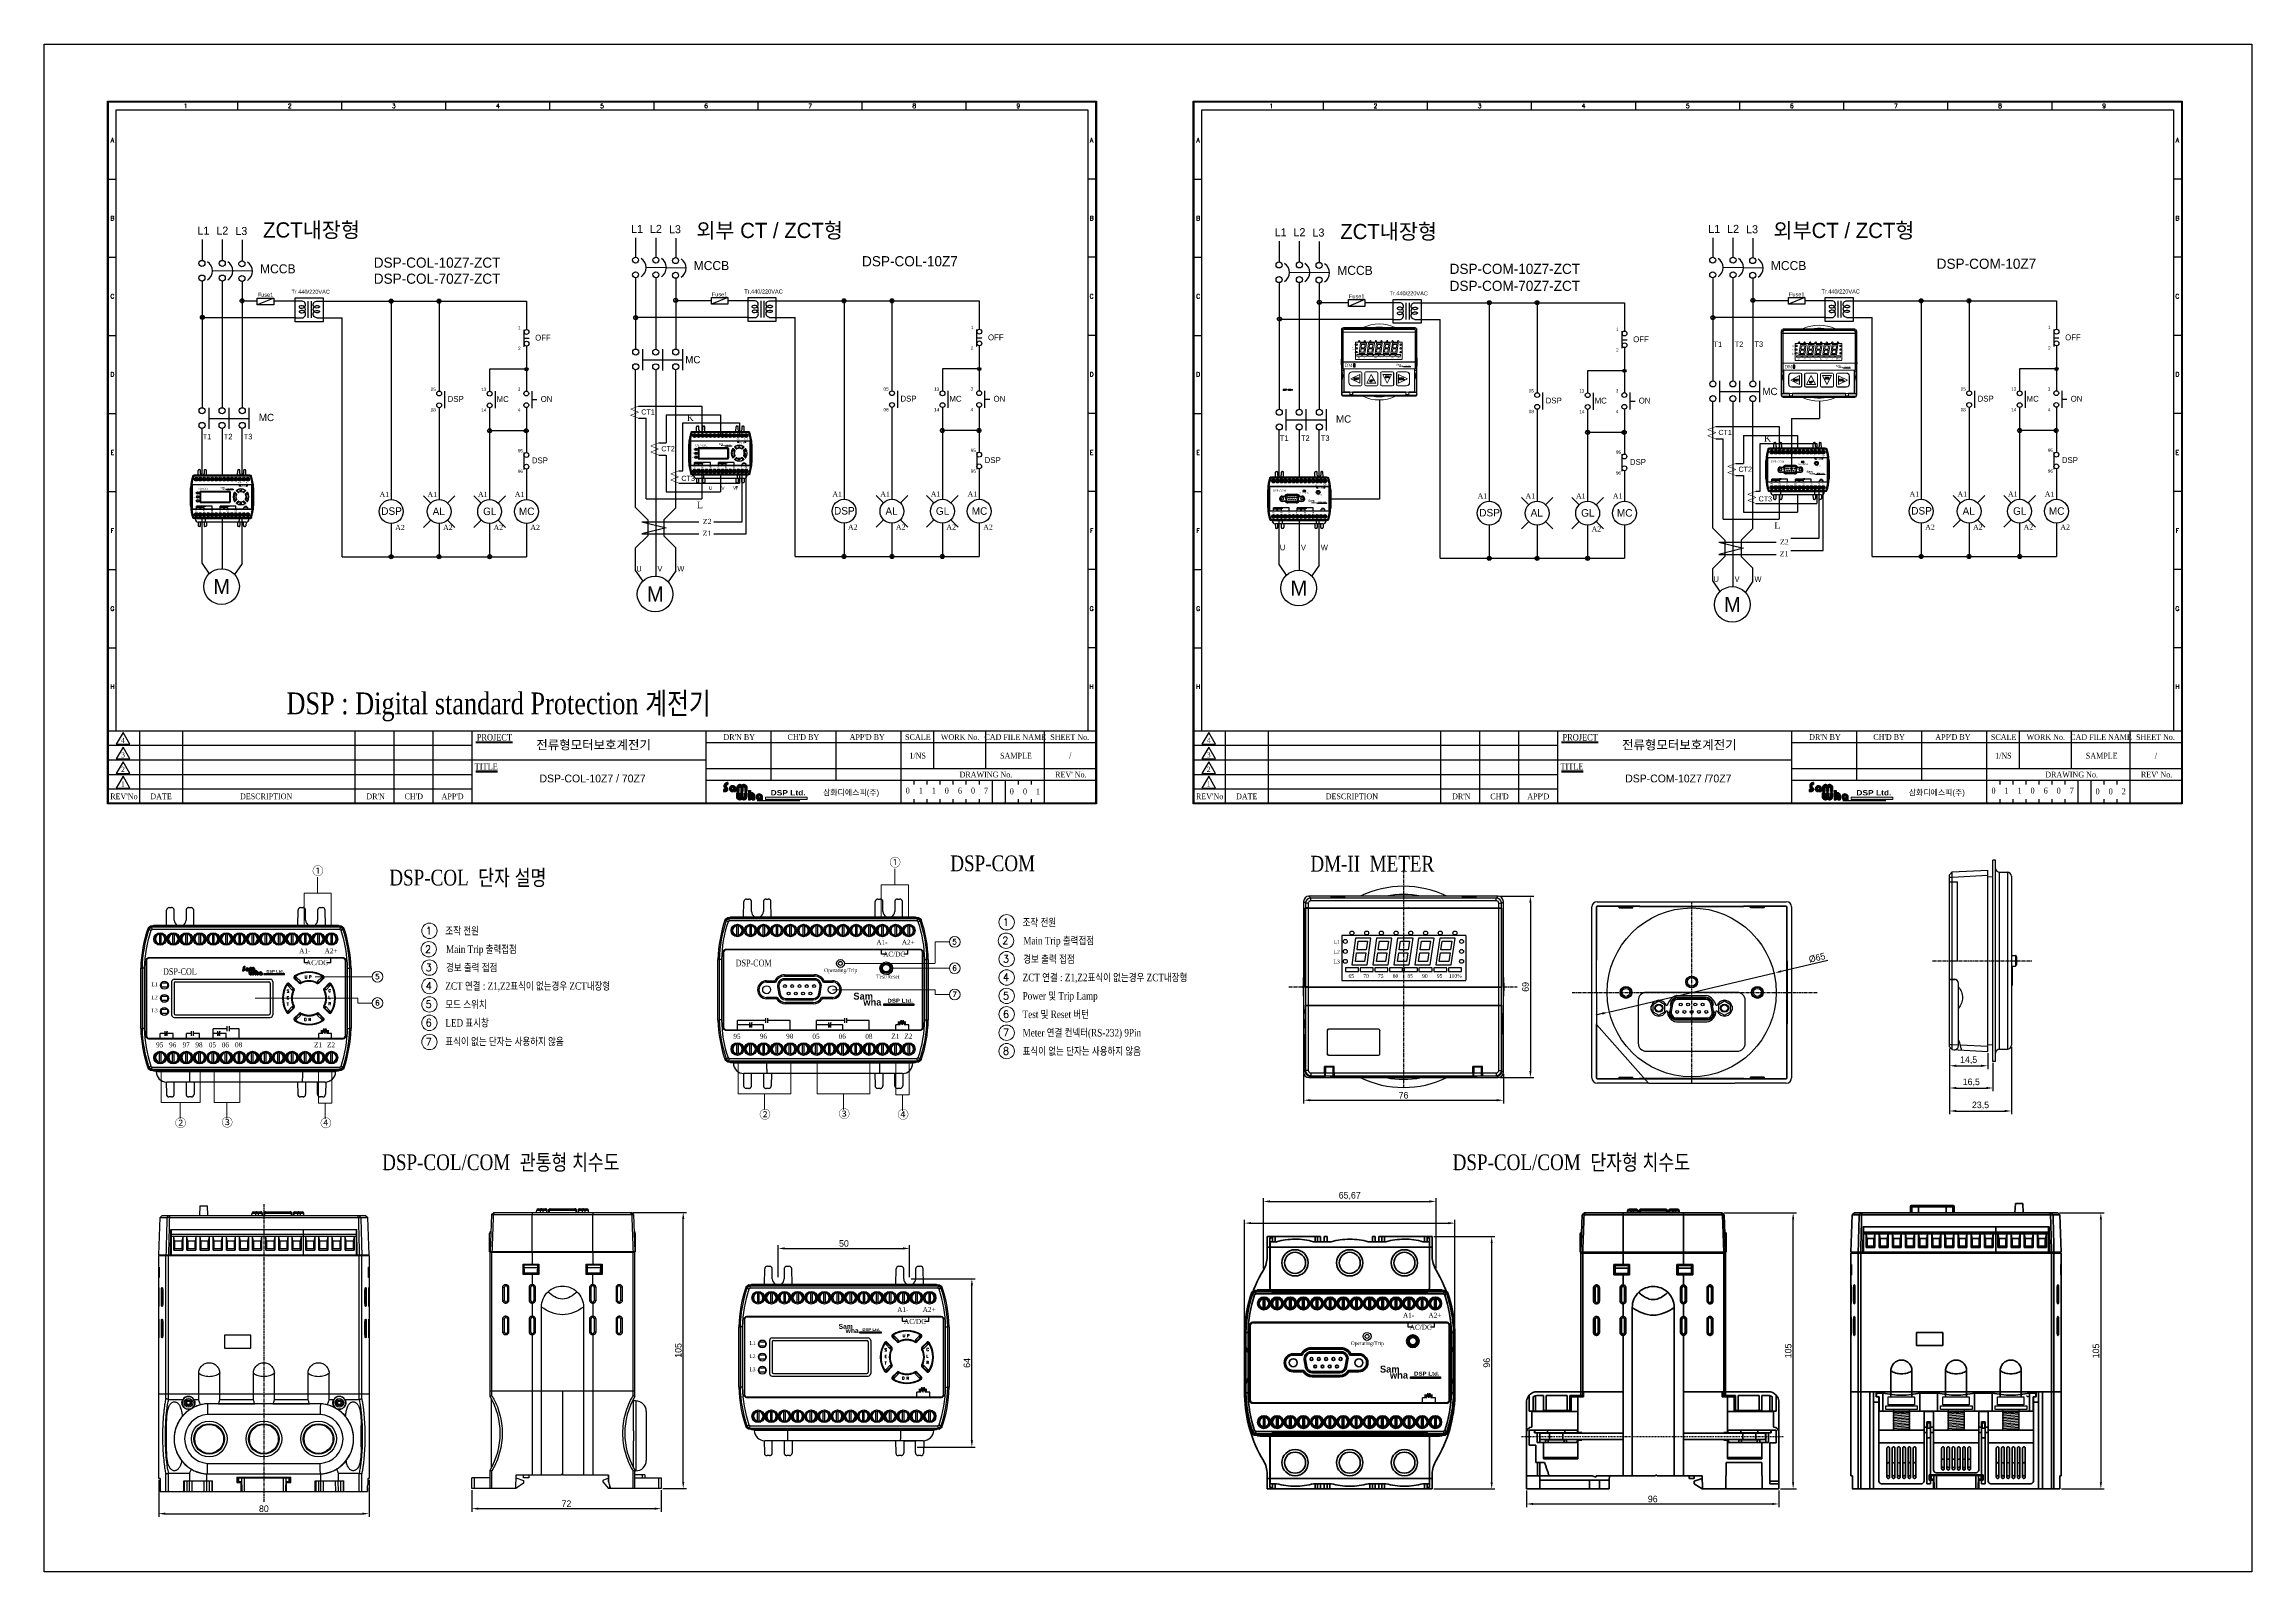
# Model space of a CAD drawing. Header units: millimetres. Extents: x 25 to 865, y 25 to 606.
import ezdxf
from ezdxf.enums import TextEntityAlignment as Align

# ---------------------------------------------------------------- set-up
doc = ezdxf.new("R2010")
doc.units = ezdxf.units.MM
for name, pattern in [('CENTER', [2, 1.25, -0.25, 0.25, -0.25]), ('DASHDOT', [1, 0.5, -0.25, 0, -0.25]), ('DASHED2', [0.375, 0.25, -0.125]), ('HIDDEN', [0.375, 0.25, -0.125])]:
    doc.linetypes.add(name, pattern=pattern)
for name, color, linetype in [('02___PRT_ALL_AXES', 7, 'Continuous'), ('03___PRT_ALL_CURVES', 7, 'Continuous'), ('1', 1, 'CENTER'), ('10', 1, 'Continuous'), ('20', 2, 'Continuous'), ('3', 3, 'Continuous'), ('30', 3, 'Continuous'), ('4', 133, 'Continuous'), ('40', 4, 'Continuous'), ('55', 5, 'Continuous'), ('70', 7, 'Continuous'), ('ASHADE', 7, 'Continuous'), ('도면층1', 7, 'Continuous')]:
    doc.layers.add(name, color=color, linetype=linetype)
doc.styles.add('ghs', font='NGULIM.TTF')
doc.styles.add('HCM', font='batang.ttc')
doc.styles.add('SIMPLEX', font='SIMPLEX')
doc.styles.add('SS', font='batang.ttc', dxfattribs={"width": 0.8})
doc.styles.get("Standard").update_dxf_attribs({"font": 'BareunDotumPro1.ttf'})
doc.styles.add('STYLE2', font='romant.shx')
doc.styles.add('굴림체', font='arial.ttf')
doc.dimstyles.new('ISO-25', dxfattribs={"dimtxt": 2.5, "dimasz": 2.5, "dimexe": 1.25, "dimexo": 0.625, "dimtad": 1, "dimtxsty": 'Standard', "dimcen": 2.5, "dimadec": 0, "dimazin": 0, "dimtfac": 1, "dimtmove": 0, "dimatfit": 3, "dimfxl": 0, "dimarcsym": 0})

# ---------------------------------------------------------------- blocks, each defined once
blk = doc.blocks.new('ccomct')
blk.add_hatch(color=5).paths.add_polyline_path([(1400.85, 325.42), (1400.85, 325.61), (1404.29, 325.61), (1404.29, 325.42)])
at = {"color": 7, "linetype": 'Continuous'}
for p, q in [((1384.86, 335.55), (1384.89, 337.28)), ((1385.19, 337.58), (1385.45, 337.58)), ((1385.75, 336.15), (1385.75, 337.28)), ((1387.11, 337.28), (1387.11, 336.15)), ((1387.41, 337.58), (1387.67, 337.58)), ((1388, 335.55), (1387.97, 337.28)), ((1399.86, 335.55), (1399.89, 337.28)), ((1400.19, 337.58), (1400.45, 337.58)), ((1400.75, 336.15), (1400.75, 337.28)), ((1402.11, 337.28), (1402.11, 336.15)), ((1402.41, 337.58), (1402.67, 337.58)), ((1403, 335.55), (1402.97, 337.28)), ((1382.33, 330.67), (1382.33, 323.78)), ((1382.52, 331.54), (1382.52, 322.91)), ((1382.52, 331.54), (1382.53, 331.53)), ((1382.53, 331.53), (1382.53, 322.92)), ((1382.57, 331.49), (1382.57, 322.97)), ((1382.76, 335.28), (1383.04, 335.48)), ((1405.04, 331.84), (1382.82, 331.84)), ((1382.82, 331.84), (1382.83, 331.83)), ((1405.03, 331.83), (1382.83, 331.83)), ((1383.15, 335.33), (1382.86, 335.12)), ((1404.98, 331.79), (1382.87, 331.79)), ((1383.04, 335.48), (1383.37, 335.48)), ((1383.23, 335.08), (1383.07, 334.97)), ((1404.71, 335.33), (1383.15, 335.33)), ((1404.63, 335.08), (1383.23, 335.08)), ((1383.26, 335.48), (1383.32, 335.37)), ((1404.54, 335.37), (1383.32, 335.37)), ((1383.37, 335.55), (1389.41, 335.55)), ((1383.37, 335.37), (1383.37, 335.55)), ((1384.05, 334.52), (1384.05, 333.46)), ((1384.23, 334.52), (1384.23, 333.46)), ((1385.55, 334.52), (1385.55, 333.46)), ((1385.73, 334.52), (1385.73, 333.46)), ((1387.05, 334.52), (1387.05, 333.46)), ((1387.23, 334.52), (1387.23, 333.46)), ((1387.48, 328.26), (1387.48, 328.11)), ((1387.48, 328.26), (1388.41, 328.26)), ((1387.48, 328.11), (1388.5, 328.11)), ((1388.55, 334.52), (1388.55, 333.46)), ((1388.73, 334.52), (1388.73, 333.46)), ((1388.88, 327.59), (1388.74, 327.56)), ((1388.88, 327.59), (1389.03, 326.75)), ((1389.41, 335.55), (1404.49, 335.55)), ((1389.41, 335.55), (1389.41, 335.37)), ((1389.41, 335.37), (1389.41, 335.55)), ((1389.5, 328.93), (1389.5, 328.78)), ((1389.5, 328.93), (1392.95, 328.93)), ((1389.5, 328.78), (1392.95, 328.78)), ((1389.5, 328.33), (1389.5, 328.48)), ((1392.95, 328.48), (1389.5, 328.48)), ((1392.95, 328.33), (1389.5, 328.33)), ((1390.11, 334.52), (1390.11, 333.46)), ((1390.29, 334.52), (1390.29, 333.46)), ((1391.61, 334.52), (1391.61, 333.46)), ((1391.79, 334.52), (1391.79, 333.46)), ((1392.95, 328.93), (1392.95, 328.78)), ((1392.95, 328.33), (1392.95, 328.48)), ((1393.11, 334.52), (1393.11, 333.46)), ((1393.29, 334.52), (1393.29, 333.46)), ((1393.43, 326.75), (1393.57, 327.59)), ((1393.57, 327.59), (1393.72, 327.56)), ((1393.95, 328.11), (1394.98, 328.11)), ((1394.05, 328.26), (1394.98, 328.26)), ((1394.61, 334.52), (1394.61, 333.46)), ((1394.79, 334.52), (1394.79, 333.46)), ((1394.98, 328.26), (1394.98, 328.11)), ((1396.11, 334.52), (1396.11, 333.46)), ((1396.29, 334.52), (1396.29, 333.46)), ((1397.61, 334.52), (1397.61, 333.46)), ((1397.79, 334.52), (1397.79, 333.46)), ((1399.11, 334.52), (1399.11, 333.46)), ((1399.29, 334.52), (1399.29, 333.46)), ((1400.61, 334.52), (1400.61, 333.46)), ((1400.61, 331.28), (1400.61, 331.79)), ((1400.79, 334.52), (1400.79, 333.46)), ((1402.11, 334.52), (1402.11, 333.46)), ((1402.29, 334.52), (1402.29, 333.46)), ((1403.61, 334.52), (1403.61, 333.46)), ((1403.61, 331.28), (1403.61, 331.79)), ((1403.79, 334.52), (1403.79, 333.46)), ((1404.49, 335.55), (1404.49, 335.37)), ((1404.49, 335.48), (1404.82, 335.48)), ((1404.59, 335.48), (1404.54, 335.37)), ((1404.79, 334.97), (1404.63, 335.08)), ((1404.99, 335.12), (1404.71, 335.33)), ((1404.82, 335.48), (1405.1, 335.28)), ((1405.04, 331.84), (1405.03, 331.83)), ((1405.28, 322.97), (1405.28, 331.49)), ((1405.34, 331.54), (1405.33, 331.53)), ((1405.33, 322.92), (1405.33, 331.53)), ((1405.34, 322.91), (1405.34, 331.54)), ((1405.53, 323.78), (1405.53, 330.67)), ((1405.53, 330.67), (1405.78, 330.67)), ((1405.93, 330.68), (1405.78, 330.67)), ((1405.78, 323.78), (1405.78, 330.67)), ((1405.93, 330.68), (1405.93, 323.78)), ((1382.52, 322.91), (1382.53, 322.92)), ((1383.04, 318.98), (1382.76, 319.18)), ((1382.82, 322.61), (1382.83, 322.62)), ((1382.82, 322.61), (1405.04, 322.61)), ((1382.83, 322.62), (1405.03, 322.62)), ((1382.86, 319.33), (1383.15, 319.13)), ((1382.87, 322.67), (1404.98, 322.67)), ((1383.07, 319.48), (1383.23, 319.37)), ((1383.23, 319.37), (1404.63, 319.37)), ((1384.07, 319.93), (1384.07, 320.99)), ((1384.16, 322.7), (1384.16, 323.72)), ((1384.25, 319.93), (1384.25, 320.99)), ((1385.57, 322.93), (1385.57, 323.49)), ((1385.57, 319.93), (1385.57, 320.99)), ((1385.75, 319.93), (1385.75, 320.99)), ((1385.8, 322.93), (1385.8, 323.49)), ((1387.07, 319.93), (1387.07, 320.99)), ((1387.14, 322.7), (1387.14, 323.21)), ((1387.25, 319.93), (1387.25, 320.99)), ((1387.39, 323.44), (1387.39, 324)), ((1387.48, 326.2), (1387.48, 326.35)), ((1388.7, 326.35), (1387.48, 326.35)), ((1388.61, 326.2), (1387.48, 326.2)), ((1387.62, 323.44), (1387.62, 324)), ((1388.57, 319.93), (1388.57, 320.99)), ((1388.74, 327.56), (1388.88, 326.72)), ((1388.75, 319.93), (1388.75, 320.99)), ((1389.03, 326.75), (1388.88, 326.72)), ((1389.65, 326.23), (1389.65, 326.08)), ((1389.65, 326.23), (1392.81, 326.23)), ((1389.65, 326.08), (1392.81, 326.08)), ((1389.65, 325.63), (1389.65, 325.78)), ((1392.81, 325.78), (1389.65, 325.78)), ((1392.81, 325.63), (1389.65, 325.63)), ((1390.07, 319.93), (1390.07, 320.99)), ((1390.16, 322.7), (1390.16, 323.72)), ((1390.25, 319.93), (1390.25, 320.99)), ((1391.57, 319.93), (1391.57, 320.99)), ((1391.75, 319.93), (1391.75, 320.99)), ((1392.81, 326.23), (1392.81, 326.08)), ((1392.81, 325.63), (1392.81, 325.78)), ((1393.07, 319.93), (1393.07, 320.99)), ((1393.18, 322.7), (1393.18, 323.72)), ((1393.25, 319.93), (1393.25, 320.99)), ((1393.43, 326.75), (1393.57, 326.72)), ((1393.57, 326.72), (1393.72, 327.56)), ((1394.98, 326.35), (1393.76, 326.35)), ((1394.98, 326.2), (1393.84, 326.2)), ((1394.57, 319.93), (1394.57, 320.99)), ((1394.59, 322.93), (1394.59, 323.49)), ((1394.75, 319.93), (1394.75, 320.99)), ((1394.82, 322.93), (1394.82, 323.49)), ((1394.98, 326.2), (1394.98, 326.35)), ((1396.07, 319.93), (1396.07, 320.99)), ((1396.16, 322.7), (1396.16, 323.21)), ((1396.25, 319.93), (1396.25, 320.99)), ((1396.41, 323.44), (1396.41, 324)), ((1396.64, 323.44), (1396.64, 324)), ((1397.57, 319.93), (1397.57, 320.99)), ((1397.75, 319.93), (1397.75, 320.99)), ((1399.13, 319.93), (1399.13, 320.99)), ((1399.18, 322.7), (1399.18, 323.72)), ((1399.31, 319.93), (1399.31, 320.99)), ((1400.63, 319.93), (1400.63, 320.99)), ((1400.81, 319.93), (1400.81, 320.99)), ((1402.13, 319.93), (1402.13, 320.99)), ((1402.24, 322.7), (1402.24, 323.21)), ((1402.31, 319.93), (1402.31, 320.99)), ((1403.63, 319.93), (1403.63, 320.99)), ((1403.72, 322.7), (1403.72, 323.21)), ((1403.81, 319.93), (1403.81, 320.99)), ((1404.63, 319.37), (1404.79, 319.48)), ((1404.71, 319.13), (1404.99, 319.33)), ((1405.1, 319.18), (1404.82, 318.98)), ((1405.04, 322.61), (1405.03, 322.62)), ((1405.34, 322.91), (1405.33, 322.92)), ((1405.53, 323.78), (1405.78, 323.78)), ((1405.93, 323.78), (1405.78, 323.78)), ((1383.37, 318.98), (1383.04, 318.98)), ((1383.15, 319.13), (1404.71, 319.13)), ((1383.26, 318.98), (1383.32, 319.08)), ((1383.32, 319.08), (1404.54, 319.08)), ((1383.37, 318.9), (1383.37, 319.08)), ((1398.45, 318.9), (1383.37, 318.9)), ((1383.69, 318.9), (1383.69, 318.85)), ((1404.17, 318.85), (1383.69, 318.85)), ((1384.82, 317.68), (1384.85, 316.27)), ((1402.97, 317.67), (1384.89, 317.67)), ((1385.45, 315.98), (1385.15, 315.98)), ((1385.75, 316.28), (1385.75, 317.67)), ((1387.11, 317.67), (1387.11, 316.28)), ((1387.71, 315.98), (1387.41, 315.98)), ((1387.48, 318.85), (1387.48, 318.9)), ((1388.03, 317.67), (1388.01, 316.27)), ((1398.45, 319.08), (1398.45, 318.9)), ((1398.45, 318.9), (1398.45, 319.08)), ((1404.49, 318.9), (1398.45, 318.9)), ((1399.82, 317.67), (1399.85, 316.27)), ((1400.45, 315.98), (1400.15, 315.98)), ((1400.38, 318.85), (1400.38, 318.9)), ((1400.75, 317.67), (1400.75, 316.28)), ((1402.11, 316.28), (1402.11, 317.67)), ((1402.71, 315.98), (1402.41, 315.98)), ((1403.03, 317.68), (1403.01, 316.27)), ((1404.17, 318.9), (1404.17, 318.85)), ((1404.49, 319.08), (1404.49, 318.9)), ((1404.82, 318.98), (1404.49, 318.98)), ((1404.59, 318.98), (1404.54, 319.08))]:
    blk.add_line(p, q, dxfattribs=at)
for p, q in [((1401.09, 331.28), (1400.61, 331.28)), ((1403.61, 331.28), (1403.13, 331.28)), ((1387.39, 323.72), (1384.16, 323.72)), ((1385.57, 323.21), (1384.16, 323.21)), ((1385.8, 323.49), (1385.57, 322.93)), ((1387.14, 323.21), (1385.8, 323.21)), ((1390.16, 323.72), (1387.62, 323.72)), ((1396.41, 323.72), (1393.18, 323.72)), ((1394.59, 323.21), (1393.18, 323.21)), ((1394.82, 323.49), (1394.59, 322.93)), ((1396.16, 323.21), (1394.82, 323.21)), ((1399.18, 323.72), (1396.64, 323.72)), ((1402.72, 323.21), (1402.24, 323.21)), ((1402.47, 323.57), (1403.38, 323.57)), ((1402.47, 323.49), (1403.38, 323.49)), ((1402.47, 323.41), (1403.38, 323.41)), ((1402.72, 323.21), (1402.83, 323.77)), ((1402.83, 323.77), (1402.95, 323.21)), ((1402.95, 323.21), (1403.07, 323.77)), ((1403.07, 323.77), (1403.18, 323.21)), ((1403.72, 323.21), (1403.18, 323.21))]:
    blk.add_line(p, q)
at = {"color": 5}
for p, q in [((1400.85, 325.61), (1404.29, 325.61)), ((1400.85, 325.42), (1400.85, 325.61)), ((1404.29, 325.42), (1400.85, 325.42)), ((1404.29, 325.61), (1404.29, 325.42))]:
    blk.add_line(p, q, dxfattribs=at)
at = {"color": 7, "linetype": 'Continuous'}
for centre, radius in [((1384.14, 333.99), 0.72), ((1384.14, 333.99), 0.6), ((1385.64, 333.99), 0.72), ((1385.64, 333.99), 0.6), ((1387.14, 333.99), 0.72), ((1387.14, 333.99), 0.6), ((1388.64, 333.99), 0.72), ((1388.64, 333.99), 0.6), ((1389.57, 327.65), 0.165), ((1390.2, 333.99), 0.72), ((1390.2, 333.99), 0.6), ((1390.4, 327.65), 0.165), ((1391.7, 333.99), 0.72), ((1391.23, 327.65), 0.165), ((1391.7, 333.99), 0.6), ((1392.06, 327.65), 0.165), ((1393.2, 333.99), 0.72), ((1393.2, 333.99), 0.6), ((1392.89, 327.65), 0.165), ((1394.7, 333.99), 0.72), ((1394.7, 333.99), 0.6), ((1396.2, 333.99), 0.72), ((1396.2, 333.99), 0.6), ((1397.7, 333.99), 0.72), ((1397.7, 333.99), 0.6), ((1399.2, 333.99), 0.72), ((1399.2, 333.99), 0.6), ((1400.7, 333.99), 0.72), ((1400.7, 333.99), 0.6), ((1401.13, 329.69), 0.72), ((1401.13, 329.69), 0.57), ((1401.13, 329.69), 0.51), ((1401.13, 329.69), 0.42), ((1402.2, 333.99), 0.72), ((1402.2, 333.99), 0.6), ((1403.7, 333.99), 0.72), ((1403.7, 333.99), 0.6), ((1384.14, 320.46), 0.72), ((1384.14, 320.46), 0.6), ((1385.64, 320.46), 0.72), ((1385.64, 320.46), 0.6), ((1387.14, 320.46), 0.72), ((1387.14, 320.46), 0.6), ((1388.64, 320.46), 0.72), ((1388.64, 320.46), 0.6), ((1390.2, 320.46), 0.72), ((1390.2, 320.46), 0.6), ((1389.98, 326.8), 0.165), ((1390.81, 326.8), 0.165), ((1391.7, 320.46), 0.72), ((1391.7, 320.46), 0.6), ((1391.64, 326.8), 0.165), ((1392.47, 326.8), 0.165), ((1393.2, 320.46), 0.72), ((1393.2, 320.46), 0.6), ((1394.7, 320.46), 0.72), ((1394.7, 320.46), 0.6), ((1396.2, 320.46), 0.72), ((1396.2, 320.46), 0.6), ((1397.7, 320.46), 0.72), ((1397.7, 320.46), 0.6), ((1399.2, 320.46), 0.72), ((1399.2, 320.46), 0.6), ((1400.7, 320.46), 0.72), ((1400.7, 320.46), 0.6), ((1402.2, 320.46), 0.72), ((1402.2, 320.46), 0.6), ((1403.7, 320.46), 0.72), ((1403.7, 320.46), 0.6)]:
    blk.add_circle(centre, radius, dxfattribs=at)
for centre, radius, start, end in [((1385.19, 337.28), 0.3, 90, 179), ((1386.43, 336.15), 0.68, 180, 242.3898), ((1386.43, 336.15), 0.68, 297.6102, 0), ((1387.67, 337.28), 0.3, 1, 90), ((1400.19, 337.28), 0.3, 90, 179), ((1401.43, 336.15), 0.68, 180, 242.3898), ((1401.43, 336.15), 0.68, 297.6102, 0), ((1402.67, 337.28), 0.3, 1, 90), ((1396.93, 330.35), 14.6, 161.5561, 178.73961), ((1382.87, 331.49), 0.3, 90, 180), ((1384.14, 333.99), 0.54, 99.59407, 260.40593), ((1384.14, 333.99), 0.54, 279.59407, 80.40593), ((1385.64, 333.99), 0.54, 99.59407, 260.40593), ((1385.64, 333.99), 0.54, 279.59407, 80.40593), ((1387.48, 327.23), 1.03, 90, 270), ((1387.14, 333.99), 0.54, 99.59407, 260.40593), ((1387.48, 327.23), 0.88, 90, 270), ((1387.14, 333.99), 0.54, 279.59407, 80.40593), ((1388.64, 333.99), 0.54, 99.59407, 260.40593), ((1389.5, 327.7), 1.23, 90, 152.94355), ((1389.5, 327.7), 1.08, 90, 157.71793), ((1389.5, 327.7), 0.78, 90, 190), ((1388.64, 333.99), 0.54, 279.59407, 80.40593), ((1389.5, 327.7), 0.63, 90, 190), ((1390.2, 333.99), 0.54, 99.59407, 260.40593), ((1390.2, 333.99), 0.54, 279.59407, 80.40593), ((1391.7, 333.99), 0.54, 99.59407, 260.40593), ((1391.7, 333.99), 0.54, 279.59407, 80.40593), ((1393.2, 333.99), 0.54, 99.59407, 260.40593), ((1392.95, 327.7), 1.23, 27.05719, 90), ((1392.95, 327.7), 1.08, 22.28207, 90), ((1392.95, 327.7), 0.78, 350, 90), ((1392.95, 327.7), 0.63, 350, 90), ((1393.2, 333.99), 0.54, 279.59407, 80.40593), ((1394.7, 333.99), 0.54, 99.59407, 260.40593), ((1394.7, 333.99), 0.54, 279.59407, 80.40593), ((1394.98, 327.23), 1.03, 270, 90), ((1394.98, 327.23), 0.88, 270, 90), ((1396.2, 333.99), 0.54, 99.59407, 260.40593), ((1396.2, 333.99), 0.54, 279.59407, 80.40593), ((1397.7, 333.99), 0.54, 99.59407, 260.40593), ((1397.7, 333.99), 0.54, 279.59407, 80.40593), ((1399.2, 333.99), 0.54, 99.59407, 260.40593), ((1399.2, 333.99), 0.54, 279.59407, 80.40593), ((1400.7, 333.99), 0.54, 99.59407, 260.40593), ((1400.7, 333.99), 0.54, 279.59407, 80.40593), ((1402.2, 333.99), 0.54, 99.59407, 260.40593), ((1402.2, 333.99), 0.54, 279.59407, 80.40593), ((1403.7, 333.99), 0.54, 99.59407, 260.40593), ((1403.7, 333.99), 0.54, 279.59407, 80.40593), ((1390.93, 330.35), 14.6, 1.26039, 18.4439), ((1404.98, 331.49), 0.3, 0, 90), ((1390.93, 330.35), 14.85, 1.25713, 18.75612), ((1390.93, 330.35), 15, 1.25088, 19.17209), ((1396.93, 324.1), 14.6, 181.26039, 198.4439), ((1382.87, 322.97), 0.3, 180, 270), ((1384.16, 320.46), 0.54, 99.59407, 260.40593), ((1384.16, 320.46), 0.54, 279.59407, 80.40593), ((1385.66, 320.46), 0.54, 99.59407, 260.40593), ((1385.66, 320.46), 0.54, 279.59407, 80.40593), ((1387.16, 320.46), 0.54, 99.59407, 260.40593), ((1387.16, 320.46), 0.54, 279.59407, 80.40593), ((1388.66, 320.46), 0.54, 99.59407, 260.40593), ((1389.65, 326.86), 1.23, 212.5345, 270), ((1389.65, 326.86), 1.08, 208.26896, 270), ((1388.66, 320.46), 0.54, 279.59407, 80.40593), ((1389.65, 326.86), 0.78, 190, 270), ((1389.65, 326.86), 0.63, 190, 270), ((1390.16, 320.46), 0.54, 99.59407, 260.40593), ((1390.16, 320.46), 0.54, 279.59407, 80.40593), ((1391.66, 320.46), 0.54, 99.59407, 260.40593), ((1391.66, 320.46), 0.54, 279.59407, 80.40593), ((1393.16, 320.46), 0.54, 99.59407, 260.40593), ((1392.81, 326.86), 0.63, 270, 350), ((1392.81, 326.86), 0.78, 270, 350), ((1392.81, 326.86), 1.08, 270, 331.73104), ((1392.81, 326.86), 1.23, 270, 327.4655), ((1393.16, 320.46), 0.54, 279.59407, 80.40593), ((1394.66, 320.46), 0.54, 99.59407, 260.40593), ((1394.66, 320.46), 0.54, 279.59407, 80.40593), ((1396.16, 320.46), 0.54, 99.59407, 260.40593), ((1396.16, 320.46), 0.54, 279.59407, 80.40593), ((1397.66, 320.46), 0.54, 99.59407, 260.40593), ((1397.66, 320.46), 0.54, 279.59407, 80.40593), ((1399.22, 320.46), 0.54, 99.59407, 260.40593), ((1399.22, 320.46), 0.54, 279.59407, 80.40593), ((1400.72, 320.46), 0.54, 99.59407, 260.40593), ((1400.72, 320.46), 0.54, 279.59407, 80.40593), ((1402.22, 320.46), 0.54, 99.59407, 260.40593), ((1402.22, 320.46), 0.54, 279.59407, 80.40593), ((1403.72, 320.46), 0.54, 99.59407, 260.40593), ((1403.72, 320.46), 0.54, 279.59407, 80.40593), ((1390.93, 324.1), 14.6, 341.5561, 358.73961), ((1404.98, 322.97), 0.3, 270, 0), ((1390.93, 324.1), 14.85, 341.24388, 358.74287), ((1390.93, 324.1), 15, 340.82791, 358.74912), ((1384.89, 318.87), 1.2, 181, 270), ((1385.15, 316.28), 0.3, 181, 270), ((1387.71, 316.28), 0.3, 270, 359), ((1400.15, 316.28), 0.3, 181, 270), ((1402.71, 316.28), 0.3, 270, 359), ((1402.97, 318.87), 1.2, 270, 359)]:
    blk.add_arc(centre, radius, start, end, dxfattribs=at)
for points, start_tangent, end_tangent in [([(1385.75, 337.28), (1385.73, 337.37), (1385.69, 337.45), (1385.62, 337.52), (1385.54, 337.56), (1385.45, 337.58)], (0, 1), (-1, 0)), ([(1387.41, 337.58), (1387.32, 337.56), (1387.23, 337.52), (1387.17, 337.45), (1387.12, 337.37), (1387.11, 337.28)], (-1, 0), (0, -1)), ([(1400.75, 337.28), (1400.73, 337.37), (1400.69, 337.45), (1400.62, 337.52), (1400.54, 337.56), (1400.45, 337.58)], (0, 1), (-1, 0)), ([(1402.41, 337.58), (1402.32, 337.56), (1402.23, 337.52), (1402.17, 337.45), (1402.12, 337.37), (1402.11, 337.28)], (-1, 0), (0, -1)), ([(1382.52, 331.54), (1382.54, 331.63), (1382.58, 331.72), (1382.65, 331.78), (1382.73, 331.82), (1382.82, 331.84)], (0, 1), (1, 0)), ([(1382.83, 331.83), (1382.74, 331.82), (1382.65, 331.77), (1382.59, 331.71), (1382.54, 331.62), (1382.53, 331.53)], (-1, 0), (0, -1)), ([(1382.86, 335.12), (1382.83, 335.17), (1382.79, 335.22), (1382.76, 335.28)], (-0.574533, 0.818482), (-0.571657, 0.820493)), ([(1382.86, 335.12), (1382.93, 335.08), (1383, 335.02), (1383.07, 334.97)], (0.795313, -0.606199), (0.797158, -0.60377)), ([(1383.15, 335.33), (1383.12, 335.37), (1383.08, 335.42), (1383.04, 335.48)], (-0.582434, 0.812878), (-0.57948, 0.814987)), ([(1383.15, 335.33), (1383.17, 335.25), (1383.2, 335.16), (1383.23, 335.08)], (0.317658, -0.948205), (0.317856, -0.948139)), ([(1388.5, 328.11), (1388.47, 328.16), (1388.44, 328.21), (1388.41, 328.26)], (-0.557176, 0.830394), (-0.522103, 0.852883)), ([(1393.95, 328.11), (1393.99, 328.16), (1394.02, 328.21), (1394.05, 328.26)], (0.557146, 0.830414), (0.522069, 0.852903)), ([(1404.71, 335.33), (1404.69, 335.25), (1404.66, 335.16), (1404.63, 335.08)], (-0.317658, -0.948205), (-0.317856, -0.948139)), ([(1404.71, 335.33), (1404.74, 335.37), (1404.78, 335.42), (1404.82, 335.48)], (0.582434, 0.812878), (0.57948, 0.814987)), ([(1404.99, 335.12), (1404.93, 335.08), (1404.86, 335.02), (1404.79, 334.97)], (-0.795313, -0.606199), (-0.797158, -0.60377)), ([(1404.99, 335.12), (1405.03, 335.17), (1405.06, 335.22), (1405.1, 335.28)], (0.574533, 0.818482), (0.571657, 0.820493)), ([(1405.33, 331.53), (1405.31, 331.62), (1405.27, 331.71), (1405.21, 331.77), (1405.12, 331.82), (1405.03, 331.83)], (0, 1), (-1, 0)), ([(1405.04, 331.84), (1405.13, 331.82), (1405.21, 331.78), (1405.28, 331.72), (1405.32, 331.63), (1405.34, 331.54)], (1, 0), (0, -1)), ([(1382.82, 322.61), (1382.73, 322.63), (1382.65, 322.67), (1382.58, 322.74), (1382.54, 322.82), (1382.52, 322.91)], (-1, 0), (0, 1)), ([(1382.53, 322.92), (1382.54, 322.83), (1382.59, 322.75), (1382.65, 322.68), (1382.74, 322.64), (1382.83, 322.62)], (0, -1), (1, 0)), ([(1382.86, 319.33), (1382.83, 319.28), (1382.79, 319.23), (1382.76, 319.18)], (-0.574533, -0.818482), (-0.571657, -0.820493)), ([(1382.86, 319.33), (1382.93, 319.38), (1383, 319.43), (1383.07, 319.48)], (0.795313, 0.606199), (0.797158, 0.60377)), ([(1383.15, 319.13), (1383.17, 319.21), (1383.2, 319.29), (1383.23, 319.37)], (0.317658, 0.948205), (0.317856, 0.948139)), ([(1388.7, 326.35), (1388.67, 326.3), (1388.64, 326.25), (1388.61, 326.2)], (-0.513019, -0.858377), (-0.480719, -0.876875)), ([(1393.76, 326.35), (1393.79, 326.3), (1393.81, 326.25), (1393.84, 326.2)], (0.513019, -0.858377), (0.480719, -0.876875)), ([(1404.71, 319.13), (1404.69, 319.21), (1404.66, 319.29), (1404.63, 319.37)], (-0.317658, 0.948205), (-0.317856, 0.948139)), ([(1404.99, 319.33), (1404.93, 319.38), (1404.86, 319.43), (1404.79, 319.48)], (-0.795313, 0.606199), (-0.797158, 0.60377)), ([(1404.99, 319.33), (1405.03, 319.28), (1405.06, 319.23), (1405.1, 319.18)], (0.574533, -0.818482), (0.571657, -0.820493)), ([(1405.03, 322.62), (1405.12, 322.64), (1405.21, 322.68), (1405.27, 322.75), (1405.31, 322.83), (1405.33, 322.92)], (1, 0), (0, 1)), ([(1405.34, 322.91), (1405.32, 322.82), (1405.28, 322.74), (1405.21, 322.67), (1405.13, 322.63), (1405.04, 322.61)], (0, -1), (-1, 0)), ([(1383.15, 319.13), (1383.12, 319.08), (1383.08, 319.03), (1383.04, 318.98)], (-0.582434, -0.812878), (-0.57948, -0.814987)), ([(1385.45, 315.98), (1385.54, 315.99), (1385.62, 316.03), (1385.69, 316.1), (1385.73, 316.18), (1385.75, 316.28)], (1, 0), (0, 1)), ([(1387.11, 316.28), (1387.12, 316.18), (1387.17, 316.1), (1387.23, 316.03), (1387.32, 315.99), (1387.41, 315.98)], (0, -1), (1, 0)), ([(1387.48, 318.85), (1387.48, 318.59), (1387.48, 318.34), (1387.49, 318.11), (1387.49, 317.93), (1387.5, 317.79), (1387.5, 317.7), (1387.51, 317.67)], (0.00046, -1), (1, 0)), ([(1400.38, 318.85), (1400.38, 318.59), (1400.38, 318.34), (1400.37, 318.11), (1400.37, 317.93), (1400.36, 317.79), (1400.35, 317.7), (1400.34, 317.67)], (-0.00046, -1), (-1, 0)), ([(1400.45, 315.98), (1400.54, 315.99), (1400.62, 316.03), (1400.69, 316.1), (1400.73, 316.18), (1400.75, 316.28)], (1, 0), (0, 1)), ([(1402.11, 316.28), (1402.12, 316.18), (1402.17, 316.1), (1402.23, 316.03), (1402.32, 315.99), (1402.41, 315.98)], (0, -1), (1, 0)), ([(1404.71, 319.13), (1404.74, 319.08), (1404.78, 319.03), (1404.82, 318.98)], (0.582434, -0.812878), (0.57948, -0.814987))]:
    blk.add_spline(points, degree=3, dxfattribs=dict(at, start_tangent=start_tangent, end_tangent=end_tangent))
at = {"layer": '02___PRT_ALL_AXES', "color": 7, "linetype": 'Continuous'}
for p, q in [((1386.61, 327.11), (1386.61, 327.34)), ((1395.85, 327.34), (1395.85, 327.11))]:
    blk.add_line(p, q, dxfattribs=at)
for centre, radius in [((1387.48, 327.23), 0.45), ((1394.98, 327.23), 0.458)]:
    blk.add_circle(centre, radius, dxfattribs=at)
for centre, start, end in [((1384.16, 320.46), 93.69703, 266.30815), ((1385.66, 320.46), 93.69703, 266.30815), ((1387.16, 320.46), 93.69703, 266.30815), ((1388.66, 320.46), 93.69703, 266.30815), ((1390.16, 320.46), 273.69457, 86.30569), ((1391.66, 320.46), 273.69457, 86.30569), ((1393.16, 320.46), 273.69457, 86.30569), ((1394.66, 320.46), 273.69457, 86.30569), ((1396.16, 320.46), 273.69457, 86.30569), ((1397.66, 320.46), 273.69457, 86.30569), ((1399.22, 320.46), 94.22842, 265.77923), ((1400.72, 320.46), 94.22842, 265.77923), ((1402.22, 320.46), 94.22842, 265.77923), ((1403.72, 320.46), 94.22842, 265.77923)]:
    blk.add_arc(centre, 0.6, start, end, dxfattribs=at)
at = {"layer": '03___PRT_ALL_CURVES', "color": 4, "linetype": 'Continuous'}
blk.add_circle((1395.91, 330.23), 0.225, dxfattribs=at)
at = {"layer": 'ASHADE', "color": 0, "linetype": 'ByBlock', "lineweight": 25, "ltscale": 2}
blk.add_line((1401.24, 337.28), (1401.24, 335.55), dxfattribs=at)
at = {"layer": '도면층1'}
blk.add_circle((1395.91, 330.23), 0.45, dxfattribs=at)
at = {"color": 7, "linetype": 'Continuous', "style": 'SS', "width": 0.8}
blk.add_text('DSP-COM', height=0.756, dxfattribs=at).set_placement((1383.95, 329.91))
at = {"color": 20, "insert": (1397.38, 326.9), "char_height": 0.7938, "width": 2.8526, "attachment_point": 1}
blk.add_mtext('{\\fPump Demi Bold LET|b0|i0|c0|p2;Sam}', dxfattribs=at)
at = {"color": 5, "insert": (1398.52, 326.22), "char_height": 0.7938, "width": 2.8526, "attachment_point": 1}
blk.add_mtext('{\\fPump Demi Bold LET|b0|i0|c0|p2;wha}', dxfattribs=at)
at = {"color": 0, "insert": (1401.27, 326.2), "char_height": 0.4354, "width": 3.0192, "attachment_point": 1}
blk.add_mtext('{\\fArial Black|b0|i0|c0|p34;DSP Ltd.}', dxfattribs=at)
at = {"layer": '40', "color": 0, "style": 'SS', "width": 0.8}
for s, height, p in [('Operating/Trip', 0.4306, (1395.94, 329.24)), ('A1-', 0.56, (1400.65, 332.37)), ('Test/Reset', 0.431, (1401.32, 328.52)), ('AC/DC', 0.56, (1402.04, 331.01)), ('A2+', 0.56, (1403.65, 332.37)), ('95', 0.56, (1384.09, 321.64)), ('96', 0.56, (1387.11, 321.64)), ('98', 0.56, (1390.11, 321.64)), ('05', 0.56, (1393.11, 321.64)), ('06', 0.56, (1396.11, 321.64)), ('08', 0.56, (1399.15, 321.64)), ('Z1', 0.56, (1402.17, 321.64)), ('Z2', 0.56, (1403.65, 321.64))]:
    blk.add_text(s, height=height, dxfattribs=at).set_placement(p, align=Align.CENTER)
blk = doc.blocks.new('ccomzct')
blk.add_hatch(color=5).paths.add_polyline_path([(1211.28, 314.4), (1211.28, 314.6), (1214.72, 314.6), (1214.72, 314.4)])
at = {"color": 7, "linetype": 'Continuous'}
for p, q in [((1192.36, 312.76), (1192.36, 319.66)), ((1192.36, 319.66), (1192.51, 319.66)), ((1192.51, 319.66), (1192.51, 312.77)), ((1192.75, 319.66), (1192.51, 319.66)), ((1192.75, 319.66), (1192.75, 312.77)), ((1192.95, 320.53), (1192.95, 311.9)), ((1192.95, 320.53), (1192.96, 320.52)), ((1192.96, 320.52), (1192.96, 311.91)), ((1193, 320.47), (1193, 311.95)), ((1193.18, 324.26), (1193.47, 324.46)), ((1215.46, 320.83), (1193.25, 320.83)), ((1193.25, 320.83), (1193.26, 320.82)), ((1215.46, 320.82), (1193.26, 320.82)), ((1193.57, 324.32), (1193.29, 324.11)), ((1215.41, 320.77), (1193.3, 320.77)), ((1193.47, 324.46), (1193.8, 324.46)), ((1193.65, 324.07), (1193.5, 323.96)), ((1215.14, 324.32), (1193.57, 324.32)), ((1215.06, 324.07), (1193.65, 324.07)), ((1193.69, 324.46), (1193.74, 324.36)), ((1214.97, 324.36), (1193.74, 324.36)), ((1193.8, 324.54), (1199.84, 324.54)), ((1193.8, 324.36), (1193.8, 324.54)), ((1194.48, 323.51), (1194.48, 322.45)), ((1194.66, 323.51), (1194.66, 322.45)), ((1195.28, 324.54), (1195.31, 326.27)), ((1195.61, 326.56), (1195.88, 326.56)), ((1195.98, 323.51), (1195.98, 322.45)), ((1196.16, 323.51), (1196.16, 322.45)), ((1196.18, 325.14), (1196.18, 326.26)), ((1197.48, 323.51), (1197.48, 322.45)), ((1197.54, 326.26), (1197.54, 325.14)), ((1197.66, 323.51), (1197.66, 322.45)), ((1197.84, 326.56), (1198.1, 326.56)), ((1198.43, 324.54), (1198.4, 326.27)), ((1198.98, 323.51), (1198.98, 322.45)), ((1199.16, 323.51), (1199.16, 322.45)), ((1199.84, 324.54), (1214.91, 324.54)), ((1199.84, 324.54), (1199.84, 324.36)), ((1199.84, 324.36), (1199.84, 324.54)), ((1200.54, 323.51), (1200.54, 322.45)), ((1200.72, 323.51), (1200.72, 322.45)), ((1202.04, 323.51), (1202.04, 322.45)), ((1202.22, 323.51), (1202.22, 322.45)), ((1203.54, 323.51), (1203.54, 322.45)), ((1203.72, 323.51), (1203.72, 322.45)), ((1205.04, 323.51), (1205.04, 322.45)), ((1205.22, 323.51), (1205.22, 322.45)), ((1206.54, 323.51), (1206.54, 322.45)), ((1206.72, 323.51), (1206.72, 322.45)), ((1208.04, 323.51), (1208.04, 322.45)), ((1208.22, 323.51), (1208.22, 322.45)), ((1209.54, 323.51), (1209.54, 322.45)), ((1209.72, 323.51), (1209.72, 322.45)), ((1210.28, 324.54), (1210.31, 326.27)), ((1210.61, 326.56), (1210.88, 326.56)), ((1211.04, 323.51), (1211.04, 322.45)), ((1211.04, 320.27), (1211.04, 320.78)), ((1211.18, 325.14), (1211.18, 326.26)), ((1211.22, 323.51), (1211.22, 322.45)), ((1212.54, 326.26), (1212.54, 325.14)), ((1212.54, 323.51), (1212.54, 322.45)), ((1212.72, 323.51), (1212.72, 322.45)), ((1212.84, 326.56), (1213.1, 326.56)), ((1213.43, 324.54), (1213.4, 326.27)), ((1214.04, 323.51), (1214.04, 322.45)), ((1214.04, 320.27), (1214.04, 320.78)), ((1214.22, 323.51), (1214.22, 322.45)), ((1214.91, 324.54), (1214.91, 324.36)), ((1214.91, 324.46), (1215.25, 324.46)), ((1215.02, 324.46), (1214.97, 324.36)), ((1215.21, 323.96), (1215.06, 324.07)), ((1215.42, 324.11), (1215.14, 324.32)), ((1215.25, 324.46), (1215.53, 324.26)), ((1215.46, 320.83), (1215.46, 320.82)), ((1215.71, 311.95), (1215.71, 320.47)), ((1215.76, 311.9), (1215.76, 320.53)), ((1215.76, 320.53), (1215.76, 320.52)), ((1215.76, 311.91), (1215.76, 320.52)), ((1215.96, 312.77), (1215.96, 319.66)), ((1215.96, 319.66), (1216.21, 319.66)), ((1216.21, 312.77), (1216.21, 319.66)), ((1216.36, 319.66), (1216.21, 319.66)), ((1216.36, 319.66), (1216.36, 312.76)), ((1192.36, 312.76), (1192.51, 312.77)), ((1192.75, 312.77), (1192.51, 312.77)), ((1192.95, 311.9), (1192.96, 311.91)), ((1193.25, 311.6), (1193.26, 311.61)), ((1193.25, 311.6), (1215.46, 311.6)), ((1193.26, 311.61), (1215.46, 311.61)), ((1193.3, 311.65), (1215.41, 311.65)), ((1194.59, 311.69), (1194.59, 312.71)), ((1196, 311.92), (1196, 312.48)), ((1196.23, 311.92), (1196.23, 312.48)), ((1197.57, 311.69), (1197.57, 312.2)), ((1197.81, 312.43), (1197.81, 312.99)), ((1197.91, 317.24), (1197.91, 317.09)), ((1197.91, 317.24), (1198.84, 317.24)), ((1197.91, 317.09), (1198.93, 317.09)), ((1197.91, 315.18), (1197.91, 315.33)), ((1199.13, 315.33), (1197.91, 315.33)), ((1199.04, 315.18), (1197.91, 315.18)), ((1198.05, 312.43), (1198.05, 312.99)), ((1199.31, 316.58), (1199.16, 316.55)), ((1199.16, 316.55), (1199.31, 315.71)), ((1199.31, 316.58), (1199.46, 315.74)), ((1199.46, 315.74), (1199.31, 315.71)), ((1199.93, 317.92), (1199.93, 317.77)), ((1199.93, 317.92), (1203.38, 317.92)), ((1199.93, 317.77), (1203.38, 317.77)), ((1199.93, 317.32), (1199.93, 317.47)), ((1203.38, 317.47), (1199.93, 317.47)), ((1203.38, 317.32), (1199.93, 317.32)), ((1200.08, 315.22), (1200.08, 315.07)), ((1200.08, 315.22), (1203.23, 315.22)), ((1200.08, 315.07), (1203.23, 315.07)), ((1200.08, 314.62), (1200.08, 314.77)), ((1203.23, 314.77), (1200.08, 314.77)), ((1203.23, 314.62), (1200.08, 314.62)), ((1200.59, 311.69), (1200.59, 312.71)), ((1203.23, 315.22), (1203.23, 315.07)), ((1203.23, 314.62), (1203.23, 314.77)), ((1203.38, 317.92), (1203.38, 317.77)), ((1203.38, 317.32), (1203.38, 317.47)), ((1203.61, 311.69), (1203.61, 312.71)), ((1203.85, 315.74), (1204, 316.58)), ((1203.85, 315.74), (1204, 315.71)), ((1204, 316.58), (1204.15, 316.55)), ((1204, 315.71), (1204.15, 316.55)), ((1205.41, 315.33), (1204.18, 315.33)), ((1205.41, 315.18), (1204.27, 315.18)), ((1204.38, 317.09), (1205.41, 317.09)), ((1204.48, 317.24), (1205.41, 317.24)), ((1205.02, 311.92), (1205.02, 312.48)), ((1205.25, 311.92), (1205.25, 312.48)), ((1205.41, 317.24), (1205.41, 317.09)), ((1205.41, 315.18), (1205.41, 315.33)), ((1206.59, 311.69), (1206.59, 312.2)), ((1206.83, 312.43), (1206.83, 312.99)), ((1207.07, 312.43), (1207.07, 312.99)), ((1209.61, 311.69), (1209.61, 312.71)), ((1212.66, 311.69), (1212.66, 312.2)), ((1214.14, 311.69), (1214.14, 312.2)), ((1215.46, 311.6), (1215.46, 311.61)), ((1215.76, 311.9), (1215.76, 311.91)), ((1215.96, 312.77), (1216.21, 312.77)), ((1216.36, 312.76), (1216.21, 312.77)), ((1193.47, 307.96), (1193.18, 308.17)), ((1193.29, 308.32), (1193.57, 308.11)), ((1193.8, 307.96), (1193.47, 307.96)), ((1193.5, 308.47), (1193.65, 308.36)), ((1193.57, 308.11), (1215.14, 308.11)), ((1193.65, 308.36), (1215.06, 308.36)), ((1193.69, 307.96), (1193.74, 308.07)), ((1193.74, 308.07), (1214.97, 308.07)), ((1193.8, 307.89), (1193.8, 308.07)), ((1208.88, 307.89), (1193.8, 307.89)), ((1194.11, 307.89), (1194.12, 307.84)), ((1214.6, 307.84), (1194.12, 307.84)), ((1194.5, 308.92), (1194.5, 309.98)), ((1194.68, 308.92), (1194.68, 309.98)), ((1195.25, 306.67), (1195.28, 305.26)), ((1213.4, 306.66), (1195.32, 306.66)), ((1195.88, 304.96), (1195.58, 304.96)), ((1196, 308.92), (1196, 309.98)), ((1196.18, 308.92), (1196.18, 309.98)), ((1196.18, 305.26), (1196.18, 306.66)), ((1197.5, 308.92), (1197.5, 309.98)), ((1197.54, 306.66), (1197.54, 305.26)), ((1197.68, 308.92), (1197.68, 309.98)), ((1198.14, 304.96), (1197.84, 304.96)), ((1197.91, 307.84), (1197.91, 307.89)), ((1198.46, 306.66), (1198.44, 305.26)), ((1199, 308.92), (1199, 309.98)), ((1199.18, 308.92), (1199.18, 309.98)), ((1200.5, 308.92), (1200.5, 309.98)), ((1200.68, 308.92), (1200.68, 309.98)), ((1202, 308.92), (1202, 309.98)), ((1202.18, 308.92), (1202.18, 309.98)), ((1203.5, 308.92), (1203.5, 309.98)), ((1203.68, 308.92), (1203.68, 309.98)), ((1205, 308.92), (1205, 309.98)), ((1205.18, 308.92), (1205.18, 309.98)), ((1206.5, 308.92), (1206.5, 309.98)), ((1206.68, 308.92), (1206.68, 309.98)), ((1208, 308.92), (1208, 309.98)), ((1208.18, 308.92), (1208.18, 309.98)), ((1208.88, 308.07), (1208.88, 307.89)), ((1208.88, 307.89), (1208.88, 308.07)), ((1214.91, 307.89), (1208.88, 307.89)), ((1209.55, 308.92), (1209.55, 309.98)), ((1209.73, 308.92), (1209.73, 309.98)), ((1210.25, 306.66), (1210.28, 305.26)), ((1210.88, 304.96), (1210.58, 304.96)), ((1210.81, 307.84), (1210.81, 307.89)), ((1211.05, 308.92), (1211.05, 309.98)), ((1211.18, 306.66), (1211.18, 305.26)), ((1211.23, 308.92), (1211.23, 309.98)), ((1212.54, 305.26), (1212.54, 306.66)), ((1212.55, 308.92), (1212.55, 309.98)), ((1212.73, 308.92), (1212.73, 309.98)), ((1213.14, 304.96), (1212.84, 304.96)), ((1213.46, 306.67), (1213.44, 305.26)), ((1214.05, 308.92), (1214.05, 309.98)), ((1214.23, 308.92), (1214.23, 309.98)), ((1214.6, 307.89), (1214.6, 307.84)), ((1214.91, 308.07), (1214.91, 307.89)), ((1215.25, 307.96), (1214.91, 307.96)), ((1215.02, 307.96), (1214.97, 308.07)), ((1215.06, 308.36), (1215.21, 308.47)), ((1215.14, 308.11), (1215.42, 308.32)), ((1215.53, 308.17), (1215.25, 307.96))]:
    blk.add_line(p, q, dxfattribs=at)
for p, q in [((1211.52, 320.27), (1211.04, 320.27)), ((1214.04, 320.27), (1213.56, 320.27)), ((1197.81, 312.71), (1194.59, 312.71)), ((1196, 312.2), (1194.59, 312.2)), ((1196.23, 312.48), (1196, 311.92)), ((1197.57, 312.2), (1196.23, 312.2)), ((1200.59, 312.71), (1198.05, 312.71)), ((1206.83, 312.71), (1203.61, 312.71)), ((1205.02, 312.2), (1203.61, 312.2)), ((1205.25, 312.48), (1205.02, 311.92)), ((1206.59, 312.2), (1205.25, 312.2)), ((1209.61, 312.71), (1207.07, 312.71)), ((1213.14, 312.2), (1212.66, 312.2)), ((1212.9, 312.56), (1213.81, 312.56)), ((1212.9, 312.48), (1213.81, 312.48)), ((1212.9, 312.4), (1213.81, 312.4)), ((1213.14, 312.2), (1213.26, 312.76)), ((1213.26, 312.76), (1213.38, 312.2)), ((1213.38, 312.2), (1213.49, 312.76)), ((1213.49, 312.76), (1213.61, 312.2)), ((1214.14, 312.2), (1213.61, 312.2))]:
    blk.add_line(p, q)
at = {"color": 5}
for p, q in [((1211.28, 314.6), (1214.72, 314.6)), ((1211.28, 314.4), (1211.28, 314.6)), ((1214.72, 314.4), (1211.28, 314.4)), ((1214.72, 314.6), (1214.72, 314.4))]:
    blk.add_line(p, q, dxfattribs=at)
at = {"color": 7, "linetype": 'Continuous'}
for centre, radius in [((1194.57, 322.98), 0.72), ((1194.57, 322.98), 0.6), ((1196.07, 322.98), 0.72), ((1196.07, 322.98), 0.6), ((1197.57, 322.98), 0.72), ((1197.57, 322.98), 0.6), ((1199.07, 322.98), 0.72), ((1199.07, 322.98), 0.6), ((1200.63, 322.98), 0.72), ((1200.63, 322.98), 0.6), ((1202.13, 322.98), 0.72), ((1202.13, 322.98), 0.6), ((1203.63, 322.98), 0.72), ((1203.63, 322.98), 0.6), ((1205.13, 322.98), 0.72), ((1205.13, 322.98), 0.6), ((1206.63, 322.98), 0.72), ((1206.63, 322.98), 0.6), ((1208.13, 322.98), 0.72), ((1208.13, 322.98), 0.6), ((1209.63, 322.98), 0.72), ((1209.63, 322.98), 0.6), ((1211.13, 322.98), 0.72), ((1211.13, 322.98), 0.6), ((1211.56, 318.67), 0.72), ((1211.56, 318.67), 0.57), ((1211.56, 318.67), 0.51), ((1212.63, 322.98), 0.72), ((1212.63, 322.98), 0.6), ((1214.13, 322.98), 0.72), ((1214.13, 322.98), 0.6), ((1199.99, 316.64), 0.165), ((1200.41, 315.79), 0.165), ((1200.83, 316.64), 0.165), ((1201.24, 315.79), 0.165), ((1201.66, 316.64), 0.165), ((1202.07, 315.79), 0.165), ((1202.49, 316.64), 0.165), ((1202.9, 315.79), 0.165), ((1203.32, 316.64), 0.165), ((1211.56, 318.67), 0.42), ((1194.57, 309.45), 0.72), ((1194.57, 309.45), 0.6), ((1196.07, 309.45), 0.72), ((1196.07, 309.45), 0.6), ((1197.57, 309.45), 0.72), ((1197.57, 309.45), 0.6), ((1199.07, 309.45), 0.72), ((1199.07, 309.45), 0.6), ((1200.63, 309.45), 0.72), ((1200.63, 309.45), 0.6), ((1202.13, 309.45), 0.72), ((1202.13, 309.45), 0.6), ((1203.63, 309.45), 0.72), ((1203.63, 309.45), 0.6), ((1205.13, 309.45), 0.72), ((1205.13, 309.45), 0.6), ((1206.63, 309.45), 0.72), ((1206.63, 309.45), 0.6), ((1208.13, 309.45), 0.72), ((1208.13, 309.45), 0.6), ((1209.63, 309.45), 0.72), ((1209.63, 309.45), 0.6), ((1211.13, 309.45), 0.72), ((1211.13, 309.45), 0.6), ((1212.63, 309.45), 0.72), ((1212.63, 309.45), 0.6), ((1214.13, 309.45), 0.72), ((1214.13, 309.45), 0.6)]:
    blk.add_circle(centre, radius, dxfattribs=at)
for centre, radius, start, end in [((1207.35, 319.34), 15, 160.82791, 178.74912), ((1207.35, 319.34), 14.85, 161.24388, 178.74287), ((1207.35, 319.34), 14.6, 161.5561, 178.73961), ((1193.3, 320.47), 0.3, 90, 180), ((1194.57, 322.98), 0.54, 99.59407, 260.40593), ((1194.57, 322.98), 0.54, 279.59407, 80.40593), ((1195.61, 326.26), 0.3, 90, 179), ((1196.07, 322.98), 0.54, 99.59407, 260.40593), ((1196.07, 322.98), 0.54, 279.59407, 80.40593), ((1196.86, 325.14), 0.68, 180, 242.3898), ((1197.57, 322.98), 0.54, 99.59407, 260.40593), ((1196.86, 325.14), 0.68, 297.6102, 0), ((1197.57, 322.98), 0.54, 279.59407, 80.40593), ((1198.1, 326.26), 0.3, 1, 90), ((1199.07, 322.98), 0.54, 99.59407, 260.40593), ((1199.07, 322.98), 0.54, 279.59407, 80.40593), ((1200.63, 322.98), 0.54, 99.59407, 260.40593), ((1200.63, 322.98), 0.54, 279.59407, 80.40593), ((1202.13, 322.98), 0.54, 99.59407, 260.40593), ((1202.13, 322.98), 0.54, 279.59407, 80.40593), ((1203.63, 322.98), 0.54, 99.59407, 260.40593), ((1203.63, 322.98), 0.54, 279.59407, 80.40593), ((1205.13, 322.98), 0.54, 99.59407, 260.40593), ((1205.13, 322.98), 0.54, 279.59407, 80.40593), ((1206.63, 322.98), 0.54, 99.59407, 260.40593), ((1206.63, 322.98), 0.54, 279.59407, 80.40593), ((1208.13, 322.98), 0.54, 99.59407, 260.40593), ((1208.13, 322.98), 0.54, 279.59407, 80.40593), ((1209.63, 322.98), 0.54, 99.59407, 260.40593), ((1209.63, 322.98), 0.54, 279.59407, 80.40593), ((1210.61, 326.26), 0.3, 90, 179), ((1211.13, 322.98), 0.54, 99.59407, 260.40593), ((1211.86, 325.14), 0.68, 180, 242.3898), ((1211.13, 322.98), 0.54, 279.59407, 80.40593), ((1212.63, 322.98), 0.54, 99.59407, 260.40593), ((1211.86, 325.14), 0.68, 297.6102, 0), ((1212.63, 322.98), 0.54, 279.59407, 80.40593), ((1213.1, 326.26), 0.3, 1, 90), ((1214.13, 322.98), 0.54, 99.59407, 260.40593), ((1214.13, 322.98), 0.54, 279.59407, 80.40593), ((1201.36, 319.34), 14.6, 1.26039, 18.4439), ((1215.41, 320.47), 0.3, 0, 90), ((1201.36, 319.34), 14.85, 1.25713, 18.75612), ((1201.36, 319.34), 15, 1.25088, 19.17209), ((1207.35, 313.09), 15, 181.25088, 199.17209), ((1207.35, 313.09), 14.85, 181.25713, 198.75612), ((1207.35, 313.09), 14.6, 181.26039, 198.4439), ((1193.3, 311.95), 0.3, 180, 270), ((1197.91, 316.21), 1.03, 90, 270), ((1197.91, 316.21), 0.88, 90, 270), ((1199.93, 316.69), 1.23, 90, 152.94355), ((1199.93, 316.69), 1.08, 90, 157.71793), ((1200.08, 315.85), 1.23, 212.5345, 270), ((1200.08, 315.85), 1.08, 208.26896, 270), ((1199.93, 316.69), 0.78, 90, 190), ((1199.93, 316.69), 0.63, 90, 190), ((1200.08, 315.85), 0.78, 190, 270), ((1200.08, 315.85), 0.63, 190, 270), ((1203.23, 315.85), 0.63, 270, 350), ((1203.23, 315.85), 0.78, 270, 350), ((1203.23, 315.85), 1.08, 270, 331.73104), ((1203.23, 315.85), 1.23, 270, 327.4655), ((1203.38, 316.69), 1.23, 27.05719, 90), ((1203.38, 316.69), 1.08, 22.28207, 90), ((1203.38, 316.69), 0.78, 350, 90), ((1203.38, 316.69), 0.63, 350, 90), ((1205.41, 316.21), 1.03, 270, 90), ((1205.41, 316.21), 0.88, 270, 90), ((1201.36, 313.09), 14.6, 341.5561, 358.73961), ((1215.41, 311.95), 0.3, 270, 0), ((1201.36, 313.09), 14.85, 341.24388, 358.74287), ((1201.36, 313.09), 15, 340.82791, 358.74912), ((1194.59, 309.45), 0.54, 99.59407, 260.40593), ((1195.32, 307.86), 1.2, 181, 270), ((1194.59, 309.45), 0.54, 279.59407, 80.40593), ((1195.58, 305.26), 0.3, 181, 270), ((1196.09, 309.45), 0.54, 99.59407, 260.40593), ((1196.09, 309.45), 0.54, 279.59407, 80.40593), ((1197.59, 309.45), 0.54, 99.59407, 260.40593), ((1197.59, 309.45), 0.54, 279.59407, 80.40593), ((1198.14, 305.26), 0.3, 270, 359), ((1199.09, 309.45), 0.54, 99.59407, 260.40593), ((1199.09, 309.45), 0.54, 279.59407, 80.40593), ((1200.59, 309.45), 0.54, 99.59407, 260.40593), ((1200.59, 309.45), 0.54, 279.59407, 80.40593), ((1202.09, 309.45), 0.54, 99.59407, 260.40593), ((1202.09, 309.45), 0.54, 279.59407, 80.40593), ((1203.59, 309.45), 0.54, 99.59407, 260.40593), ((1203.59, 309.45), 0.54, 279.59407, 80.40593), ((1205.09, 309.45), 0.54, 99.59407, 260.40593), ((1205.09, 309.45), 0.54, 279.59407, 80.40593), ((1206.59, 309.45), 0.54, 99.59407, 260.40593), ((1206.59, 309.45), 0.54, 279.59407, 80.40593), ((1208.09, 309.45), 0.54, 99.59407, 260.40593), ((1208.09, 309.45), 0.54, 279.59407, 80.40593), ((1209.64, 309.45), 0.54, 99.59407, 260.40593), ((1209.64, 309.45), 0.54, 279.59407, 80.40593), ((1210.58, 305.26), 0.3, 181, 270), ((1211.14, 309.45), 0.54, 99.59407, 260.40593), ((1211.14, 309.45), 0.54, 279.59407, 80.40593), ((1212.64, 309.45), 0.54, 99.59407, 260.40593), ((1212.64, 309.45), 0.54, 279.59407, 80.40593), ((1213.14, 305.26), 0.3, 270, 359), ((1213.4, 307.86), 1.2, 270, 359), ((1214.14, 309.45), 0.54, 99.59407, 260.40593), ((1214.14, 309.45), 0.54, 279.59407, 80.40593)]:
    blk.add_arc(centre, radius, start, end, dxfattribs=at)
for points, start_tangent, end_tangent in [([(1192.95, 320.53), (1192.96, 320.62), (1193.01, 320.7), (1193.07, 320.77), (1193.16, 320.81), (1193.25, 320.83)], (0, 1), (1, 0)), ([(1193.26, 320.82), (1193.16, 320.8), (1193.08, 320.76), (1193.01, 320.7), (1192.97, 320.61), (1192.96, 320.52)], (-1, 0), (0, -1)), ([(1193.29, 324.11), (1193.26, 324.16), (1193.22, 324.21), (1193.18, 324.26)], (-0.574533, 0.818482), (-0.571657, 0.820493)), ([(1193.29, 324.11), (1193.36, 324.06), (1193.43, 324.01), (1193.5, 323.96)], (0.795313, -0.606199), (0.797158, -0.60377)), ([(1193.57, 324.32), (1193.54, 324.36), (1193.5, 324.41), (1193.47, 324.46)], (-0.582434, 0.812878), (-0.57948, 0.814987)), ([(1193.57, 324.32), (1193.6, 324.23), (1193.63, 324.15), (1193.65, 324.07)], (0.317658, -0.948205), (0.317856, -0.948139)), ([(1196.18, 326.26), (1196.16, 326.36), (1196.12, 326.44), (1196.05, 326.51), (1195.97, 326.55), (1195.88, 326.56)], (0, 1), (-1, 0)), ([(1197.84, 326.56), (1197.74, 326.55), (1197.66, 326.51), (1197.59, 326.44), (1197.55, 326.36), (1197.54, 326.26)], (-1, 0), (0, -1)), ([(1211.18, 326.26), (1211.16, 326.36), (1211.12, 326.44), (1211.05, 326.51), (1210.97, 326.55), (1210.88, 326.56)], (0, 1), (-1, 0)), ([(1212.84, 326.56), (1212.74, 326.55), (1212.66, 326.51), (1212.59, 326.44), (1212.55, 326.36), (1212.54, 326.26)], (-1, 0), (0, -1)), ([(1215.14, 324.32), (1215.11, 324.23), (1215.09, 324.15), (1215.06, 324.07)], (-0.317658, -0.948205), (-0.317856, -0.948139)), ([(1215.14, 324.32), (1215.17, 324.36), (1215.21, 324.41), (1215.25, 324.46)], (0.582434, 0.812878), (0.57948, 0.814987)), ([(1215.42, 324.11), (1215.35, 324.06), (1215.28, 324.01), (1215.21, 323.96)], (-0.795313, -0.606199), (-0.797158, -0.60377)), ([(1215.42, 324.11), (1215.45, 324.16), (1215.49, 324.21), (1215.53, 324.26)], (0.574533, 0.818482), (0.571657, 0.820493)), ([(1215.46, 320.83), (1215.56, 320.81), (1215.64, 320.77), (1215.71, 320.7), (1215.75, 320.62), (1215.76, 320.53)], (1, 0), (0, -1)), ([(1215.76, 320.52), (1215.74, 320.61), (1215.7, 320.7), (1215.63, 320.76), (1215.55, 320.8), (1215.46, 320.82)], (0, 1), (-1, 0)), ([(1193.25, 311.6), (1193.16, 311.62), (1193.07, 311.66), (1193.01, 311.73), (1192.96, 311.81), (1192.95, 311.9)], (-1, 0), (0, 1)), ([(1192.96, 311.91), (1192.97, 311.82), (1193.01, 311.73), (1193.08, 311.67), (1193.16, 311.62), (1193.26, 311.61)], (0, -1), (1, 0)), ([(1198.93, 317.09), (1198.9, 317.14), (1198.87, 317.19), (1198.84, 317.24)], (-0.557176, 0.830394), (-0.522103, 0.852883)), ([(1199.13, 315.33), (1199.1, 315.29), (1199.07, 315.24), (1199.04, 315.18)], (-0.513019, -0.858377), (-0.480719, -0.876875)), ([(1204.18, 315.33), (1204.21, 315.29), (1204.24, 315.24), (1204.27, 315.18)], (0.513019, -0.858377), (0.480719, -0.876875)), ([(1204.38, 317.09), (1204.41, 317.14), (1204.45, 317.19), (1204.48, 317.24)], (0.557146, 0.830414), (0.522069, 0.852903)), ([(1215.46, 311.61), (1215.55, 311.62), (1215.63, 311.67), (1215.7, 311.73), (1215.74, 311.82), (1215.76, 311.91)], (1, 0), (0, 1)), ([(1215.76, 311.9), (1215.75, 311.81), (1215.71, 311.73), (1215.64, 311.66), (1215.56, 311.62), (1215.46, 311.6)], (0, -1), (-1, 0)), ([(1193.29, 308.32), (1193.26, 308.27), (1193.22, 308.22), (1193.18, 308.17)], (-0.574533, -0.818482), (-0.571657, -0.820493)), ([(1193.29, 308.32), (1193.36, 308.37), (1193.43, 308.42), (1193.5, 308.47)], (0.795313, 0.606199), (0.797158, 0.60377)), ([(1193.57, 308.11), (1193.54, 308.07), (1193.51, 308.02), (1193.47, 307.96)], (-0.582434, -0.812878), (-0.57948, -0.814987)), ([(1193.57, 308.11), (1193.6, 308.19), (1193.63, 308.28), (1193.65, 308.36)], (0.317658, 0.948205), (0.317856, 0.948139)), ([(1195.88, 304.96), (1195.97, 304.98), (1196.05, 305.02), (1196.12, 305.09), (1196.16, 305.17), (1196.18, 305.26)], (1, 0), (0, 1)), ([(1197.54, 305.26), (1197.55, 305.17), (1197.59, 305.09), (1197.66, 305.02), (1197.74, 304.98), (1197.84, 304.96)], (0, -1), (1, 0)), ([(1197.91, 307.84), (1197.91, 307.57), (1197.91, 307.33), (1197.91, 307.1), (1197.92, 306.92), (1197.92, 306.78), (1197.93, 306.69), (1197.94, 306.66)], (0.00046, -1), (1, 0)), ([(1210.81, 307.84), (1210.81, 307.57), (1210.8, 307.33), (1210.8, 307.1), (1210.79, 306.92), (1210.79, 306.78), (1210.78, 306.69), (1210.77, 306.66)], (-0.00046, -1), (-1, 0)), ([(1210.88, 304.96), (1210.97, 304.98), (1211.05, 305.02), (1211.12, 305.09), (1211.16, 305.17), (1211.18, 305.26)], (1, 0), (0, 1)), ([(1212.54, 305.26), (1212.55, 305.17), (1212.59, 305.09), (1212.66, 305.02), (1212.74, 304.98), (1212.84, 304.96)], (0, -1), (1, 0)), ([(1215.14, 308.11), (1215.11, 308.19), (1215.09, 308.28), (1215.06, 308.36)], (-0.317658, 0.948205), (-0.317856, 0.948139)), ([(1215.14, 308.11), (1215.17, 308.07), (1215.21, 308.02), (1215.25, 307.96)], (0.582434, -0.812878), (0.57948, -0.814987)), ([(1215.42, 308.32), (1215.35, 308.37), (1215.28, 308.42), (1215.21, 308.47)], (-0.795313, 0.606199), (-0.797158, 0.60377)), ([(1215.42, 308.32), (1215.45, 308.27), (1215.49, 308.22), (1215.53, 308.17)], (0.574533, -0.818482), (0.571657, -0.820493))]:
    blk.add_spline(points, degree=3, dxfattribs=dict(at, start_tangent=start_tangent, end_tangent=end_tangent))
at = {"layer": '02___PRT_ALL_AXES', "color": 7, "linetype": 'Continuous'}
for p, q in [((1197.04, 316.1), (1197.04, 316.33)), ((1206.28, 316.33), (1206.28, 316.1))]:
    blk.add_line(p, q, dxfattribs=at)
for centre, radius in [((1197.91, 316.21), 0.45), ((1205.41, 316.21), 0.458)]:
    blk.add_circle(centre, radius, dxfattribs=at)
for centre, start, end in [((1194.59, 309.45), 93.69703, 266.30815), ((1196.09, 309.45), 93.69703, 266.30815), ((1197.59, 309.45), 93.69703, 266.30815), ((1199.09, 309.45), 93.69703, 266.30815), ((1200.59, 309.45), 273.69457, 86.30569), ((1202.09, 309.45), 273.69457, 86.30569), ((1203.59, 309.45), 273.69457, 86.30569), ((1205.09, 309.45), 273.69457, 86.30569), ((1206.59, 309.45), 273.69457, 86.30569), ((1208.09, 309.45), 273.69457, 86.30569), ((1209.64, 309.45), 94.22842, 265.77923), ((1211.14, 309.45), 94.22842, 265.77923), ((1212.64, 309.45), 94.22842, 265.77923), ((1214.14, 309.45), 94.22842, 265.77923)]:
    blk.add_arc(centre, 0.6, start, end, dxfattribs=at)
at = {"layer": '03___PRT_ALL_CURVES', "color": 4, "linetype": 'Continuous'}
blk.add_circle((1206.34, 319.21), 0.225, dxfattribs=at)
at = {"layer": '도면층1'}
blk.add_circle((1206.34, 319.21), 0.45, dxfattribs=at)
at = {"color": 7, "linetype": 'Continuous', "style": 'SS', "width": 0.8}
blk.add_text('DSP-COM', height=0.756, dxfattribs=at).set_placement((1194.37, 318.89))
at = {"color": 20, "insert": (1207.81, 315.88), "char_height": 0.7938, "width": 2.8526, "attachment_point": 1}
blk.add_mtext('{\\fPump Demi Bold LET|b0|i0|c0|p2;Sam}', dxfattribs=at)
at = {"color": 5, "insert": (1208.94, 315.2), "char_height": 0.7938, "width": 2.8526, "attachment_point": 1}
blk.add_mtext('{\\fPump Demi Bold LET|b0|i0|c0|p2;wha}', dxfattribs=at)
at = {"color": 0, "insert": (1211.7, 315.19), "char_height": 0.4354, "width": 3.0192, "attachment_point": 1}
blk.add_mtext('{\\fArial Black|b0|i0|c0|p34;DSP Ltd.}', dxfattribs=at)
at = {"layer": '40', "color": 0, "style": 'SS', "width": 0.8}
for s, height, p in [('A1-', 0.56, (1211.08, 321.35)), ('AC/DC', 0.56, (1212.47, 320)), ('A2+', 0.56, (1214.08, 321.35)), ('95', 0.56, (1194.52, 310.63)), ('96', 0.56, (1197.54, 310.63)), ('98', 0.56, (1200.54, 310.63)), ('05', 0.56, (1203.54, 310.63)), ('Operating/Trip', 0.4306, (1206.36, 318.23)), ('06', 0.56, (1206.54, 310.63)), ('08', 0.56, (1209.58, 310.63)), ('Test/Reset', 0.431, (1211.75, 317.5))]:
    blk.add_text(s, height=height, dxfattribs=at).set_placement(p, align=Align.CENTER)
blk = doc.blocks.new('ccolct')
blk.add_hatch(color=5).paths.add_polyline_path([(982.71, 328.45), (982.71, 328.59), (985.11, 328.59), (985.11, 328.45)])
at = {"color": 7, "linetype": 'Continuous'}
for p, q in [((972.12, 336.07), (972.38, 336.07)), ((974.34, 336.07), (974.61, 336.07)), ((987.12, 336.07), (987.38, 336.07)), ((989.34, 336.07), (989.61, 336.07)), ((968.86, 322.27), (968.86, 329.17)), ((968.86, 329.17), (969.01, 329.17)), ((969.01, 329.17), (969.01, 322.27)), ((969.26, 329.17), (969.01, 329.17)), ((969.26, 329.16), (969.26, 322.27)), ((969.46, 330.03), (969.46, 321.41)), ((969.46, 330.03), (969.46, 330.02)), ((969.46, 330.02), (969.46, 321.41)), ((969.51, 329.98), (969.51, 321.46)), ((969.69, 333.77), (969.98, 333.97)), ((991.97, 330.33), (969.76, 330.33)), ((969.76, 330.33), (969.76, 330.32)), ((991.96, 330.32), (969.76, 330.32)), ((970.08, 333.82), (969.8, 333.62)), ((991.92, 330.28), (969.81, 330.28)), ((969.98, 333.97), (970.31, 333.97)), ((970.16, 333.57), (970.01, 333.46)), ((991.65, 333.82), (970.08, 333.82)), ((991.57, 333.57), (970.16, 333.57)), ((970.2, 333.97), (970.25, 333.87)), ((991.48, 333.87), (970.25, 333.87)), ((970.31, 334.04), (976.34, 334.04)), ((970.31, 333.87), (970.31, 334.04)), ((970.99, 333.02), (970.99, 331.95)), ((971.17, 333.02), (971.17, 331.95)), ((971.79, 334.04), (971.82, 335.77)), ((972.49, 333.02), (972.49, 331.95)), ((972.67, 333.02), (972.67, 331.95)), ((972.68, 334.64), (972.68, 335.77)), ((973.99, 333.02), (973.99, 331.95)), ((974.04, 335.77), (974.04, 334.64)), ((974.17, 333.02), (974.17, 331.95)), ((974.94, 334.04), (974.91, 335.77)), ((975.49, 333.02), (975.49, 331.95)), ((975.67, 333.02), (975.67, 331.95)), ((976.34, 334.04), (991.42, 334.04)), ((976.34, 334.04), (976.34, 333.87)), ((976.34, 333.87), (976.34, 334.04)), ((977.04, 333.02), (977.04, 331.95)), ((977.22, 333.02), (977.22, 331.95)), ((978.54, 333.02), (978.54, 331.95)), ((978.72, 333.02), (978.72, 331.95)), ((980.04, 333.02), (980.04, 331.95)), ((980.22, 333.02), (980.22, 331.95)), ((981.54, 333.02), (981.54, 331.95)), ((981.72, 333.02), (981.72, 331.95)), ((983.04, 333.02), (983.04, 331.95)), ((983.22, 333.02), (983.22, 331.95)), ((984.54, 333.02), (984.54, 331.95)), ((984.72, 333.02), (984.72, 331.95)), ((986.04, 333.02), (986.04, 331.95)), ((986.22, 333.02), (986.22, 331.95)), ((986.39, 327.99), (986.94, 327.44)), ((986.44, 327.98), (986.94, 327.48)), ((986.65, 328.1), (986.52, 327.97)), ((986.52, 327.97), (986.95, 327.54)), ((986.65, 328.1), (986.56, 328.25)), ((986.65, 328.1), (987.08, 327.67)), ((986.79, 334.04), (986.82, 335.77)), ((987.08, 327.67), (986.95, 327.54)), ((987.08, 327.67), (987.16, 327.51)), ((987.54, 333.02), (987.54, 331.95)), ((987.54, 329.78), (987.54, 330.28)), ((987.68, 334.64), (987.68, 335.77)), ((987.72, 333.02), (987.72, 331.95)), ((989.05, 327.67), (988.97, 327.51)), ((989.04, 335.77), (989.04, 334.64)), ((989.04, 333.02), (989.04, 331.95)), ((989.05, 327.67), (989.48, 328.1)), ((989.05, 327.67), (989.17, 327.54)), ((989.17, 327.54), (989.61, 327.97)), ((989.18, 327.48), (989.69, 327.98)), ((989.19, 327.44), (989.74, 327.99)), ((989.22, 333.02), (989.22, 331.95)), ((989.48, 328.1), (989.57, 328.25)), ((989.48, 328.1), (989.61, 327.97)), ((989.94, 334.04), (989.91, 335.77)), ((990.54, 333.02), (990.54, 331.95)), ((990.54, 329.78), (990.54, 330.28)), ((990.72, 333.02), (990.72, 331.95)), ((991.42, 334.04), (991.42, 333.87)), ((991.42, 333.97), (991.75, 333.97)), ((991.53, 333.97), (991.48, 333.87)), ((991.72, 333.46), (991.57, 333.57)), ((991.93, 333.62), (991.65, 333.82)), ((991.75, 333.97), (992.04, 333.77)), ((991.97, 330.33), (991.96, 330.32)), ((992.22, 321.46), (992.22, 329.98)), ((992.27, 330.03), (992.26, 330.02)), ((992.26, 321.41), (992.26, 330.02)), ((992.27, 321.41), (992.27, 330.03)), ((992.47, 329.17), (992.71, 329.17)), ((992.47, 322.27), (992.47, 329.16)), ((992.71, 322.27), (992.71, 329.17)), ((992.86, 329.17), (992.71, 329.17)), ((992.86, 329.17), (992.86, 322.27)), ((968.86, 322.27), (969.01, 322.27)), ((969.26, 322.27), (969.01, 322.27)), ((969.46, 321.41), (969.46, 321.41)), ((969.76, 321.11), (991.97, 321.11)), ((969.76, 321.11), (991.96, 321.11)), ((969.76, 321.11), (969.76, 321.11)), ((969.81, 321.16), (991.92, 321.16)), ((971, 318.42), (971, 319.49)), ((971.09, 321.19), (971.09, 322.21)), ((971.18, 318.42), (971.18, 319.49)), ((972.5, 321.42), (972.5, 321.98)), ((972.5, 318.42), (972.5, 319.49)), ((972.68, 318.42), (972.68, 319.49)), ((972.74, 321.42), (972.74, 321.98)), ((974, 318.42), (974, 319.49)), ((974.08, 321.19), (974.08, 321.7)), ((974.18, 318.42), (974.18, 319.49)), ((974.32, 321.93), (974.32, 322.49)), ((974.55, 321.93), (974.55, 322.49)), ((975.5, 318.42), (975.5, 319.49)), ((975.68, 318.42), (975.68, 319.49)), ((977, 318.42), (977, 319.49)), ((977.09, 321.19), (977.09, 322.21)), ((977.18, 318.42), (977.18, 319.49)), ((978.5, 318.42), (978.5, 319.49)), ((978.68, 318.42), (978.68, 319.49)), ((980, 318.42), (980, 319.49)), ((980.11, 321.19), (980.11, 322.21)), ((980.18, 318.42), (980.18, 319.49)), ((981.5, 318.42), (981.5, 319.49)), ((981.52, 321.42), (981.52, 321.98)), ((981.68, 318.42), (981.68, 319.49)), ((981.76, 321.42), (981.76, 321.98)), ((983, 318.42), (983, 319.49)), ((983.09, 321.19), (983.09, 321.7)), ((983.18, 318.42), (983.18, 319.49)), ((983.34, 321.93), (983.34, 322.49)), ((983.57, 321.93), (983.57, 322.49)), ((984.5, 318.42), (984.5, 319.49)), ((984.68, 318.42), (984.68, 319.49)), ((985.68, 327.13), (985.53, 327.23)), ((985.68, 324.3), (985.53, 324.21)), ((985.68, 327.13), (985.81, 327.26)), ((986.12, 326.7), (985.68, 327.13)), ((985.68, 324.3), (986.12, 324.73)), ((985.68, 324.3), (985.81, 324.18)), ((986.34, 326.84), (985.8, 327.39)), ((986.31, 326.84), (985.8, 327.34)), ((985.8, 324.09), (986.31, 324.6)), ((985.8, 324.05), (986.34, 324.59)), ((986.24, 326.83), (985.81, 327.26)), ((985.81, 324.18), (986.24, 324.61)), ((986.06, 318.42), (986.06, 319.49)), ((986.11, 321.19), (986.11, 322.21)), ((986.12, 326.7), (986.24, 326.83)), ((986.12, 326.7), (986.28, 326.62)), ((986.12, 324.73), (986.28, 324.82)), ((986.12, 324.73), (986.24, 324.61)), ((986.24, 318.42), (986.24, 319.49)), ((986.94, 324), (986.39, 323.45)), ((986.94, 323.96), (986.44, 323.46)), ((986.95, 323.9), (986.52, 323.47)), ((986.65, 323.34), (986.52, 323.47)), ((986.65, 323.34), (986.56, 323.18)), ((987.08, 323.77), (986.65, 323.34)), ((987.08, 323.77), (986.95, 323.9)), ((987.08, 323.77), (987.16, 323.93)), ((987.56, 318.42), (987.56, 319.49)), ((987.74, 318.42), (987.74, 319.49)), ((989.05, 323.77), (988.97, 323.93)), ((989.05, 323.77), (989.17, 323.9)), ((989.48, 323.34), (989.05, 323.77)), ((989.06, 318.42), (989.06, 319.49)), ((989.61, 323.47), (989.17, 323.9)), ((989.17, 321.19), (989.17, 321.7)), ((989.69, 323.46), (989.18, 323.96)), ((989.74, 323.45), (989.19, 324)), ((989.24, 318.42), (989.24, 319.49)), ((989.48, 323.34), (989.61, 323.47)), ((989.48, 323.34), (989.57, 323.18)), ((990.33, 327.39), (989.78, 326.84)), ((989.78, 324.59), (990.33, 324.05)), ((990.33, 327.34), (989.82, 326.84)), ((989.82, 324.6), (990.33, 324.09)), ((990.01, 326.7), (989.85, 326.62)), ((990.01, 324.73), (989.85, 324.82)), ((990.32, 327.26), (989.88, 326.83)), ((990.01, 326.7), (989.88, 326.83)), ((990.01, 324.73), (989.88, 324.61)), ((989.88, 324.61), (990.32, 324.18)), ((990.44, 327.13), (990.01, 326.7)), ((990.01, 324.73), (990.44, 324.3)), ((990.44, 327.13), (990.32, 327.26)), ((990.44, 324.3), (990.32, 324.18)), ((990.44, 327.13), (990.6, 327.23)), ((990.44, 324.3), (990.6, 324.21)), ((990.56, 318.42), (990.56, 319.49)), ((990.65, 321.19), (990.65, 321.7)), ((990.74, 318.42), (990.74, 319.49)), ((991.97, 321.11), (991.96, 321.11)), ((992.27, 321.41), (992.26, 321.41)), ((992.47, 322.27), (992.71, 322.27)), ((992.86, 322.27), (992.71, 322.27)), ((969.98, 317.47), (969.69, 317.67)), ((969.8, 317.82), (970.08, 317.62)), ((970.31, 317.47), (969.98, 317.47)), ((970.01, 317.98), (970.16, 317.87)), ((970.08, 317.62), (991.65, 317.62)), ((970.16, 317.87), (991.57, 317.87)), ((970.2, 317.47), (970.25, 317.57)), ((970.25, 317.57), (991.48, 317.57)), ((970.31, 317.39), (970.31, 317.57)), ((985.38, 317.39), (970.31, 317.39)), ((970.62, 317.39), (970.62, 317.34)), ((991.1, 317.34), (970.62, 317.34)), ((971.76, 316.17), (971.78, 314.76)), ((989.9, 316.16), (971.82, 316.16)), ((972.38, 314.47), (972.08, 314.47)), ((972.38, 314.47), (972.08, 314.47)), ((972.68, 314.77), (972.68, 316.16)), ((974.04, 316.16), (974.04, 314.77)), ((974.64, 314.47), (974.34, 314.47)), ((974.64, 314.47), (974.34, 314.47)), ((974.41, 317.34), (974.41, 317.39)), ((974.97, 316.16), (974.94, 314.76)), ((985.38, 317.57), (985.38, 317.39)), ((985.38, 317.39), (985.38, 317.57)), ((991.42, 317.39), (985.38, 317.39)), ((986.76, 316.16), (986.78, 314.76)), ((987.38, 314.47), (987.08, 314.47)), ((987.31, 317.34), (987.31, 317.39)), ((987.68, 316.16), (987.68, 314.77)), ((989.04, 314.77), (989.04, 316.16)), ((989.64, 314.47), (989.34, 314.47)), ((989.64, 314.47), (989.34, 314.47)), ((989.97, 316.17), (989.94, 314.76)), ((991.11, 317.39), (991.1, 317.34)), ((991.42, 317.57), (991.42, 317.39)), ((991.75, 317.47), (991.42, 317.47)), ((991.53, 317.47), (991.48, 317.57)), ((991.57, 317.87), (991.72, 317.98)), ((991.65, 317.62), (991.93, 317.82)), ((992.04, 317.67), (991.75, 317.47))]:
    blk.add_line(p, q, dxfattribs=at)
at = {"color": 5}
for p, q in [((982.71, 328.59), (985.11, 328.59)), ((982.71, 328.45), (982.71, 328.59)), ((985.11, 328.45), (982.71, 328.45)), ((985.11, 328.59), (985.11, 328.45))]:
    blk.add_line(p, q, dxfattribs=at)
for p, q in [((988.02, 329.78), (987.54, 329.78)), ((990.54, 329.78), (990.06, 329.78)), ((974.32, 322.21), (971.09, 322.21)), ((972.5, 321.7), (971.09, 321.7)), ((972.74, 321.98), (972.5, 321.42)), ((974.08, 321.7), (972.74, 321.7)), ((977.09, 322.21), (974.55, 322.21)), ((983.34, 322.21), (980.11, 322.21)), ((981.52, 321.7), (980.11, 321.7)), ((981.76, 321.98), (981.52, 321.42)), ((983.09, 321.7), (981.76, 321.7)), ((986.11, 322.21), (983.57, 322.21)), ((989.65, 321.7), (989.17, 321.7)), ((989.41, 322.06), (990.32, 322.06)), ((989.41, 321.98), (990.32, 321.98)), ((989.41, 321.91), (990.32, 321.91)), ((989.65, 321.7), (989.77, 322.26)), ((989.77, 322.26), (989.88, 321.7)), ((989.88, 321.7), (990, 322.26)), ((990, 322.26), (990.12, 321.7)), ((990.65, 321.7), (990.12, 321.7))]:
    blk.add_line(p, q)
at = {"color": 7, "linetype": 'Continuous'}
for centre, radius in [((971.08, 332.48), 0.72), ((971.08, 332.48), 0.6), ((972.58, 332.48), 0.72), ((972.58, 332.48), 0.6), ((974.08, 332.48), 0.72), ((974.08, 332.48), 0.6), ((975.58, 332.48), 0.72), ((975.58, 332.48), 0.6), ((977.13, 332.48), 0.72), ((977.13, 332.48), 0.6), ((978.63, 332.48), 0.72), ((978.63, 332.48), 0.6), ((980.13, 332.48), 0.72), ((980.13, 332.48), 0.6), ((981.63, 332.48), 0.72), ((981.63, 332.48), 0.6), ((983.13, 332.48), 0.72), ((983.13, 332.48), 0.6), ((984.63, 332.48), 0.72), ((984.63, 332.48), 0.6), ((986.13, 332.48), 0.72), ((986.13, 332.48), 0.6), ((987.63, 332.48), 0.72), ((987.63, 332.48), 0.6), ((989.13, 332.48), 0.72), ((989.13, 332.48), 0.6), ((990.63, 332.48), 0.72), ((990.63, 332.48), 0.6), ((971.08, 318.95), 0.72), ((971.08, 318.95), 0.6), ((972.58, 318.95), 0.72), ((972.58, 318.95), 0.6), ((974.08, 318.95), 0.72), ((974.08, 318.95), 0.6), ((975.58, 318.95), 0.72), ((975.58, 318.95), 0.6), ((977.13, 318.95), 0.72), ((977.13, 318.95), 0.6), ((978.63, 318.95), 0.72), ((978.63, 318.95), 0.6), ((980.13, 318.95), 0.72), ((980.13, 318.95), 0.6), ((981.63, 318.95), 0.72), ((981.63, 318.95), 0.6), ((983.13, 318.95), 0.72), ((983.13, 318.95), 0.6), ((984.63, 318.95), 0.72), ((984.63, 318.95), 0.6), ((986.13, 318.95), 0.72), ((986.13, 318.95), 0.6), ((987.63, 318.95), 0.72), ((987.63, 318.95), 0.6), ((989.13, 318.95), 0.72), ((989.13, 318.95), 0.6), ((990.63, 318.95), 0.72), ((990.63, 318.95), 0.6)]:
    blk.add_circle(centre, radius, dxfattribs=at)
for centre, radius, start, end in [((972.12, 335.77), 0.3, 90, 179), ((974.61, 335.77), 0.3, 1, 90), ((987.12, 335.77), 0.3, 90, 179), ((989.61, 335.77), 0.3, 1, 90), ((983.86, 328.84), 15, 160.82791, 178.74912), ((983.86, 328.84), 14.85, 161.24388, 178.74287), ((983.86, 328.84), 14.6, 161.5561, 178.73961), ((969.81, 329.98), 0.3, 90, 180), ((971.08, 332.48), 0.54, 99.59407, 260.40593), ((971.08, 332.48), 0.54, 279.59407, 80.40593), ((972.58, 332.48), 0.54, 99.59407, 260.40593), ((972.58, 332.48), 0.54, 279.59407, 80.40593), ((973.36, 334.64), 0.68, 180, 242.3898), ((974.08, 332.48), 0.54, 99.59407, 260.40593), ((973.36, 334.64), 0.68, 297.6102, 0), ((974.08, 332.48), 0.54, 279.59407, 80.40593), ((975.58, 332.48), 0.54, 99.59407, 260.40593), ((975.58, 332.48), 0.54, 279.59407, 80.40593), ((977.13, 332.48), 0.54, 99.59407, 260.40593), ((977.13, 332.48), 0.54, 279.59407, 80.40593), ((978.63, 332.48), 0.54, 99.59407, 260.40593), ((978.63, 332.48), 0.54, 279.59407, 80.40593), ((980.13, 332.48), 0.54, 99.59407, 260.40593), ((980.13, 332.48), 0.54, 279.59407, 80.40593), ((981.63, 332.48), 0.54, 99.59407, 260.40593), ((981.63, 332.48), 0.54, 279.59407, 80.40593), ((983.13, 332.48), 0.54, 99.59407, 260.40593), ((983.13, 332.48), 0.54, 279.59407, 80.40593), ((984.63, 332.48), 0.54, 99.59407, 260.40593), ((984.63, 332.48), 0.54, 279.59407, 80.40593), ((986.13, 332.48), 0.54, 99.59407, 260.40593), ((986.13, 332.48), 0.54, 279.59407, 80.40593), ((986.52, 328.11), 0.18, 122.8468, 225), ((988.06, 325.72), 3.03, 57.1532, 122.8468), ((988.06, 325.72), 3, 57.90749, 122.09251), ((988.06, 325.72), 2.95, 59.26143, 120.73857), ((987.63, 332.48), 0.54, 99.59407, 260.40593), ((988.06, 325.72), 1.95, 62.20277, 117.79723), ((988.06, 325.72), 1.92, 61.60155, 118.39845), ((988.06, 325.72), 2, 63.2117, 116.7883), ((988.36, 334.64), 0.68, 180, 242.3898), ((987.63, 332.48), 0.54, 279.59407, 80.40593), ((989.13, 332.48), 0.54, 99.59407, 260.40593), ((988.36, 334.64), 0.68, 297.6102, 0), ((989.13, 332.48), 0.54, 279.59407, 80.40593), ((989.61, 328.11), 0.18, 315, 57.1532), ((990.63, 332.48), 0.54, 99.59407, 260.40593), ((990.63, 332.48), 0.54, 279.59407, 80.40593), ((977.87, 328.84), 14.6, 1.26039, 18.4439), ((991.92, 329.98), 0.3, 0, 90), ((977.87, 328.84), 14.85, 1.25713, 18.75612), ((977.87, 328.84), 15, 1.25088, 19.17209), ((983.86, 322.6), 15, 181.25088, 199.17209), ((983.86, 322.6), 14.85, 181.25713, 198.75612), ((983.86, 322.6), 14.6, 181.26039, 198.4439), ((969.81, 321.46), 0.3, 180, 270), ((971.09, 318.95), 0.54, 99.59407, 260.40593), ((971.09, 318.95), 0.54, 279.59407, 80.40593), ((972.59, 318.95), 0.54, 99.59407, 260.40593), ((972.59, 318.95), 0.54, 279.59407, 80.40593), ((974.09, 318.95), 0.54, 99.59407, 260.40593), ((974.09, 318.95), 0.54, 279.59407, 80.40593), ((975.59, 318.95), 0.54, 99.59407, 260.40593), ((975.59, 318.95), 0.54, 279.59407, 80.40593), ((977.09, 318.95), 0.54, 99.59407, 260.40593), ((977.09, 318.95), 0.54, 279.59407, 80.40593), ((978.59, 318.95), 0.54, 99.59407, 260.40593), ((978.59, 318.95), 0.54, 279.59407, 80.40593), ((980.09, 318.95), 0.54, 99.59407, 260.40593), ((980.09, 318.95), 0.54, 279.59407, 80.40593), ((981.59, 318.95), 0.54, 99.59407, 260.40593), ((981.59, 318.95), 0.54, 279.59407, 80.40593), ((983.09, 318.95), 0.54, 99.59407, 260.40593), ((983.09, 318.95), 0.54, 279.59407, 80.40593), ((984.59, 318.95), 0.54, 99.59407, 260.40593), ((984.59, 318.95), 0.54, 279.59407, 80.40593), ((988.06, 325.72), 3.03, 147.1532, 212.8468), ((988.06, 325.72), 3, 147.90749, 212.09251), ((988.06, 325.72), 2.95, 149.26143, 210.73857), ((985.67, 327.26), 0.18, 45, 147.1532), ((985.67, 324.17), 0.18, 212.8468, 315), ((986.15, 318.95), 0.54, 99.59407, 260.40593), ((988.06, 325.72), 2, 153.2117, 206.7883), ((988.06, 325.72), 1.95, 152.20277, 207.79723), ((988.06, 325.72), 1.92, 151.60155, 208.39845), ((986.15, 318.95), 0.54, 279.59407, 80.40593), ((986.22, 326.72), 0.18, 331.60155, 45), ((986.22, 324.72), 0.18, 315, 28.39845), ((986.52, 323.32), 0.18, 135, 237.1532), ((988.06, 325.72), 3.03, 237.1532, 302.8468), ((988.06, 325.72), 3, 237.90749, 302.09251), ((988.06, 325.72), 2.95, 239.26143, 300.73857), ((987.06, 327.57), 0.18, 225, 298.39845), ((987.06, 323.87), 0.18, 61.60155, 135), ((987.65, 318.95), 0.54, 99.59407, 260.40593), ((988.06, 325.72), 1.92, 241.60155, 298.39845), ((988.06, 325.72), 1.95, 242.20277, 297.79723), ((988.06, 325.72), 2, 243.2117, 296.7883), ((987.65, 318.95), 0.54, 279.59407, 80.40593), ((989.15, 318.95), 0.54, 99.59407, 260.40593), ((989.06, 327.57), 0.18, 241.60155, 315), ((989.06, 323.87), 0.18, 45, 118.39845), ((989.15, 318.95), 0.54, 279.59407, 80.40593), ((989.61, 323.32), 0.18, 302.8468, 45), ((989.91, 326.72), 0.18, 135, 208.39845), ((989.91, 324.72), 0.18, 151.60155, 225), ((988.06, 325.72), 1.92, 331.60155, 28.39845), ((988.06, 325.72), 1.95, 332.20277, 27.79723), ((988.06, 325.72), 2, 333.2117, 26.7883), ((990.65, 318.95), 0.54, 99.59407, 260.40593), ((990.46, 327.26), 0.18, 32.8468, 135), ((990.46, 324.17), 0.18, 225, 327.1532), ((988.06, 325.72), 2.95, 329.26143, 30.73857), ((988.06, 325.72), 3.03, 327.1532, 32.8468), ((988.06, 325.72), 3, 327.90749, 32.09251), ((990.65, 318.95), 0.54, 279.59407, 80.40593), ((977.87, 322.6), 14.6, 341.5561, 358.73961), ((991.92, 321.46), 0.3, 270, 0), ((977.87, 322.6), 14.85, 341.24388, 358.74287), ((977.87, 322.6), 15, 340.82791, 358.74912), ((971.82, 317.36), 1.2, 181, 270), ((972.08, 314.77), 0.3, 181, 270), ((972.08, 314.77), 0.3, 181, 270), ((974.64, 314.77), 0.3, 270, 359), ((974.64, 314.77), 0.3, 270, 359), ((987.08, 314.77), 0.3, 181, 270), ((989.64, 314.77), 0.3, 270, 359), ((989.64, 314.77), 0.3, 270, 359), ((989.9, 317.36), 1.2, 270, 359)]:
    blk.add_arc(centre, radius, start, end, dxfattribs=at)
for points, start_tangent, end_tangent in [([(972.68, 335.77), (972.67, 335.86), (972.63, 335.94), (972.56, 336.01), (972.48, 336.05), (972.38, 336.07)], (0, 1), (-1, 0)), ([(974.34, 336.07), (974.25, 336.05), (974.17, 336.01), (974.1, 335.94), (974.06, 335.86), (974.04, 335.77)], (-1, 0), (0, -1)), ([(987.68, 335.77), (987.67, 335.86), (987.63, 335.94), (987.56, 336.01), (987.48, 336.05), (987.38, 336.07)], (0, 1), (-1, 0)), ([(989.34, 336.07), (989.25, 336.05), (989.17, 336.01), (989.1, 335.94), (989.06, 335.86), (989.04, 335.77)], (-1, 0), (0, -1)), ([(969.46, 330.03), (969.47, 330.12), (969.51, 330.21), (969.58, 330.27), (969.66, 330.32), (969.76, 330.33)], (0, 1), (1, 0)), ([(969.76, 330.32), (969.67, 330.31), (969.59, 330.27), (969.52, 330.2), (969.48, 330.12), (969.46, 330.02)], (-1, 0), (0, -1)), ([(969.8, 333.62), (969.77, 333.66), (969.73, 333.71), (969.69, 333.77)], (-0.574533, 0.818482), (-0.571657, 0.820493)), ([(969.8, 333.62), (969.87, 333.57), (969.94, 333.51), (970.01, 333.46)], (0.795313, -0.606199), (0.797158, -0.60377)), ([(970.08, 333.82), (970.05, 333.86), (970.01, 333.92), (969.98, 333.97)], (-0.582434, 0.812878), (-0.57948, 0.814987)), ([(970.08, 333.82), (970.11, 333.74), (970.13, 333.66), (970.16, 333.57)], (0.317658, -0.948205), (0.317856, -0.948139)), ([(986.41, 328.02), (986.39, 328.07), (986.39, 328.13), (986.4, 328.18), (986.43, 328.23)], (-0.470057, 0.882636), (0.655199, 0.755456)), ([(986.42, 328.01), (986.41, 328.02)], (-0.568183, 0.822902), (-0.470057, 0.882636)), ([(986.44, 327.98), (986.42, 328.01)], (-0.707107, 0.707107), (-0.568183, 0.822902)), ([(986.43, 328.23), (986.44, 328.24)], (0.655199, 0.755456), (0.727887, 0.685697)), ([(986.44, 328.24), (986.47, 328.26)], (0.727887, 0.685697), (0.847191, 0.531288)), ([(986.52, 327.97), (986.49, 327.97), (986.47, 327.98), (986.44, 327.98)], (-0.992266, 0.124133), (-0.993663, 0.112401)), ([(986.56, 328.25), (986.53, 328.25), (986.5, 328.26), (986.47, 328.26)], (-0.995567, 0.09405), (-0.996581, 0.082625)), ([(986.56, 328.25), (986.52, 328.22), (986.49, 328.19), (986.47, 328.14), (986.47, 328.1), (986.48, 328.05), (986.49, 328.01), (986.52, 327.97)], (-0.859058, -0.511879), (0.706483, -0.70773)), ([(989.57, 328.25), (989.6, 328.25), (989.63, 328.26), (989.66, 328.26)], (0.995567, 0.09405), (0.996581, 0.082625)), ([(989.61, 327.97), (989.63, 328.01), (989.65, 328.05), (989.66, 328.1), (989.65, 328.14), (989.63, 328.19), (989.61, 328.22), (989.57, 328.25)], (0.706483, 0.70773), (-0.859058, 0.511879)), ([(989.61, 327.97), (989.63, 327.97), (989.66, 327.98), (989.69, 327.98)], (0.992266, 0.124133), (0.993663, 0.112401)), ([(989.66, 328.26), (989.69, 328.24)], (0.847191, -0.531288), (0.727648, -0.685951)), ([(989.69, 328.24), (989.7, 328.23)], (0.727648, -0.685951), (0.658067, -0.752959)), ([(989.71, 328.01), (989.69, 327.98)], (-0.568383, -0.822764), (-0.707107, -0.707107)), ([(989.7, 328.23), (989.73, 328.18), (989.74, 328.13), (989.74, 328.08), (989.72, 328.02)], (0.658067, -0.752959), (-0.46775, -0.883861)), ([(989.72, 328.02), (989.71, 328.01)], (-0.46775, -0.883861), (-0.568383, -0.822764)), ([(991.65, 333.82), (991.62, 333.74), (991.59, 333.66), (991.57, 333.57)], (-0.317658, -0.948205), (-0.317856, -0.948139)), ([(991.65, 333.82), (991.68, 333.86), (991.71, 333.92), (991.75, 333.97)], (0.582434, 0.812878), (0.57948, 0.814987)), ([(991.93, 333.62), (991.86, 333.57), (991.79, 333.51), (991.72, 333.46)], (-0.795313, -0.606199), (-0.797158, -0.60377)), ([(991.93, 333.62), (991.96, 333.66), (992, 333.71), (992.04, 333.77)], (0.574533, 0.818482), (0.571657, 0.820493)), ([(992.26, 330.02), (992.25, 330.12), (992.21, 330.2), (992.14, 330.27), (992.06, 330.31), (991.96, 330.32)], (0, 1), (-1, 0)), ([(991.97, 330.33), (992.06, 330.32), (992.15, 330.27), (992.21, 330.21), (992.26, 330.12), (992.27, 330.03)], (1, 0), (0, -1)), ([(969.46, 321.41), (969.48, 321.32), (969.52, 321.24), (969.59, 321.17), (969.67, 321.13), (969.76, 321.11)], (0, -1), (1, 0)), ([(969.76, 321.11), (969.66, 321.12), (969.58, 321.16), (969.51, 321.23), (969.47, 321.31), (969.46, 321.41)], (-1, 0), (0, 1)), ([(985.52, 327.31), (985.54, 327.34)], (0.531288, 0.847191), (0.685951, 0.727648)), ([(985.53, 327.23), (985.53, 327.25), (985.52, 327.28), (985.52, 327.31)], (-0.09405, 0.995567), (-0.082625, 0.996581)), ([(985.53, 324.21), (985.53, 324.18), (985.52, 324.15), (985.52, 324.12)], (-0.09405, -0.995567), (-0.082625, -0.996581)), ([(985.54, 324.1), (985.52, 324.12)], (-0.685697, 0.727887), (-0.531288, 0.847191)), ([(985.81, 327.26), (985.77, 327.29), (985.73, 327.31), (985.69, 327.31), (985.64, 327.31), (985.6, 327.29), (985.56, 327.26), (985.53, 327.23)], (-0.70773, 0.706483), (-0.511879, -0.859058)), ([(985.53, 324.21), (985.56, 324.17), (985.6, 324.15), (985.64, 324.13), (985.69, 324.12), (985.73, 324.13), (985.77, 324.15), (985.81, 324.18)], (0.511879, -0.859058), (0.70773, 0.706483)), ([(985.54, 327.34), (985.56, 327.35)], (0.685951, 0.727648), (0.752959, 0.658067)), ([(985.56, 324.08), (985.54, 324.1)], (-0.755456, 0.655199), (-0.685697, 0.727887)), ([(985.56, 327.35), (985.6, 327.38), (985.65, 327.4), (985.71, 327.39), (985.76, 327.38)], (0.752959, 0.658067), (0.883861, -0.46775)), ([(985.76, 324.06), (985.71, 324.04), (985.65, 324.04), (985.6, 324.06), (985.56, 324.08)], (-0.882636, -0.470057), (-0.755456, 0.655199)), ([(985.76, 327.38), (985.78, 327.36)], (0.883861, -0.46775), (0.822764, -0.568383)), ([(985.78, 324.07), (985.76, 324.06)], (-0.822902, -0.568183), (-0.882636, -0.470057)), ([(985.78, 327.36), (985.8, 327.34)], (0.822764, -0.568383), (0.707107, -0.707107)), ([(985.8, 324.09), (985.78, 324.07)], (-0.707107, -0.707107), (-0.822902, -0.568183)), ([(985.81, 327.26), (985.81, 327.29), (985.8, 327.32), (985.8, 327.34)], (-0.124133, 0.992266), (-0.112401, 0.993663)), ([(985.81, 324.18), (985.81, 324.15), (985.8, 324.12), (985.8, 324.09)], (-0.124133, -0.992266), (-0.112401, -0.993663)), ([(986.24, 326.83), (986.26, 326.83), (986.29, 326.84), (986.31, 326.84)], (0.987398, 0.158259), (0.988753, 0.149559)), ([(986.28, 326.62), (986.29, 326.66), (986.3, 326.71), (986.29, 326.75), (986.27, 326.79), (986.24, 326.83)], (0.450253, 0.892901), (-0.706756, 0.707457)), ([(986.24, 324.61), (986.27, 324.64), (986.29, 324.68), (986.3, 324.73), (986.29, 324.77), (986.28, 324.82)], (0.706756, 0.707457), (-0.450253, 0.892901)), ([(986.24, 324.61), (986.26, 324.6), (986.29, 324.6), (986.31, 324.6)], (0.987398, -0.158259), (0.988753, -0.149559)), ([(986.28, 326.62), (986.3, 326.62), (986.32, 326.63), (986.34, 326.63)], (0.992971, 0.118359), (0.994113, 0.108346)), ([(986.28, 324.82), (986.3, 324.81), (986.32, 324.81), (986.34, 324.81)], (0.992971, -0.118359), (0.994113, -0.108346)), ([(986.31, 326.84), (986.32, 326.83)], (0.707107, -0.707107), (0.631762, -0.775162)), ([(986.32, 324.61), (986.31, 324.6)], (-0.631644, -0.775258), (-0.707107, -0.707107)), ([(986.32, 326.83), (986.33, 326.8)], (0.631762, -0.775162), (0.507533, -0.861632)), ([(986.33, 324.63), (986.32, 324.61)], (-0.509003, -0.860765), (-0.631644, -0.775258)), ([(986.33, 326.8), (986.35, 326.76), (986.36, 326.72), (986.35, 326.67)], (0.507533, -0.861632), (-0.230107, -0.973165)), ([(986.35, 324.77), (986.36, 324.72), (986.35, 324.68), (986.33, 324.63)], (0.228346, -0.97358), (-0.509003, -0.860765)), ([(986.35, 326.64), (986.34, 326.63)], (-0.384765, -0.923015), (-0.466344, -0.884604)), ([(986.34, 324.81), (986.35, 324.79)], (0.466344, -0.884604), (0.384912, -0.922953)), ([(986.35, 326.67), (986.35, 326.64)], (-0.230107, -0.973165), (-0.384765, -0.923015)), ([(986.35, 324.79), (986.35, 324.77)], (0.384912, -0.922953), (0.228346, -0.97358)), ([(986.43, 323.21), (986.4, 323.26), (986.39, 323.31), (986.39, 323.36), (986.41, 323.41)], (-0.658067, 0.752959), (0.46775, 0.883861)), ([(986.41, 323.41), (986.42, 323.43)], (0.46775, 0.883861), (0.568383, 0.822764)), ([(986.42, 323.43), (986.44, 323.46)], (0.568383, 0.822764), (0.707107, 0.707107)), ([(986.44, 323.2), (986.43, 323.21)], (-0.727648, 0.685951), (-0.658067, 0.752959)), ([(986.52, 323.47), (986.49, 323.46), (986.47, 323.46), (986.44, 323.46)], (-0.992266, -0.124133), (-0.993663, -0.112401)), ([(986.47, 323.18), (986.44, 323.2)], (-0.847191, 0.531288), (-0.727648, 0.685951)), ([(986.52, 323.47), (986.49, 323.43), (986.48, 323.39), (986.47, 323.34), (986.47, 323.29), (986.49, 323.25), (986.52, 323.21), (986.56, 323.18)], (-0.706483, -0.70773), (0.859058, -0.511879)), ([(986.56, 323.18), (986.53, 323.18), (986.5, 323.18), (986.47, 323.18)], (-0.995567, -0.09405), (-0.996581, -0.082625)), ([(986.95, 327.54), (986.95, 327.52), (986.95, 327.5), (986.94, 327.48)], (-0.158259, -0.987398), (-0.149559, -0.988753)), ([(986.96, 327.46), (986.94, 327.48)], (-0.775258, 0.631644), (-0.707107, 0.707107)), ([(986.94, 323.96), (986.96, 323.97)], (0.707107, 0.707107), (0.775162, 0.631762)), ([(986.95, 323.9), (986.95, 323.92), (986.95, 323.94), (986.94, 323.96)], (-0.158259, 0.987398), (-0.149559, 0.988753)), ([(986.95, 327.54), (986.99, 327.51), (987.03, 327.49), (987.07, 327.49), (987.12, 327.49), (987.16, 327.51)], (0.707457, -0.706756), (0.892901, 0.450253)), ([(987.16, 323.93), (987.12, 323.95), (987.07, 323.95), (987.03, 323.94), (986.99, 323.93), (986.95, 323.9)], (-0.892901, 0.450253), (-0.707457, -0.706756)), ([(986.98, 327.45), (986.96, 327.46)], (-0.860765, 0.509003), (-0.775258, 0.631644)), ([(986.96, 323.97), (986.98, 323.99)], (0.775162, 0.631762), (0.861632, 0.507533)), ([(987.11, 327.43), (987.07, 327.42), (987.02, 327.43), (986.98, 327.45)], (-0.97358, -0.228346), (-0.860765, 0.509003)), ([(986.98, 323.99), (987.02, 324.01), (987.07, 324.01), (987.11, 324.01)], (0.861632, 0.507533), (0.973165, -0.230107)), ([(987.14, 327.44), (987.11, 327.43)], (-0.922953, -0.384912), (-0.97358, -0.228346)), ([(987.11, 324.01), (987.14, 324)], (0.973165, -0.230107), (0.923015, -0.384765)), ([(987.15, 327.44), (987.14, 327.44)], (-0.884604, -0.466344), (-0.922953, -0.384912)), ([(987.14, 324), (987.15, 323.99)], (0.923015, -0.384765), (0.884604, -0.466344)), ([(987.16, 327.51), (987.16, 327.48), (987.16, 327.46), (987.15, 327.44)], (-0.118359, -0.992971), (-0.108346, -0.994113)), ([(987.16, 323.93), (987.16, 323.95), (987.16, 323.97), (987.15, 323.99)], (-0.118359, 0.992971), (-0.108346, 0.994113)), ([(988.97, 327.51), (989.01, 327.49), (989.05, 327.49), (989.1, 327.49), (989.14, 327.51), (989.17, 327.54)], (0.892901, -0.450253), (0.707457, 0.706756)), ([(988.97, 327.51), (988.97, 327.48), (988.97, 327.46), (988.97, 327.44)], (0.118359, -0.992971), (0.108346, -0.994113)), ([(988.99, 327.44), (988.97, 327.44)], (-0.923015, 0.384765), (-0.884604, 0.466344)), ([(988.97, 323.99), (988.99, 324)], (0.884604, 0.466344), (0.922953, 0.384912)), ([(988.97, 323.93), (988.97, 323.95), (988.97, 323.97), (988.97, 323.99)], (0.118359, 0.992971), (0.108346, 0.994113)), ([(989.17, 323.9), (989.14, 323.93), (989.1, 323.94), (989.05, 323.95), (989.01, 323.95), (988.97, 323.93)], (-0.707457, 0.706756), (-0.892901, -0.450253)), ([(989.02, 327.43), (988.99, 327.44)], (-0.973165, 0.230107), (-0.923015, 0.384765)), ([(988.99, 324), (989.02, 324.01)], (0.922953, 0.384912), (0.97358, 0.228346)), ([(989.15, 327.45), (989.11, 327.43), (989.06, 327.42), (989.02, 327.43)], (-0.861632, -0.507533), (-0.973165, 0.230107)), ([(989.02, 324.01), (989.06, 324.01), (989.11, 324.01), (989.15, 323.99)], (0.97358, 0.228346), (0.860765, -0.509003)), ([(989.17, 327.46), (989.15, 327.45)], (-0.775162, -0.631762), (-0.861632, -0.507533)), ([(989.15, 323.99), (989.17, 323.97)], (0.860765, -0.509003), (0.775258, -0.631644)), ([(989.17, 327.54), (989.18, 327.52), (989.18, 327.5), (989.18, 327.48)], (0.158259, -0.987398), (0.149559, -0.988753)), ([(989.18, 327.48), (989.17, 327.46)], (-0.707107, -0.707107), (-0.775162, -0.631762)), ([(989.17, 323.97), (989.18, 323.96)], (0.775258, -0.631644), (0.707107, -0.707107)), ([(989.17, 323.9), (989.18, 323.92), (989.18, 323.94), (989.18, 323.96)], (0.158259, 0.987398), (0.149559, 0.988753)), ([(989.57, 323.18), (989.61, 323.21), (989.63, 323.25), (989.65, 323.29), (989.66, 323.34), (989.65, 323.39), (989.63, 323.43), (989.61, 323.47)], (0.859058, 0.511879), (-0.706483, 0.70773)), ([(989.57, 323.18), (989.6, 323.18), (989.63, 323.18), (989.66, 323.18)], (0.995567, -0.09405), (0.996581, -0.082625)), ([(989.61, 323.47), (989.63, 323.46), (989.66, 323.46), (989.69, 323.46)], (0.992266, -0.124133), (0.993663, -0.112401)), ([(989.69, 323.2), (989.66, 323.18)], (-0.727887, -0.685697), (-0.847191, -0.531288)), ([(989.69, 323.46), (989.71, 323.43)], (0.707107, -0.707107), (0.568183, -0.822902)), ([(989.7, 323.21), (989.69, 323.2)], (-0.655199, -0.755456), (-0.727887, -0.685697)), ([(989.72, 323.41), (989.74, 323.36), (989.74, 323.31), (989.73, 323.26), (989.7, 323.21)], (0.470057, -0.882636), (-0.655199, -0.755456)), ([(989.71, 323.43), (989.72, 323.41)], (0.568183, -0.822902), (0.470057, -0.882636)), ([(989.77, 326.67), (989.77, 326.72), (989.77, 326.76), (989.79, 326.8)], (-0.228346, 0.97358), (0.509003, 0.860765)), ([(989.78, 326.64), (989.77, 326.67)], (-0.384912, 0.922953), (-0.228346, 0.97358)), ([(989.77, 324.77), (989.78, 324.79)], (0.230107, 0.973165), (0.384765, 0.923015)), ([(989.79, 324.63), (989.77, 324.68), (989.77, 324.72), (989.77, 324.77)], (-0.507533, 0.861632), (0.230107, 0.973165)), ([(989.79, 326.63), (989.78, 326.64)], (-0.466344, 0.884604), (-0.384912, 0.922953)), ([(989.78, 324.79), (989.79, 324.81)], (0.384765, 0.923015), (0.466344, 0.884604)), ([(989.79, 326.8), (989.81, 326.83)], (0.509003, 0.860765), (0.631644, 0.775258)), ([(989.85, 326.62), (989.83, 326.62), (989.81, 326.63), (989.79, 326.63)], (-0.992971, 0.118359), (-0.994113, 0.108346)), ([(989.85, 324.82), (989.83, 324.81), (989.81, 324.81), (989.79, 324.81)], (-0.992971, -0.118359), (-0.994113, -0.108346)), ([(989.81, 324.61), (989.79, 324.63)], (-0.631762, 0.775162), (-0.507533, 0.861632)), ([(989.81, 326.83), (989.82, 326.84)], (0.631644, 0.775258), (0.707107, 0.707107)), ([(989.82, 324.6), (989.81, 324.61)], (-0.707107, 0.707107), (-0.631762, 0.775162)), ([(989.88, 326.83), (989.86, 326.83), (989.84, 326.84), (989.82, 326.84)], (-0.987398, 0.158259), (-0.988753, 0.149559)), ([(989.88, 324.61), (989.86, 324.6), (989.84, 324.6), (989.82, 324.6)], (-0.987398, -0.158259), (-0.988753, -0.149559)), ([(989.88, 326.83), (989.86, 326.79), (989.84, 326.75), (989.83, 326.71), (989.84, 326.66), (989.85, 326.62)], (-0.706756, -0.707457), (0.450253, -0.892901)), ([(989.85, 324.82), (989.84, 324.77), (989.83, 324.73), (989.84, 324.68), (989.86, 324.64), (989.88, 324.61)], (-0.450253, -0.892901), (0.706756, -0.707457)), ([(990.32, 327.26), (990.32, 327.29), (990.32, 327.32), (990.33, 327.34)], (0.124133, 0.992266), (0.112401, 0.993663)), ([(990.6, 327.23), (990.57, 327.26), (990.53, 327.29), (990.49, 327.31), (990.44, 327.31), (990.4, 327.31), (990.35, 327.29), (990.32, 327.26)], (-0.511879, 0.859058), (-0.70773, -0.706483)), ([(990.32, 324.18), (990.35, 324.15), (990.4, 324.13), (990.44, 324.12), (990.49, 324.13), (990.53, 324.15), (990.57, 324.17), (990.6, 324.21)], (0.70773, -0.706483), (0.511879, 0.859058)), ([(990.32, 324.18), (990.32, 324.15), (990.32, 324.12), (990.33, 324.09)], (0.124133, -0.992266), (0.112401, -0.993663)), ([(990.33, 327.34), (990.35, 327.36)], (0.707107, 0.707107), (0.822902, 0.568183)), ([(990.35, 324.07), (990.33, 324.09)], (-0.822764, 0.568383), (-0.707107, 0.707107)), ([(990.35, 327.36), (990.37, 327.38)], (0.822902, 0.568183), (0.882636, 0.470057)), ([(990.37, 324.06), (990.35, 324.07)], (-0.883861, 0.46775), (-0.822764, 0.568383)), ([(990.37, 327.38), (990.42, 327.39), (990.47, 327.4), (990.52, 327.38), (990.57, 327.35)], (0.882636, 0.470057), (0.755456, -0.655199)), ([(990.57, 324.08), (990.53, 324.06), (990.47, 324.04), (990.42, 324.04), (990.37, 324.06)], (-0.752959, -0.658067), (-0.883861, 0.46775)), ([(990.57, 327.35), (990.58, 327.34)], (0.755456, -0.655199), (0.685697, -0.727887)), ([(990.58, 324.1), (990.57, 324.08)], (-0.685951, -0.727648), (-0.752959, -0.658067)), ([(990.58, 327.34), (990.61, 327.31)], (0.685697, -0.727887), (0.531288, -0.847191)), ([(990.61, 324.12), (990.58, 324.1)], (-0.531288, -0.847191), (-0.685951, -0.727648)), ([(990.6, 327.23), (990.6, 327.25), (990.6, 327.28), (990.61, 327.31)], (0.09405, 0.995567), (0.082625, 0.996581)), ([(990.6, 324.21), (990.6, 324.18), (990.6, 324.15), (990.61, 324.12)], (0.09405, -0.995567), (0.082625, -0.996581)), ([(991.96, 321.11), (992.06, 321.13), (992.14, 321.17), (992.21, 321.24), (992.25, 321.32), (992.26, 321.41)], (1, 0), (0, 1)), ([(992.27, 321.41), (992.26, 321.31), (992.21, 321.23), (992.15, 321.16), (992.06, 321.12), (991.97, 321.11)], (0, -1), (-1, 0)), ([(969.8, 317.82), (969.77, 317.78), (969.73, 317.72), (969.69, 317.67)], (-0.574533, -0.818482), (-0.571657, -0.820493)), ([(969.8, 317.82), (969.87, 317.87), (969.94, 317.92), (970.01, 317.98)], (0.795313, 0.606199), (0.797158, 0.60377)), ([(970.08, 317.62), (970.05, 317.57), (970.01, 317.52), (969.98, 317.47)], (-0.582434, -0.812878), (-0.57948, -0.814987)), ([(970.08, 317.62), (970.11, 317.7), (970.13, 317.78), (970.16, 317.87)], (0.317658, 0.948205), (0.317856, 0.948139)), ([(972.38, 314.47), (972.48, 314.48), (972.56, 314.53), (972.63, 314.59), (972.67, 314.68), (972.68, 314.77)], (1, 0), (0, 1)), ([(972.38, 314.47), (972.48, 314.48), (972.56, 314.53), (972.63, 314.59), (972.67, 314.68), (972.68, 314.77)], (1, 0), (0, 1)), ([(974.04, 314.77), (974.06, 314.68), (974.1, 314.59), (974.17, 314.53), (974.25, 314.48), (974.34, 314.47)], (0, -1), (1, 0)), ([(974.04, 314.77), (974.06, 314.68), (974.1, 314.59), (974.17, 314.53), (974.25, 314.48), (974.34, 314.47)], (0, -1), (1, 0)), ([(974.41, 317.34), (974.41, 317.08), (974.42, 316.83), (974.42, 316.61), (974.43, 316.42), (974.43, 316.28), (974.44, 316.19), (974.45, 316.16)], (0.00046, -1), (1, 0)), ([(987.31, 317.34), (987.31, 317.08), (987.31, 316.83), (987.31, 316.61), (987.3, 316.42), (987.3, 316.28), (987.29, 316.19), (987.28, 316.16)], (-0.00046, -1), (-1, 0)), ([(987.38, 314.47), (987.48, 314.48), (987.56, 314.53), (987.63, 314.59), (987.67, 314.68), (987.68, 314.77)], (1, 0), (0, 1)), ([(987.38, 314.47), (987.48, 314.48), (987.56, 314.53), (987.63, 314.59), (987.67, 314.68), (987.68, 314.77)], (1, 0), (0, 1)), ([(989.04, 314.77), (989.06, 314.68), (989.1, 314.59), (989.17, 314.53), (989.25, 314.48), (989.34, 314.47)], (0, -1), (1, 0)), ([(989.04, 314.77), (989.06, 314.68), (989.1, 314.59), (989.17, 314.53), (989.25, 314.48), (989.34, 314.47)], (0, -1), (1, 0)), ([(991.65, 317.62), (991.62, 317.7), (991.59, 317.78), (991.57, 317.87)], (-0.317658, 0.948205), (-0.317856, 0.948139)), ([(991.65, 317.62), (991.68, 317.57), (991.72, 317.52), (991.75, 317.47)], (0.582434, -0.812878), (0.57948, -0.814987)), ([(991.93, 317.82), (991.86, 317.87), (991.79, 317.92), (991.72, 317.98)], (-0.795313, 0.606199), (-0.797158, 0.60377)), ([(991.93, 317.82), (991.96, 317.78), (992, 317.72), (992.04, 317.67)], (0.574533, -0.818482), (0.571657, -0.820493))]:
    blk.add_spline(points, degree=3, dxfattribs=dict(at, start_tangent=start_tangent, end_tangent=end_tangent))
at = {"layer": '02___PRT_ALL_AXES', "color": 7, "linetype": 'Continuous'}
for centre, start, end in [((971.09, 318.95), 93.69703, 266.30815), ((972.59, 318.95), 93.69703, 266.30815), ((974.09, 318.95), 93.69703, 266.30815), ((975.59, 318.95), 93.69703, 266.30815), ((977.09, 318.95), 273.69457, 86.30569), ((978.59, 318.95), 273.69457, 86.30569), ((980.09, 318.95), 273.69457, 86.30569), ((981.59, 318.95), 273.69457, 86.30569), ((983.09, 318.95), 273.69457, 86.30569), ((984.59, 318.95), 273.69457, 86.30569), ((986.15, 318.95), 94.22842, 265.77923), ((987.65, 318.95), 94.22842, 265.77923), ((989.15, 318.95), 94.22842, 265.77923), ((990.65, 318.95), 94.22842, 265.77923)]:
    blk.add_arc(centre, 0.6, start, end, dxfattribs=at)
at = {"layer": '03___PRT_ALL_CURVES', "color": 8}
for p, q in [((972.39, 327.59), (972.39, 323.84)), ((972.69, 327.89), (983.64, 327.89)), ((972.84, 327.59), (983.49, 327.59)), ((983.94, 327.59), (983.94, 323.84)), ((972.69, 327.44), (972.69, 323.99)), ((972.69, 323.54), (983.64, 323.54)), ((972.84, 323.84), (983.49, 323.84)), ((983.64, 327.44), (983.64, 323.99))]:
    blk.add_line(p, q, dxfattribs=at)
at = {"layer": '03___PRT_ALL_CURVES', "color": 4, "linetype": 'Continuous'}
for p, q in [((971.17, 327.43), (971.17, 327.01)), ((971.95, 327.43), (971.17, 327.43)), ((971.17, 327.01), (971.95, 327.01)), ((971.17, 325.93), (971.17, 325.51)), ((971.95, 325.93), (971.17, 325.93)), ((971.17, 325.51), (971.95, 325.51)), ((971.95, 324.43), (971.17, 324.43)), ((971.17, 324.43), (971.17, 324.01)), ((971.17, 324.01), (971.95, 324.01)), ((971.95, 327.01), (971.95, 327.43)), ((971.95, 325.51), (971.95, 325.93)), ((971.95, 324.01), (971.95, 324.43))]:
    blk.add_line(p, q, dxfattribs=at)
at = {"layer": '03___PRT_ALL_CURVES', "color": 8}
for centre, radius, start, end in [((972.69, 327.59), 0.3, 90, 180), ((972.84, 327.44), 0.15, 90, 180), ((983.49, 327.44), 0.15, 0, 90), ((983.64, 327.59), 0.3, 0, 90), ((972.69, 323.84), 0.3, 180, 270), ((972.84, 323.99), 0.15, 180, 270), ((983.49, 323.99), 0.15, 270, 0), ((983.64, 323.84), 0.3, 270, 0)]:
    blk.add_arc(centre, radius, start, end, dxfattribs=at)
at = {"layer": 'ASHADE', "color": 0, "linetype": 'ByBlock', "lineweight": 25, "ltscale": 2}
blk.add_line((988.18, 317.34), (988.18, 314.41), dxfattribs=at)
at = {"layer": '도면층1'}
for centre in [(971.56, 327.21), (971.56, 325.71), (971.56, 324.21)]:
    blk.add_circle(centre, 0.45, dxfattribs=at)
at = {"color": 7, "linetype": 'Continuous', "style": 'SS', "width": 0.8}
blk.add_text('DSP-COL', height=0.756, dxfattribs=at).set_placement((971.41, 328.4))
at = {"color": 0, "style": 'STYLE2'}
for s, p in [('U P', (987.57, 327.99)), ('E', (985.52, 325.62)), ('T', (985.52, 324.87)), ('S', (985.52, 326.37)), ('D N', (987.51, 323.14)), ('L', (990.29, 325.67)), ('R', (990.29, 324.92)), ('C', (990.29, 326.42))]:
    blk.add_text(s, height=0.313, dxfattribs=at).set_placement(p)
at = {"color": 20, "insert": (980.27, 329.49), "char_height": 0.5557, "width": 1.9968, "attachment_point": 1}
blk.add_mtext('{\\fPump Demi Bold LET|b0|i0|c0|p2;Sam}', dxfattribs=at)
at = {"color": 5, "insert": (981.07, 329.01), "char_height": 0.5557, "width": 1.9968, "attachment_point": 1}
blk.add_mtext('{\\fPump Demi Bold LET|b0|i0|c0|p2;wha}', dxfattribs=at)
at = {"color": 0, "insert": (983, 329), "char_height": 0.3048, "width": 2.1135, "attachment_point": 1}
blk.add_mtext('{\\fArial Black|b0|i0|c0|p34;DSP Ltd.}', dxfattribs=at)
at = {"layer": '40', "color": 0, "style": 'SS', "width": 0.8}
for s, height, p in [('A1-', 0.56, (987.58, 330.86)), ('AC/DC', 0.56, (988.97, 329.5)), ('A2+', 0.56, (990.58, 330.86)), ('L1', 0.431, (970.44, 327.1)), ('L2', 0.431, (970.44, 325.6)), ('L3', 0.431, (970.44, 324.1)), ('95', 0.56, (971.03, 320.13)), ('96', 0.56, (974.05, 320.13)), ('98', 0.56, (977.05, 320.13)), ('05', 0.56, (980.05, 320.13)), ('06', 0.56, (983.05, 320.13)), ('08', 0.56, (986.08, 320.13)), ('Z1', 0.56, (989.1, 320.13)), ('Z2', 0.56, (990.58, 320.13))]:
    blk.add_text(s, height=height, dxfattribs=at).set_placement(p, align=Align.CENTER)
blk = doc.blocks.new('ccolzct')
blk.add_hatch(color=5).paths.add_polyline_path([(793.13, 319.66), (793.13, 319.8), (795.54, 319.8), (795.54, 319.66)])
at = {"color": 7, "linetype": 'Continuous'}
for p, q in [((779.29, 313.48), (779.29, 320.38)), ((779.29, 320.38), (779.44, 320.37)), ((779.44, 320.37), (779.44, 313.48)), ((779.69, 320.37), (779.44, 320.37)), ((779.69, 320.37), (779.69, 313.48)), ((779.88, 321.24), (779.88, 312.61)), ((779.88, 321.24), (779.89, 321.23)), ((779.89, 321.23), (779.89, 312.62)), ((779.94, 321.19), (779.94, 312.67)), ((780.12, 324.97), (780.4, 325.18)), ((802.4, 321.54), (780.18, 321.54)), ((780.18, 321.54), (780.19, 321.53)), ((802.39, 321.53), (780.19, 321.53)), ((780.51, 325.03), (780.22, 324.82)), ((802.35, 321.49), (780.24, 321.49)), ((780.4, 325.18), (780.73, 325.18)), ((780.59, 324.78), (780.43, 324.67)), ((802.07, 325.03), (780.51, 325.03)), ((801.99, 324.78), (780.59, 324.78)), ((780.63, 325.18), (780.68, 325.07)), ((801.91, 325.07), (780.68, 325.07)), ((780.73, 325.25), (786.77, 325.25)), ((780.73, 325.07), (780.73, 325.25)), ((781.41, 324.22), (781.41, 323.16)), ((781.59, 324.22), (781.59, 323.16)), ((782.22, 325.25), (782.25, 326.98)), ((782.55, 327.28), (782.81, 327.28)), ((782.91, 324.22), (782.91, 323.16)), ((783.09, 324.22), (783.09, 323.16)), ((783.11, 325.85), (783.11, 326.98)), ((784.41, 324.22), (784.41, 323.16)), ((784.47, 326.98), (784.47, 325.85)), ((784.59, 324.22), (784.59, 323.16)), ((784.77, 327.28), (785.03, 327.28)), ((785.36, 325.25), (785.33, 326.98)), ((785.91, 324.22), (785.91, 323.16)), ((786.09, 324.22), (786.09, 323.16)), ((786.77, 325.25), (801.85, 325.25)), ((786.77, 325.25), (786.77, 325.07)), ((786.77, 325.07), (786.77, 325.25)), ((787.47, 324.22), (787.47, 323.16)), ((787.65, 324.22), (787.65, 323.16)), ((788.97, 324.22), (788.97, 323.16)), ((789.15, 324.22), (789.15, 323.16)), ((790.47, 324.22), (790.47, 323.16)), ((790.65, 324.22), (790.65, 323.16)), ((791.97, 324.22), (791.97, 323.16)), ((792.15, 324.22), (792.15, 323.16)), ((793.47, 324.22), (793.47, 323.16)), ((793.65, 324.22), (793.65, 323.16)), ((794.97, 324.22), (794.97, 323.16)), ((795.15, 324.22), (795.15, 323.16)), ((796.47, 324.22), (796.47, 323.16)), ((796.65, 324.22), (796.65, 323.16)), ((796.82, 319.19), (797.37, 318.65)), ((796.87, 319.19), (797.37, 318.68)), ((797.08, 319.31), (796.95, 319.18)), ((796.95, 319.18), (797.38, 318.75)), ((797.08, 319.31), (796.98, 319.46)), ((797.08, 319.31), (797.51, 318.87)), ((797.22, 325.25), (797.25, 326.98)), ((797.55, 327.28), (797.81, 327.28)), ((797.97, 324.22), (797.97, 323.16)), ((797.97, 320.98), (797.97, 321.49)), ((798.11, 325.85), (798.11, 326.98)), ((798.15, 324.22), (798.15, 323.16)), ((799.47, 326.98), (799.47, 325.85)), ((799.47, 324.22), (799.47, 323.16)), ((799.47, 318.87), (799.91, 319.31)), ((799.6, 318.75), (800.03, 319.18)), ((799.61, 318.68), (800.12, 319.19)), ((799.62, 318.65), (800.16, 319.19)), ((799.65, 324.22), (799.65, 323.16)), ((799.77, 327.28), (800.03, 327.28)), ((799.91, 319.31), (800, 319.46)), ((799.91, 319.31), (800.03, 319.18)), ((800.36, 325.25), (800.33, 326.98)), ((800.97, 324.22), (800.97, 323.16)), ((800.97, 320.98), (800.97, 321.49)), ((801.15, 324.22), (801.15, 323.16)), ((801.85, 325.25), (801.85, 325.07)), ((801.85, 325.18), (802.18, 325.18)), ((801.96, 325.18), (801.91, 325.07)), ((802.15, 324.67), (801.99, 324.78)), ((802.36, 324.82), (802.07, 325.03)), ((802.18, 325.18), (802.46, 324.97)), ((802.4, 321.54), (802.39, 321.53)), ((802.65, 312.67), (802.65, 321.19)), ((802.7, 321.24), (802.69, 321.23)), ((802.69, 312.62), (802.69, 321.23)), ((802.7, 312.61), (802.7, 321.24)), ((802.89, 313.48), (802.89, 320.37)), ((802.89, 320.37), (803.14, 320.37)), ((803.29, 320.38), (803.14, 320.37)), ((803.14, 313.48), (803.14, 320.37)), ((803.29, 320.38), (803.29, 313.48)), ((779.29, 313.48), (779.44, 313.48)), ((779.69, 313.48), (779.44, 313.48)), ((779.88, 312.61), (779.89, 312.62)), ((780.18, 312.31), (780.19, 312.32)), ((780.18, 312.31), (802.4, 312.31)), ((780.19, 312.32), (802.39, 312.32)), ((780.24, 312.37), (802.35, 312.37)), ((781.52, 312.4), (781.52, 313.42)), ((782.93, 312.63), (782.93, 313.19)), ((783.17, 312.63), (783.17, 313.19)), ((784.5, 312.4), (784.5, 312.91)), ((784.75, 313.14), (784.75, 313.7)), ((784.98, 313.14), (784.98, 313.7)), ((787.52, 312.4), (787.52, 313.42)), ((790.54, 312.4), (790.54, 313.42)), ((791.95, 312.63), (791.95, 313.19)), ((792.19, 312.63), (792.19, 313.19)), ((793.52, 312.4), (793.52, 312.91)), ((793.77, 313.14), (793.77, 313.7)), ((794, 313.14), (794, 313.7)), ((796.11, 318.34), (795.96, 318.43)), ((796.11, 315.51), (795.96, 315.42)), ((796.11, 318.34), (796.24, 318.47)), ((796.54, 317.91), (796.11, 318.34)), ((796.11, 315.51), (796.54, 315.94)), ((796.11, 315.51), (796.24, 315.38)), ((796.77, 318.05), (796.22, 318.6)), ((796.22, 315.25), (796.77, 315.8)), ((796.73, 318.05), (796.23, 318.55)), ((796.23, 315.3), (796.73, 315.81)), ((796.67, 318.04), (796.24, 318.47)), ((796.24, 315.38), (796.67, 315.82)), ((796.54, 317.91), (796.67, 318.04)), ((796.54, 317.91), (796.7, 317.83)), ((796.54, 315.94), (796.7, 316.02)), ((796.54, 315.94), (796.67, 315.82)), ((796.54, 312.4), (796.54, 313.42)), ((797.37, 315.21), (796.82, 314.66)), ((797.37, 315.17), (796.87, 314.66)), ((797.38, 315.11), (796.95, 314.67)), ((797.08, 314.55), (796.95, 314.67)), ((797.08, 314.55), (796.98, 314.39)), ((797.51, 314.98), (797.08, 314.55)), ((797.51, 318.87), (797.38, 318.75)), ((797.51, 314.98), (797.38, 315.11)), ((797.51, 318.87), (797.59, 318.71)), ((797.51, 314.98), (797.59, 315.14)), ((799.47, 318.87), (799.39, 318.71)), ((799.47, 314.98), (799.39, 315.14)), ((799.47, 318.87), (799.6, 318.75)), ((799.47, 314.98), (799.6, 315.11)), ((799.91, 314.55), (799.47, 314.98)), ((800.03, 314.67), (799.6, 315.11)), ((799.6, 312.4), (799.6, 312.91)), ((800.12, 314.66), (799.61, 315.17)), ((800.16, 314.66), (799.62, 315.21)), ((799.91, 314.55), (800.03, 314.67)), ((799.91, 314.55), (800, 314.39)), ((800.76, 318.6), (800.21, 318.05)), ((800.21, 315.8), (800.76, 315.25)), ((800.75, 318.55), (800.25, 318.05)), ((800.25, 315.81), (800.75, 315.3)), ((800.44, 317.91), (800.28, 317.83)), ((800.44, 315.94), (800.28, 316.02)), ((800.74, 318.47), (800.31, 318.04)), ((800.44, 317.91), (800.31, 318.04)), ((800.44, 315.94), (800.31, 315.82)), ((800.31, 315.82), (800.74, 315.38)), ((800.87, 318.34), (800.44, 317.91)), ((800.44, 315.94), (800.87, 315.51)), ((800.87, 318.34), (800.74, 318.47)), ((800.87, 315.51), (800.74, 315.38)), ((800.87, 318.34), (801.03, 318.43)), ((800.87, 315.51), (801.03, 315.42)), ((801.08, 312.4), (801.08, 312.91)), ((802.4, 312.31), (802.39, 312.32)), ((802.7, 312.61), (802.69, 312.62)), ((802.89, 313.48), (803.14, 313.48)), ((803.29, 313.48), (803.14, 313.48)), ((780.4, 308.68), (780.12, 308.88)), ((780.22, 309.03), (780.51, 308.82)), ((780.73, 308.68), (780.4, 308.68)), ((780.43, 309.18), (780.59, 309.07)), ((780.51, 308.82), (802.07, 308.82)), ((780.59, 309.07), (801.99, 309.07)), ((780.63, 308.68), (780.68, 308.78)), ((780.68, 308.78), (801.91, 308.78)), ((780.73, 308.6), (780.73, 308.78)), ((795.81, 308.6), (780.73, 308.6)), ((781.05, 308.6), (781.05, 308.55)), ((801.53, 308.55), (781.05, 308.55)), ((781.43, 309.63), (781.43, 310.69)), ((781.61, 309.63), (781.61, 310.69)), ((782.19, 307.38), (782.21, 305.97)), ((800.33, 307.37), (782.25, 307.37)), ((782.81, 305.68), (782.51, 305.68)), ((782.93, 309.63), (782.93, 310.69)), ((783.11, 309.63), (783.11, 310.69)), ((783.11, 305.98), (783.11, 307.37)), ((784.43, 309.63), (784.43, 310.69)), ((784.47, 307.37), (784.47, 305.98)), ((784.61, 309.63), (784.61, 310.69)), ((785.07, 305.68), (784.77, 305.68)), ((784.84, 308.55), (784.84, 308.6)), ((785.4, 307.37), (785.37, 305.97)), ((785.93, 309.63), (785.93, 310.69)), ((786.11, 309.63), (786.11, 310.69)), ((787.43, 309.63), (787.43, 310.69)), ((787.61, 309.63), (787.61, 310.69)), ((788.93, 309.63), (788.93, 310.69)), ((789.11, 309.63), (789.11, 310.69)), ((790.43, 309.63), (790.43, 310.69)), ((790.61, 309.63), (790.61, 310.69)), ((791.93, 309.63), (791.93, 310.69)), ((792.11, 309.63), (792.11, 310.69)), ((793.43, 309.63), (793.43, 310.69)), ((793.61, 309.63), (793.61, 310.69)), ((794.93, 309.63), (794.93, 310.69)), ((795.11, 309.63), (795.11, 310.69)), ((795.81, 308.78), (795.81, 308.6)), ((795.81, 308.6), (795.81, 308.78)), ((801.85, 308.6), (795.81, 308.6)), ((796.49, 309.63), (796.49, 310.69)), ((796.67, 309.63), (796.67, 310.69)), ((797.19, 307.37), (797.21, 305.97)), ((797.81, 305.68), (797.51, 305.68)), ((797.74, 308.55), (797.74, 308.6)), ((797.99, 309.63), (797.99, 310.69)), ((798.11, 307.37), (798.11, 305.98)), ((798.17, 309.63), (798.17, 310.69)), ((799.47, 305.98), (799.47, 307.37)), ((799.49, 309.63), (799.49, 310.69)), ((799.67, 309.63), (799.67, 310.69)), ((800.07, 305.68), (799.77, 305.68)), ((800.4, 307.38), (800.37, 305.97)), ((800.99, 309.63), (800.99, 310.69)), ((801.17, 309.63), (801.17, 310.69)), ((801.53, 308.6), (801.53, 308.55)), ((801.85, 308.78), (801.85, 308.6)), ((802.18, 308.68), (801.85, 308.68)), ((801.96, 308.68), (801.91, 308.78)), ((801.99, 309.07), (802.15, 309.18)), ((802.07, 308.82), (802.36, 309.03)), ((802.46, 308.88), (802.18, 308.68))]:
    blk.add_line(p, q, dxfattribs=at)
at = {"color": 5}
for p, q in [((793.13, 319.8), (795.54, 319.8)), ((793.13, 319.66), (793.13, 319.8)), ((795.54, 319.66), (793.13, 319.66)), ((795.54, 319.8), (795.54, 319.66))]:
    blk.add_line(p, q, dxfattribs=at)
for p, q in [((798.45, 320.98), (797.97, 320.98)), ((800.97, 320.98), (800.49, 320.98)), ((784.75, 313.42), (781.52, 313.42)), ((782.93, 312.91), (781.52, 312.91)), ((783.17, 313.19), (782.93, 312.63)), ((784.5, 312.91), (783.17, 312.91)), ((787.52, 313.42), (784.98, 313.42)), ((793.77, 313.42), (790.54, 313.42)), ((791.95, 312.91), (790.54, 312.91)), ((792.19, 313.19), (791.95, 312.63)), ((793.52, 312.91), (792.19, 312.91)), ((796.54, 313.42), (794, 313.42)), ((800.08, 312.91), (799.6, 312.91)), ((799.83, 313.27), (800.74, 313.27)), ((799.83, 313.19), (800.74, 313.19)), ((799.83, 313.11), (800.74, 313.11)), ((800.08, 312.91), (800.2, 313.47)), ((800.2, 313.47), (800.31, 312.91)), ((800.31, 312.91), (800.43, 313.47)), ((800.43, 313.47), (800.55, 312.91)), ((801.08, 312.91), (800.55, 312.91))]:
    blk.add_line(p, q)
at = {"color": 7, "linetype": 'Continuous'}
for centre, radius in [((781.5, 323.69), 0.72), ((781.5, 323.69), 0.6), ((783, 323.69), 0.72), ((783, 323.69), 0.6), ((784.5, 323.69), 0.72), ((784.5, 323.69), 0.6), ((786, 323.69), 0.72), ((786, 323.69), 0.6), ((787.56, 323.69), 0.72), ((787.56, 323.69), 0.6), ((789.06, 323.69), 0.72), ((789.06, 323.69), 0.6), ((790.56, 323.69), 0.72), ((790.56, 323.69), 0.6), ((792.06, 323.69), 0.72), ((792.06, 323.69), 0.6), ((793.56, 323.69), 0.72), ((793.56, 323.69), 0.6), ((795.06, 323.69), 0.72), ((795.06, 323.69), 0.6), ((796.56, 323.69), 0.72), ((796.56, 323.69), 0.6), ((798.06, 323.69), 0.72), ((798.06, 323.69), 0.6), ((799.56, 323.69), 0.72), ((799.56, 323.69), 0.6), ((801.06, 323.69), 0.72), ((801.06, 323.69), 0.6), ((781.5, 310.16), 0.72), ((783, 310.16), 0.72), ((784.5, 310.16), 0.72), ((786, 310.16), 0.72), ((787.56, 310.16), 0.72), ((789.06, 310.16), 0.72), ((790.56, 310.16), 0.72), ((792.06, 310.16), 0.72), ((793.56, 310.16), 0.72), ((795.06, 310.16), 0.72), ((796.56, 310.16), 0.72), ((798.06, 310.16), 0.72), ((799.56, 310.16), 0.72), ((801.06, 310.16), 0.72), ((781.5, 310.16), 0.6), ((783, 310.16), 0.6), ((784.5, 310.16), 0.6), ((786, 310.16), 0.6), ((787.56, 310.16), 0.6), ((789.06, 310.16), 0.6), ((790.56, 310.16), 0.6), ((792.06, 310.16), 0.6), ((793.56, 310.16), 0.6), ((795.06, 310.16), 0.6), ((796.56, 310.16), 0.6), ((798.06, 310.16), 0.6), ((799.56, 310.16), 0.6), ((801.06, 310.16), 0.6)]:
    blk.add_circle(centre, radius, dxfattribs=at)
for centre, radius, start, end in [((794.29, 320.05), 15, 160.82791, 178.74912), ((794.29, 320.05), 14.85, 161.24388, 178.74287), ((794.29, 320.05), 14.6, 161.5561, 178.73961), ((780.24, 321.19), 0.3, 90, 180), ((781.5, 323.69), 0.54, 99.59407, 260.40593), ((781.5, 323.69), 0.54, 279.59407, 80.40593), ((782.55, 326.98), 0.3, 90, 179), ((783, 323.69), 0.54, 99.59407, 260.40593), ((783, 323.69), 0.54, 279.59407, 80.40593), ((783.79, 325.85), 0.68, 180, 242.3898), ((784.5, 323.69), 0.54, 99.59407, 260.40593), ((783.79, 325.85), 0.68, 297.6102, 0), ((784.5, 323.69), 0.54, 279.59407, 80.40593), ((785.03, 326.98), 0.3, 1, 90), ((786, 323.69), 0.54, 99.59407, 260.40593), ((786, 323.69), 0.54, 279.59407, 80.40593), ((787.56, 323.69), 0.54, 99.59407, 260.40593), ((787.56, 323.69), 0.54, 279.59407, 80.40593), ((789.06, 323.69), 0.54, 99.59407, 260.40593), ((789.06, 323.69), 0.54, 279.59407, 80.40593), ((790.56, 323.69), 0.54, 99.59407, 260.40593), ((790.56, 323.69), 0.54, 279.59407, 80.40593), ((792.06, 323.69), 0.54, 99.59407, 260.40593), ((792.06, 323.69), 0.54, 279.59407, 80.40593), ((793.56, 323.69), 0.54, 99.59407, 260.40593), ((793.56, 323.69), 0.54, 279.59407, 80.40593), ((795.06, 323.69), 0.54, 99.59407, 260.40593), ((795.06, 323.69), 0.54, 279.59407, 80.40593), ((796.56, 323.69), 0.54, 99.59407, 260.40593), ((796.56, 323.69), 0.54, 279.59407, 80.40593), ((796.95, 319.32), 0.18, 122.8468, 225), ((798.49, 316.93), 3.03, 57.1532, 122.8468), ((798.49, 316.93), 3, 57.90749, 122.09251), ((798.49, 316.93), 2.95, 59.26143, 120.73857), ((797.55, 326.98), 0.3, 90, 179), ((798.06, 323.69), 0.54, 99.59407, 260.40593), ((798.79, 325.85), 0.68, 180, 242.3898), ((798.06, 323.69), 0.54, 279.59407, 80.40593), ((799.56, 323.69), 0.54, 99.59407, 260.40593), ((798.79, 325.85), 0.68, 297.6102, 0), ((799.56, 323.69), 0.54, 279.59407, 80.40593), ((800.03, 326.98), 0.3, 1, 90), ((800.04, 319.32), 0.18, 315, 57.1532), ((801.06, 323.69), 0.54, 99.59407, 260.40593), ((801.06, 323.69), 0.54, 279.59407, 80.40593), ((788.29, 320.05), 14.6, 1.26039, 18.4439), ((802.35, 321.19), 0.3, 0, 90), ((788.29, 320.05), 14.85, 1.25713, 18.75612), ((788.29, 320.05), 15, 1.25088, 19.17209), ((794.29, 313.8), 15, 181.25088, 199.17209), ((794.29, 313.8), 14.85, 181.25713, 198.75612), ((794.29, 313.8), 14.6, 181.26039, 198.4439), ((780.24, 312.67), 0.3, 180, 270), ((798.49, 316.93), 3.03, 147.1532, 212.8468), ((798.49, 316.93), 3, 147.90749, 212.09251), ((798.49, 316.93), 2.95, 149.26143, 210.73857), ((796.1, 318.47), 0.18, 45, 147.1532), ((796.1, 315.38), 0.18, 212.8468, 315), ((798.49, 316.93), 2, 153.2117, 206.7883), ((798.49, 316.93), 1.95, 152.20277, 207.79723), ((798.49, 316.93), 1.92, 151.60155, 208.39845), ((796.64, 317.92), 0.18, 331.60155, 45), ((796.64, 315.93), 0.18, 315, 28.39845), ((796.95, 314.53), 0.18, 135, 237.1532), ((798.49, 316.93), 3.03, 237.1532, 302.8468), ((798.49, 316.93), 3, 237.90749, 302.09251), ((798.49, 316.93), 2.95, 239.26143, 300.73857), ((797.49, 318.77), 0.18, 225, 298.39845), ((797.49, 315.08), 0.18, 61.60155, 135), ((798.49, 316.93), 1.95, 62.20277, 117.79723), ((798.49, 316.93), 1.92, 61.60155, 118.39845), ((798.49, 316.93), 1.92, 241.60155, 298.39845), ((798.49, 316.93), 1.95, 242.20277, 297.79723), ((798.49, 316.93), 2, 63.2117, 116.7883), ((798.49, 316.93), 2, 243.2117, 296.7883), ((799.49, 318.77), 0.18, 241.60155, 315), ((799.49, 315.08), 0.18, 45, 118.39845), ((800.04, 314.53), 0.18, 302.8468, 45), ((800.34, 317.92), 0.18, 135, 208.39845), ((800.34, 315.93), 0.18, 151.60155, 225), ((798.49, 316.93), 1.92, 331.60155, 28.39845), ((798.49, 316.93), 1.95, 332.20277, 27.79723), ((798.49, 316.93), 2, 333.2117, 26.7883), ((800.89, 318.47), 0.18, 32.8468, 135), ((800.89, 315.38), 0.18, 225, 327.1532), ((798.49, 316.93), 3, 327.90749, 32.09251), ((798.49, 316.93), 2.95, 329.26143, 30.73857), ((798.49, 316.93), 3.03, 327.1532, 32.8468), ((788.29, 313.8), 14.6, 341.5561, 358.73961), ((802.35, 312.67), 0.3, 270, 0), ((788.29, 313.8), 14.85, 341.24388, 358.74287), ((788.29, 313.8), 15, 340.82791, 358.74912), ((781.52, 310.16), 0.54, 99.59407, 260.40593), ((782.25, 308.57), 1.2, 181, 270), ((781.52, 310.16), 0.54, 279.59407, 80.40593), ((782.51, 305.98), 0.3, 181, 270), ((783.02, 310.16), 0.54, 99.59407, 260.40593), ((783.02, 310.16), 0.54, 279.59407, 80.40593), ((784.52, 310.16), 0.54, 99.59407, 260.40593), ((784.52, 310.16), 0.54, 279.59407, 80.40593), ((785.07, 305.98), 0.3, 270, 359), ((786.02, 310.16), 0.54, 99.59407, 260.40593), ((786.02, 310.16), 0.54, 279.59407, 80.40593), ((787.52, 310.16), 0.54, 99.59407, 260.40593), ((787.52, 310.16), 0.54, 279.59407, 80.40593), ((789.02, 310.16), 0.54, 99.59407, 260.40593), ((789.02, 310.16), 0.54, 279.59407, 80.40593), ((790.52, 310.16), 0.54, 99.59407, 260.40593), ((790.52, 310.16), 0.54, 279.59407, 80.40593), ((792.02, 310.16), 0.54, 99.59407, 260.40593), ((792.02, 310.16), 0.54, 279.59407, 80.40593), ((793.52, 310.16), 0.54, 99.59407, 260.40593), ((793.52, 310.16), 0.54, 279.59407, 80.40593), ((795.02, 310.16), 0.54, 99.59407, 260.40593), ((795.02, 310.16), 0.54, 279.59407, 80.40593), ((796.58, 310.16), 0.54, 99.59407, 260.40593), ((796.58, 310.16), 0.54, 279.59407, 80.40593), ((797.51, 305.98), 0.3, 181, 270), ((798.08, 310.16), 0.54, 99.59407, 260.40593), ((798.08, 310.16), 0.54, 279.59407, 80.40593), ((799.58, 310.16), 0.54, 99.59407, 260.40593), ((799.58, 310.16), 0.54, 279.59407, 80.40593), ((800.07, 305.98), 0.3, 270, 359), ((800.33, 308.57), 1.2, 270, 359), ((801.08, 310.16), 0.54, 99.59407, 260.40593), ((801.08, 310.16), 0.54, 279.59407, 80.40593)]:
    blk.add_arc(centre, radius, start, end, dxfattribs=at)
for points, start_tangent, end_tangent in [([(779.88, 321.24), (779.9, 321.33), (779.94, 321.41), (780.01, 321.48), (780.09, 321.52), (780.18, 321.54)], (0, 1), (1, 0)), ([(780.19, 321.53), (780.1, 321.52), (780.01, 321.47), (779.95, 321.41), (779.91, 321.32), (779.89, 321.23)], (-1, 0), (0, -1)), ([(780.22, 324.82), (780.19, 324.87), (780.16, 324.92), (780.12, 324.97)], (-0.574533, 0.818482), (-0.571657, 0.820493)), ([(780.22, 324.82), (780.29, 324.78), (780.36, 324.72), (780.43, 324.67)], (0.795313, -0.606199), (0.797158, -0.60377)), ([(780.51, 325.03), (780.48, 325.07), (780.44, 325.12), (780.4, 325.18)], (-0.582434, 0.812878), (-0.57948, 0.814987)), ([(780.51, 325.03), (780.53, 324.95), (780.56, 324.86), (780.59, 324.78)], (0.317658, -0.948205), (0.317856, -0.948139)), ([(783.11, 326.98), (783.1, 327.07), (783.05, 327.15), (782.99, 327.22), (782.9, 327.26), (782.81, 327.28)], (0, 1), (-1, 0)), ([(784.77, 327.28), (784.68, 327.26), (784.6, 327.22), (784.53, 327.15), (784.49, 327.07), (784.47, 326.98)], (-1, 0), (0, -1)), ([(796.83, 319.23), (796.82, 319.28), (796.81, 319.34), (796.83, 319.39), (796.86, 319.43)], (-0.470057, 0.882636), (0.655199, 0.755456)), ([(796.84, 319.21), (796.83, 319.23)], (-0.568183, 0.822902), (-0.470057, 0.882636)), ([(796.87, 319.19), (796.84, 319.21)], (-0.707107, 0.707107), (-0.568183, 0.822902)), ([(796.86, 319.43), (796.87, 319.45)], (0.655199, 0.755456), (0.727887, 0.685697)), ([(796.87, 319.45), (796.9, 319.47)], (0.727887, 0.685697), (0.847191, 0.531288)), ([(796.95, 319.18), (796.92, 319.18), (796.89, 319.18), (796.87, 319.19)], (-0.992266, 0.124133), (-0.993663, 0.112401)), ([(796.98, 319.46), (796.96, 319.46), (796.93, 319.47), (796.9, 319.47)], (-0.995567, 0.09405), (-0.996581, 0.082625)), ([(796.98, 319.46), (796.95, 319.43), (796.92, 319.39), (796.9, 319.35), (796.9, 319.3), (796.9, 319.26), (796.92, 319.22), (796.95, 319.18)], (-0.859058, -0.511879), (0.706483, -0.70773)), ([(798.11, 326.98), (798.1, 327.07), (798.05, 327.15), (797.99, 327.22), (797.9, 327.26), (797.81, 327.28)], (0, 1), (-1, 0)), ([(799.77, 327.28), (799.68, 327.26), (799.6, 327.22), (799.53, 327.15), (799.49, 327.07), (799.47, 326.98)], (-1, 0), (0, -1)), ([(800, 319.46), (800.03, 319.46), (800.06, 319.47), (800.09, 319.47)], (0.995567, 0.09405), (0.996581, 0.082625)), ([(800.03, 319.18), (800.06, 319.22), (800.08, 319.26), (800.09, 319.3), (800.08, 319.35), (800.06, 319.39), (800.03, 319.43), (800, 319.46)], (0.706483, 0.70773), (-0.859058, 0.511879)), ([(800.03, 319.18), (800.06, 319.18), (800.09, 319.18), (800.12, 319.19)], (0.992266, 0.124133), (0.993663, 0.112401)), ([(800.09, 319.47), (800.11, 319.45)], (0.847191, -0.531288), (0.727648, -0.685951)), ([(800.11, 319.45), (800.12, 319.43)], (0.727648, -0.685951), (0.658067, -0.752959)), ([(800.12, 319.43), (800.15, 319.39), (800.17, 319.34), (800.17, 319.28), (800.15, 319.23)], (0.658067, -0.752959), (-0.46775, -0.883861)), ([(800.14, 319.21), (800.12, 319.19)], (-0.568383, -0.822764), (-0.707107, -0.707107)), ([(800.15, 319.23), (800.14, 319.21)], (-0.46775, -0.883861), (-0.568383, -0.822764)), ([(802.07, 325.03), (802.05, 324.95), (802.02, 324.86), (801.99, 324.78)], (-0.317658, -0.948205), (-0.317856, -0.948139)), ([(802.07, 325.03), (802.1, 325.07), (802.14, 325.12), (802.18, 325.18)], (0.582434, 0.812878), (0.57948, 0.814987)), ([(802.36, 324.82), (802.29, 324.78), (802.22, 324.72), (802.15, 324.67)], (-0.795313, -0.606199), (-0.797158, -0.60377)), ([(802.36, 324.82), (802.39, 324.87), (802.43, 324.92), (802.46, 324.97)], (0.574533, 0.818482), (0.571657, 0.820493)), ([(802.69, 321.23), (802.68, 321.32), (802.63, 321.41), (802.57, 321.47), (802.48, 321.52), (802.39, 321.53)], (0, 1), (-1, 0)), ([(802.4, 321.54), (802.49, 321.52), (802.57, 321.48), (802.64, 321.41), (802.68, 321.33), (802.7, 321.24)], (1, 0), (0, -1)), ([(780.18, 312.31), (780.09, 312.33), (780.01, 312.37), (779.94, 312.44), (779.9, 312.52), (779.88, 312.61)], (-1, 0), (0, 1)), ([(779.89, 312.62), (779.91, 312.53), (779.95, 312.44), (780.01, 312.38), (780.1, 312.34), (780.19, 312.32)], (0, -1), (1, 0)), ([(795.95, 318.52), (795.97, 318.55)], (0.531288, 0.847191), (0.685951, 0.727648)), ([(795.96, 318.43), (795.95, 318.46), (795.95, 318.49), (795.95, 318.52)], (-0.09405, 0.995567), (-0.082625, 0.996581)), ([(795.96, 315.42), (795.95, 315.39), (795.95, 315.36), (795.95, 315.33)], (-0.09405, -0.995567), (-0.082625, -0.996581)), ([(795.97, 315.3), (795.95, 315.33)], (-0.685697, 0.727887), (-0.531288, 0.847191)), ([(796.24, 318.47), (796.2, 318.5), (796.16, 318.51), (796.11, 318.52), (796.07, 318.52), (796.02, 318.5), (795.99, 318.47), (795.96, 318.43)], (-0.70773, 0.706483), (-0.511879, -0.859058)), ([(795.96, 315.42), (795.99, 315.38), (796.02, 315.35), (796.07, 315.34), (796.11, 315.33), (796.16, 315.34), (796.2, 315.36), (796.24, 315.38)], (0.511879, -0.859058), (0.70773, 0.706483)), ([(795.97, 318.55), (795.98, 318.56)], (0.685951, 0.727648), (0.752959, 0.658067)), ([(795.98, 315.29), (795.97, 315.3)], (-0.755456, 0.655199), (-0.685697, 0.727887)), ([(795.98, 318.56), (796.03, 318.59), (796.08, 318.6), (796.13, 318.6), (796.19, 318.58)], (0.752959, 0.658067), (0.883861, -0.46775)), ([(796.19, 315.27), (796.14, 315.25), (796.08, 315.25), (796.03, 315.26), (795.98, 315.29)], (-0.882636, -0.470057), (-0.755456, 0.655199)), ([(796.19, 318.58), (796.2, 318.57)], (0.883861, -0.46775), (0.822764, -0.568383)), ([(796.2, 315.28), (796.19, 315.27)], (-0.822902, -0.568183), (-0.882636, -0.470057)), ([(796.2, 318.57), (796.23, 318.55)], (0.822764, -0.568383), (0.707107, -0.707107)), ([(796.23, 315.3), (796.2, 315.28)], (-0.707107, -0.707107), (-0.822902, -0.568183)), ([(796.24, 318.47), (796.24, 318.5), (796.23, 318.52), (796.23, 318.55)], (-0.124133, 0.992266), (-0.112401, 0.993663)), ([(796.24, 315.38), (796.24, 315.36), (796.23, 315.33), (796.23, 315.3)], (-0.124133, -0.992266), (-0.112401, -0.993663)), ([(796.67, 318.04), (796.69, 318.04), (796.71, 318.04), (796.73, 318.05)], (0.987398, 0.158259), (0.988753, 0.149559)), ([(796.7, 317.83), (796.72, 317.87), (796.72, 317.92), (796.72, 317.96), (796.7, 318), (796.67, 318.04)], (0.450253, 0.892901), (-0.706756, 0.707457)), ([(796.67, 315.82), (796.7, 315.85), (796.72, 315.89), (796.72, 315.94), (796.72, 315.98), (796.7, 316.02)], (0.706756, 0.707457), (-0.450253, 0.892901)), ([(796.67, 315.82), (796.69, 315.81), (796.71, 315.81), (796.73, 315.81)], (0.987398, -0.158259), (0.988753, -0.149559)), ([(796.7, 317.83), (796.72, 317.83), (796.75, 317.83), (796.77, 317.84)], (0.992971, 0.118359), (0.994113, 0.108346)), ([(796.7, 316.02), (796.72, 316.02), (796.75, 316.02), (796.77, 316.02)], (0.992971, -0.118359), (0.994113, -0.108346)), ([(796.73, 318.05), (796.75, 318.03)], (0.707107, -0.707107), (0.631762, -0.775162)), ([(796.75, 315.82), (796.73, 315.81)], (-0.631644, -0.775258), (-0.707107, -0.707107)), ([(796.75, 318.03), (796.76, 318.01)], (0.631762, -0.775162), (0.507533, -0.861632)), ([(796.76, 315.84), (796.75, 315.82)], (-0.509003, -0.860765), (-0.631644, -0.775258)), ([(796.76, 318.01), (796.78, 317.97), (796.79, 317.92), (796.78, 317.88)], (0.507533, -0.861632), (-0.230107, -0.973165)), ([(796.78, 315.97), (796.79, 315.93), (796.78, 315.88), (796.76, 315.84)], (0.228346, -0.97358), (-0.509003, -0.860765)), ([(796.78, 317.88), (796.77, 317.85)], (-0.230107, -0.973165), (-0.384765, -0.923015)), ([(796.77, 317.85), (796.77, 317.84)], (-0.384765, -0.923015), (-0.466344, -0.884604)), ([(796.77, 316.02), (796.77, 316)], (0.466344, -0.884604), (0.384912, -0.922953)), ([(796.77, 316), (796.78, 315.97)], (0.384912, -0.922953), (0.228346, -0.97358)), ([(796.86, 314.42), (796.83, 314.46), (796.81, 314.52), (796.82, 314.57), (796.83, 314.62)], (-0.658067, 0.752959), (0.46775, 0.883861)), ([(796.83, 314.62), (796.84, 314.64)], (0.46775, 0.883861), (0.568383, 0.822764)), ([(796.84, 314.64), (796.87, 314.66)], (0.568383, 0.822764), (0.707107, 0.707107)), ([(796.87, 314.41), (796.86, 314.42)], (-0.727648, 0.685951), (-0.658067, 0.752959)), ([(796.95, 314.67), (796.92, 314.67), (796.89, 314.67), (796.87, 314.66)], (-0.992266, -0.124133), (-0.993663, -0.112401)), ([(796.9, 314.38), (796.87, 314.41)], (-0.847191, 0.531288), (-0.727648, 0.685951)), ([(796.95, 314.67), (796.92, 314.64), (796.9, 314.59), (796.9, 314.55), (796.9, 314.5), (796.92, 314.46), (796.95, 314.42), (796.98, 314.39)], (-0.706483, -0.70773), (0.859058, -0.511879)), ([(796.98, 314.39), (796.96, 314.39), (796.93, 314.39), (796.9, 314.38)], (-0.995567, -0.09405), (-0.996581, -0.082625)), ([(797.38, 318.75), (797.38, 318.73), (797.37, 318.7), (797.37, 318.68)], (-0.158259, -0.987398), (-0.149559, -0.988753)), ([(797.38, 318.67), (797.37, 318.68)], (-0.775258, 0.631644), (-0.707107, 0.707107)), ([(797.37, 315.17), (797.38, 315.18)], (0.707107, 0.707107), (0.775162, 0.631762)), ([(797.38, 315.11), (797.38, 315.13), (797.37, 315.15), (797.37, 315.17)], (-0.158259, 0.987398), (-0.149559, 0.988753)), ([(797.38, 318.75), (797.42, 318.72), (797.46, 318.7), (797.5, 318.69), (797.55, 318.7), (797.59, 318.71)], (0.707457, -0.706756), (0.892901, 0.450253)), ([(797.41, 318.66), (797.38, 318.67)], (-0.860765, 0.509003), (-0.775258, 0.631644)), ([(797.38, 315.18), (797.41, 315.2)], (0.775162, 0.631762), (0.861632, 0.507533)), ([(797.59, 315.14), (797.55, 315.15), (797.5, 315.16), (797.46, 315.15), (797.42, 315.13), (797.38, 315.11)], (-0.892901, 0.450253), (-0.707457, -0.706756)), ([(797.54, 318.64), (797.49, 318.63), (797.45, 318.64), (797.41, 318.66)], (-0.97358, -0.228346), (-0.860765, 0.509003)), ([(797.41, 315.2), (797.45, 315.22), (797.49, 315.22), (797.54, 315.22)], (0.861632, 0.507533), (0.973165, -0.230107)), ([(797.57, 318.64), (797.54, 318.64)], (-0.922953, -0.384912), (-0.97358, -0.228346)), ([(797.54, 315.22), (797.57, 315.21)], (0.973165, -0.230107), (0.923015, -0.384765)), ([(797.58, 318.65), (797.57, 318.64)], (-0.884604, -0.466344), (-0.922953, -0.384912)), ([(797.57, 315.21), (797.58, 315.2)], (0.923015, -0.384765), (0.884604, -0.466344)), ([(797.59, 318.71), (797.59, 318.69), (797.58, 318.67), (797.58, 318.65)], (-0.118359, -0.992971), (-0.108346, -0.994113)), ([(797.59, 315.14), (797.59, 315.16), (797.58, 315.18), (797.58, 315.2)], (-0.118359, 0.992971), (-0.108346, 0.994113)), ([(799.39, 318.71), (799.44, 318.7), (799.48, 318.69), (799.53, 318.7), (799.57, 318.72), (799.6, 318.75)], (0.892901, -0.450253), (0.707457, 0.706756)), ([(799.39, 318.71), (799.4, 318.69), (799.4, 318.67), (799.4, 318.65)], (0.118359, -0.992971), (0.108346, -0.994113)), ([(799.39, 315.14), (799.4, 315.16), (799.4, 315.18), (799.4, 315.2)], (0.118359, 0.992971), (0.108346, 0.994113)), ([(799.6, 315.11), (799.57, 315.13), (799.53, 315.15), (799.48, 315.16), (799.44, 315.15), (799.39, 315.14)], (-0.707457, 0.706756), (-0.892901, -0.450253)), ([(799.42, 318.64), (799.4, 318.65)], (-0.923015, 0.384765), (-0.884604, 0.466344)), ([(799.4, 315.2), (799.42, 315.21)], (0.884604, 0.466344), (0.922953, 0.384912)), ([(799.44, 318.64), (799.42, 318.64)], (-0.973165, 0.230107), (-0.923015, 0.384765)), ([(799.42, 315.21), (799.44, 315.22)], (0.922953, 0.384912), (0.97358, 0.228346)), ([(799.58, 318.66), (799.53, 318.64), (799.49, 318.63), (799.44, 318.64)], (-0.861632, -0.507533), (-0.973165, 0.230107)), ([(799.44, 315.22), (799.49, 315.22), (799.53, 315.21), (799.58, 315.2)], (0.97358, 0.228346), (0.860765, -0.509003)), ([(799.6, 318.67), (799.58, 318.66)], (-0.775162, -0.631762), (-0.861632, -0.507533)), ([(799.58, 315.2), (799.6, 315.18)], (0.860765, -0.509003), (0.775258, -0.631644)), ([(799.6, 318.75), (799.61, 318.73), (799.61, 318.7), (799.61, 318.68)], (0.158259, -0.987398), (0.149559, -0.988753)), ([(799.61, 318.68), (799.6, 318.67)], (-0.707107, -0.707107), (-0.775162, -0.631762)), ([(799.6, 315.18), (799.61, 315.17)], (0.775258, -0.631644), (0.707107, -0.707107)), ([(799.6, 315.11), (799.61, 315.13), (799.61, 315.15), (799.61, 315.17)], (0.158259, 0.987398), (0.149559, 0.988753)), ([(800, 314.39), (800.03, 314.42), (800.06, 314.46), (800.08, 314.5), (800.09, 314.55), (800.08, 314.59), (800.06, 314.64), (800.03, 314.67)], (0.859058, 0.511879), (-0.706483, 0.70773)), ([(800, 314.39), (800.03, 314.39), (800.06, 314.39), (800.09, 314.38)], (0.995567, -0.09405), (0.996581, -0.082625)), ([(800.03, 314.67), (800.06, 314.67), (800.09, 314.67), (800.12, 314.66)], (0.992266, -0.124133), (0.993663, -0.112401)), ([(800.11, 314.41), (800.09, 314.38)], (-0.727887, -0.685697), (-0.847191, -0.531288)), ([(800.13, 314.42), (800.11, 314.41)], (-0.655199, -0.755456), (-0.727887, -0.685697)), ([(800.12, 314.66), (800.14, 314.64)], (0.707107, -0.707107), (0.568183, -0.822902)), ([(800.15, 314.62), (800.17, 314.57), (800.17, 314.52), (800.15, 314.47), (800.13, 314.42)], (0.470057, -0.882636), (-0.655199, -0.755456)), ([(800.14, 314.64), (800.15, 314.62)], (0.568183, -0.822902), (0.470057, -0.882636)), ([(800.2, 317.88), (800.2, 317.92), (800.2, 317.97), (800.22, 318.01)], (-0.228346, 0.97358), (0.509003, 0.860765)), ([(800.21, 317.85), (800.2, 317.88)], (-0.384912, 0.922953), (-0.228346, 0.97358)), ([(800.2, 315.97), (800.21, 316)], (0.230107, 0.973165), (0.384765, 0.923015)), ([(800.22, 315.84), (800.2, 315.88), (800.2, 315.93), (800.2, 315.97)], (-0.507533, 0.861632), (0.230107, 0.973165)), ([(800.22, 317.84), (800.21, 317.85)], (-0.466344, 0.884604), (-0.384912, 0.922953)), ([(800.21, 316), (800.22, 316.02)], (0.384765, 0.923015), (0.466344, 0.884604)), ([(800.22, 318.01), (800.24, 318.03)], (0.509003, 0.860765), (0.631644, 0.775258)), ([(800.28, 317.83), (800.26, 317.83), (800.24, 317.83), (800.22, 317.84)], (-0.992971, 0.118359), (-0.994113, 0.108346)), ([(800.28, 316.02), (800.26, 316.02), (800.24, 316.02), (800.22, 316.02)], (-0.992971, -0.118359), (-0.994113, -0.108346)), ([(800.24, 315.82), (800.22, 315.84)], (-0.631762, 0.775162), (-0.507533, 0.861632)), ([(800.24, 318.03), (800.25, 318.05)], (0.631644, 0.775258), (0.707107, 0.707107)), ([(800.25, 315.81), (800.24, 315.82)], (-0.707107, 0.707107), (-0.631762, 0.775162)), ([(800.31, 318.04), (800.29, 318.04), (800.27, 318.04), (800.25, 318.05)], (-0.987398, 0.158259), (-0.988753, 0.149559)), ([(800.31, 315.82), (800.29, 315.81), (800.27, 315.81), (800.25, 315.81)], (-0.987398, -0.158259), (-0.988753, -0.149559)), ([(800.31, 318.04), (800.28, 318), (800.27, 317.96), (800.26, 317.92), (800.26, 317.87), (800.28, 317.83)], (-0.706756, -0.707457), (0.450253, -0.892901)), ([(800.28, 316.02), (800.26, 315.98), (800.26, 315.94), (800.27, 315.89), (800.28, 315.85), (800.31, 315.82)], (-0.450253, -0.892901), (0.706756, -0.707457)), ([(800.74, 318.47), (800.75, 318.5), (800.75, 318.52), (800.75, 318.55)], (0.124133, 0.992266), (0.112401, 0.993663)), ([(801.03, 318.43), (801, 318.47), (800.96, 318.5), (800.92, 318.52), (800.87, 318.52), (800.82, 318.51), (800.78, 318.5), (800.74, 318.47)], (-0.511879, 0.859058), (-0.70773, -0.706483)), ([(800.74, 315.38), (800.78, 315.36), (800.82, 315.34), (800.87, 315.33), (800.92, 315.34), (800.96, 315.35), (801, 315.38), (801.03, 315.42)], (0.70773, -0.706483), (0.511879, 0.859058)), ([(800.74, 315.38), (800.75, 315.36), (800.75, 315.33), (800.75, 315.3)], (0.124133, -0.992266), (0.112401, -0.993663)), ([(800.75, 318.55), (800.78, 318.57)], (0.707107, 0.707107), (0.822902, 0.568183)), ([(800.78, 315.28), (800.75, 315.3)], (-0.822764, 0.568383), (-0.707107, 0.707107)), ([(800.78, 318.57), (800.8, 318.58)], (0.822902, 0.568183), (0.882636, 0.470057)), ([(800.8, 315.27), (800.78, 315.28)], (-0.883861, 0.46775), (-0.822764, 0.568383)), ([(800.8, 318.58), (800.85, 318.6), (800.9, 318.6), (800.95, 318.59), (801, 318.56)], (0.882636, 0.470057), (0.755456, -0.655199)), ([(801, 315.29), (800.95, 315.26), (800.9, 315.25), (800.85, 315.25), (800.8, 315.27)], (-0.752959, -0.658067), (-0.883861, 0.46775)), ([(801, 318.56), (801.01, 318.55)], (0.755456, -0.655199), (0.685697, -0.727887)), ([(801.01, 315.3), (801, 315.29)], (-0.685951, -0.727648), (-0.752959, -0.658067)), ([(801.01, 318.55), (801.03, 318.52)], (0.685697, -0.727887), (0.531288, -0.847191)), ([(801.03, 315.33), (801.01, 315.3)], (-0.531288, -0.847191), (-0.685951, -0.727648)), ([(801.03, 318.43), (801.03, 318.46), (801.03, 318.49), (801.03, 318.52)], (0.09405, 0.995567), (0.082625, 0.996581)), ([(801.03, 315.42), (801.03, 315.39), (801.03, 315.36), (801.03, 315.33)], (0.09405, -0.995567), (0.082625, -0.996581)), ([(802.39, 312.32), (802.48, 312.34), (802.57, 312.38), (802.63, 312.44), (802.68, 312.53), (802.69, 312.62)], (1, 0), (0, 1)), ([(802.7, 312.61), (802.68, 312.52), (802.64, 312.44), (802.57, 312.37), (802.49, 312.33), (802.4, 312.31)], (0, -1), (-1, 0)), ([(780.22, 309.03), (780.19, 308.98), (780.16, 308.93), (780.12, 308.88)], (-0.574533, -0.818482), (-0.571657, -0.820493)), ([(780.22, 309.03), (780.29, 309.08), (780.36, 309.13), (780.43, 309.18)], (0.795313, 0.606199), (0.797158, 0.60377)), ([(780.51, 308.82), (780.48, 308.78), (780.44, 308.73), (780.4, 308.68)], (-0.582434, -0.812878), (-0.57948, -0.814987)), ([(780.51, 308.82), (780.53, 308.91), (780.56, 308.99), (780.59, 309.07)], (0.317658, 0.948205), (0.317856, 0.948139)), ([(782.81, 305.68), (782.9, 305.69), (782.99, 305.73), (783.05, 305.8), (783.1, 305.88), (783.11, 305.98)], (1, 0), (0, 1)), ([(784.47, 305.98), (784.49, 305.88), (784.53, 305.8), (784.6, 305.73), (784.68, 305.69), (784.77, 305.68)], (0, -1), (1, 0)), ([(784.84, 308.55), (784.84, 308.29), (784.84, 308.04), (784.85, 307.81), (784.85, 307.63), (784.86, 307.49), (784.87, 307.4), (784.88, 307.37)], (0.00046, -1), (1, 0)), ([(797.74, 308.55), (797.74, 308.29), (797.74, 308.04), (797.73, 307.81), (797.73, 307.63), (797.72, 307.49), (797.72, 307.4), (797.71, 307.37)], (-0.00046, -1), (-1, 0)), ([(797.81, 305.68), (797.9, 305.69), (797.99, 305.73), (798.05, 305.8), (798.1, 305.88), (798.11, 305.98)], (1, 0), (0, 1)), ([(799.47, 305.98), (799.49, 305.88), (799.53, 305.8), (799.6, 305.73), (799.68, 305.69), (799.77, 305.68)], (0, -1), (1, 0)), ([(802.07, 308.82), (802.05, 308.91), (802.02, 308.99), (801.99, 309.07)], (-0.317658, 0.948205), (-0.317856, 0.948139)), ([(802.07, 308.82), (802.1, 308.78), (802.14, 308.73), (802.18, 308.68)], (0.582434, -0.812878), (0.57948, -0.814987)), ([(802.36, 309.03), (802.29, 309.08), (802.22, 309.13), (802.15, 309.18)], (-0.795313, 0.606199), (-0.797158, 0.60377)), ([(802.36, 309.03), (802.39, 308.98), (802.43, 308.93), (802.46, 308.88)], (0.574533, -0.818482), (0.571657, -0.820493))]:
    blk.add_spline(points, degree=3, dxfattribs=dict(at, start_tangent=start_tangent, end_tangent=end_tangent))
at = {"layer": '02___PRT_ALL_AXES', "color": 7, "linetype": 'Continuous'}
for centre, start, end in [((781.52, 310.16), 93.69703, 266.30815), ((783.02, 310.16), 93.69703, 266.30815), ((784.52, 310.16), 93.69703, 266.30815), ((786.02, 310.16), 93.69703, 266.30815), ((787.52, 310.16), 273.69457, 86.30569), ((789.02, 310.16), 273.69457, 86.30569), ((790.52, 310.16), 273.69457, 86.30569), ((792.02, 310.16), 273.69457, 86.30569), ((793.52, 310.16), 273.69457, 86.30569), ((795.02, 310.16), 273.69457, 86.30569), ((796.58, 310.16), 94.22842, 265.77923), ((798.08, 310.16), 94.22842, 265.77923), ((799.58, 310.16), 94.22842, 265.77923), ((801.08, 310.16), 94.22842, 265.77923)]:
    blk.add_arc(centre, 0.6, start, end, dxfattribs=at)
at = {"layer": '03___PRT_ALL_CURVES', "color": 4, "linetype": 'Continuous'}
for p, q in [((781.6, 318.64), (781.6, 318.22)), ((782.38, 318.64), (781.6, 318.64)), ((781.6, 318.22), (782.38, 318.22)), ((781.6, 317.14), (781.6, 316.72)), ((782.38, 317.14), (781.6, 317.14)), ((781.6, 316.72), (782.38, 316.72)), ((782.38, 315.64), (781.6, 315.64)), ((781.6, 315.64), (781.6, 315.22)), ((781.6, 315.22), (782.38, 315.22)), ((782.38, 318.22), (782.38, 318.64)), ((782.38, 316.72), (782.38, 317.14)), ((782.38, 315.22), (782.38, 315.64))]:
    blk.add_line(p, q, dxfattribs=at)
at = {"layer": '03___PRT_ALL_CURVES', "color": 8}
for p, q in [((782.82, 318.8), (782.82, 315.05)), ((783.12, 319.1), (794.07, 319.1)), ((783.12, 318.65), (783.12, 315.2)), ((783.12, 314.75), (794.07, 314.75)), ((783.27, 318.8), (793.92, 318.8)), ((783.27, 315.05), (793.92, 315.05)), ((794.07, 318.65), (794.07, 315.2)), ((794.37, 318.8), (794.37, 315.05))]:
    blk.add_line(p, q, dxfattribs=at)
for centre, radius, start, end in [((783.12, 318.8), 0.3, 90, 180), ((783.12, 315.05), 0.3, 180, 270), ((783.27, 318.65), 0.15, 90, 180), ((783.27, 315.2), 0.15, 180, 270), ((793.92, 318.65), 0.15, 0, 90), ((793.92, 315.2), 0.15, 270, 0), ((794.07, 318.8), 0.3, 0, 90), ((794.07, 315.05), 0.3, 270, 0)]:
    blk.add_arc(centre, radius, start, end, dxfattribs=at)
at = {"layer": '도면층1'}
for centre in [(781.99, 318.41), (781.99, 316.91), (781.99, 315.41)]:
    blk.add_circle(centre, 0.45, dxfattribs=at)
at = {"color": 7, "linetype": 'Continuous', "style": 'SS', "width": 0.8}
blk.add_text('DSP-COL', height=0.756, dxfattribs=at).set_placement((781.83, 319.61))
at = {"color": 0, "style": 'STYLE2'}
for s, p in [('U P', (798, 319.2)), ('E', (795.95, 316.83)), ('T', (795.95, 316.08)), ('S', (795.95, 317.58)), ('D N', (797.94, 314.34)), ('L', (800.71, 316.88)), ('R', (800.71, 316.13)), ('C', (800.71, 317.63))]:
    blk.add_text(s, height=0.313, dxfattribs=at).set_placement(p)
at = {"color": 20, "insert": (790.7, 320.69), "char_height": 0.5557, "width": 1.9968, "attachment_point": 1}
blk.add_mtext('{\\fPump Demi Bold LET|b0|i0|c0|p2;Sam}', dxfattribs=at)
at = {"color": 5, "insert": (791.5, 320.22), "char_height": 0.5557, "width": 1.9968, "attachment_point": 1}
blk.add_mtext('{\\fPump Demi Bold LET|b0|i0|c0|p2;wha}', dxfattribs=at)
at = {"color": 0, "insert": (793.43, 320.21), "char_height": 0.3048, "width": 2.1135, "attachment_point": 1}
blk.add_mtext('{\\fArial Black|b0|i0|c0|p34;DSP Ltd.}', dxfattribs=at)
at = {"layer": '40', "color": 0, "style": 'SS', "width": 0.8}
for s, height, p in [('A1-', 0.56, (798.01, 322.07)), ('AC/DC', 0.56, (799.4, 320.71)), ('A2+', 0.56, (801.01, 322.07)), ('L1', 0.431, (780.86, 318.31)), ('L2', 0.431, (780.86, 316.81)), ('L3', 0.431, (780.86, 315.31)), ('95', 0.56, (781.45, 311.34)), ('96', 0.56, (784.47, 311.34)), ('98', 0.56, (787.47, 311.34)), ('05', 0.56, (790.47, 311.34)), ('06', 0.56, (793.47, 311.34)), ('08', 0.56, (796.51, 311.34))]:
    blk.add_text(s, height=height, dxfattribs=at).set_placement(p, align=Align.CENTER)
at = {"layer": 'ASHADE', "ltscale": 2, "style": 'ghs'}
for s, p in [('U', (786.88, 308.41)), ('V', (791.7, 308.41)), ('W', (796.23, 308.41))]:
    blk.add_text(s, height=1.27, dxfattribs=at).set_placement(p)
blk = doc.blocks.new('hhj')
blk.add_hatch(color=5).paths.add_polyline_path([(-3.37, 1774.76), (-3.37, 1774.91), (-0.62, 1774.91), (-0.62, 1774.76)])
at = {"color": 7, "lineweight": 5}
for p, q in [((-25.99, 1789.43), (-26.26, 1789.69)), ((0.96, 1789.69), (-26.26, 1789.69)), ((-25.99, 1789.03), (-25.99, 1789.43)), ((0.69, 1789.43), (-25.99, 1789.43)), ((0.69, 1789.03), (-25.99, 1789.03)), ((-23.14, 1789.59), (-23.14, 1789.62)), ((-23.14, 1789.62), (-21.06, 1789.62)), ((-23.14, 1789.59), (-21.06, 1789.59)), ((-21.06, 1789.59), (-21.06, 1789.62)), ((-4.24, 1789.59), (-4.24, 1789.62)), ((-4.24, 1789.62), (-2.16, 1789.62)), ((-4.24, 1789.59), (-2.16, 1789.59)), ((-2.16, 1789.59), (-2.16, 1789.62)), ((0.69, 1789.43), (0.96, 1789.69)), ((0.69, 1789.03), (0.69, 1789.43)), ((-27.02, 1788.94), (-27.02, 1764.37)), ((-26.75, 1788.67), (-27.02, 1788.94)), ((-26.75, 1788.02), (-26.79, 1788.01)), ((-26.79, 1776.63), (-26.79, 1788.01)), ((-26.79, 1788.01), (-22.8, 1788.01)), ((-26.79, 1787.99), (-26.75, 1787.99)), ((-26.79, 1787.99), (-22.76, 1787.99)), ((-26.75, 1788.67), (-26.75, 1788.02)), ((-26.35, 1788.67), (-26.75, 1788.67)), ((-26.35, 1788.02), (-26.75, 1788.02)), ((-26.75, 1787.99), (-26.75, 1776.66)), ((-26.35, 1787.98), (-26.75, 1787.99)), ((-26.35, 1788.67), (-26.35, 1788.02)), ((-26.35, 1788.02), (1.05, 1788.02)), ((-26.35, 1787.98), (-26.35, 1776.66)), ((-26.35, 1787.98), (1.05, 1787.98)), ((-22.8, 1788.01), (-22.79, 1788.02)), ((-22.8, 1788.01), (-22.8, 1787.99)), ((-22.79, 1788.02), (-21.41, 1788.02)), ((-22.76, 1788.01), (-22.76, 1787.99)), ((-22.76, 1788.01), (-22.76, 1787.99)), ((-22.76, 1787.99), (-21.45, 1787.99)), ((-21.72, 1784.12), (-21.72, 1777.75)), ((-3.92, 1784.12), (-21.72, 1784.12)), ((-21.45, 1787.99), (-21.45, 1788.01)), ((-21.44, 1787.99), (-21.44, 1788.01)), ((-21.44, 1787.99), (-13.31, 1787.99)), ((-21.41, 1788.01), (-21.41, 1788.02)), ((-21.41, 1788.01), (-21.41, 1787.99)), ((-21.41, 1788.01), (-13.35, 1788.01)), ((-13.35, 1788.01), (-13.34, 1788.02)), ((-13.35, 1788.01), (-13.35, 1787.99)), ((-13.34, 1788.02), (-11.96, 1788.02)), ((-13.31, 1788.01), (-13.31, 1787.99)), ((-13.31, 1788.01), (-13.31, 1787.99)), ((-13.31, 1787.99), (-12, 1787.99)), ((-12, 1787.99), (-12, 1788.02)), ((-11.99, 1787.99), (-11.99, 1788.01)), ((-11.99, 1787.99), (-3.86, 1787.99)), ((-11.96, 1788.01), (-11.96, 1788.02)), ((-11.96, 1788.01), (-11.96, 1787.99)), ((-11.96, 1788.01), (-3.9, 1788.01)), ((-3.92, 1784.12), (-3.92, 1777.66)), ((-3.9, 1788.01), (-3.89, 1788.02)), ((-3.9, 1788.01), (-3.9, 1787.99)), ((-3.89, 1788.02), (-2.51, 1788.02)), ((-3.86, 1788.01), (-3.86, 1787.99)), ((-3.86, 1788.01), (-3.86, 1787.99)), ((-3.86, 1787.99), (-2.55, 1787.99)), ((-2.55, 1787.99), (-2.55, 1788.02)), ((-2.54, 1787.99), (-2.54, 1788.01)), ((-2.54, 1787.99), (1.48, 1787.99)), ((-2.51, 1788.01), (-2.51, 1788.02)), ((-2.51, 1788.01), (-2.51, 1787.99)), ((-2.51, 1788.01), (1.48, 1788.01)), ((1.05, 1788.02), (1.05, 1788.67)), ((1.05, 1788.67), (1.45, 1788.67)), ((1.05, 1788.02), (1.45, 1788.02)), ((1.05, 1787.98), (1.45, 1787.99)), ((1.05, 1776.66), (1.05, 1787.98)), ((1.45, 1788.67), (1.71, 1788.94)), ((1.45, 1788.02), (1.45, 1788.67)), ((1.45, 1788.02), (1.48, 1788.01)), ((1.48, 1787.99), (1.45, 1787.99)), ((1.45, 1776.66), (1.45, 1787.99)), ((1.48, 1776.63), (1.48, 1788.01)), ((1.71, 1764.37), (1.71, 1788.94)), ((-26.8, 1772.87), (-26.8, 1773.4)), ((-26.8, 1773.4), (-26.26, 1773.4)), ((-26.79, 1776.65), (-26.75, 1776.66)), ((-26.79, 1776.65), (-24.56, 1776.65)), ((-26.75, 1776.63), (-26.79, 1776.63)), ((-26.79, 1776.63), (-24.59, 1776.63)), ((-26.76, 1774.01), (1.46, 1774.01)), ((-26.35, 1776.66), (-26.75, 1776.66)), ((-26.75, 1776.63), (-26.75, 1774.01)), ((-26.35, 1776.62), (-26.75, 1776.63)), ((-26.35, 1776.66), (1.05, 1776.66)), ((-26.35, 1776.62), (-26.35, 1774.01)), ((-26.35, 1776.62), (1.05, 1776.62)), ((-26.26, 1773.16), (-26.26, 1773.65)), ((-26.26, 1773.65), (-26.14, 1773.65)), ((-26.26, 1773.16), (-26.14, 1773.16)), ((-26.14, 1773.65), (-26.13, 1773.64)), ((-26.14, 1773.16), (-26.13, 1773.17)), ((-26.14, 1765.35), (-26.14, 1773.16)), ((-26.13, 1774), (-26.13, 1765.36)), ((-26.01, 1774.01), (-26.01, 1765.36)), ((-24.59, 1776.63), (-24.59, 1776.65)), ((-24.59, 1776.63), (-24.58, 1776.63)), ((-24.58, 1776.63), (-23.4, 1776.63)), ((-24.56, 1776.65), (-24.56, 1776.63)), ((-24.55, 1776.66), (-24.55, 1776.63)), ((-24.55, 1776.66), (-23.43, 1776.66)), ((-23.43, 1776.63), (-23.43, 1776.66)), ((-23.42, 1776.65), (-23.42, 1776.63)), ((-23.42, 1776.65), (-13.22, 1776.65)), ((-23.4, 1776.63), (-23.4, 1776.65)), ((-23.4, 1776.63), (-23.4, 1776.63)), ((-23.4, 1776.63), (-13.25, 1776.63)), ((-19.67, 1772.9), (-23.02, 1772.9)), ((-23.02, 1772.85), (-23.02, 1772.87)), ((-19.67, 1772.87), (-23.02, 1772.87)), ((-19.67, 1772.85), (-23.02, 1772.85)), ((-21.72, 1777.64), (-3.92, 1777.64)), ((-19.67, 1772.85), (-19.67, 1772.87)), ((-19.29, 1767.99), (-19.29, 1772.47)), ((-19.29, 1772.47), (-19.27, 1772.47)), ((-19.27, 1767.99), (-19.27, 1772.47)), ((-19.24, 1767.99), (-19.24, 1772.47)), ((-18.16, 1772.47), (-18.16, 1767.99)), ((-18.13, 1772.47), (-18.13, 1767.99)), ((-18.11, 1772.47), (-18.13, 1772.47)), ((-18.11, 1772.47), (-18.11, 1767.99)), ((-13.62, 1772.9), (-17.73, 1772.9)), ((-17.73, 1772.85), (-17.73, 1772.87)), ((-13.62, 1772.87), (-17.73, 1772.87)), ((-13.62, 1772.85), (-17.73, 1772.85)), ((-13.62, 1772.85), (-13.62, 1772.87)), ((-13.25, 1776.63), (-13.25, 1776.65)), ((-13.25, 1776.63), (-13.24, 1776.63)), ((-13.24, 1776.63), (-12.06, 1776.63)), ((-13.24, 1772.47), (-13.22, 1772.47)), ((-13.24, 1767.99), (-13.24, 1772.47)), ((-13.22, 1776.63), (-13.22, 1776.65)), ((-13.22, 1767.99), (-13.22, 1772.47)), ((-13.21, 1776.66), (-13.21, 1776.63)), ((-13.21, 1776.66), (-12.09, 1776.66)), ((-13.19, 1767.99), (-13.19, 1772.47)), ((-12.11, 1772.47), (-12.11, 1767.99)), ((-12.09, 1776.63), (-12.09, 1776.66)), ((-12.08, 1776.65), (-12.08, 1776.63)), ((-12.08, 1776.65), (-1.88, 1776.65)), ((-12.06, 1772.47), (-12.08, 1772.47)), ((-12.08, 1772.47), (-12.08, 1767.99)), ((-12.06, 1776.63), (-12.06, 1776.65)), ((-12.06, 1776.63), (-1.91, 1776.63)), ((-12.06, 1776.63), (-12.06, 1776.63)), ((-12.06, 1772.47), (-12.06, 1767.99)), ((-7.58, 1772.9), (-11.68, 1772.9)), ((-7.58, 1772.87), (-11.68, 1772.87)), ((-11.68, 1772.85), (-11.68, 1772.87)), ((-7.58, 1772.85), (-11.68, 1772.85)), ((-7.58, 1772.85), (-7.58, 1772.87)), ((-7.19, 1772.47), (-7.17, 1772.47)), ((-7.19, 1767.99), (-7.19, 1772.47)), ((-7.17, 1767.99), (-7.17, 1772.47)), ((-7.14, 1767.99), (-7.14, 1772.47)), ((-6.06, 1772.47), (-6.06, 1767.99)), ((-6.01, 1772.47), (-6.04, 1772.47)), ((-6.04, 1772.47), (-6.04, 1767.99)), ((-6.01, 1772.47), (-6.01, 1767.99)), ((-2.28, 1772.9), (-5.63, 1772.9)), ((-2.28, 1772.87), (-5.63, 1772.87)), ((-5.63, 1772.85), (-5.63, 1772.87)), ((-2.28, 1772.85), (-5.63, 1772.85)), ((-2.28, 1772.85), (-2.28, 1772.87)), ((-1.91, 1776.63), (-1.91, 1776.65)), ((-1.91, 1776.63), (-1.9, 1776.63)), ((-1.9, 1776.63), (-0.72, 1776.63)), ((-1.88, 1776.63), (-1.88, 1776.65)), ((-1.87, 1776.66), (-0.75, 1776.66)), ((-1.87, 1776.66), (-1.87, 1776.63)), ((-0.75, 1776.63), (-0.75, 1776.66)), ((-0.74, 1776.65), (1.48, 1776.65)), ((-0.74, 1776.63), (-0.74, 1776.65)), ((-0.72, 1776.63), (-0.72, 1776.65)), ((-0.72, 1776.63), (1.48, 1776.63)), ((-0.72, 1776.63), (-0.72, 1776.63)), ((0.71, 1765.36), (0.71, 1774.01)), ((0.82, 1765.36), (0.82, 1774)), ((0.84, 1773.65), (0.83, 1773.64)), ((0.84, 1773.16), (0.83, 1773.17)), ((0.84, 1773.65), (0.95, 1773.65)), ((0.84, 1773.16), (0.95, 1773.16)), ((0.84, 1773.16), (0.84, 1765.35)), ((0.95, 1773.16), (0.95, 1773.65)), ((0.95, 1773.4), (1.49, 1773.4)), ((1.05, 1776.66), (1.45, 1776.66)), ((1.05, 1776.62), (1.45, 1776.63)), ((1.05, 1774.01), (1.05, 1776.62)), ((1.48, 1776.65), (1.45, 1776.66)), ((1.45, 1776.63), (1.48, 1776.63)), ((1.45, 1774.01), (1.45, 1776.63)), ((1.49, 1772.87), (1.49, 1773.4)), ((-26.81, 1764.57), (-27.02, 1764.37)), ((-26.81, 1764.57), (-26.8, 1765.03)), ((-26.8, 1765.12), (-26.8, 1769.85)), ((-26.8, 1765.03), (-26.8, 1765.12)), ((-26.8, 1765.12), (-23.87, 1765.12)), ((-23.87, 1765.03), (-26.8, 1765.03)), ((-23.88, 1764.04), (-26.6, 1764.04)), ((-26.14, 1765.35), (-26.13, 1765.36)), ((-26.01, 1765.36), (-26.13, 1765.36)), ((-25.95, 1765.16), (-25.94, 1765.17)), ((-23.87, 1765.16), (-25.95, 1765.16)), ((-25.94, 1765.29), (-25.94, 1765.17)), ((-25.94, 1765.29), (-23.86, 1765.29)), ((-25.94, 1765.17), (-23.86, 1765.17)), ((-24.21, 1771.71), (-24.21, 1768.74)), ((-24.18, 1771.71), (-24.18, 1768.74)), ((-24.16, 1771.71), (-24.18, 1771.71)), ((-24.16, 1768.74), (-24.18, 1768.74)), ((-24.16, 1771.71), (-24.16, 1768.74)), ((-23.88, 1764.04), (-23.87, 1765.03)), ((-23.88, 1763.81), (-23.88, 1764.04)), ((-23.86, 1763.88), (-23.88, 1763.81)), ((-23.87, 1765.16), (-23.86, 1765.17)), ((-23.87, 1765.12), (-23.87, 1765.16)), ((-23.87, 1765.03), (-23.87, 1765.12)), ((-23.86, 1765.29), (-23.86, 1765.14)), ((-23.86, 1765.14), (-23.85, 1765.13)), ((-22.76, 1765.14), (-23.86, 1765.14)), ((-23.86, 1763.88), (-23.85, 1764.28)), ((-23.86, 1763.88), (-22.77, 1763.88)), ((-23.85, 1765.13), (-23.85, 1764.28)), ((-22.77, 1765.13), (-23.85, 1765.13)), ((-23.85, 1764.28), (-22.77, 1764.28)), ((-20.02, 1771.93), (-23.42, 1770.23)), ((-23.42, 1770.23), (-20.02, 1768.53)), ((-23.02, 1767.6), (-23.02, 1767.58)), ((-23.02, 1767.6), (-19.67, 1767.6)), ((-23.02, 1767.58), (-19.67, 1767.58)), ((-23.02, 1767.55), (-19.67, 1767.55)), ((-22.76, 1765.14), (-22.77, 1765.13)), ((-22.77, 1764.28), (-22.77, 1765.13)), ((-22.77, 1764.28), (-22.77, 1763.88)), ((-22.74, 1763.81), (-22.77, 1763.88)), ((-22.76, 1765.14), (-22.76, 1765.29)), ((-22.76, 1765.29), (-2.54, 1765.29)), ((-22.75, 1765.16), (-22.76, 1765.17)), ((-22.76, 1765.17), (-2.54, 1765.17)), ((-22.75, 1765.16), (-22.75, 1765.12)), ((-2.55, 1765.16), (-22.75, 1765.16)), ((-22.75, 1765.03), (-22.75, 1765.12)), ((-22.75, 1765.12), (-2.55, 1765.12)), ((-22.74, 1764.04), (-22.75, 1765.03)), ((-22.75, 1765.03), (-2.55, 1765.03)), ((-22.74, 1764.04), (-2.56, 1764.04)), ((-22.74, 1763.81), (-22.74, 1764.04)), ((-22.37, 1770.06), (-22.35, 1769.99)), ((-22.27, 1770.06), (-22.37, 1770.06)), ((-22.35, 1769.99), (-22.3, 1769.91)), ((-22.3, 1770.49), (-22.32, 1770.43)), ((-22.32, 1770.43), (-22.32, 1770.36)), ((-22.32, 1770.36), (-22.3, 1770.3)), ((-22.24, 1770.56), (-22.3, 1770.49)), ((-22.3, 1770.3), (-22.24, 1770.24)), ((-22.3, 1769.91), (-22.22, 1769.87)), ((-22.26, 1770.01), (-22.27, 1770.06)), ((-22.21, 1769.96), (-22.26, 1770.01)), ((-22.18, 1770.59), (-22.24, 1770.56)), ((-22.24, 1770.24), (-22.18, 1770.2)), ((-22.22, 1770.41), (-22.21, 1770.46)), ((-22.22, 1770.38), (-22.22, 1770.41)), ((-22.21, 1770.33), (-22.22, 1770.38)), ((-22.22, 1769.87), (-22.15, 1769.85)), ((-22.21, 1770.46), (-22.16, 1770.49)), ((-22.16, 1770.3), (-22.21, 1770.33)), ((-22.15, 1769.95), (-22.21, 1769.96)), ((-22.11, 1770.61), (-22.18, 1770.59)), ((-22.18, 1770.2), (-22.11, 1770.19)), ((-22.16, 1770.49), (-22.11, 1770.51)), ((-22.11, 1770.28), (-22.16, 1770.3)), ((-22.02, 1769.95), (-22.15, 1769.95)), ((-22.15, 1769.85), (-22.02, 1769.85)), ((-22.04, 1770.61), (-22.11, 1770.61)), ((-22.11, 1770.51), (-22.02, 1770.51)), ((-22.02, 1770.28), (-22.11, 1770.28)), ((-22.11, 1770.19), (-22.02, 1770.19)), ((-21.96, 1770.59), (-22.04, 1770.61)), ((-22.02, 1770.51), (-21.97, 1770.49)), ((-21.94, 1770.27), (-22.02, 1770.28)), ((-22.02, 1770.19), (-21.96, 1770.17)), ((-21.96, 1769.96), (-22.02, 1769.95)), ((-22.02, 1769.85), (-21.94, 1769.87)), ((-21.97, 1770.49), (-21.94, 1770.46)), ((-21.89, 1770.54), (-21.96, 1770.59)), ((-21.96, 1770.17), (-21.91, 1770.14)), ((-21.91, 1769.99), (-21.96, 1769.96)), ((-21.94, 1770.46), (-21.93, 1770.43)), ((-21.88, 1770.24), (-21.94, 1770.27)), ((-21.94, 1769.87), (-21.88, 1769.9)), ((-21.93, 1770.43), (-21.83, 1770.43)), ((-21.91, 1770.14), (-21.88, 1770.09)), ((-21.88, 1770.04), (-21.91, 1769.99)), ((-21.85, 1770.48), (-21.89, 1770.54)), ((-21.81, 1770.17), (-21.88, 1770.24)), ((-21.88, 1770.09), (-21.88, 1770.04)), ((-21.88, 1769.9), (-21.81, 1769.96)), ((-21.83, 1770.43), (-21.85, 1770.48)), ((-21.78, 1770.11), (-21.81, 1770.17)), ((-21.81, 1769.96), (-21.78, 1770.03)), ((-21.78, 1770.03), (-21.78, 1770.11)), ((-21.66, 1770.61), (-21.66, 1769.85)), ((-21.09, 1770.61), (-21.66, 1770.61)), ((-21.66, 1769.85), (-21.09, 1769.85)), ((-21.56, 1770.3), (-21.56, 1770.51)), ((-21.56, 1770.51), (-21.09, 1770.51)), ((-21.15, 1770.3), (-21.56, 1770.3)), ((-21.56, 1769.95), (-21.56, 1770.2)), ((-21.56, 1770.2), (-21.15, 1770.2)), ((-21.09, 1769.95), (-21.56, 1769.95)), ((-21.15, 1770.2), (-21.15, 1770.3)), ((-21.09, 1770.51), (-21.09, 1770.61)), ((-21.09, 1769.85), (-21.09, 1769.95)), ((-20.96, 1770.61), (-20.96, 1770.53)), ((-20.37, 1770.61), (-20.96, 1770.61)), ((-20.96, 1770.53), (-20.71, 1770.53)), ((-20.71, 1770.53), (-20.71, 1769.85)), ((-20.71, 1769.85), (-20.62, 1769.85)), ((-20.62, 1769.85), (-20.62, 1770.53)), ((-20.62, 1770.53), (-20.37, 1770.53)), ((-20.37, 1770.53), (-20.37, 1770.61)), ((-20.02, 1768.53), (-20.02, 1771.93)), ((-19.67, 1767.6), (-19.67, 1767.58)), ((-19.29, 1767.99), (-19.27, 1767.99)), ((-18.11, 1767.99), (-18.13, 1767.99)), ((-17.73, 1767.6), (-13.62, 1767.6)), ((-17.73, 1767.6), (-17.73, 1767.58)), ((-17.73, 1767.58), (-13.62, 1767.58)), ((-17.73, 1767.55), (-13.62, 1767.55)), ((-15.68, 1771.93), (-17.38, 1768.53)), ((-17.38, 1768.53), (-13.97, 1768.53)), ((-16.19, 1769.85), (-16.28, 1769.85)), ((-16.28, 1769.85), (-16.28, 1769.35)), ((-16.28, 1769.35), (-16.26, 1769.27)), ((-16.26, 1769.27), (-16.23, 1769.21)), ((-16.23, 1769.21), (-16.17, 1769.14)), ((-16.19, 1769.35), (-16.19, 1769.85)), ((-16.17, 1769.29), (-16.19, 1769.35)), ((-16.14, 1769.24), (-16.17, 1769.29)), ((-16.17, 1769.14), (-16.11, 1769.11)), ((-16.09, 1769.21), (-16.14, 1769.24)), ((-16.11, 1769.11), (-16.03, 1769.09)), ((-16.03, 1769.19), (-16.09, 1769.21)), ((-15.97, 1769.19), (-16.03, 1769.19)), ((-16.03, 1769.09), (-15.97, 1769.09)), ((-15.9, 1769.21), (-15.97, 1769.19)), ((-15.97, 1769.09), (-15.89, 1769.11)), ((-15.85, 1769.24), (-15.9, 1769.21)), ((-15.89, 1769.11), (-15.82, 1769.14)), ((-15.82, 1769.29), (-15.85, 1769.24)), ((-15.81, 1769.35), (-15.82, 1769.29)), ((-15.82, 1769.14), (-15.76, 1769.21)), ((-15.71, 1769.85), (-15.81, 1769.85)), ((-15.81, 1769.85), (-15.81, 1769.35)), ((-15.76, 1769.21), (-15.73, 1769.27)), ((-15.73, 1769.27), (-15.71, 1769.35)), ((-15.71, 1769.35), (-15.71, 1769.85)), ((-13.97, 1768.53), (-15.68, 1771.93)), ((-15.21, 1769.85), (-15.59, 1769.85)), ((-15.59, 1769.85), (-15.59, 1769.09)), ((-15.59, 1769.09), (-15.49, 1769.09)), ((-15.49, 1769.77), (-15.19, 1769.77)), ((-15.49, 1769.53), (-15.49, 1769.77)), ((-15.19, 1769.53), (-15.49, 1769.53)), ((-15.49, 1769.43), (-15.21, 1769.43)), ((-15.49, 1769.09), (-15.49, 1769.43)), ((-15.13, 1769.83), (-15.21, 1769.85)), ((-15.21, 1769.43), (-15.13, 1769.45)), ((-15.19, 1769.77), (-15.15, 1769.75)), ((-15.15, 1769.54), (-15.19, 1769.53)), ((-15.15, 1769.75), (-15.11, 1769.72)), ((-15.11, 1769.58), (-15.15, 1769.54)), ((-15.07, 1769.79), (-15.13, 1769.83)), ((-15.13, 1769.45), (-15.07, 1769.5)), ((-15.11, 1769.72), (-15.1, 1769.67)), ((-15.1, 1769.62), (-15.11, 1769.58)), ((-15.1, 1769.67), (-15.1, 1769.62)), ((-15.02, 1769.72), (-15.07, 1769.79)), ((-15.07, 1769.5), (-15.02, 1769.56)), ((-15, 1769.67), (-15.02, 1769.72)), ((-15.02, 1769.56), (-15, 1769.61)), ((-15, 1769.61), (-15, 1769.67)), ((-13.62, 1767.6), (-13.62, 1767.58)), ((-13.24, 1767.99), (-13.22, 1767.99)), ((-12.06, 1767.99), (-12.08, 1767.99)), ((-11.68, 1767.6), (-7.58, 1767.6)), ((-11.68, 1767.6), (-11.68, 1767.58)), ((-11.68, 1767.58), (-7.58, 1767.58)), ((-11.68, 1767.55), (-7.58, 1767.55)), ((-7.93, 1771.93), (-11.33, 1771.93)), ((-11.33, 1771.93), (-9.63, 1768.53)), ((-9.93, 1771.36), (-10.31, 1771.36)), ((-10.31, 1771.36), (-10.31, 1770.61)), ((-10.31, 1770.61), (-9.93, 1770.61)), ((-10.21, 1771.27), (-9.93, 1771.27)), ((-10.21, 1770.7), (-10.21, 1771.27)), ((-9.93, 1770.7), (-10.21, 1770.7)), ((-9.85, 1771.35), (-9.93, 1771.36)), ((-9.93, 1771.27), (-9.87, 1771.25)), ((-9.87, 1770.72), (-9.93, 1770.7)), ((-9.93, 1770.61), (-9.85, 1770.62)), ((-9.87, 1771.25), (-9.82, 1771.22)), ((-9.82, 1770.75), (-9.87, 1770.72)), ((-9.79, 1771.31), (-9.85, 1771.35)), ((-9.85, 1770.62), (-9.79, 1770.65)), ((-9.82, 1771.22), (-9.79, 1771.17)), ((-9.79, 1770.8), (-9.82, 1770.75)), ((-9.73, 1771.25), (-9.79, 1771.31)), ((-9.79, 1771.17), (-9.77, 1771.1)), ((-9.77, 1770.86), (-9.79, 1770.8)), ((-9.79, 1770.65), (-9.73, 1770.72)), ((-9.77, 1771.1), (-9.77, 1770.86)), ((-9.69, 1771.18), (-9.73, 1771.25)), ((-9.73, 1770.72), (-9.69, 1770.78)), ((-9.68, 1771.1), (-9.69, 1771.18)), ((-9.69, 1770.78), (-9.68, 1770.86)), ((-9.68, 1770.86), (-9.68, 1771.1)), ((-9.63, 1768.53), (-7.93, 1771.93)), ((-9.41, 1771.36), (-9.55, 1771.36)), ((-9.55, 1771.36), (-9.55, 1770.61)), ((-9.55, 1770.61), (-9.46, 1770.61)), ((-9.46, 1771.27), (-9.06, 1770.61)), ((-9.46, 1770.61), (-9.46, 1771.27)), ((-9.02, 1770.72), (-9.41, 1771.36)), ((-9.06, 1770.61), (-8.92, 1770.61)), ((-8.92, 1771.36), (-9.02, 1771.36)), ((-9.02, 1771.36), (-9.02, 1770.72)), ((-8.92, 1770.61), (-8.92, 1771.36)), ((-7.58, 1767.6), (-7.58, 1767.58)), ((-7.19, 1767.99), (-7.17, 1767.99)), ((-6.01, 1767.99), (-6.04, 1767.99)), ((-5.63, 1767.6), (-2.28, 1767.6)), ((-5.63, 1767.6), (-5.63, 1767.58)), ((-5.63, 1767.58), (-2.28, 1767.58)), ((-5.63, 1767.55), (-2.28, 1767.55)), ((-1.88, 1770.23), (-5.28, 1771.89)), ((-5.28, 1771.89), (-5.28, 1768.53)), ((-5.28, 1768.53), (-1.88, 1770.23)), ((-5, 1770.43), (-5.02, 1770.35)), ((-5.02, 1770.35), (-5.02, 1770.11)), ((-5.02, 1770.11), (-5, 1770.03)), ((-4.97, 1770.49), (-5, 1770.43)), ((-5, 1770.03), (-4.97, 1769.96)), ((-4.91, 1770.56), (-4.97, 1770.49)), ((-4.97, 1769.96), (-4.91, 1769.9)), ((-4.92, 1770.35), (-4.91, 1770.41)), ((-4.92, 1770.11), (-4.92, 1770.35)), ((-4.91, 1770.04), (-4.92, 1770.11)), ((-4.84, 1770.59), (-4.91, 1770.56)), ((-4.91, 1770.41), (-4.87, 1770.46)), ((-4.87, 1769.99), (-4.91, 1770.04)), ((-4.91, 1769.9), (-4.84, 1769.87)), ((-4.87, 1770.46), (-4.83, 1770.49)), ((-4.83, 1769.96), (-4.87, 1769.99)), ((-4.76, 1770.61), (-4.84, 1770.59)), ((-4.84, 1769.87), (-4.76, 1769.85)), ((-4.83, 1770.49), (-4.76, 1770.51)), ((-4.76, 1769.95), (-4.83, 1769.96)), ((-4.62, 1770.61), (-4.76, 1770.61)), ((-4.76, 1770.51), (-4.62, 1770.51)), ((-4.62, 1769.95), (-4.76, 1769.95)), ((-4.76, 1769.85), (-4.62, 1769.85)), ((-4.54, 1770.59), (-4.62, 1770.61)), ((-4.62, 1770.51), (-4.56, 1770.49)), ((-4.56, 1769.96), (-4.62, 1769.95)), ((-4.62, 1769.85), (-4.54, 1769.87)), ((-4.56, 1770.49), (-4.51, 1770.46)), ((-4.51, 1769.99), (-4.56, 1769.96)), ((-4.48, 1770.56), (-4.54, 1770.59)), ((-4.54, 1769.87), (-4.48, 1769.9)), ((-4.51, 1770.46), (-4.5, 1770.41)), ((-4.5, 1770.04), (-4.51, 1769.99)), ((-4.5, 1770.41), (-4.4, 1770.41)), ((-4.4, 1770.04), (-4.5, 1770.04)), ((-4.42, 1770.49), (-4.48, 1770.56)), ((-4.48, 1769.9), (-4.42, 1769.96)), ((-4.4, 1770.41), (-4.42, 1770.49)), ((-4.42, 1769.96), (-4.4, 1770.04)), ((-3.9, 1770.61), (-4.28, 1770.61)), ((-4.28, 1770.61), (-4.28, 1769.85)), ((-4.28, 1769.85), (-4.18, 1769.85)), ((-4.18, 1770.53), (-3.88, 1770.53)), ((-4.18, 1770.28), (-4.18, 1770.53)), ((-3.88, 1770.28), (-4.18, 1770.28)), ((-4.18, 1770.19), (-3.91, 1770.19)), ((-4.18, 1769.85), (-4.18, 1770.19)), ((-3.91, 1770.19), (-3.79, 1769.85)), ((-3.82, 1770.59), (-3.9, 1770.61)), ((-3.88, 1770.53), (-3.83, 1770.51)), ((-3.83, 1770.3), (-3.88, 1770.28)), ((-3.83, 1770.51), (-3.8, 1770.48)), ((-3.8, 1770.33), (-3.83, 1770.3)), ((-3.76, 1770.54), (-3.82, 1770.59)), ((-3.82, 1770.22), (-3.76, 1770.25)), ((-3.68, 1769.85), (-3.82, 1770.22)), ((-3.8, 1770.48), (-3.79, 1770.43)), ((-3.79, 1770.38), (-3.8, 1770.33)), ((-3.79, 1770.43), (-3.79, 1770.38)), ((-3.79, 1769.85), (-3.68, 1769.85)), ((-3.71, 1770.48), (-3.76, 1770.54)), ((-3.76, 1770.25), (-3.71, 1770.32)), ((-3.69, 1770.43), (-3.71, 1770.48)), ((-3.71, 1770.32), (-3.69, 1770.36)), ((-3.69, 1770.36), (-3.69, 1770.43)), ((-3.46, 1770.61), (-3.55, 1770.61)), ((-3.55, 1770.61), (-3.55, 1769.85)), ((-3.55, 1769.85), (-2.98, 1769.85)), ((-3.46, 1769.95), (-3.46, 1770.61)), ((-2.98, 1769.95), (-3.46, 1769.95)), ((-2.98, 1769.85), (-2.98, 1769.95)), ((-2.56, 1764.04), (-2.55, 1765.03)), ((-2.56, 1763.81), (-2.56, 1764.04)), ((-2.54, 1763.88), (-2.56, 1763.81)), ((-2.55, 1765.16), (-2.54, 1765.17)), ((-2.55, 1765.12), (-2.55, 1765.16)), ((-2.55, 1765.03), (-2.55, 1765.12)), ((-2.54, 1765.29), (-2.54, 1765.14)), ((-1.44, 1765.14), (-2.54, 1765.14)), ((-2.54, 1765.14), (-2.53, 1765.13)), ((-2.54, 1763.88), (-2.53, 1764.28)), ((-2.54, 1763.88), (-1.45, 1763.88)), ((-1.45, 1765.13), (-2.53, 1765.13)), ((-2.53, 1765.13), (-2.53, 1764.28)), ((-2.53, 1764.28), (-1.45, 1764.28)), ((-2.28, 1767.6), (-2.28, 1767.58)), ((-1.44, 1765.14), (-1.45, 1765.13)), ((-1.45, 1764.28), (-1.45, 1765.13)), ((-1.45, 1764.28), (-1.45, 1763.88)), ((-1.42, 1763.81), (-1.45, 1763.88)), ((-1.44, 1765.29), (0.63, 1765.29)), ((-1.44, 1765.14), (-1.44, 1765.29)), ((-1.44, 1765.17), (0.63, 1765.17)), ((-1.43, 1765.16), (-1.44, 1765.17)), ((0.65, 1765.16), (-1.43, 1765.16)), ((-1.43, 1765.16), (-1.43, 1765.12)), ((1.49, 1765.12), (-1.43, 1765.12)), ((-1.43, 1765.03), (-1.43, 1765.12)), ((-1.43, 1765.03), (1.5, 1765.03)), ((-1.42, 1764.04), (-1.43, 1765.03)), ((-1.42, 1764.04), (1.3, 1764.04)), ((-1.42, 1763.81), (-1.42, 1764.04)), ((-1.14, 1771.71), (-1.12, 1771.71)), ((-1.14, 1768.74), (-1.14, 1771.71)), ((-1.14, 1768.74), (-1.12, 1768.74)), ((-1.12, 1768.74), (-1.12, 1771.71)), ((-1.09, 1768.74), (-1.09, 1771.71)), ((0.63, 1765.29), (0.63, 1765.17)), ((0.63, 1765.17), (0.65, 1765.16)), ((0.71, 1765.36), (0.82, 1765.36)), ((0.82, 1765.36), (0.84, 1765.35)), ((1.49, 1765.12), (1.49, 1769.85)), ((1.5, 1765.03), (1.49, 1765.12)), ((1.51, 1764.57), (1.5, 1765.03)), ((1.51, 1764.57), (1.71, 1764.37)), ((-26.06, 1763.81), (-26.26, 1763.61)), ((-26.26, 1763.61), (0.96, 1763.61)), ((-26.06, 1763.81), (-23.88, 1763.81)), ((-23.14, 1763.72), (-21.06, 1763.72)), ((-23.14, 1763.72), (-23.14, 1763.69)), ((-23.14, 1763.69), (-21.06, 1763.69)), ((-22.74, 1763.81), (-2.56, 1763.81)), ((-21.06, 1763.72), (-21.06, 1763.69)), ((-4.24, 1763.72), (-2.16, 1763.72)), ((-4.24, 1763.72), (-4.24, 1763.69)), ((-4.24, 1763.69), (-2.16, 1763.69)), ((-2.16, 1763.72), (-2.16, 1763.69)), ((0.76, 1763.81), (-1.42, 1763.81)), ((0.76, 1763.81), (0.96, 1763.61))]:
    blk.add_line(p, q, dxfattribs=at)
at = {"lineweight": 100}
for p, q in [((-22.49, 1775.92), (-22.16, 1775.92)), ((-22.49, 1774.74), (-22.16, 1774.74)), ((-22.33, 1775.92), (-22.33, 1774.74)), ((-22.16, 1775.92), (-21.83, 1775.92)), ((-22.16, 1774.74), (-21.83, 1774.74)), ((-22, 1775.92), (-22, 1774.74))]:
    blk.add_line(p, q, dxfattribs=at)
at = {"lineweight": 5}
blk.add_line((-21.72, 1777.75), (-21.72, 1777.64), dxfattribs=at)
at = {"color": 5}
for p, q in [((-3.37, 1774.91), (-0.62, 1774.91)), ((-3.37, 1774.76), (-3.37, 1774.91)), ((-0.62, 1774.76), (-3.37, 1774.76))]:
    blk.add_line(p, q, dxfattribs=at)
at = {"color": 7, "lineweight": 5}
for centre, radius, start, end in [((-25.99, 1788.67), 0.756, 90.08421, 179.91579), ((-12.65, 1776.65), 13.29, 79.07725, 100.92275), ((0.69, 1788.67), 0.756, 0.08421, 89.91579), ((-23.02, 1771.71), 1.19, 90, 180), ((-23.02, 1771.71), 1.16, 90, 180), ((-23.02, 1771.71), 1.14, 90, 180), ((-19.67, 1772.47), 0.435, 0, 90), ((-19.67, 1772.47), 0.406, 0, 90), ((-19.67, 1772.47), 0.384, 0, 90), ((-17.73, 1772.47), 0.435, 90, 180), ((-17.73, 1772.47), 0.406, 90, 180), ((-17.73, 1772.47), 0.384, 90, 180), ((-13.62, 1772.47), 0.435, 0, 90), ((-13.62, 1772.47), 0.406, 0, 90), ((-13.62, 1772.47), 0.384, 0, 90), ((-11.68, 1772.47), 0.435, 90, 180), ((-11.68, 1772.47), 0.406, 90, 180), ((-11.68, 1772.47), 0.384, 90, 180), ((-7.58, 1772.47), 0.435, 0, 90), ((-7.58, 1772.47), 0.406, 0, 90), ((-7.58, 1772.47), 0.384, 0, 90), ((-5.63, 1772.47), 0.435, 90, 180), ((-5.63, 1772.47), 0.406, 90, 180), ((-5.63, 1772.47), 0.384, 90, 180), ((-2.28, 1771.71), 1.19, 0, 90), ((-2.28, 1771.71), 1.16, 0, 90), ((-2.28, 1771.71), 1.14, 0, 90), ((-25.94, 1765.36), 0.189, 180.04466, 269.95534), ((-25.94, 1765.36), 0.0755, 179.98558, 270.01442), ((-23.02, 1768.74), 1.19, 180, 270), ((-23.02, 1768.74), 1.16, 180, 270), ((-23.02, 1768.74), 1.14, 180, 270), ((-19.67, 1767.99), 0.435, 270, 0), ((-19.67, 1767.99), 0.406, 270, 0), ((-19.67, 1767.99), 0.384, 270, 0), ((-17.73, 1767.99), 0.435, 180, 270), ((-17.73, 1767.99), 0.406, 180, 270), ((-17.73, 1767.99), 0.384, 180, 270), ((-13.62, 1767.99), 0.435, 270, 0), ((-13.62, 1767.99), 0.406, 270, 0), ((-13.62, 1767.99), 0.384, 270, 0), ((-11.68, 1767.99), 0.435, 180, 270), ((-11.68, 1767.99), 0.406, 180, 270), ((-11.68, 1767.99), 0.384, 180, 270), ((-7.58, 1767.99), 0.435, 270, 0), ((-7.58, 1767.99), 0.406, 270, 0), ((-7.58, 1767.99), 0.384, 270, 0), ((-5.63, 1767.99), 0.435, 180, 270), ((-5.63, 1767.99), 0.406, 180, 270), ((-5.63, 1767.99), 0.384, 180, 270), ((-2.28, 1768.74), 1.19, 270, 0), ((-2.28, 1768.74), 1.16, 270, 0), ((-2.28, 1768.74), 1.14, 270, 0), ((0.63, 1765.36), 0.189, 270.04472, 359.95528), ((0.63, 1765.36), 0.0755, 269.98567, 0.01433), ((-12.65, 1776.65), 13.29, 259.07725, 280.92275)]:
    blk.add_arc(centre, radius, start, end, dxfattribs=at)
for centre, major_axis, ratio, start_param, end_param in [((-26.26, 1788.94), (0.536, -0.536), 0.997265, 2.357564, 3.925621), ((0.96, 1788.94), (0.536, 0.536), 0.997265, -0.784029, 0.784029), ((-26.76, 1773.4), (0, 0.605), 0.052408, 0, 1.570796), ((-26.12, 1773.4), (0, 0.605), 0.034921, 0.181959, 1.155672), ((-26.13, 1773.52), (0, 0.113), 0.034921, -1.570796, -0.05236), ((-26.13, 1773.28), (0, 0.113), 0.034921, -3.089233, -1.570796), ((0.82, 1773.4), (0, 0.605), 0.034921, -1.155672, -0.181959), ((0.83, 1773.52), (0, 0.113), 0.034921, 0.05236, 1.570796), ((0.83, 1773.28), (0, 0.113), 0.034921, -4.712389, -3.193953), ((1.46, 1773.4), (0, 0.605), 0.052408, -1.570796, 0), ((-26.26, 1764.37), (0.536, 0.536), 0.997265, -3.925621, -2.357564), ((-26.05, 1764.58), (0.331, 0.695), 0.980271, -4.272496, -3.506276), ((-26.06, 1764.57), (0.536, 0.536), 0.997265, -3.159401, -2.357564), ((-25.95, 1765.35), (0.134, 0.134), 0.998783, -3.926382, -2.356803), ((-23.86, 1765.29), (0, 0.113), 0.017455, -3.106686, -1.570796), ((-22.76, 1765.29), (0, 0.113), 0.017455, -4.712389, -3.176499), ((-2.54, 1765.29), (0, 0.113), 0.017455, -3.106686, -1.570796), ((-1.44, 1765.29), (0, 0.113), 0.017455, -4.712389, -3.176499), ((0.65, 1765.35), (-0.134, 0.134), 0.998783, -3.926382, -2.356803), ((0.76, 1764.57), (0.536, -0.536), 0.997265, -0.784029, 0.017808), ((0.96, 1764.37), (0.536, -0.536), 0.997265, -0.784029, 0.784029), ((0.75, 1764.58), (-0.331, 0.695), 0.980271, -2.776909, -2.010689)]:
    blk.add_ellipse(centre, major_axis=major_axis, ratio=ratio, start_param=start_param, end_param=end_param, dxfattribs=at)
for centre in [(-23.86, 1764.51), (-1.44, 1764.51)]:
    blk.add_ellipse(centre, major_axis=(0, 0.265), ratio=0.017455, dxfattribs=at)
for points, knots in [([(-25.99, 1789.03), (-26.04, 1789.03), (-26.13, 1789.01), (-26.25, 1788.93), (-26.33, 1788.81), (-26.35, 1788.72), (-26.35, 1788.67)], [0, 0, 0, 0, 0.250219, 0.500153, 0.75003, 1, 1, 1, 1]), ([(1.05, 1788.67), (1.05, 1788.72), (1.03, 1788.81), (0.95, 1788.93), (0.83, 1789.01), (0.74, 1789.03), (0.69, 1789.03)], [0, 0, 0, 0, 0.250219, 0.500153, 0.75003, 1, 1, 1, 1]), ([(-26.8, 1772.87), (-26.81, 1772.64), (-26.82, 1772.14), (-26.83, 1771.36), (-26.82, 1770.59), (-26.81, 1770.08), (-26.8, 1769.85)], [0, 0, 0, 0, 0.232997, 0.500001, 0.767007, 1, 1, 1, 1]), ([(-26.8, 1772.87), (-26.71, 1772.63), (-26.58, 1772.13), (-26.51, 1771.36), (-26.58, 1770.59), (-26.71, 1770.09), (-26.8, 1769.85)], [0, 0, 0, 0, 0.250013, 0.499994, 0.74998, 1, 1, 1, 1]), ([(1.49, 1772.87), (1.41, 1772.63), (1.27, 1772.13), (1.21, 1771.36), (1.27, 1770.59), (1.41, 1770.09), (1.49, 1769.85)], [0, 0, 0, 0, 0.250013, 0.499994, 0.74998, 1, 1, 1, 1]), ([(1.49, 1772.87), (1.5, 1772.64), (1.52, 1772.14), (1.52, 1771.36), (1.52, 1770.59), (1.5, 1770.08), (1.49, 1769.85)], [0, 0, 0, 0, 0.232997, 0.500001, 0.767007, 1, 1, 1, 1])]:
    blk.add_open_spline(points, degree=3, knots=knots, dxfattribs=at)
at = {"layer": '02___PRT_ALL_AXES', "color": 7, "lineweight": 5}
for p, q in [((-19.75, 1783.74), (-20.29, 1779.89)), ((-19.77, 1780.35), (-19.59, 1781.59)), ((-17.54, 1783.74), (-19.75, 1783.74)), ((-19.59, 1781.59), (-18.3, 1781.59)), ((-19.53, 1782.04), (-19.36, 1783.28)), ((-18.23, 1782.04), (-19.53, 1782.04)), ((-19.36, 1783.28), (-18.06, 1783.28)), ((-18.3, 1781.59), (-18.47, 1780.35)), ((-18.06, 1783.28), (-18.23, 1782.04)), ((-18.08, 1779.89), (-17.54, 1783.74)), ((-16.73, 1783.74), (-17.27, 1779.89)), ((-16.74, 1780.35), (-16.57, 1781.59)), ((-14.51, 1783.74), (-16.73, 1783.74)), ((-16.57, 1781.59), (-15.27, 1781.59)), ((-16.51, 1782.04), (-16.33, 1783.28)), ((-15.21, 1782.04), (-16.51, 1782.04)), ((-16.33, 1783.28), (-15.03, 1783.28)), ((-15.27, 1781.59), (-15.45, 1780.35)), ((-15.03, 1783.28), (-15.21, 1782.04)), ((-15.05, 1779.89), (-14.51, 1783.74)), ((-13.7, 1783.74), (-14.24, 1779.89)), ((-13.72, 1780.35), (-13.55, 1781.59)), ((-11.49, 1783.74), (-13.7, 1783.74)), ((-13.55, 1781.59), (-12.25, 1781.59)), ((-13.48, 1782.04), (-13.31, 1783.28)), ((-12.19, 1782.04), (-13.48, 1782.04)), ((-13.31, 1783.28), (-12.01, 1783.28)), ((-12.25, 1781.59), (-12.42, 1780.35)), ((-12.01, 1783.28), (-12.19, 1782.04)), ((-12.03, 1779.89), (-11.49, 1783.74)), ((-10.68, 1783.74), (-11.22, 1779.89)), ((-10.7, 1780.35), (-10.52, 1781.59)), ((-8.47, 1783.74), (-10.68, 1783.74)), ((-10.52, 1781.59), (-9.22, 1781.59)), ((-10.46, 1782.04), (-10.28, 1783.28)), ((-9.16, 1782.04), (-10.46, 1782.04)), ((-10.28, 1783.28), (-8.99, 1783.28)), ((-9.22, 1781.59), (-9.4, 1780.35)), ((-8.99, 1783.28), (-9.16, 1782.04)), ((-9, 1779.89), (-8.47, 1783.74)), ((-7.66, 1783.74), (-8.19, 1779.89)), ((-7.71, 1780.35), (-7.54, 1781.59)), ((-5.44, 1783.74), (-7.66, 1783.74)), ((-7.54, 1781.59), (-6.16, 1781.59)), ((-7.47, 1782.04), (-7.3, 1783.28)), ((-6.1, 1782.04), (-7.47, 1782.04)), ((-7.3, 1783.28), (-5.92, 1783.28)), ((-6.16, 1781.59), (-6.34, 1780.35)), ((-5.92, 1783.28), (-6.1, 1782.04)), ((-5.98, 1779.89), (-5.44, 1783.74)), ((-21.22, 1779.43), (-21.22, 1778.9)), ((-19.33, 1779.43), (-21.22, 1779.43)), ((-21.22, 1778.9), (-19.33, 1778.9)), ((-20.29, 1779.89), (-18.08, 1779.89)), ((-18.47, 1780.35), (-19.77, 1780.35)), ((-19.33, 1778.9), (-19.33, 1779.43)), ((-19.1, 1779.43), (-19.1, 1778.9)), ((-17.21, 1779.43), (-19.1, 1779.43)), ((-19.1, 1778.9), (-17.21, 1778.9)), ((-17.27, 1779.89), (-15.05, 1779.89)), ((-17.21, 1778.9), (-17.21, 1779.43)), ((-16.99, 1779.43), (-16.99, 1778.9)), ((-15.1, 1779.43), (-16.99, 1779.43)), ((-16.99, 1778.9), (-15.1, 1778.9)), ((-15.45, 1780.35), (-16.74, 1780.35)), ((-15.1, 1778.9), (-15.1, 1779.43)), ((-14.87, 1779.43), (-14.87, 1778.9)), ((-12.98, 1779.43), (-14.87, 1779.43)), ((-14.87, 1778.9), (-12.98, 1778.9)), ((-14.24, 1779.89), (-12.03, 1779.89)), ((-12.42, 1780.35), (-13.72, 1780.35)), ((-12.98, 1778.9), (-12.98, 1779.43)), ((-12.75, 1779.43), (-12.75, 1778.9)), ((-10.86, 1779.43), (-12.75, 1779.43)), ((-12.75, 1778.9), (-10.86, 1778.9)), ((-11.22, 1779.89), (-9, 1779.89)), ((-10.86, 1778.9), (-10.86, 1779.43)), ((-9.4, 1780.35), (-10.7, 1780.35)), ((-10.64, 1779.43), (-10.64, 1778.9)), ((-8.75, 1779.43), (-10.64, 1779.43)), ((-10.64, 1778.9), (-8.75, 1778.9)), ((-8.75, 1778.9), (-8.75, 1779.43)), ((-8.52, 1779.43), (-8.52, 1778.9)), ((-6.63, 1779.43), (-8.52, 1779.43)), ((-8.52, 1778.9), (-6.63, 1778.9)), ((-8.19, 1779.89), (-5.98, 1779.89)), ((-6.34, 1780.35), (-7.71, 1780.35)), ((-6.63, 1778.9), (-6.63, 1779.43)), ((-4.51, 1779.43), (-6.4, 1779.43)), ((-6.4, 1779.43), (-6.4, 1778.9)), ((-6.4, 1778.9), (-4.51, 1778.9)), ((-4.51, 1778.9), (-4.51, 1779.43))]:
    blk.add_line(p, q, dxfattribs=at)
for centre in [(-21.22, 1783.24), (-21.22, 1781.82), (-21.22, 1780.39), (-20.27, 1784.46), (-18.16, 1784.46), (-16.04, 1784.46), (-13.92, 1784.46), (-11.81, 1784.46), (-9.69, 1784.46), (-7.57, 1784.46), (-5.46, 1784.46), (-4.51, 1783.24), (-4.51, 1781.82), (-4.51, 1780.39)]:
    blk.add_circle(centre, 0.283, dxfattribs=at)
for start, end in [(64.485, 115.515), (173.7303, 186.2697), (353.7303, 6.2697), (244.485, 295.515)]:
    blk.add_arc((-12.65, 1776.65), 14.46, start, end, dxfattribs=at)
at = {"color": 7, "linetype": 'Continuous', "style": 'SS', "width": 0.8}
blk.add_text('DM-', height=1.21, dxfattribs=at).set_placement((-25.69, 1774.74))
at = {"color": 20, "insert": (-6.15, 1775.94), "char_height": 0.635, "width": 2.282, "attachment_point": 1}
blk.add_mtext('{\\fPump Demi Bold LET|b0|i0|c0|p2;Sam}', dxfattribs=at)
at = {"color": 5, "insert": (-5.24, 1775.4), "char_height": 0.635, "width": 2.282, "attachment_point": 1}
blk.add_mtext('{\\fPump Demi Bold LET|b0|i0|c0|p2;wha}', dxfattribs=at)
at = {"color": 0, "insert": (-3.04, 1775.38), "char_height": 0.3483, "width": 2.4154, "attachment_point": 1}
blk.add_mtext('{\\fArial Black|b0|i0|c0|p34;DSP Ltd.}', dxfattribs=at)
at = {"layer": '40', "color": 0, "lineweight": 5, "style": 'SS', "width": 0.8}
for s, p in [('L1', (-22.46, 1782.93)), ('L2', (-22.46, 1781.5)), ('L3', (-22.46, 1780.07)), ('65', (-20.36, 1778.01)), ('70', (-18.25, 1778.01)), ('75', (-16.13, 1778.01)), ('80', (-14.01, 1778.01)), ('85', (-11.9, 1778.01)), ('90', (-9.78, 1778.01)), ('95', (-7.66, 1778.01)), ('100%%%', (-5.41, 1778.01))]:
    blk.add_text(s, height=0.543, dxfattribs=at).set_placement(p, align=Align.CENTER)
blk = doc.blocks.new('1234e')
at = {"color": 20}
for p, q in [((6783, 918), (6800, 918)), ((6800, 918), (6800, 999)), ((6698, 723), (6628, 723)), ((6628, 723), (6628, 649)), ((6628, 649), (6731, 649))]:
    blk.add_line(p, q, dxfattribs=at)
for centre, radius, start, end in [((6796, 854), 145, 88.66107, 181.75087), ((6849, 856), 116, 152.32376, 180.38782), ((6775, 871), 48, 80.18062, 125.41616), ((6786, 872), 136, 189.74805, 235.31205), ((6696, 743), 21, 262.86102, 53.91611), ((6714, 728), 80.8, 281.93241, 332.57817), ((6897, 909), 172, 198.06932, 226.82931), ((6665, 720), 131, 0.51857, 29.31453), ((6494, 805), 314, 338.67059, 344.43229)]:
    blk.add_arc(centre, radius, start, end, dxfattribs=at)
blk = doc.blocks.new('12345y')
at = {"color": 20}
for p, q in [((6944, 649), (6997, 649)), ((6997, 716), (6975, 716)), ((6997, 649), (6997, 716)), ((7024, 786), (7024, 649)), ((7024, 649), (7104, 649)), ((7104, 649), (7104, 786))]:
    blk.add_line(p, q, dxfattribs=at)
for radius, start, end in [(118, 13.55271, 247.74671), (44.6, 38.40873, 252.32845)]:
    blk.add_arc((6989, 759), radius, start, end, dxfattribs=at)
blk = doc.blocks.new('abcd')
at = {"color": 20}
for p, q in [((6652, 870), (6652, 845)), ((6653, 877), (6653, 841)), ((6654, 882), (6654, 837)), ((6655, 887), (6655, 833)), ((6656, 891), (6656, 830)), ((6657, 895), (6657, 827)), ((6658, 898), (6658, 824)), ((6659, 901), (6659, 822)), ((6660, 904), (6660, 819)), ((6661, 906), (6661, 817)), ((6662, 909), (6662, 814)), ((6663, 911), (6663, 813)), ((6664, 913), (6664, 811)), ((6665, 916), (6665, 809)), ((6666, 918), (6666, 807)), ((6667, 920), (6667, 805)), ((6668, 922), (6668, 803)), ((6669, 923), (6669, 802)), ((6670, 925), (6670, 800)), ((6671, 927), (6671, 798)), ((6672, 929), (6672, 797)), ((6673, 930), (6673, 795)), ((6674, 932), (6674, 794)), ((6675, 933), (6675, 793)), ((6676, 935), (6676, 791)), ((6677, 936), (6677, 790)), ((6678, 938), (6678, 789)), ((6679, 939), (6679, 787)), ((6680, 941), (6680, 786)), ((6681, 942), (6681, 785)), ((6682, 943), (6682, 784)), ((6683, 944), (6683, 783)), ((6684, 946), (6684, 781)), ((6685, 947), (6685, 780)), ((6686, 948), (6686, 779)), ((6687, 949), (6687, 778)), ((6688, 950), (6688, 777)), ((6689, 951), (6689, 776)), ((6690, 953), (6690, 775)), ((6691, 954), (6691, 774)), ((6692, 955), (6692, 773)), ((6693, 956), (6693, 772)), ((6693, 956), (6693, 772)), ((6694, 957), (6694, 771)), ((6694, 957), (6694, 771)), ((6695, 958), (6695, 770)), ((6696, 959), (6696, 770)), ((6697, 960), (6697, 769)), ((6698, 960), (6698, 768)), ((6699, 961), (6699, 767)), ((6700, 962), (6700, 766)), ((6701, 963), (6701, 765)), ((6702, 964), (6702, 765)), ((6703, 965), (6703, 764)), ((6704, 966), (6704, 763)), ((6705, 967), (6705, 762)), ((6706, 967), (6706, 762)), ((6707, 968), (6707, 761)), ((6708, 969), (6708, 760)), ((6709, 970), (6709, 759)), ((6710, 970), (6710, 759)), ((6711, 971), (6711, 758)), ((6712, 972), (6712, 756)), ((6713, 973), (6713, 755)), ((6714, 973), (6714, 753)), ((6715, 974), (6715, 751)), ((6716, 975), (6716, 748)), ((6717, 975), (6717, 649)), ((6718, 976), (6718, 649)), ((6719, 977), (6719, 649)), ((6720, 977), (6720, 649)), ((6721, 978), (6721, 649)), ((6722, 978), (6722, 649)), ((6723, 979), (6723, 649)), ((6724, 980), (6724, 649)), ((6725, 980), (6725, 649)), ((6726, 981), (6726, 649)), ((6727, 981), (6727, 649)), ((6728, 982), (6728, 649)), ((6729, 982), (6729, 649)), ((6730, 983), (6730, 649)), ((6731, 983), (6731, 649)), ((6732, 984), (6732, 649)), ((6733, 984), (6733, 649)), ((6734, 985), (6734, 862)), ((6735, 985), (6735, 871)), ((6736, 985), (6736, 877)), ((6737, 986), (6737, 882)), ((6738, 986), (6738, 886)), ((6739, 987), (6739, 890)), ((6740, 987), (6740, 893)), ((6741, 988), (6741, 896)), ((6742, 988), (6742, 898)), ((6743, 988), (6743, 901)), ((6744, 989), (6744, 903)), ((6745, 989), (6745, 905)), ((6746, 990), (6746, 908)), ((6747, 990), (6747, 909)), ((6748, 990), (6748, 911)), ((6749, 991), (6749, 911)), ((6750, 991), (6750, 912)), ((6751, 991), (6751, 912)), ((6752, 992), (6752, 913)), ((6753, 992), (6753, 914)), ((6754, 992), (6754, 914)), ((6755, 993), (6755, 915)), ((6756, 993), (6756, 915)), ((6757, 993), (6757, 915)), ((6758, 994), (6758, 916)), ((6759, 994), (6759, 916)), ((6760, 994), (6760, 917)), ((6761, 994), (6761, 917)), ((6762, 995), (6762, 917)), ((6763, 995), (6763, 917)), ((6764, 995), (6764, 918)), ((6765, 995), (6765, 918)), ((6766, 995), (6766, 918)), ((6767, 996), (6767, 918)), ((6768, 996), (6768, 918)), ((6769, 996), (6769, 919)), ((6770, 996), (6770, 919)), ((6771, 996), (6771, 919)), ((6772, 997), (6772, 919)), ((6773, 997), (6773, 919)), ((6774, 997), (6774, 919)), ((6775, 997), (6775, 919)), ((6776, 997), (6776, 919)), ((6777, 997), (6777, 919)), ((6778, 998), (6778, 919)), ((6779, 998), (6779, 919)), ((6780, 998), (6780, 919)), ((6781, 998), (6781, 919)), ((6782, 998), (6782, 919)), ((6783, 998), (6783, 918)), ((6784, 998), (6784, 918)), ((6785, 998), (6785, 918)), ((6786, 998), (6786, 918)), ((6787, 998), (6787, 918)), ((6788, 999), (6788, 918)), ((6789, 999), (6789, 918)), ((6790, 999), (6790, 918)), ((6791, 999), (6791, 918)), ((6792, 999), (6792, 918)), ((6793, 999), (6793, 918)), ((6794, 999), (6794, 918)), ((6795, 999), (6795, 918)), ((6796, 999), (6796, 918)), ((6797, 999), (6797, 918)), ((6798, 999), (6798, 918)), ((6799, 999), (6799, 918)), ((6936, 864), (6936, 653)), ((6937, 865), (6937, 652)), ((6938, 865), (6938, 652)), ((6939, 866), (6939, 651)), ((6940, 866), (6940, 651)), ((6941, 867), (6941, 650)), ((6942, 867), (6942, 650)), ((6943, 868), (6943, 649)), ((6944, 868), (6944, 649)), ((6945, 868), (6945, 766)), ((6946, 869), (6946, 771)), ((6947, 869), (6947, 774)), ((6948, 870), (6948, 776)), ((6949, 870), (6949, 778)), ((6950, 870), (6950, 780)), ((6951, 871), (6951, 782)), ((6952, 871), (6952, 784)), ((6953, 871), (6953, 785)), ((6954, 872), (6954, 786)), ((6955, 872), (6955, 788)), ((6956, 872), (6956, 789)), ((6957, 872), (6957, 790)), ((6958, 873), (6958, 791)), ((6959, 873), (6959, 792)), ((6960, 873), (6960, 793)), ((6961, 874), (6961, 793)), ((6962, 874), (6962, 794)), ((6963, 874), (6963, 795)), ((6964, 874), (6964, 796)), ((6964, 874), (6964, 796)), ((6965, 874), (6965, 796)), ((6965, 874), (6965, 796)), ((6966, 875), (6966, 797)), ((6967, 875), (6967, 797)), ((6968, 875), (6968, 798)), ((6969, 875), (6969, 798)), ((6970, 875), (6970, 799)), ((6971, 876), (6971, 799)), ((6972, 876), (6972, 800)), ((6973, 876), (6973, 800)), ((6974, 875), (6974, 801)), ((6975, 876), (6975, 801)), ((6976, 876), (6976, 801)), ((6977, 876), (6977, 802)), ((6978, 876), (6978, 802)), ((6979, 876), (6979, 802)), ((6980, 877), (6980, 802)), ((6981, 877), (6981, 802)), ((6982, 877), (6982, 803)), ((6983, 877), (6983, 803)), ((6984, 877), (6984, 803)), ((6985, 877), (6985, 803)), ((6986, 877), (6986, 803)), ((6986, 877), (6986, 803)), ((6987, 877), (6987, 803)), ((6987, 877), (6987, 803)), ((6988, 877), (6988, 803)), ((6989, 877), (6989, 803)), ((6990, 877), (6990, 803)), ((6991, 877), (6991, 803)), ((6992, 877), (6992, 803)), ((6993, 877), (6993, 803)), ((6994, 877), (6994, 803)), ((6995, 877), (6995, 803)), ((6996, 877), (6996, 803)), ((6997, 877), (6997, 802)), ((6998, 877), (6998, 802)), ((6999, 876), (6999, 802)), ((7000, 876), (7000, 802)), ((7001, 876), (7001, 802)), ((7002, 876), (7002, 801)), ((7003, 876), (7003, 801)), ((7004, 876), (7004, 801)), ((7005, 876), (7005, 800)), ((7006, 876), (7006, 800)), ((7007, 876), (7007, 799)), ((7008, 875), (7008, 799)), ((7009, 875), (7009, 798)), ((7010, 875), (7010, 798)), ((7011, 875), (7011, 797)), ((7012, 875), (7012, 797)), ((7013, 874), (7013, 796)), ((7014, 874), (7014, 795)), ((7015, 874), (7015, 795)), ((7016, 874), (7016, 794)), ((7017, 874), (7017, 793)), ((7018, 873), (7018, 792)), ((7019, 873), (7019, 792)), ((7020, 873), (7020, 791)), ((7021, 872), (7021, 790)), ((7022, 872), (7022, 789)), ((7023, 872), (7023, 787)), ((7024, 872), (7024, 649)), ((7025, 871), (7025, 649)), ((7026, 871), (7026, 649)), ((7027, 871), (7027, 649)), ((7028, 870), (7028, 649)), ((7029, 870), (7029, 649)), ((7030, 870), (7030, 649)), ((7031, 869), (7031, 649)), ((7032, 869), (7032, 649)), ((7033, 868), (7033, 649)), ((7034, 868), (7034, 649)), ((7035, 868), (7035, 649)), ((7036, 867), (7036, 649)), ((7037, 867), (7037, 649)), ((7038, 866), (7038, 649)), ((7039, 866), (7039, 649)), ((7040, 865), (7040, 649)), ((7041, 865), (7041, 649)), ((7042, 864), (7042, 649)), ((7171, 865), (7171, 649)), ((7172, 866), (7172, 649)), ((7172, 866), (7172, 649)), ((7173, 868), (7173, 649)), ((7173, 868), (7173, 649)), ((7174, 869), (7174, 649)), ((7175, 871), (7175, 649)), ((7176, 872), (7176, 649)), ((7177, 873), (7177, 649)), ((7178, 874), (7178, 649)), ((7179, 876), (7179, 649)), ((7180, 877), (7180, 649)), ((7181, 878), (7181, 649)), ((7182, 879), (7182, 649)), ((7183, 880), (7183, 649)), ((7184, 881), (7184, 649)), ((7185, 882), (7185, 649)), ((7186, 883), (7186, 649)), ((7187, 884), (7187, 649)), ((7188, 885), (7188, 649)), ((7189, 886), (7189, 649)), ((7190, 887), (7190, 649)), ((7191, 888), (7191, 649)), ((7192, 889), (7192, 649)), ((7193, 890), (7193, 649)), ((7194, 890), (7194, 649)), ((7195, 891), (7195, 649)), ((7196, 892), (7196, 649)), ((7197, 893), (7197, 649)), ((7198, 894), (7198, 649)), ((7199, 894), (7199, 649)), ((7200, 895), (7200, 649)), ((7201, 896), (7201, 649)), ((7202, 897), (7202, 649)), ((7203, 897), (7203, 649)), ((7204, 898), (7204, 649)), ((7205, 899), (7205, 649)), ((7206, 899), (7206, 649)), ((7207, 900), (7207, 649)), ((7208, 901), (7208, 649)), ((7209, 901), (7209, 649)), ((7210, 902), (7210, 649)), ((7211, 902), (7211, 649)), ((7212, 903), (7212, 649)), ((7213, 904), (7213, 649)), ((7214, 904), (7214, 649)), ((7215, 905), (7215, 649)), ((7216, 905), (7216, 649)), ((7217, 906), (7217, 649)), ((7218, 906), (7218, 649)), ((7219, 907), (7219, 649)), ((7220, 907), (7220, 649)), ((7221, 908), (7221, 649)), ((7222, 908), (7222, 649)), ((7223, 908), (7223, 649)), ((7224, 909), (7224, 649)), ((7225, 909), (7225, 649)), ((7226, 910), (7226, 649)), ((7227, 910), (7227, 649)), ((7228, 911), (7228, 649)), ((7229, 911), (7229, 649)), ((7230, 911), (7230, 649)), ((7231, 912), (7231, 649)), ((7232, 912), (7232, 649)), ((7233, 912), (7233, 649)), ((7234, 913), (7234, 649)), ((7235, 913), (7235, 649)), ((7236, 913), (7236, 649)), ((7237, 914), (7237, 649)), ((7237, 914), (7237, 649)), ((7238, 914), (7238, 649)), ((7238, 914), (7238, 649)), ((7239, 914), (7239, 649)), ((7240, 914), (7240, 649)), ((7241, 915), (7241, 803)), ((7242, 915), (7242, 807)), ((7243, 915), (7243, 810)), ((7244, 915), (7244, 812)), ((7245, 916), (7245, 814)), ((7246, 916), (7246, 816)), ((7247, 916), (7247, 817)), ((7248, 916), (7248, 818)), ((7249, 917), (7249, 820)), ((7250, 917), (7250, 821)), ((7251, 917), (7251, 822)), ((7252, 917), (7252, 823)), ((7253, 917), (7253, 823)), ((7254, 917), (7254, 824)), ((7255, 918), (7255, 825)), ((7256, 918), (7256, 826)), ((7257, 918), (7257, 826)), ((7258, 918), (7258, 827)), ((7259, 918), (7259, 827)), ((7259, 918), (7259, 827)), ((7260, 918), (7260, 828)), ((7260, 918), (7260, 828)), ((7261, 918), (7261, 828)), ((7262, 918), (7262, 829)), ((7263, 918), (7263, 829)), ((7264, 918), (7264, 830)), ((7265, 919), (7265, 830)), ((7266, 919), (7266, 830)), ((7267, 919), (7267, 830)), ((7268, 919), (7268, 831)), ((7269, 919), (7269, 831)), ((7270, 919), (7270, 831)), ((7271, 919), (7271, 831)), ((7272, 919), (7272, 831)), ((7273, 919), (7273, 831)), ((7274, 919), (7274, 831)), ((7275, 919), (7275, 831)), ((7276, 919), (7276, 831)), ((7277, 919), (7277, 831)), ((7278, 919), (7278, 831)), ((7279, 918), (7279, 831)), ((7280, 918), (7280, 831)), ((7281, 918), (7281, 831)), ((7282, 918), (7282, 830)), ((7283, 918), (7283, 830)), ((7284, 918), (7284, 830)), ((7285, 918), (7285, 830)), ((7286, 918), (7286, 829)), ((7287, 918), (7287, 829)), ((7288, 918), (7288, 829)), ((7289, 917), (7289, 828)), ((7290, 917), (7290, 828)), ((7291, 917), (7291, 827)), ((7292, 917), (7292, 827)), ((7293, 917), (7293, 826)), ((7294, 917), (7294, 825)), ((7295, 916), (7295, 825)), ((7296, 916), (7296, 824)), ((7297, 916), (7297, 823)), ((7298, 916), (7298, 822)), ((7299, 916), (7299, 821)), ((7300, 915), (7300, 820)), ((7301, 915), (7301, 819)), ((7302, 915), (7302, 818)), ((7303, 915), (7303, 816)), ((7304, 914), (7304, 815)), ((7305, 914), (7305, 813)), ((7306, 914), (7306, 811)), ((7307, 913), (7307, 808)), ((7308, 913), (7308, 805)), ((7309, 913), (7309, 649)), ((7310, 912), (7310, 649)), ((7311, 912), (7311, 649)), ((7312, 912), (7312, 649)), ((7313, 911), (7313, 649)), ((7314, 911), (7314, 649)), ((7315, 911), (7315, 649)), ((7316, 910), (7316, 649)), ((7317, 910), (7317, 649)), ((7318, 909), (7318, 649)), ((7319, 909), (7319, 649)), ((7320, 909), (7320, 649)), ((7321, 908), (7321, 649)), ((7322, 908), (7322, 649)), ((7323, 907), (7323, 649)), ((7324, 907), (7324, 649)), ((7324, 907), (7324, 649)), ((7325, 906), (7325, 649)), ((7325, 906), (7325, 649)), ((7326, 906), (7326, 649)), ((7327, 905), (7327, 649)), ((7328, 905), (7328, 649)), ((7329, 904), (7329, 649)), ((7330, 904), (7330, 649)), ((7331, 903), (7331, 649)), ((7332, 903), (7332, 649)), ((7333, 902), (7333, 649)), ((7334, 901), (7334, 649)), ((7335, 901), (7335, 649)), ((7336, 900), (7336, 649)), ((7337, 900), (7337, 649)), ((7338, 899), (7338, 649)), ((7339, 898), (7339, 649)), ((7340, 898), (7340, 649)), ((7341, 897), (7341, 649)), ((7342, 896), (7342, 649)), ((7343, 895), (7343, 649)), ((7344, 895), (7344, 649)), ((7345, 894), (7345, 649)), ((7346, 893), (7346, 649)), ((7346, 893), (7346, 649)), ((7347, 892), (7347, 649)), ((7347, 892), (7347, 649)), ((7348, 892), (7348, 649)), ((7349, 891), (7349, 649)), ((7350, 890), (7350, 649)), ((7351, 890), (7351, 649)), ((7352, 890), (7352, 649)), ((7353, 891), (7353, 649)), ((7354, 892), (7354, 649)), ((7355, 893), (7355, 649)), ((7356, 894), (7356, 649)), ((7357, 894), (7357, 649)), ((7358, 895), (7358, 649)), ((7359, 896), (7359, 649)), ((7360, 897), (7360, 649)), ((7361, 897), (7361, 649)), ((7362, 898), (7362, 649)), ((7363, 899), (7363, 649)), ((7364, 899), (7364, 649)), ((7365, 900), (7365, 649)), ((7366, 901), (7366, 649)), ((7367, 901), (7367, 649)), ((7368, 902), (7368, 649)), ((7369, 902), (7369, 649)), ((7370, 903), (7370, 649)), ((7371, 904), (7371, 649)), ((7372, 904), (7372, 649)), ((7373, 905), (7373, 649)), ((7374, 905), (7374, 649)), ((7375, 906), (7375, 649)), ((7376, 906), (7376, 649)), ((7377, 907), (7377, 649)), ((7378, 907), (7378, 649)), ((7379, 908), (7379, 649)), ((7380, 908), (7380, 649)), ((7381, 909), (7381, 649)), ((7382, 909), (7382, 649)), ((7383, 909), (7383, 649)), ((7384, 910), (7384, 649)), ((7385, 910), (7385, 649)), ((7386, 911), (7386, 649)), ((7387, 911), (7387, 649)), ((7388, 911), (7388, 649)), ((7389, 912), (7389, 649)), ((7390, 912), (7390, 649)), ((7391, 912), (7391, 649)), ((7392, 913), (7392, 649)), ((7393, 913), (7393, 649)), ((7394, 913), (7394, 649)), ((7395, 914), (7395, 803)), ((7396, 914), (7396, 807)), ((7397, 914), (7397, 809)), ((7398, 915), (7398, 811)), ((7399, 915), (7399, 813)), ((7400, 915), (7400, 815)), ((7401, 915), (7401, 816)), ((7402, 916), (7402, 817)), ((7403, 916), (7403, 818)), ((7404, 916), (7404, 819)), ((7405, 916), (7405, 820)), ((7406, 917), (7406, 821)), ((7407, 917), (7407, 822)), ((7408, 917), (7408, 823)), ((7409, 917), (7409, 824)), ((7410, 917), (7410, 824)), ((7411, 917), (7411, 825)), ((7411, 917), (7411, 825)), ((7412, 918), (7412, 825)), ((7412, 918), (7412, 825)), ((7413, 918), (7413, 826)), ((7414, 918), (7414, 826)), ((7415, 918), (7415, 827)), ((7416, 918), (7416, 827)), ((7417, 918), (7417, 828)), ((7418, 918), (7418, 828)), ((7419, 918), (7419, 828)), ((7420, 919), (7420, 829)), ((7421, 919), (7421, 829)), ((7422, 919), (7422, 829)), ((7423, 919), (7423, 829)), ((7424, 919), (7424, 829)), ((7425, 919), (7425, 829)), ((7426, 919), (7426, 830)), ((7427, 919), (7427, 830)), ((7428, 919), (7428, 830)), ((7429, 919), (7429, 830)), ((7430, 919), (7430, 830)), ((7431, 919), (7431, 830)), ((7432, 919), (7432, 829)), ((7433, 919), (7433, 829)), ((7433, 919), (7433, 829)), ((7434, 919), (7434, 829)), ((7434, 919), (7434, 829)), ((7435, 919), (7435, 829)), ((7436, 919), (7436, 829)), ((7437, 919), (7437, 829)), ((7438, 919), (7438, 828)), ((7439, 919), (7439, 828)), ((7440, 919), (7440, 828)), ((7441, 918), (7441, 827)), ((7442, 918), (7442, 827)), ((7443, 918), (7443, 826)), ((7444, 918), (7444, 826)), ((7445, 918), (7445, 825)), ((7446, 918), (7446, 825)), ((7447, 918), (7447, 824)), ((7448, 918), (7448, 823)), ((7449, 917), (7449, 823)), ((7450, 917), (7450, 822)), ((7451, 917), (7451, 821)), ((7452, 917), (7452, 820)), ((7453, 917), (7453, 819)), ((7454, 917), (7454, 818)), ((7455, 916), (7455, 817)), ((7456, 916), (7456, 816)), ((7457, 916), (7457, 814)), ((7458, 916), (7458, 812)), ((7459, 915), (7459, 811)), ((7460, 915), (7460, 808)), ((7461, 915), (7461, 806)), ((7462, 915), (7462, 802)), ((7463, 914), (7463, 649)), ((7463, 914), (7463, 649)), ((7464, 914), (7464, 649)), ((7465, 914), (7465, 649)), ((7466, 913), (7466, 649)), ((7467, 913), (7467, 649)), ((7468, 913), (7468, 649)), ((7469, 912), (7469, 649)), ((7470, 912), (7470, 649)), ((7471, 912), (7471, 649)), ((7472, 911), (7472, 649)), ((7473, 911), (7473, 649)), ((7474, 911), (7474, 649)), ((7475, 910), (7475, 649)), ((7476, 910), (7476, 649)), ((7477, 909), (7477, 649)), ((7478, 909), (7478, 649)), ((7479, 909), (7479, 649)), ((7480, 908), (7480, 649)), ((7481, 908), (7481, 649)), ((7482, 907), (7482, 649)), ((7483, 907), (7483, 649)), ((7484, 906), (7484, 649)), ((7485, 906), (7485, 649)), ((7486, 905), (7486, 649)), ((7487, 905), (7487, 649)), ((7488, 904), (7488, 649)), ((7489, 904), (7489, 649)), ((7490, 903), (7490, 649)), ((7491, 902), (7491, 649)), ((7492, 902), (7492, 649)), ((7493, 901), (7493, 649)), ((7494, 901), (7494, 649)), ((7495, 900), (7495, 649)), ((7496, 899), (7496, 649)), ((7497, 899), (7497, 649)), ((7498, 898), (7498, 649)), ((7499, 897), (7499, 649)), ((7500, 897), (7500, 649)), ((7501, 896), (7501, 649)), ((7502, 895), (7502, 649)), ((7503, 894), (7503, 649)), ((7504, 894), (7504, 649)), ((7505, 893), (7505, 649)), ((7506, 892), (7506, 649)), ((7507, 891), (7507, 649)), ((7508, 890), (7508, 649)), ((7509, 890), (7509, 649)), ((7510, 889), (7510, 649)), ((7511, 888), (7511, 649)), ((7512, 887), (7512, 649)), ((7513, 886), (7513, 649)), ((7513, 886), (7513, 649)), ((7514, 885), (7514, 649)), ((7514, 885), (7514, 649)), ((7515, 884), (7515, 649)), ((7516, 883), (7516, 649)), ((7517, 882), (7517, 649)), ((7518, 881), (7518, 649)), ((7519, 880), (7519, 649)), ((7520, 879), (7520, 649)), ((7521, 878), (7521, 649)), ((7522, 877), (7522, 649)), ((7523, 875), (7523, 649)), ((7524, 874), (7524, 649)), ((7525, 873), (7525, 649)), ((7526, 872), (7526, 649)), ((7527, 870), (7527, 649)), ((7528, 869), (7528, 649)), ((7529, 867), (7529, 649)), ((7530, 866), (7530, 649)), ((7531, 865), (7531, 649)), ((6629, 723), (6629, 649)), ((6630, 723), (6630, 649)), ((6631, 723), (6631, 649)), ((6632, 723), (6632, 649)), ((6633, 723), (6633, 649)), ((6634, 723), (6634, 649)), ((6635, 723), (6635, 649)), ((6636, 723), (6636, 649)), ((6637, 723), (6637, 649)), ((6638, 723), (6638, 649)), ((6639, 723), (6639, 649)), ((6640, 723), (6640, 649)), ((6641, 723), (6641, 649)), ((6642, 723), (6642, 649)), ((6643, 723), (6643, 649)), ((6644, 723), (6644, 649)), ((6645, 723), (6645, 649)), ((6646, 723), (6646, 649)), ((6647, 723), (6647, 649)), ((6648, 723), (6648, 649)), ((6649, 723), (6649, 649)), ((6650, 723), (6650, 649)), ((6651, 723), (6651, 649)), ((6652, 723), (6652, 649)), ((6653, 723), (6653, 649)), ((6654, 723), (6654, 649)), ((6655, 723), (6655, 649)), ((6656, 723), (6656, 649)), ((6657, 723), (6657, 649)), ((6658, 723), (6658, 649)), ((6659, 723), (6659, 649)), ((6660, 723), (6660, 649)), ((6661, 723), (6661, 649)), ((6662, 723), (6662, 649)), ((6663, 723), (6663, 649)), ((6664, 723), (6664, 649)), ((6665, 723), (6665, 649)), ((6666, 723), (6666, 649)), ((6667, 723), (6667, 649)), ((6668, 723), (6668, 649)), ((6669, 723), (6669, 649)), ((6670, 723), (6670, 649)), ((6671, 723), (6671, 649)), ((6672, 723), (6672, 649)), ((6673, 723), (6673, 649)), ((6674, 723), (6674, 649)), ((6675, 723), (6675, 649)), ((6676, 723), (6676, 649)), ((6677, 723), (6677, 649)), ((6678, 723), (6678, 649)), ((6679, 723), (6679, 649)), ((6680, 723), (6680, 649)), ((6681, 723), (6681, 649)), ((6682, 723), (6682, 649)), ((6683, 723), (6683, 649)), ((6684, 723), (6684, 649)), ((6685, 723), (6685, 649)), ((6686, 723), (6686, 649)), ((6687, 723), (6687, 649)), ((6688, 723), (6688, 649)), ((6689, 723), (6689, 649)), ((6690, 723), (6690, 649)), ((6691, 723), (6691, 649)), ((6692, 723), (6692, 649)), ((6693, 723), (6693, 649)), ((6693, 723), (6693, 649)), ((6694, 723), (6694, 649)), ((6694, 722), (6694, 649)), ((6695, 722), (6695, 649)), ((6696, 722), (6696, 649)), ((6697, 722), (6697, 649)), ((6698, 723), (6698, 649)), ((6699, 723), (6699, 649)), ((6700, 723), (6700, 649)), ((6701, 723), (6701, 649)), ((6702, 723), (6702, 649)), ((6703, 724), (6703, 649)), ((6704, 724), (6704, 649)), ((6705, 725), (6705, 649)), ((6706, 725), (6706, 649)), ((6707, 726), (6707, 649)), ((6708, 726), (6708, 649)), ((6709, 727), (6709, 649)), ((6710, 728), (6710, 649)), ((6711, 729), (6711, 649)), ((6712, 730), (6712, 649)), ((6713, 732), (6713, 649)), ((6714, 733), (6714, 649)), ((6715, 735), (6715, 649)), ((6715, 735), (6715, 649)), ((6716, 739), (6716, 649)), ((6716, 739), (6716, 649)), ((6734, 855), (6734, 650)), ((6735, 852), (6735, 650)), ((6736, 849), (6736, 650)), ((6737, 846), (6737, 650)), ((6738, 844), (6738, 651)), ((6739, 841), (6739, 651)), ((6740, 839), (6740, 651)), ((6741, 837), (6741, 652)), ((6742, 835), (6742, 652)), ((6743, 833), (6743, 652)), ((6744, 831), (6744, 653)), ((6745, 829), (6745, 653)), ((6746, 827), (6746, 654)), ((6747, 825), (6747, 654)), ((6748, 823), (6748, 655)), ((6749, 822), (6749, 655)), ((6750, 820), (6750, 656)), ((6751, 818), (6751, 656)), ((6752, 817), (6752, 657)), ((6753, 815), (6753, 657)), ((6754, 814), (6754, 658)), ((6755, 812), (6755, 658)), ((6756, 811), (6756, 659)), ((6757, 809), (6757, 659)), ((6758, 808), (6758, 660)), ((6759, 807), (6759, 661)), ((6760, 805), (6760, 661)), ((6761, 804), (6761, 662)), ((6762, 803), (6762, 663)), ((6763, 801), (6763, 663)), ((6764, 800), (6764, 664)), ((6765, 799), (6765, 665)), ((6766, 798), (6766, 666)), ((6767, 797), (6767, 667)), ((6768, 795), (6768, 668)), ((6769, 794), (6769, 668)), ((6770, 793), (6770, 669)), ((6771, 792), (6771, 670)), ((6772, 791), (6772, 671)), ((6773, 790), (6773, 672)), ((6774, 789), (6774, 673)), ((6775, 788), (6775, 675)), ((6776, 787), (6776, 676)), ((6777, 786), (6777, 677)), ((6778, 785), (6778, 678)), ((6779, 784), (6779, 679)), ((6780, 783), (6780, 681)), ((6781, 781), (6781, 682)), ((6782, 779), (6782, 684)), ((6783, 777), (6783, 685)), ((6784, 775), (6784, 687)), ((6785, 772), (6785, 689)), ((6786, 770), (6786, 691)), ((6787, 768), (6787, 693)), ((6788, 765), (6788, 696)), ((6789, 762), (6789, 698)), ((6790, 759), (6790, 701)), ((6791, 756), (6791, 704)), ((6792, 752), (6792, 707)), ((6793, 748), (6793, 710)), ((6794, 743), (6794, 713)), ((6795, 737), (6795, 717)), ((6796, 726), (6796, 720)), ((6871, 768), (6871, 749)), ((6872, 777), (6872, 740)), ((6873, 782), (6873, 735)), ((6874, 787), (6874, 730)), ((6875, 791), (6875, 727)), ((6876, 794), (6876, 723)), ((6877, 797), (6877, 720)), ((6877, 797), (6877, 720)), ((6878, 800), (6878, 717)), ((6878, 800), (6878, 717)), ((6879, 802), (6879, 715)), ((6880, 805), (6880, 712)), ((6881, 807), (6881, 710)), ((6882, 809), (6882, 708)), ((6883, 811), (6883, 706)), ((6884, 813), (6884, 704)), ((6885, 815), (6885, 702)), ((6886, 817), (6886, 700)), ((6887, 819), (6887, 698)), ((6888, 820), (6888, 697)), ((6889, 822), (6889, 695)), ((6890, 823), (6890, 694)), ((6891, 825), (6891, 692)), ((6892, 826), (6892, 691)), ((6893, 828), (6893, 689)), ((6894, 829), (6894, 688)), ((6895, 831), (6895, 687)), ((6896, 832), (6896, 685)), ((6897, 833), (6897, 684)), ((6898, 834), (6898, 683)), ((6899, 835), (6899, 682)), ((6899, 835), (6899, 682)), ((6900, 837), (6900, 680)), ((6900, 837), (6900, 680)), ((6901, 838), (6901, 679)), ((6902, 839), (6902, 678)), ((6903, 840), (6903, 677)), ((6904, 841), (6904, 676)), ((6905, 842), (6905, 675)), ((6906, 843), (6906, 674)), ((6907, 844), (6907, 673)), ((6908, 845), (6908, 672)), ((6909, 846), (6909, 671)), ((6910, 847), (6910, 670)), ((6911, 848), (6911, 669)), ((6912, 848), (6912, 669)), ((6913, 849), (6913, 668)), ((6914, 850), (6914, 667)), ((6915, 851), (6915, 666)), ((6916, 852), (6916, 665)), ((6917, 853), (6917, 665)), ((6918, 853), (6918, 664)), ((6919, 854), (6919, 663)), ((6920, 855), (6920, 662)), ((6921, 855), (6921, 662)), ((6922, 856), (6922, 661)), ((6923, 857), (6923, 660)), ((6924, 857), (6924, 660)), ((6925, 858), (6925, 659)), ((6926, 859), (6926, 658)), ((6927, 859), (6927, 658)), ((6928, 860), (6928, 657)), ((6929, 861), (6929, 656)), ((6930, 861), (6930, 656)), ((6931, 862), (6931, 655)), ((6932, 862), (6932, 655)), ((6933, 863), (6933, 654)), ((6934, 863), (6934, 654)), ((6935, 864), (6935, 653)), ((6945, 751), (6945, 649)), ((6946, 746), (6946, 649)), ((6947, 743), (6947, 649)), ((6948, 741), (6948, 649)), ((6949, 739), (6949, 649)), ((6950, 737), (6950, 649)), ((6951, 735), (6951, 649)), ((6952, 733), (6952, 649)), ((6953, 732), (6953, 649)), ((6954, 731), (6954, 649)), ((6955, 730), (6955, 649)), ((6956, 728), (6956, 649)), ((6957, 727), (6957, 649)), ((6958, 726), (6958, 649)), ((6959, 725), (6959, 649)), ((6960, 725), (6960, 649)), ((6961, 724), (6961, 649)), ((6962, 723), (6962, 649)), ((6963, 722), (6963, 649)), ((6964, 722), (6964, 649)), ((6964, 722), (6964, 649)), ((6965, 721), (6965, 649)), ((6965, 721), (6965, 649)), ((6966, 720), (6966, 649)), ((6967, 720), (6967, 649)), ((6968, 719), (6968, 649)), ((6969, 719), (6969, 649)), ((6970, 718), (6970, 649)), ((6971, 718), (6971, 649)), ((6972, 717), (6972, 649)), ((6973, 717), (6973, 649)), ((6974, 716), (6974, 649)), ((6975, 716), (6975, 649)), ((6976, 716), (6976, 649)), ((6977, 716), (6977, 649)), ((6978, 716), (6978, 649)), ((6979, 716), (6979, 649)), ((6980, 716), (6980, 649)), ((6981, 716), (6981, 649)), ((6982, 716), (6982, 649)), ((6983, 716), (6983, 649)), ((6984, 716), (6984, 649)), ((6985, 716), (6985, 649)), ((6986, 716), (6986, 649)), ((6986, 716), (6986, 649)), ((6987, 716), (6987, 649)), ((6987, 716), (6987, 649)), ((6988, 716), (6988, 649)), ((6989, 716), (6989, 649)), ((6990, 716), (6990, 649)), ((6991, 716), (6991, 649)), ((6992, 716), (6992, 649)), ((6993, 716), (6993, 649)), ((6994, 716), (6994, 649)), ((6995, 716), (6995, 649)), ((6996, 716), (6996, 649)), ((6997, 716), (6997, 649)), ((7043, 864), (7043, 649)), ((7044, 863), (7044, 649)), ((7045, 863), (7045, 649)), ((7046, 862), (7046, 649)), ((7047, 862), (7047, 649)), ((7048, 861), (7048, 649)), ((7049, 861), (7049, 649)), ((7050, 860), (7050, 649)), ((7051, 859), (7051, 649)), ((7052, 859), (7052, 649)), ((7053, 858), (7053, 649)), ((7054, 857), (7054, 649)), ((7055, 857), (7055, 649)), ((7056, 856), (7056, 649)), ((7057, 855), (7057, 649)), ((7058, 855), (7058, 649)), ((7059, 854), (7059, 649)), ((7060, 853), (7060, 649)), ((7061, 852), (7061, 649)), ((7062, 852), (7062, 649)), ((7063, 851), (7063, 649)), ((7064, 850), (7064, 649)), ((7065, 849), (7065, 649)), ((7066, 848), (7066, 649)), ((7066, 848), (7066, 649)), ((7067, 848), (7067, 649)), ((7067, 848), (7067, 649)), ((7068, 847), (7068, 649)), ((7069, 846), (7069, 649)), ((7070, 845), (7070, 649)), ((7071, 844), (7071, 649)), ((7072, 843), (7072, 649)), ((7073, 842), (7073, 649)), ((7074, 841), (7074, 649)), ((7075, 840), (7075, 649)), ((7076, 839), (7076, 649)), ((7077, 838), (7077, 649)), ((7078, 836), (7078, 649)), ((7079, 835), (7079, 649)), ((7080, 834), (7080, 649)), ((7081, 833), (7081, 649)), ((7082, 832), (7082, 649)), ((7083, 830), (7083, 649)), ((7084, 829), (7084, 649)), ((7085, 828), (7085, 649)), ((7086, 826), (7086, 649)), ((7087, 825), (7087, 649)), ((7088, 823), (7088, 649)), ((7088, 823), (7088, 649)), ((7089, 822), (7089, 649)), ((7089, 822), (7089, 649)), ((7090, 820), (7090, 649)), ((7091, 818), (7091, 649)), ((7092, 817), (7092, 649)), ((7093, 815), (7093, 649)), ((7094, 813), (7094, 649)), ((7095, 811), (7095, 649)), ((7096, 809), (7096, 649)), ((7097, 807), (7097, 649)), ((7098, 805), (7098, 649)), ((7099, 802), (7099, 649)), ((7100, 799), (7100, 649)), ((7101, 797), (7101, 649)), ((7102, 794), (7102, 649)), ((7103, 790), (7103, 649)), ((7103, 787), (7103, 649)), ((7151, 807), (7151, 649)), ((7151, 807), (7151, 649)), ((7151, 798), (7151, 649)), ((7151, 649), (7241, 649)), ((7152, 816), (7152, 649)), ((7153, 822), (7153, 649)), ((7154, 826), (7154, 649)), ((7155, 830), (7155, 649)), ((7156, 833), (7156, 649)), ((7157, 836), (7157, 649)), ((7158, 839), (7158, 649)), ((7159, 842), (7159, 649)), ((7160, 844), (7160, 649)), ((7161, 847), (7161, 649)), ((7162, 849), (7162, 649)), ((7163, 851), (7163, 649)), ((7164, 853), (7164, 649)), ((7165, 855), (7165, 649)), ((7166, 857), (7166, 649)), ((7167, 858), (7167, 649)), ((7168, 860), (7168, 649)), ((7169, 862), (7169, 649)), ((7170, 863), (7170, 649)), ((7241, 649), (7241, 798)), ((7305, 649), (7394, 649)), ((7309, 798), (7309, 651)), ((7394, 649), (7394, 796)), ((7463, 649), (7551, 649)), ((7532, 863), (7532, 649)), ((7533, 861), (7533, 649)), ((7534, 860), (7534, 649)), ((7535, 858), (7535, 649)), ((7535, 858), (7535, 649)), ((7536, 856), (7536, 649)), ((7536, 856), (7536, 649)), ((7537, 854), (7537, 649)), ((7538, 852), (7538, 649)), ((7539, 850), (7539, 649)), ((7540, 848), (7540, 649)), ((7541, 846), (7541, 649)), ((7542, 844), (7542, 649)), ((7543, 841), (7543, 649)), ((7544, 838), (7544, 649)), ((7545, 836), (7545, 649)), ((7546, 832), (7546, 649)), ((7547, 829), (7547, 649)), ((7548, 825), (7548, 649)), ((7549, 820), (7549, 649)), ((7550, 813), (7550, 649)), ((7551, 649), (7551, 799))]:
    blk.add_line(p, q, dxfattribs=at)
at = {"color": 5}
for p, q in [((7151, 442), (7151, 591)), ((7151, 591), (7241, 591)), ((7151, 433), (7151, 591)), ((7151, 433), (7151, 591)), ((7152, 424), (7152, 591)), ((7153, 418), (7153, 591)), ((7154, 414), (7154, 591)), ((7155, 410), (7155, 591)), ((7156, 407), (7156, 591)), ((7157, 403), (7157, 591)), ((7158, 401), (7158, 591)), ((7159, 398), (7159, 591)), ((7160, 396), (7160, 591)), ((7161, 393), (7161, 591)), ((7162, 391), (7162, 591)), ((7163, 389), (7163, 591)), ((7164, 387), (7164, 591)), ((7165, 385), (7165, 591)), ((7166, 383), (7166, 591)), ((7167, 381), (7167, 591)), ((7168, 380), (7168, 591)), ((7169, 378), (7169, 591)), ((7170, 377), (7170, 591)), ((7171, 375), (7171, 591)), ((7172, 374), (7172, 591)), ((7172, 374), (7172, 591)), ((7173, 372), (7173, 591)), ((7173, 372), (7173, 591)), ((7174, 371), (7174, 591)), ((7175, 369), (7175, 591)), ((7176, 368), (7176, 591)), ((7177, 367), (7177, 591)), ((7178, 366), (7178, 591)), ((7179, 364), (7179, 591)), ((7180, 363), (7180, 591)), ((7181, 362), (7181, 591)), ((7182, 361), (7182, 591)), ((7183, 360), (7183, 591)), ((7184, 359), (7184, 591)), ((7185, 358), (7185, 591)), ((7186, 357), (7186, 591)), ((7187, 356), (7187, 591)), ((7188, 355), (7188, 591)), ((7189, 354), (7189, 591)), ((7190, 353), (7190, 591)), ((7191, 352), (7191, 591)), ((7192, 351), (7192, 591)), ((7193, 350), (7193, 591)), ((7194, 349), (7194, 591)), ((7195, 349), (7195, 591)), ((7196, 348), (7196, 591)), ((7197, 347), (7197, 591)), ((7198, 346), (7198, 591)), ((7199, 345), (7199, 591)), ((7200, 345), (7200, 591)), ((7201, 344), (7201, 591)), ((7202, 343), (7202, 591)), ((7203, 343), (7203, 591)), ((7204, 342), (7204, 591)), ((7205, 341), (7205, 591)), ((7206, 341), (7206, 591)), ((7207, 340), (7207, 591)), ((7208, 339), (7208, 591)), ((7209, 339), (7209, 591)), ((7210, 338), (7210, 591)), ((7211, 337), (7211, 591)), ((7212, 337), (7212, 591)), ((7213, 336), (7213, 591)), ((7214, 336), (7214, 591)), ((7215, 335), (7215, 591)), ((7216, 335), (7216, 591)), ((7217, 334), (7217, 591)), ((7218, 334), (7218, 591)), ((7219, 333), (7219, 591)), ((7220, 333), (7220, 591)), ((7221, 332), (7221, 591)), ((7222, 332), (7222, 591)), ((7223, 331), (7223, 591)), ((7224, 331), (7224, 591)), ((7225, 331), (7225, 591)), ((7226, 330), (7226, 591)), ((7227, 330), (7227, 591)), ((7228, 329), (7228, 591)), ((7229, 329), (7229, 591)), ((7230, 329), (7230, 591)), ((7231, 328), (7231, 591)), ((7232, 328), (7232, 591)), ((7233, 328), (7233, 591)), ((7234, 327), (7234, 591)), ((7235, 327), (7235, 591)), ((7236, 327), (7236, 591)), ((7237, 326), (7237, 591)), ((7237, 326), (7237, 591)), ((7238, 326), (7238, 591)), ((7238, 326), (7238, 591)), ((7239, 326), (7239, 591)), ((7240, 325), (7240, 591)), ((7241, 591), (7241, 442)), ((7241, 325), (7241, 437)), ((7242, 325), (7242, 433)), ((7243, 325), (7243, 430)), ((7244, 324), (7244, 428)), ((7245, 324), (7245, 426)), ((7246, 324), (7246, 424)), ((7247, 324), (7247, 423)), ((7248, 324), (7248, 421)), ((7249, 323), (7249, 420)), ((7250, 323), (7250, 419)), ((7251, 323), (7251, 418)), ((7252, 323), (7252, 417)), ((7253, 323), (7253, 416)), ((7254, 322), (7254, 416)), ((7255, 322), (7255, 415)), ((7256, 322), (7256, 414)), ((7257, 322), (7257, 414)), ((7258, 322), (7258, 413)), ((7259, 322), (7259, 413)), ((7259, 322), (7259, 413)), ((7260, 322), (7260, 412)), ((7260, 322), (7260, 412)), ((7261, 322), (7261, 412)), ((7262, 322), (7262, 411)), ((7263, 322), (7263, 411)), ((7264, 321), (7264, 410)), ((7265, 321), (7265, 410)), ((7266, 321), (7266, 410)), ((7267, 321), (7267, 410)), ((7268, 321), (7268, 409)), ((7269, 321), (7269, 409)), ((7270, 321), (7270, 409)), ((7271, 321), (7271, 409)), ((7272, 321), (7272, 409)), ((7273, 321), (7273, 409)), ((7274, 321), (7274, 409)), ((7275, 321), (7275, 409)), ((7276, 321), (7276, 409)), ((7277, 321), (7277, 409)), ((7278, 321), (7278, 409)), ((7279, 321), (7279, 409)), ((7280, 321), (7280, 409)), ((7281, 322), (7281, 409)), ((7282, 322), (7282, 409)), ((7283, 322), (7283, 410)), ((7284, 322), (7284, 410)), ((7285, 322), (7285, 410)), ((7286, 322), (7286, 411)), ((7287, 322), (7287, 411)), ((7288, 322), (7288, 411)), ((7289, 322), (7289, 412)), ((7290, 323), (7290, 412)), ((7291, 323), (7291, 413)), ((7292, 323), (7292, 413)), ((7293, 323), (7293, 414)), ((7294, 323), (7294, 415)), ((7295, 323), (7295, 415)), ((7296, 324), (7296, 416)), ((7297, 324), (7297, 417)), ((7298, 324), (7298, 418)), ((7299, 324), (7299, 419)), ((7300, 325), (7300, 420)), ((7301, 325), (7301, 421)), ((7302, 325), (7302, 422)), ((7303, 325), (7303, 424)), ((7304, 326), (7304, 425)), ((7305, 591), (7394, 591)), ((7305, 326), (7305, 427)), ((7306, 326), (7306, 429)), ((7307, 326), (7307, 431)), ((7308, 327), (7308, 435)), ((7309, 327), (7309, 591)), ((7309, 442), (7309, 589)), ((7310, 327), (7310, 591)), ((7311, 328), (7311, 591)), ((7312, 328), (7312, 591)), ((7313, 328), (7313, 591)), ((7314, 329), (7314, 591)), ((7315, 329), (7315, 591)), ((7316, 330), (7316, 591)), ((7317, 330), (7317, 591)), ((7318, 330), (7318, 591)), ((7319, 331), (7319, 591)), ((7320, 331), (7320, 591)), ((7321, 332), (7321, 591)), ((7322, 332), (7322, 591)), ((7323, 333), (7323, 591)), ((7324, 333), (7324, 591)), ((7324, 333), (7324, 591)), ((7325, 334), (7325, 591)), ((7325, 334), (7325, 591)), ((7326, 334), (7326, 591)), ((7327, 335), (7327, 591)), ((7328, 335), (7328, 591)), ((7329, 336), (7329, 591)), ((7330, 336), (7330, 591)), ((7331, 337), (7331, 591)), ((7332, 337), (7332, 591)), ((7333, 338), (7333, 591)), ((7334, 338), (7334, 591)), ((7335, 339), (7335, 591)), ((7336, 340), (7336, 591)), ((7337, 340), (7337, 591)), ((7338, 341), (7338, 591)), ((7339, 342), (7339, 591)), ((7340, 342), (7340, 591)), ((7341, 343), (7341, 591)), ((7342, 344), (7342, 591)), ((7343, 344), (7343, 591)), ((7344, 345), (7344, 591)), ((7345, 346), (7345, 591)), ((7346, 347), (7346, 591)), ((7346, 347), (7346, 591)), ((7347, 347), (7347, 591)), ((7347, 347), (7347, 591)), ((7348, 348), (7348, 591)), ((7349, 349), (7349, 591)), ((7350, 350), (7350, 591)), ((7351, 350), (7351, 591)), ((7352, 349), (7352, 591)), ((7353, 349), (7353, 591)), ((7354, 348), (7354, 591)), ((7355, 347), (7355, 591)), ((7356, 346), (7356, 591)), ((7357, 345), (7357, 591)), ((7358, 345), (7358, 591)), ((7359, 344), (7359, 591)), ((7360, 343), (7360, 591)), ((7361, 343), (7361, 591)), ((7362, 342), (7362, 591)), ((7363, 341), (7363, 591)), ((7364, 341), (7364, 591)), ((7365, 340), (7365, 591)), ((7366, 339), (7366, 591)), ((7367, 339), (7367, 591)), ((7368, 338), (7368, 591)), ((7369, 337), (7369, 591)), ((7370, 337), (7370, 591)), ((7371, 336), (7371, 591)), ((7372, 336), (7372, 591)), ((7373, 335), (7373, 591)), ((7374, 335), (7374, 591)), ((7375, 334), (7375, 591)), ((7376, 334), (7376, 591)), ((7377, 333), (7377, 591)), ((7378, 333), (7378, 591)), ((7379, 332), (7379, 591)), ((7380, 332), (7380, 591)), ((7381, 331), (7381, 591)), ((7382, 331), (7382, 591)), ((7383, 330), (7383, 591)), ((7384, 330), (7384, 591)), ((7385, 330), (7385, 591)), ((7386, 329), (7386, 591)), ((7387, 329), (7387, 591)), ((7388, 328), (7388, 591)), ((7389, 328), (7389, 591)), ((7390, 328), (7390, 591)), ((7391, 327), (7391, 591)), ((7392, 327), (7392, 591)), ((7393, 327), (7393, 591)), ((7394, 591), (7394, 444)), ((7394, 326), (7394, 591)), ((7395, 326), (7395, 437)), ((7396, 326), (7396, 433)), ((7397, 326), (7397, 431)), ((7398, 325), (7398, 429)), ((7399, 325), (7399, 427)), ((7400, 325), (7400, 425)), ((7401, 324), (7401, 424)), ((7402, 324), (7402, 423)), ((7403, 324), (7403, 421)), ((7404, 324), (7404, 420)), ((7405, 324), (7405, 419)), ((7406, 323), (7406, 419)), ((7407, 323), (7407, 418)), ((7408, 323), (7408, 417)), ((7409, 323), (7409, 416)), ((7410, 323), (7410, 416)), ((7411, 322), (7411, 415)), ((7411, 322), (7411, 415)), ((7412, 322), (7412, 414)), ((7412, 322), (7412, 414)), ((7413, 322), (7413, 414)), ((7414, 322), (7414, 413)), ((7415, 322), (7415, 413)), ((7416, 322), (7416, 413)), ((7417, 322), (7417, 412)), ((7418, 322), (7418, 412)), ((7419, 321), (7419, 412)), ((7420, 321), (7420, 411)), ((7421, 321), (7421, 411)), ((7422, 321), (7422, 411)), ((7423, 321), (7423, 411)), ((7424, 321), (7424, 411)), ((7425, 321), (7425, 410)), ((7426, 321), (7426, 410)), ((7427, 321), (7427, 410)), ((7428, 321), (7428, 410)), ((7429, 321), (7429, 410)), ((7430, 321), (7430, 410)), ((7431, 321), (7431, 410)), ((7432, 321), (7432, 410)), ((7433, 321), (7433, 411)), ((7433, 321), (7433, 411)), ((7434, 321), (7434, 411)), ((7434, 321), (7434, 411)), ((7435, 321), (7435, 411)), ((7436, 321), (7436, 411)), ((7437, 321), (7437, 411)), ((7438, 321), (7438, 412)), ((7439, 321), (7439, 412)), ((7440, 321), (7440, 412)), ((7441, 321), (7441, 413)), ((7442, 322), (7442, 413)), ((7443, 322), (7443, 414)), ((7444, 322), (7444, 414)), ((7445, 322), (7445, 415)), ((7446, 322), (7446, 415)), ((7447, 322), (7447, 416)), ((7448, 322), (7448, 416)), ((7449, 322), (7449, 417)), ((7450, 323), (7450, 418)), ((7451, 323), (7451, 419)), ((7452, 323), (7452, 420)), ((7453, 323), (7453, 421)), ((7454, 323), (7454, 422)), ((7455, 324), (7455, 423)), ((7456, 324), (7456, 424)), ((7457, 324), (7457, 426)), ((7458, 324), (7458, 427)), ((7459, 324), (7459, 429)), ((7460, 325), (7460, 432)), ((7461, 325), (7461, 434)), ((7462, 325), (7462, 438)), ((7463, 325), (7463, 591)), ((7463, 591), (7551, 591)), ((7463, 326), (7463, 591)), ((7464, 326), (7464, 591)), ((7465, 326), (7465, 591)), ((7466, 326), (7466, 591)), ((7467, 327), (7467, 591)), ((7468, 327), (7468, 591)), ((7469, 327), (7469, 591)), ((7470, 328), (7470, 591)), ((7471, 328), (7471, 591)), ((7472, 328), (7472, 591)), ((7473, 329), (7473, 591)), ((7474, 329), (7474, 591)), ((7475, 330), (7475, 591)), ((7476, 330), (7476, 591)), ((7477, 330), (7477, 591)), ((7478, 331), (7478, 591)), ((7479, 331), (7479, 591)), ((7480, 332), (7480, 591)), ((7481, 332), (7481, 591)), ((7482, 333), (7482, 591)), ((7483, 333), (7483, 591)), ((7484, 334), (7484, 591)), ((7485, 334), (7485, 591)), ((7486, 335), (7486, 591)), ((7487, 335), (7487, 591)), ((7488, 336), (7488, 591)), ((7489, 336), (7489, 591)), ((7490, 337), (7490, 591)), ((7491, 337), (7491, 591)), ((7492, 338), (7492, 591)), ((7493, 339), (7493, 591)), ((7494, 339), (7494, 591)), ((7495, 340), (7495, 591)), ((7496, 341), (7496, 591)), ((7497, 341), (7497, 591)), ((7498, 342), (7498, 591)), ((7499, 343), (7499, 591)), ((7500, 343), (7500, 591)), ((7501, 344), (7501, 591)), ((7502, 345), (7502, 591)), ((7503, 345), (7503, 591)), ((7504, 346), (7504, 591)), ((7505, 347), (7505, 591)), ((7506, 348), (7506, 591)), ((7507, 349), (7507, 591)), ((7508, 349), (7508, 591)), ((7509, 350), (7509, 591)), ((7510, 351), (7510, 591)), ((7511, 352), (7511, 591)), ((7512, 353), (7512, 591)), ((7513, 354), (7513, 591)), ((7513, 354), (7513, 591)), ((7514, 355), (7514, 591)), ((7514, 355), (7514, 591)), ((7515, 356), (7515, 591)), ((7516, 357), (7516, 591)), ((7517, 358), (7517, 591)), ((7518, 359), (7518, 591)), ((7519, 360), (7519, 591)), ((7520, 361), (7520, 591)), ((7521, 362), (7521, 591)), ((7522, 363), (7522, 591)), ((7523, 365), (7523, 591)), ((7524, 366), (7524, 591)), ((7525, 367), (7525, 591)), ((7526, 368), (7526, 591)), ((7527, 370), (7527, 591)), ((7528, 371), (7528, 591)), ((7529, 372), (7529, 591)), ((7530, 374), (7530, 591)), ((7531, 375), (7531, 591)), ((7532, 377), (7532, 591)), ((7533, 378), (7533, 591)), ((7534, 380), (7534, 591)), ((7535, 382), (7535, 591)), ((7535, 382), (7535, 591)), ((7536, 384), (7536, 591)), ((7536, 384), (7536, 591)), ((7537, 385), (7537, 591)), ((7538, 387), (7538, 591)), ((7539, 389), (7539, 591)), ((7540, 392), (7540, 591)), ((7541, 394), (7541, 591)), ((7542, 396), (7542, 591)), ((7543, 399), (7543, 591)), ((7544, 401), (7544, 591)), ((7545, 404), (7545, 591)), ((7546, 408), (7546, 591)), ((7547, 411), (7547, 591)), ((7548, 415), (7548, 591)), ((7549, 420), (7549, 591)), ((7550, 426), (7550, 591)), ((7551, 591), (7551, 441)), ((7610, 689), (7610, 327)), ((7610, 689), (7690, 688)), ((7610, 327), (7694, 327)), ((7612, 689), (7612, 327)), ((7613, 689), (7613, 327)), ((7614, 689), (7614, 327)), ((7615, 689), (7615, 327)), ((7616, 689), (7616, 327)), ((7617, 689), (7617, 327)), ((7618, 689), (7618, 327)), ((7619, 689), (7619, 327)), ((7620, 689), (7620, 327)), ((7621, 689), (7621, 327)), ((7622, 689), (7622, 327)), ((7623, 689), (7623, 327)), ((7624, 689), (7624, 327)), ((7625, 689), (7625, 327)), ((7626, 689), (7626, 327)), ((7627, 689), (7627, 327)), ((7628, 689), (7628, 327)), ((7629, 689), (7629, 327)), ((7630, 689), (7630, 327)), ((7631, 689), (7631, 327)), ((7632, 689), (7632, 327)), ((7633, 689), (7633, 327)), ((7634, 689), (7634, 327)), ((7635, 689), (7635, 327)), ((7636, 689), (7636, 327)), ((7637, 689), (7637, 327)), ((7638, 689), (7638, 327)), ((7639, 689), (7639, 327)), ((7640, 689), (7640, 327)), ((7641, 689), (7641, 327)), ((7642, 689), (7642, 327)), ((7643, 689), (7643, 327)), ((7644, 689), (7644, 327)), ((7645, 689), (7645, 327)), ((7646, 689), (7646, 327)), ((7647, 689), (7647, 327)), ((7648, 689), (7648, 327)), ((7649, 689), (7649, 327)), ((7650, 689), (7650, 327)), ((7651, 689), (7651, 327)), ((7652, 689), (7652, 327)), ((7653, 689), (7653, 327)), ((7654, 689), (7654, 327)), ((7655, 688), (7655, 327)), ((7656, 688), (7656, 327)), ((7657, 688), (7657, 327)), ((7657, 688), (7657, 327)), ((7658, 688), (7658, 327)), ((7658, 688), (7658, 327)), ((7659, 688), (7659, 327)), ((7660, 688), (7660, 327)), ((7661, 688), (7661, 327)), ((7662, 688), (7662, 327)), ((7663, 688), (7663, 327)), ((7664, 688), (7664, 327)), ((7665, 688), (7665, 327)), ((7666, 688), (7666, 327)), ((7667, 688), (7667, 327)), ((7668, 688), (7668, 327)), ((7669, 688), (7669, 327)), ((7670, 688), (7670, 327)), ((7671, 688), (7671, 327)), ((7672, 688), (7672, 327)), ((7673, 688), (7673, 327)), ((7674, 688), (7674, 327)), ((7675, 688), (7675, 327)), ((7676, 688), (7676, 327)), ((7677, 688), (7677, 327)), ((7678, 688), (7678, 327)), ((7679, 688), (7679, 327)), ((7679, 688), (7679, 327)), ((7680, 688), (7680, 327)), ((7680, 688), (7680, 327)), ((7681, 688), (7681, 327)), ((7682, 688), (7682, 327)), ((7683, 688), (7683, 327)), ((7684, 688), (7684, 327)), ((7685, 688), (7685, 327)), ((7686, 688), (7686, 327)), ((7687, 688), (7687, 327)), ((7688, 688), (7688, 327)), ((7689, 688), (7689, 327)), ((7690, 600), (7690, 688)), ((7690, 688), (7690, 600)), ((7690, 688), (7690, 327)), ((7691, 600), (7691, 327)), ((7692, 600), (7692, 327)), ((7693, 601), (7693, 327)), ((7694, 601), (7694, 327)), ((7695, 601), (7695, 493)), ((7696, 601), (7696, 496)), ((7697, 602), (7697, 498)), ((7698, 602), (7698, 500)), ((7699, 602), (7699, 502)), ((7700, 602), (7700, 503)), ((7701, 603), (7701, 505)), ((7702, 603), (7702, 506)), ((7703, 603), (7703, 507)), ((7704, 603), (7704, 508)), ((7705, 603), (7705, 509)), ((7706, 603), (7706, 510)), ((7707, 604), (7707, 510)), ((7708, 604), (7708, 511)), ((7709, 604), (7709, 512)), ((7710, 604), (7710, 512)), ((7711, 604), (7711, 513)), ((7712, 604), (7712, 513)), ((7713, 604), (7713, 514)), ((7714, 604), (7714, 514)), ((7715, 605), (7715, 515)), ((7716, 605), (7716, 515)), ((7717, 605), (7717, 515)), ((7718, 605), (7718, 516)), ((7719, 605), (7719, 516)), ((7720, 605), (7720, 516)), ((7721, 605), (7721, 516)), ((7722, 605), (7722, 516)), ((7723, 605), (7723, 516)), ((7724, 605), (7724, 516)), ((7725, 605), (7725, 516)), ((7726, 605), (7726, 517)), ((7727, 605), (7727, 516)), ((7728, 605), (7728, 516)), ((7729, 605), (7729, 516)), ((7730, 605), (7730, 516)), ((7731, 605), (7731, 516)), ((7731, 605), (7731, 516)), ((7732, 605), (7732, 516)), ((7732, 605), (7732, 516)), ((7733, 605), (7733, 516)), ((7734, 605), (7734, 515)), ((7735, 605), (7735, 515)), ((7736, 604), (7736, 515)), ((7737, 604), (7737, 515)), ((7738, 604), (7738, 514)), ((7739, 604), (7739, 514)), ((7740, 604), (7740, 513)), ((7741, 604), (7741, 513)), ((7742, 604), (7742, 512)), ((7743, 604), (7743, 512)), ((7744, 603), (7744, 511)), ((7745, 603), (7745, 510)), ((7746, 603), (7746, 509)), ((7747, 603), (7747, 508)), ((7748, 603), (7748, 508)), ((7749, 603), (7749, 507)), ((7750, 602), (7750, 505)), ((7751, 602), (7751, 504)), ((7752, 602), (7752, 503)), ((7753, 602), (7753, 501)), ((7753, 602), (7753, 501)), ((7754, 601), (7754, 500)), ((7754, 601), (7754, 500)), ((7755, 601), (7755, 498)), ((7756, 601), (7756, 495)), ((7757, 601), (7757, 492)), ((7757, 327), (7757, 485)), ((7757, 327), (7846, 327)), ((7758, 600), (7758, 327)), ((7759, 600), (7759, 327)), ((7760, 600), (7760, 327)), ((7761, 599), (7761, 327)), ((7762, 599), (7762, 327)), ((7763, 599), (7763, 327)), ((7764, 599), (7764, 327)), ((7765, 598), (7765, 327)), ((7766, 598), (7766, 327)), ((7767, 597), (7767, 327)), ((7768, 597), (7768, 327)), ((7769, 597), (7769, 327)), ((7770, 596), (7770, 327)), ((7771, 596), (7771, 327)), ((7772, 595), (7772, 327)), ((7773, 595), (7773, 327)), ((7774, 595), (7774, 327)), ((7775, 594), (7775, 327)), ((7776, 594), (7776, 327)), ((7777, 593), (7777, 327)), ((7778, 593), (7778, 327)), ((7779, 592), (7779, 327)), ((7780, 592), (7780, 327)), ((7781, 591), (7781, 327)), ((7782, 591), (7782, 327)), ((7783, 590), (7783, 327)), ((7784, 590), (7784, 327)), ((7785, 589), (7785, 327)), ((7786, 589), (7786, 327)), ((7787, 588), (7787, 327)), ((7788, 587), (7788, 327)), ((7789, 587), (7789, 327)), ((7790, 586), (7790, 327)), ((7791, 585), (7791, 327)), ((7792, 585), (7792, 327)), ((7793, 584), (7793, 327)), ((7794, 583), (7794, 327)), ((7795, 583), (7795, 327)), ((7796, 582), (7796, 327)), ((7797, 581), (7797, 327)), ((7798, 581), (7798, 327)), ((7799, 580), (7799, 327)), ((7800, 579), (7800, 327)), ((7801, 578), (7801, 327)), ((7802, 577), (7802, 327)), ((7803, 577), (7803, 327)), ((7804, 576), (7804, 327)), ((7805, 575), (7805, 327)), ((7806, 574), (7806, 327)), ((7807, 573), (7807, 327)), ((7808, 572), (7808, 327)), ((7809, 571), (7809, 327)), ((7809, 571), (7809, 327)), ((7810, 570), (7810, 327)), ((7810, 570), (7810, 327)), ((7811, 569), (7811, 327)), ((7812, 568), (7812, 327)), ((7813, 567), (7813, 327)), ((7814, 566), (7814, 327)), ((7815, 565), (7815, 327)), ((7816, 564), (7816, 327)), ((7817, 563), (7817, 327)), ((7818, 562), (7818, 327)), ((7819, 560), (7819, 327)), ((7820, 559), (7820, 327)), ((7821, 558), (7821, 327)), ((7822, 556), (7822, 327)), ((7823, 555), (7823, 327)), ((7824, 554), (7824, 327)), ((7825, 552), (7825, 327)), ((7826, 551), (7826, 327)), ((7827, 549), (7827, 327)), ((7828, 548), (7828, 327)), ((7829, 546), (7829, 327)), ((7830, 544), (7830, 327)), ((7831, 543), (7831, 327)), ((7831, 543), (7831, 327)), ((7832, 541), (7832, 327)), ((7832, 541), (7832, 327)), ((7833, 539), (7833, 327)), ((7834, 537), (7834, 327)), ((7835, 535), (7835, 327)), ((7836, 532), (7836, 327)), ((7837, 530), (7837, 327)), ((7838, 528), (7838, 327)), ((7839, 525), (7839, 327)), ((7840, 522), (7840, 327)), ((7841, 519), (7841, 327)), ((7842, 515), (7842, 327)), ((7843, 511), (7843, 327)), ((7844, 507), (7844, 327)), ((7845, 501), (7845, 327)), ((7846, 490), (7846, 327)), ((7913, 446), (7913, 426)), ((7914, 454), (7914, 418)), ((7915, 460), (7915, 412)), ((7916, 464), (7916, 408)), ((7917, 468), (7917, 404)), ((7918, 472), (7918, 401)), ((7919, 475), (7919, 398)), ((7919, 475), (7919, 398)), ((7920, 477), (7920, 395)), ((7920, 477), (7920, 395)), ((7921, 480), (7921, 392)), ((7922, 482), (7922, 390)), ((7923, 485), (7923, 388)), ((7924, 487), (7924, 385)), ((7925, 489), (7925, 383)), ((7926, 491), (7926, 381)), ((7927, 493), (7927, 380)), ((7928, 495), (7928, 378)), ((7929, 496), (7929, 376)), ((7930, 498), (7930, 374)), ((7931, 500), (7931, 373)), ((7932, 501), (7932, 371)), ((7933, 503), (7933, 370)), ((7934, 504), (7934, 368)), ((7935, 505), (7935, 367)), ((7936, 507), (7936, 365)), ((7937, 508), (7937, 364)), ((7938, 509), (7938, 363)), ((7939, 511), (7939, 362)), ((7940, 512), (7940, 360)), ((7941, 513), (7941, 359)), ((7941, 513), (7941, 359)), ((7942, 514), (7942, 358)), ((7942, 514), (7942, 358)), ((7943, 515), (7943, 357)), ((7944, 516), (7944, 356)), ((7945, 518), (7945, 355)), ((7946, 519), (7946, 354)), ((7947, 520), (7947, 353)), ((7948, 521), (7948, 352)), ((7949, 522), (7949, 351)), ((7950, 522), (7950, 350)), ((7951, 523), (7951, 349)), ((7952, 524), (7952, 348)), ((7953, 525), (7953, 347)), ((7954, 526), (7954, 346)), ((7955, 527), (7955, 345)), ((7956, 528), (7956, 345)), ((7957, 529), (7957, 344)), ((7958, 529), (7958, 343)), ((7959, 530), (7959, 342)), ((7960, 531), (7960, 341)), ((7961, 532), (7961, 341)), ((7962, 532), (7962, 340)), ((7963, 533), (7963, 339)), ((7964, 534), (7964, 339)), ((7965, 534), (7965, 338)), ((7966, 535), (7966, 337)), ((7967, 536), (7967, 337)), ((7968, 536), (7968, 336)), ((7969, 537), (7969, 335)), ((7970, 538), (7970, 335)), ((7971, 538), (7971, 334)), ((7972, 539), (7972, 334)), ((7973, 539), (7973, 333)), ((7974, 540), (7974, 332)), ((7975, 540), (7975, 332)), ((7976, 541), (7976, 331)), ((7977, 541), (7977, 331)), ((7978, 542), (7978, 330)), ((7979, 542), (7979, 330)), ((7980, 543), (7980, 329)), ((7981, 543), (7981, 329)), ((7982, 544), (7982, 328)), ((7983, 544), (7983, 328)), ((7984, 545), (7984, 328)), ((7985, 545), (7985, 327)), ((7986, 546), (7986, 327)), ((7986, 327), (8040, 327)), ((7987, 546), (7987, 444)), ((7987, 428), (7987, 327)), ((7988, 546), (7988, 448)), ((7988, 424), (7988, 327)), ((7989, 547), (7989, 451)), ((7989, 421), (7989, 327)), ((7990, 547), (7990, 454)), ((7990, 418), (7990, 327)), ((7991, 548), (7991, 456)), ((7991, 416), (7991, 327)), ((7992, 548), (7992, 458)), ((7992, 414), (7992, 327)), ((7993, 548), (7993, 460)), ((7993, 413), (7993, 327)), ((7994, 549), (7994, 461)), ((7994, 411), (7994, 327)), ((7995, 549), (7995, 463)), ((7995, 410), (7995, 327)), ((7996, 549), (7996, 464)), ((7996, 408), (7996, 327)), ((7997, 550), (7997, 465)), ((7997, 407), (7997, 327)), ((7998, 550), (7998, 466)), ((7998, 406), (7998, 327)), ((7999, 550), (7999, 467)), ((7999, 405), (7999, 327)), ((8000, 550), (8000, 468)), ((8000, 404), (8000, 327)), ((8001, 551), (8001, 469)), ((8001, 403), (8001, 327)), ((8002, 551), (8002, 470)), ((8002, 402), (8002, 327)), ((8003, 551), (8003, 471)), ((8003, 401), (8003, 327)), ((8004, 551), (8004, 472)), ((8004, 401), (8004, 327)), ((8005, 552), (8005, 472)), ((8005, 400), (8005, 327)), ((8006, 552), (8006, 473)), ((8006, 552), (8006, 473)), ((8006, 399), (8006, 327)), ((8006, 399), (8006, 327)), ((8007, 552), (8007, 474)), ((8007, 552), (8007, 474)), ((8007, 398), (8007, 327)), ((8007, 398), (8007, 327)), ((8008, 552), (8008, 474)), ((8008, 398), (8008, 327)), ((8009, 552), (8009, 475)), ((8009, 397), (8009, 327)), ((8010, 553), (8010, 476)), ((8010, 397), (8010, 327)), ((8011, 553), (8011, 476)), ((8011, 396), (8011, 327)), ((8012, 553), (8012, 477)), ((8012, 396), (8012, 327)), ((8013, 553), (8013, 477)), ((8013, 395), (8013, 327)), ((8014, 553), (8014, 477)), ((8014, 395), (8014, 327)), ((8015, 553), (8015, 478)), ((8015, 394), (8015, 327)), ((8016, 553), (8016, 478)), ((8016, 394), (8016, 327)), ((8017, 554), (8017, 479)), ((8017, 394), (8017, 327)), ((8018, 554), (8018, 479)), ((8040, 394), (8018, 394)), ((8018, 394), (8018, 327)), ((8019, 554), (8019, 479)), ((8019, 394), (8019, 327)), ((8020, 554), (8020, 479)), ((8020, 394), (8020, 327)), ((8021, 554), (8021, 480)), ((8021, 394), (8021, 327)), ((8022, 554), (8022, 480)), ((8022, 394), (8022, 327)), ((8023, 554), (8023, 480)), ((8023, 394), (8023, 327)), ((8024, 554), (8024, 480)), ((8024, 394), (8024, 327)), ((8025, 554), (8025, 480)), ((8025, 394), (8025, 327)), ((8026, 554), (8026, 481)), ((8026, 394), (8026, 327)), ((8027, 554), (8027, 481)), ((8027, 394), (8027, 327)), ((8028, 554), (8028, 481)), ((8028, 554), (8028, 481)), ((8028, 394), (8028, 327)), ((8028, 394), (8028, 327)), ((8029, 554), (8029, 481)), ((8029, 554), (8029, 481)), ((8029, 394), (8029, 327)), ((8029, 394), (8029, 327)), ((8030, 554), (8030, 481)), ((8030, 394), (8030, 327)), ((8031, 554), (8031, 481)), ((8031, 394), (8031, 327)), ((8032, 554), (8032, 481)), ((8032, 394), (8032, 327)), ((8033, 554), (8033, 481)), ((8033, 394), (8033, 327)), ((8034, 554), (8034, 481)), ((8034, 394), (8034, 327)), ((8035, 554), (8035, 481)), ((8035, 394), (8035, 327)), ((8036, 554), (8036, 481)), ((8036, 394), (8036, 327)), ((8037, 554), (8037, 480)), ((8037, 394), (8037, 327)), ((8038, 554), (8038, 480)), ((8038, 394), (8038, 327)), ((8039, 554), (8039, 480)), ((8039, 394), (8039, 327)), ((8040, 554), (8040, 480)), ((8040, 327), (8040, 394)), ((8041, 554), (8041, 480)), ((8042, 554), (8042, 479)), ((8043, 554), (8043, 479)), ((8044, 554), (8044, 479)), ((8045, 554), (8045, 479)), ((8046, 554), (8046, 478)), ((8047, 553), (8047, 478)), ((8048, 553), (8048, 477)), ((8049, 553), (8049, 477)), ((8050, 553), (8050, 477)), ((8051, 553), (8051, 476)), ((8052, 553), (8052, 476)), ((8053, 552), (8053, 475)), ((8054, 552), (8054, 474)), ((8055, 552), (8055, 474)), ((8056, 552), (8056, 473)), ((8057, 552), (8057, 472)), ((8058, 551), (8058, 472)), ((8059, 551), (8059, 471)), ((8060, 551), (8060, 470)), ((8061, 551), (8061, 469)), ((8062, 550), (8062, 468)), ((8063, 550), (8063, 467)), ((8064, 550), (8064, 466)), ((8065, 549), (8065, 465)), ((8066, 549), (8066, 327)), ((8066, 464), (8066, 327)), ((8066, 327), (8146, 327)), ((8067, 549), (8067, 327)), ((8068, 549), (8068, 327)), ((8069, 548), (8069, 327)), ((8070, 548), (8070, 327)), ((8071, 548), (8071, 327)), ((8072, 547), (8072, 327)), ((8073, 547), (8073, 327)), ((8074, 546), (8074, 327)), ((8075, 546), (8075, 327)), ((8076, 546), (8076, 327)), ((8077, 545), (8077, 327)), ((8078, 545), (8078, 327)), ((8079, 544), (8079, 327)), ((8080, 544), (8080, 327)), ((8081, 543), (8081, 327)), ((8082, 543), (8082, 327)), ((8083, 542), (8083, 327)), ((8084, 542), (8084, 327)), ((8085, 541), (8085, 327)), ((8086, 541), (8086, 327)), ((8087, 540), (8087, 327)), ((8088, 540), (8088, 327)), ((8089, 539), (8089, 327)), ((8090, 539), (8090, 327)), ((8091, 538), (8091, 327)), ((8092, 538), (8092, 327)), ((8093, 537), (8093, 327)), ((8094, 536), (8094, 327)), ((8095, 536), (8095, 327)), ((8096, 535), (8096, 327)), ((8097, 534), (8097, 327)), ((8098, 534), (8098, 327)), ((8099, 533), (8099, 327)), ((8100, 532), (8100, 327)), ((8101, 532), (8101, 327)), ((8102, 531), (8102, 327)), ((8103, 530), (8103, 327)), ((8104, 529), (8104, 327)), ((8105, 528), (8105, 327)), ((8106, 528), (8106, 327)), ((8107, 527), (8107, 327)), ((8108, 526), (8108, 327)), ((8108, 526), (8108, 327)), ((8109, 525), (8109, 327)), ((8109, 525), (8109, 327)), ((8110, 524), (8110, 327)), ((8111, 523), (8111, 327)), ((8112, 522), (8112, 327)), ((8113, 521), (8113, 327)), ((8114, 520), (8114, 327)), ((8115, 519), (8115, 327)), ((8116, 518), (8116, 327)), ((8117, 517), (8117, 327)), ((8118, 516), (8118, 327)), ((8119, 515), (8119, 327)), ((8120, 514), (8120, 327)), ((8121, 513), (8121, 327)), ((8122, 512), (8122, 327)), ((8123, 511), (8123, 327)), ((8124, 509), (8124, 327)), ((8125, 508), (8125, 327)), ((8126, 507), (8126, 327)), ((8127, 505), (8127, 327)), ((8128, 504), (8128, 327)), ((8129, 502), (8129, 327)), ((8130, 501), (8130, 327)), ((8130, 501), (8130, 327)), ((8131, 499), (8131, 327)), ((8131, 499), (8131, 327)), ((8132, 498), (8132, 327)), ((8133, 496), (8133, 327)), ((8134, 494), (8134, 327)), ((8135, 493), (8135, 327)), ((8136, 491), (8136, 327)), ((8137, 489), (8137, 327)), ((8138, 487), (8138, 327)), ((8139, 484), (8139, 327)), ((8140, 482), (8140, 327)), ((8141, 480), (8141, 327)), ((8142, 477), (8142, 327)), ((8143, 474), (8143, 327)), ((8144, 471), (8144, 327)), ((8145, 468), (8145, 327)), ((8146, 465), (8146, 327)), ((8146, 327), (8146, 464))]:
    blk.add_line(p, q, dxfattribs=at)
at = {"color": 20}
for centre, radius, start, end in [((7272, 798), 121, 49.24691, 179.97222), ((7430, 798), 121, 359.2542, 130.92379), ((7275, 797), 34.2, 1.52454, 178.87038), ((7429, 795), 34.2, 1.52454, 178.87038)]:
    blk.add_arc(centre, radius, start, end, dxfattribs=at)
at = {"color": 5}
for centre, radius, start, end in [((7272, 442), 121, 180.02778, 310.75309), ((7275, 443), 34.2, 181.12962, 358.47546), ((7430, 442), 121, 229.07621, 0.7458), ((7429, 444), 34.2, 181.12962, 358.47546), ((7725, 484), 121, 359.2542, 106.48733), ((7725, 485), 31.9, 359.06262, 181.36086), ((8031, 436), 118, 13.55271, 247.74671), ((8031, 436), 44.6, 38.40873, 252.32845)]:
    blk.add_arc(centre, radius, start, end, dxfattribs=at)
at = {"color": 1}
for name in ['1234e', '12345y']:
    blk.add_blockref(name, (0, 0), dxfattribs=at)
blk = doc.blocks.new('abcde')
at = {"layer": 'ASHADE', "lineweight": 5}
blk.add_hatch(color=5, dxfattribs=at).paths.add_polyline_path([(6745.2, 94.9), (6745.2, 103.3), (6891.6, 103.3), (6891.6, 94.9)])
for p, q in [((6745.2, 94.9), (6745.2, 103.3)), ((6891.6, 103.3), (6891.6, 94.9))]:
    blk.add_line(p, q, dxfattribs=at)
at = {"layer": 'ASHADE', "color": 5, "lineweight": 5}
for p, q in [((6745.2, 103.3), (6891.6, 103.3)), ((6891.6, 94.9), (6745.2, 94.9))]:
    blk.add_line(p, q, dxfattribs=at)
at = {"color": 0, "xscale": 0.09000000000000001, "yscale": 0.09000000000000001, "zscale": 0.09000000000000001}
blk.add_blockref('abcd', (6000, 65.1), dxfattribs=at)
at = {"layer": 'ASHADE', "lineweight": 5, "insert": (6763.1, 128.4), "char_height": 18.526, "width": 329.625, "attachment_point": 1}
blk.add_mtext('{\\fArial Black|b0|i0|c0|p34;DSP Ltd.}', dxfattribs=at)
blk = doc.blocks.new('*D26')
at = {"color": 0, "lineweight": -2}
for p, q in [((620.52, 237.58), (683.78, 252.51)), ((686.22, 253.09), (703.94, 257.27)), ((618.09, 237), (615.66, 236.43))]:
    blk.add_line(p, q, dxfattribs=at)
at = {"color": 0}
for points in [[(686.12, 253.49), (686.31, 252.68), (683.78, 252.51)], [(618.19, 236.6), (617.99, 237.41), (620.52, 237.58)]]:
    blk.add_solid(points, dxfattribs=at)
at = {"layer": 'Defpoints', "color": 0}
for p in [(683.78, 252.51), (620.52, 237.58)]:
    blk.add_point(p, dxfattribs=at)
at = {"color": 0, "insert": (699.83, 258.23), "char_height": 2.5, "attachment_point": 5, "rotation": 13.28463}
blk.add_mtext('%%c65', dxfattribs=at)
blk = doc.blocks.new('*D27')
at = {"color": 0, "lineweight": -2}
for p, q in [((750.28, 223.73), (750.28, 215.9)), ((764.78, 221.97), (764.78, 215.9)), ((752.78, 217.15), (762.28, 217.15))]:
    blk.add_line(p, q, dxfattribs=at)
at = {"color": 0}
for points in [[(752.78, 217.56), (752.78, 216.73), (750.28, 217.15)], [(762.28, 216.73), (762.28, 217.56), (764.78, 217.15)]]:
    blk.add_solid(points, dxfattribs=at)
at = {"layer": 'Defpoints', "color": 0}
for p in [(750.28, 224.35), (764.78, 222.59), (764.78, 217.15)]:
    blk.add_point(p, dxfattribs=at)
at = {"color": 0, "insert": (757.53, 219.26), "char_height": 2.5, "attachment_point": 5}
blk.add_mtext('14,5', dxfattribs=at)
blk = doc.blocks.new('*D28')
at = {"color": 0, "lineweight": -2}
for p, q in [((750.28, 223.73), (750.28, 207.45)), ((766.78, 218.22), (766.78, 207.45)), ((752.78, 208.7), (764.28, 208.7))]:
    blk.add_line(p, q, dxfattribs=at)
at = {"color": 0}
for points in [[(752.78, 209.12), (752.78, 208.29), (750.28, 208.7)], [(764.28, 208.29), (764.28, 209.12), (766.78, 208.7)]]:
    blk.add_solid(points, dxfattribs=at)
at = {"layer": 'Defpoints', "color": 0}
for p in [(750.28, 224.35), (766.78, 218.84), (766.78, 208.7)]:
    blk.add_point(p, dxfattribs=at)
at = {"color": 0, "insert": (758.53, 210.82), "char_height": 2.5, "attachment_point": 5}
blk.add_mtext('16,5', dxfattribs=at)
blk = doc.blocks.new('*D29')
at = {"color": 0, "lineweight": -2}
for p, q in [((750.28, 223.1), (750.28, 198.7)), ((773.78, 224.32), (773.78, 198.7)), ((752.78, 199.95), (771.28, 199.95))]:
    blk.add_line(p, q, dxfattribs=at)
at = {"color": 0}
for points in [[(752.78, 200.37), (752.78, 199.53), (750.28, 199.95)], [(771.28, 199.53), (771.28, 200.37), (773.78, 199.95)]]:
    blk.add_solid(points, dxfattribs=at)
at = {"layer": 'Defpoints', "color": 0}
for p in [(750.28, 223.73), (773.78, 224.94), (773.78, 199.95)]:
    blk.add_point(p, dxfattribs=at)
at = {"color": 0, "insert": (762.03, 202.06), "char_height": 2.5, "attachment_point": 5}
blk.add_mtext('23,5', dxfattribs=at)
blk = doc.blocks.new('*D30')
at = {"color": 0, "lineweight": -2}
for p, q in [((504.52, 214.03), (504.52, 202.81)), ((580.52, 214.03), (580.52, 202.81)), ((507.02, 204.06), (578.02, 204.06))]:
    blk.add_line(p, q, dxfattribs=at)
at = {"color": 0}
for points in [[(507.02, 204.47), (507.02, 203.64), (504.52, 204.06)], [(578.02, 203.64), (578.02, 204.47), (580.52, 204.06)]]:
    blk.add_solid(points, dxfattribs=at)
at = {"layer": 'Defpoints', "color": 0}
for p in [(504.52, 214.65), (580.52, 214.65), (580.52, 204.06)]:
    blk.add_point(p, dxfattribs=at)
at = {"color": 0, "insert": (542.52, 205.93), "char_height": 2.5, "attachment_point": 5}
blk.add_mtext('76', dxfattribs=at)
blk = doc.blocks.new('*D31')
at = {"color": 0, "lineweight": -2}
for p, q in [((579.15, 281.66), (592.05, 281.66)), ((590.8, 279.16), (590.8, 215.16)), ((579.15, 212.66), (592.05, 212.66))]:
    blk.add_line(p, q, dxfattribs=at)
at = {"color": 0}
for points in [[(591.22, 279.16), (590.38, 279.16), (590.8, 281.66)], [(590.38, 215.16), (591.22, 215.16), (590.8, 212.66)]]:
    blk.add_solid(points, dxfattribs=at)
at = {"layer": 'Defpoints', "color": 0}
for p in [(578.52, 281.66), (578.52, 212.66), (590.8, 212.66)]:
    blk.add_point(p, dxfattribs=at)
at = {"color": 0, "insert": (588.93, 247.16), "char_height": 2.5, "attachment_point": 5, "rotation": 90}
blk.add_mtext('69', dxfattribs=at)
blk = doc.blocks.new('*D32')
at = {"color": 0, "lineweight": -2}
for p, q in [((554.08, 152.2), (577.31, 152.2)), ((576.06, 58.7), (576.06, 149.7)), ((554.08, 56.2), (577.31, 56.2))]:
    blk.add_line(p, q, dxfattribs=at)
at = {"color": 0}
for points in [[(576.47, 149.7), (575.64, 149.7), (576.06, 152.2)], [(575.64, 58.7), (576.47, 58.7), (576.06, 56.2)]]:
    blk.add_solid(points, dxfattribs=at)
at = {"layer": 'Defpoints', "color": 0}
for p in [(553.46, 152.2), (576.06, 152.2), (553.46, 56.2)]:
    blk.add_point(p, dxfattribs=at)
at = {"color": 0, "insert": (574.18, 104.2), "char_height": 2.5, "attachment_point": 5, "rotation": 90}
blk.add_mtext('96', dxfattribs=at)
blk = doc.blocks.new('*D33')
at = {"color": 0, "lineweight": -2}
for p, q in [((589.34, 55.58), (589.34, 49.24)), ((591.84, 50.49), (682.84, 50.49)), ((685.34, 55.58), (685.34, 49.24))]:
    blk.add_line(p, q, dxfattribs=at)
at = {"color": 0}
for points in [[(591.84, 50.91), (591.84, 50.08), (589.34, 50.49)], [(682.84, 50.08), (682.84, 50.91), (685.34, 50.49)]]:
    blk.add_solid(points, dxfattribs=at)
at = {"layer": 'Defpoints', "color": 0}
for p in [(589.34, 56.2), (685.34, 56.2), (685.34, 50.49)]:
    blk.add_point(p, dxfattribs=at)
at = {"color": 0, "insert": (637.34, 52.37), "char_height": 2.5, "attachment_point": 5}
blk.add_mtext('96', dxfattribs=at)
blk = doc.blocks.new('*D34')
at = {"color": 0, "lineweight": -2}
for p, q in [((664.34, 161.2), (692, 161.2)), ((690.75, 58.7), (690.75, 158.7)), ((685.96, 56.2), (692, 56.2))]:
    blk.add_line(p, q, dxfattribs=at)
at = {"color": 0}
for points in [[(691.17, 158.7), (690.34, 158.7), (690.75, 161.2)], [(690.34, 58.7), (691.17, 58.7), (690.75, 56.2)]]:
    blk.add_solid(points, dxfattribs=at)
at = {"layer": 'Defpoints', "color": 0}
for p in [(663.71, 161.2), (690.75, 161.2), (685.34, 56.2)]:
    blk.add_point(p, dxfattribs=at)
at = {"color": 0, "insert": (688.88, 108.7), "char_height": 2.5, "attachment_point": 5, "rotation": 90}
blk.add_mtext('105', dxfattribs=at)
blk = doc.blocks.new('*D35')
at = {"color": 0, "lineweight": -2}
for p, q in [((188.06, 55.76), (188.06, 47.46)), ((260.06, 55.76), (260.06, 47.46)), ((190.56, 48.71), (257.56, 48.71))]:
    blk.add_line(p, q, dxfattribs=at)
at = {"color": 0}
for points in [[(190.56, 49.13), (190.56, 48.3), (188.06, 48.71)], [(257.56, 48.3), (257.56, 49.13), (260.06, 48.71)]]:
    blk.add_solid(points, dxfattribs=at)
at = {"layer": 'Defpoints', "color": 0}
for p in [(188.06, 56.39), (260.06, 56.39), (260.06, 48.71)]:
    blk.add_point(p, dxfattribs=at)
at = {"color": 0, "insert": (224.06, 50.59), "char_height": 2.5, "attachment_point": 5}
blk.add_mtext('72', dxfattribs=at)
blk = doc.blocks.new('*D36')
at = {"color": 0, "lineweight": -2}
for p, q in [((249.36, 161.39), (269.74, 161.39)), ((268.49, 58.89), (268.49, 158.89)), ((260.69, 56.39), (269.74, 56.39))]:
    blk.add_line(p, q, dxfattribs=at)
at = {"color": 0}
for points in [[(268.91, 158.89), (268.07, 158.89), (268.49, 161.39)], [(268.07, 58.89), (268.91, 58.89), (268.49, 56.39)]]:
    blk.add_solid(points, dxfattribs=at)
at = {"layer": 'Defpoints', "color": 0}
for p in [(248.74, 161.39), (268.49, 161.39), (260.06, 56.39)]:
    blk.add_point(p, dxfattribs=at)
at = {"color": 0, "insert": (266.61, 108.89), "char_height": 2.5, "attachment_point": 5, "rotation": 90}
blk.add_mtext('105', dxfattribs=at)
blk = doc.blocks.new('*D37')
at = {"color": 0, "lineweight": -2}
for p, q in [((68.94, 59.61), (68.94, 45.55)), ((148.94, 59.61), (148.94, 45.55)), ((71.44, 46.8), (146.44, 46.8))]:
    blk.add_line(p, q, dxfattribs=at)
at = {"color": 0}
for points in [[(71.44, 47.22), (71.44, 46.38), (68.94, 46.8)], [(146.44, 46.38), (146.44, 47.22), (148.94, 46.8)]]:
    blk.add_solid(points, dxfattribs=at)
at = {"layer": 'Defpoints', "color": 0}
for p in [(68.94, 60.23), (148.94, 60.23), (148.94, 46.8)]:
    blk.add_point(p, dxfattribs=at)
at = {"color": 0, "insert": (108.94, 48.67), "char_height": 2.5, "attachment_point": 5}
blk.add_mtext('80', dxfattribs=at)
blk = doc.blocks.new('*D38')
at = {"color": 0, "lineweight": -2}
for p, q in [((304.63, 136.76), (304.63, 148.93)), ((307.13, 147.68), (352.13, 147.68)), ((354.63, 136.76), (354.63, 148.93))]:
    blk.add_line(p, q, dxfattribs=at)
at = {"color": 0}
for points in [[(307.13, 148.1), (307.13, 147.27), (304.63, 147.68)], [(352.13, 147.27), (352.13, 148.1), (354.63, 147.68)]]:
    blk.add_solid(points, dxfattribs=at)
at = {"layer": 'Defpoints', "color": 0}
for p in [(354.63, 147.68), (304.63, 136.14), (354.63, 136.14)]:
    blk.add_point(p, dxfattribs=at)
at = {"color": 0, "insert": (329.63, 149.56), "char_height": 2.5, "attachment_point": 5}
blk.add_mtext('50', dxfattribs=at)
blk = doc.blocks.new('*D39')
at = {"color": 0, "lineweight": -2}
for p, q in [((355.26, 136.14), (379.55, 136.14)), ((378.3, 74.64), (378.3, 133.64)), ((357.53, 72.14), (379.55, 72.14))]:
    blk.add_line(p, q, dxfattribs=at)
at = {"color": 0}
for points in [[(378.71, 133.64), (377.88, 133.64), (378.3, 136.14)], [(377.88, 74.64), (378.71, 74.64), (378.3, 72.14)]]:
    blk.add_solid(points, dxfattribs=at)
at = {"layer": 'Defpoints', "color": 0}
for p in [(354.63, 136.14), (378.3, 136.14), (356.9, 72.14)]:
    blk.add_point(p, dxfattribs=at)
at = {"color": 0, "insert": (376.42, 104.14), "char_height": 2.5, "attachment_point": 5, "rotation": 90}
blk.add_mtext('64', dxfattribs=at)
blk = doc.blocks.new('*D40')
at = {"color": 0, "lineweight": -2}
for p, q in [((489.22, 140.05), (489.22, 166.8)), ((491.72, 165.55), (552.39, 165.55)), ((554.89, 140.05), (554.89, 166.8))]:
    blk.add_line(p, q, dxfattribs=at)
at = {"color": 0}
for points in [[(491.72, 165.97), (491.72, 165.14), (489.22, 165.55)], [(552.39, 165.14), (552.39, 165.97), (554.89, 165.55)]]:
    blk.add_solid(points, dxfattribs=at)
at = {"layer": 'Defpoints', "color": 0}
for p in [(554.89, 165.55), (489.22, 139.42), (554.89, 139.42)]:
    blk.add_point(p, dxfattribs=at)
at = {"color": 0, "insert": (522.06, 167.67), "char_height": 2.5, "attachment_point": 5}
blk.add_mtext('65,67', dxfattribs=at)
blk = doc.blocks.new('*D41')
at = {"color": 0, "lineweight": -2}
for p, q in [((792.06, 161.2), (809.08, 161.2)), ((807.83, 158.7), (807.83, 58.7)), ((792.88, 56.2), (809.08, 56.2))]:
    blk.add_line(p, q, dxfattribs=at)
at = {"color": 0}
for points in [[(808.24, 158.7), (807.41, 158.7), (807.83, 161.2)], [(807.41, 58.7), (808.24, 58.7), (807.83, 56.2)]]:
    blk.add_solid(points, dxfattribs=at)
at = {"layer": 'Defpoints', "color": 0}
for p in [(791.43, 161.2), (792.26, 56.2), (807.83, 56.2)]:
    blk.add_point(p, dxfattribs=at)
at = {"color": 0, "insert": (805.95, 108.7), "char_height": 2.5, "attachment_point": 5, "rotation": 90}
blk.add_mtext('105', dxfattribs=at)

msp = doc.modelspace()

# ---------------------------------------------------------------- hatches: boundary and pattern name
for points in [[(344.79, 240.03), (344.79, 240.683), (356.26, 240.683), (356.26, 240.03)], [(335.709, 115.495), (335.709, 115.952), (343.738, 115.952), (343.738, 115.495)], [(545.133, 98.173), (545.133, 98.826), (556.603, 98.826), (556.603, 98.173)]]:
    msp.add_hatch(color=5).paths.add_polyline_path(points)

# ---------------------------------------------------------------- linework, layer by layer
at = {"color": 0, "linetype": 'ByBlock', "lineweight": 25}
for p, q in [((252.974, 485.714), (268.195, 485.713)), ((662.779, 473.613), (678, 473.612)), ((268.386, 443.443), (268.386, 461.683)), ((678.191, 435.647), (678.191, 453.887))]:
    msp.add_line(p, q, dxfattribs=at)
for p, q in [((88.005, 463.403), (103.225, 463.402)), ((497.81, 462.809), (513.031, 462.808)), ((632.353, 277.769), (671.953, 277.769)), ((632.486, 277.844), (671.82, 277.844)), ((635.688, 279.546), (668.618, 279.546)), ((125.968, 256.345), (124.369, 256.345)), ((134.369, 256.345), (132.771, 256.345)), ((345.576, 259.585), (343.978, 259.585)), ((353.978, 259.585), (352.38, 259.585)), ((615.855, 257.047), (615.93, 232.808)), ((688.376, 232.808), (688.376, 257.283)), ((688.451, 257.047), (688.451, 233.045)), ((519.065, 249.905), (519.065, 249.605)), ((614.153, 240.872), (614.153, 249.22)), ((690.153, 249.22), (690.153, 240.872)), ((71.373, 229.437), (69.542, 229.437)), ((72.153, 230.371), (71.373, 228.502)), ((74.477, 229.437), (72.153, 229.437)), ((81.373, 229.437), (79.542, 229.437)), ((84.477, 229.437), (82.153, 229.437)), ((95.037, 231.263), (89.607, 231.263)), ((91.438, 229.437), (89.607, 229.437)), ((92.218, 230.371), (91.438, 228.502)), ((94.542, 229.437), (92.218, 229.437)), ((99.542, 231.263), (95.817, 231.263)), ((131.396, 229.437), (129.797, 229.437)), ((130.58, 230.629), (133.613, 230.629)), ((130.58, 230.371), (133.613, 230.371)), ((130.58, 230.112), (133.613, 230.112)), ((131.396, 229.437), (131.786, 231.305)), ((131.786, 231.305), (132.176, 229.437)), ((132.176, 229.437), (132.566, 231.305)), ((132.566, 231.305), (132.956, 229.437)), ((134.732, 229.437), (132.956, 229.437)), ((299.904, 234.381), (289.151, 234.381)), ((293.851, 232.677), (289.151, 232.677)), ((294.631, 233.611), (293.851, 231.742)), ((299.086, 232.677), (294.631, 232.677)), ((309.151, 234.381), (300.684, 234.381)), ((329.969, 234.381), (319.216, 234.381)), ((323.916, 232.677), (319.216, 232.677)), ((324.696, 233.611), (323.916, 231.742)), ((329.151, 232.677), (324.696, 232.677)), ((339.216, 234.381), (330.749, 234.381)), ((351.004, 232.677), (349.406, 232.677)), ((350.189, 233.87), (353.222, 233.87)), ((350.189, 233.611), (353.222, 233.611)), ((350.189, 233.352), (353.222, 233.352)), ((351.004, 232.677), (351.394, 234.545)), ((351.394, 234.545), (351.784, 232.677)), ((351.784, 232.677), (352.174, 234.545)), ((352.174, 234.545), (352.564, 232.677)), ((354.341, 232.677), (352.564, 232.677)), ((615.93, 232.808), (635.688, 210.546)), ((671.953, 212.323), (632.353, 212.323)), ((632.486, 212.248), (671.82, 212.248)), ((635.688, 210.546), (668.618, 210.546)), ((482.057, 116.329), (482.057, 158.561)), ((484.557, 157.311), (559.557, 157.311)), ((562.057, 116.329), (562.057, 158.561)), ((353.497, 119.908), (351.899, 119.908)), ((361.899, 119.908), (360.301, 119.908)), ((545.919, 117.727), (544.321, 117.727)), ((554.321, 117.727), (552.723, 117.727)), ((358.925, 93), (357.327, 93)), ((358.11, 94.193), (361.143, 94.193)), ((358.11, 93.934), (361.143, 93.934)), ((358.11, 93.675), (361.143, 93.675)), ((358.925, 93), (359.315, 94.868)), ((359.315, 94.868), (359.705, 93)), ((359.705, 93), (360.095, 94.868)), ((360.095, 94.868), (360.485, 93)), ((362.262, 93), (360.485, 93)), ((551.347, 90.819), (551.737, 92.688)), ((551.737, 92.688), (552.127, 90.819)), ((552.127, 90.819), (552.517, 92.688)), ((552.517, 92.688), (552.907, 90.819)), ((551.347, 90.819), (549.749, 90.819)), ((550.532, 92.012), (553.565, 92.012)), ((550.532, 91.753), (553.565, 91.753)), ((550.532, 91.495), (553.565, 91.495)), ((554.684, 90.819), (552.907, 90.819)), ((352.367, 74.535), (356.902, 74.535))]:
    msp.add_line(p, q)
at = {"color": 7, "linetype": 'Continuous'}
for p, q in [((680.415, 440.38), (680.415, 447.28)), ((680.415, 447.28), (680.564, 447.278)), ((680.564, 447.278), (680.564, 440.381)), ((680.812, 447.278), (680.564, 447.278)), ((289.129, 437.319), (288.83, 437.319)), ((680.415, 440.38), (680.564, 440.381)), ((680.812, 440.381), (680.564, 440.381)), ((750.28, 289.831), (751.279, 290.884)), ((751.277, 290.883), (750.28, 289.831)), ((750.28, 287.167), (750.28, 289.831)), ((750.28, 288.886), (751.279, 288.886)), ((750.28, 287.167), (753.28, 287.141)), ((750.28, 287.065), (753.28, 287.091)), ((750.28, 257.117), (750.28, 287.065)), ((751.277, 290.883), (751.279, 290.884)), ((751.277, 290.882), (751.277, 290.883)), ((751.279, 290.884), (764.78, 291.591)), ((751.279, 288.886), (764.78, 289.594)), ((751.279, 287.159), (751.279, 288.886)), ((751.279, 257.109), (751.279, 287.074)), ((752.48, 287.084), (752.48, 287.148)), ((753.28, 257.041), (753.28, 287.141)), ((764.78, 222.591), (764.78, 291.591)), ((764.78, 289.091), (766.78, 288.986)), ((769.28, 223.441), (769.28, 290.741)), ((772.28, 290.741), (772.28, 223.441)), ((773.78, 289.241), (773.78, 224.941)), ((72.96, 277.322), (73.837, 277.322)), ((80.372, 277.322), (81.25, 277.322)), ((122.96, 277.322), (123.837, 277.322)), ((130.372, 277.322), (131.25, 277.322)), ((291.468, 273.812), (291.569, 279.579)), ((292.568, 280.562), (293.446, 280.562)), ((294.446, 275.812), (294.446, 279.562)), ((298.981, 279.562), (298.981, 275.812)), ((299.981, 280.562), (300.859, 280.562)), ((301.959, 273.812), (301.859, 279.579)), ((341.468, 273.812), (341.569, 279.579)), ((342.568, 280.562), (343.446, 280.562)), ((344.446, 275.812), (344.446, 279.562)), ((348.981, 279.562), (348.981, 275.812)), ((349.981, 280.562), (350.859, 280.562)), ((351.959, 273.812), (351.859, 279.579)), ((504.518, 279.658), (504.518, 214.652)), ((505.226, 278.95), (504.518, 279.658)), ((505.226, 277.222), (505.121, 277.205)), ((505.121, 247.105), (505.121, 277.205)), ((505.121, 277.205), (515.678, 277.205)), ((505.226, 278.95), (505.226, 277.222)), ((506.278, 278.95), (505.226, 278.95)), ((506.278, 277.231), (505.226, 277.222)), ((506.278, 278.95), (506.278, 277.231)), ((506.278, 277.231), (578.758, 277.231)), ((507.223, 280.947), (506.516, 281.655)), ((578.521, 281.655), (506.516, 281.655)), ((507.223, 279.895), (507.223, 280.947)), ((577.813, 280.947), (507.223, 280.947)), ((577.813, 279.895), (507.223, 279.895)), ((514.768, 281.382), (514.768, 281.448)), ((514.768, 281.448), (520.268, 281.448)), ((514.768, 281.382), (520.268, 281.382)), ((515.678, 277.205), (515.693, 277.212)), ((515.678, 277.205), (515.678, 277.155)), ((515.693, 277.212), (519.343, 277.212)), ((515.768, 277.205), (515.768, 277.155)), ((515.782, 277.205), (515.782, 277.148)), ((519.254, 277.148), (519.254, 277.205)), ((519.268, 277.155), (519.268, 277.205)), ((519.358, 277.205), (519.343, 277.212)), ((519.358, 277.205), (519.358, 277.155)), ((519.358, 277.205), (540.678, 277.205)), ((520.268, 281.382), (520.268, 281.448)), ((540.678, 277.205), (540.693, 277.212)), ((540.678, 277.205), (540.678, 277.155)), ((540.693, 277.212), (544.343, 277.212)), ((540.768, 277.205), (540.768, 277.155)), ((540.782, 277.205), (540.782, 277.148)), ((544.254, 277.148), (544.254, 277.212)), ((544.268, 277.155), (544.268, 277.205)), ((544.358, 277.205), (544.343, 277.212)), ((544.358, 277.205), (544.358, 277.155)), ((544.358, 277.205), (565.678, 277.205)), ((564.768, 281.382), (564.768, 281.448)), ((564.768, 281.448), (570.268, 281.448)), ((564.768, 281.382), (570.268, 281.382)), ((565.678, 277.205), (565.693, 277.212)), ((565.678, 277.205), (565.678, 277.155)), ((565.693, 277.212), (569.343, 277.212)), ((565.768, 277.205), (565.768, 277.155)), ((565.782, 277.205), (565.782, 277.148)), ((569.254, 277.148), (569.254, 277.212)), ((569.268, 277.155), (569.268, 277.205)), ((569.358, 277.205), (569.343, 277.212)), ((569.358, 277.205), (569.358, 277.155)), ((569.358, 277.205), (579.916, 277.205)), ((570.268, 281.382), (570.268, 281.448)), ((577.813, 280.947), (578.521, 281.655)), ((577.813, 279.895), (577.813, 280.947)), ((578.758, 277.231), (578.758, 278.95)), ((578.758, 278.95), (579.811, 278.95)), ((578.758, 277.231), (579.811, 277.222)), ((579.811, 278.95), (580.518, 279.658)), ((579.811, 277.222), (579.811, 278.95)), ((579.811, 277.222), (579.916, 277.205)), ((579.916, 247.105), (579.916, 277.205)), ((580.518, 214.652), (580.518, 279.658)), ((614.153, 249.22), (614.153, 277.549)), ((615.855, 277.544), (615.855, 257.047)), ((615.93, 277.469), (615.855, 277.544)), ((615.93, 277.544), (615.93, 257.283)), ((616.15, 279.546), (635.688, 279.546)), ((616.23, 277.769), (616.155, 277.844)), ((632.486, 277.844), (616.155, 277.844)), ((624.583, 277.769), (616.155, 277.769)), ((624.583, 277.209), (624.583, 277.769)), ((624.618, 277.664), (624.583, 277.769)), ((624.618, 277.384), (624.583, 277.209)), ((624.583, 277.209), (629.723, 277.209)), ((624.618, 277.384), (624.618, 277.664)), ((629.688, 277.637), (624.618, 277.637)), ((624.635, 277.571), (624.618, 277.571)), ((624.618, 277.471), (624.635, 277.559)), ((624.635, 277.559), (624.635, 277.637)), ((624.635, 277.559), (629.67, 277.559)), ((629.67, 277.559), (629.67, 277.637)), ((629.688, 277.571), (629.67, 277.571)), ((629.688, 277.471), (629.67, 277.559)), ((629.688, 277.664), (629.723, 277.769)), ((629.688, 277.384), (629.688, 277.664)), ((629.688, 277.384), (629.723, 277.209)), ((629.723, 277.209), (629.723, 277.769)), ((632.353, 277.769), (629.723, 277.769)), ((668.618, 279.546), (688.156, 279.546)), ((688.151, 277.844), (671.82, 277.844)), ((674.583, 277.769), (671.953, 277.769)), ((674.583, 277.209), (674.583, 277.769)), ((674.618, 277.664), (674.583, 277.769)), ((674.618, 277.384), (674.583, 277.209)), ((679.723, 277.209), (674.583, 277.209)), ((674.618, 277.384), (674.618, 277.664)), ((679.688, 277.637), (674.618, 277.637)), ((674.635, 277.571), (674.618, 277.571)), ((674.618, 277.471), (674.635, 277.559)), ((674.635, 277.559), (674.635, 277.637)), ((679.67, 277.559), (674.635, 277.559)), ((679.67, 277.559), (679.67, 277.637)), ((679.688, 277.571), (679.67, 277.571)), ((679.688, 277.471), (679.67, 277.559)), ((679.688, 277.664), (679.723, 277.769)), ((679.688, 277.384), (679.688, 277.664)), ((679.688, 277.384), (679.723, 277.209)), ((688.151, 277.769), (679.723, 277.769)), ((679.723, 277.209), (679.723, 277.769)), ((688.076, 277.769), (688.151, 277.844)), ((688.376, 277.469), (688.451, 277.544)), ((688.376, 257.283), (688.376, 277.544)), ((688.451, 257.047), (688.451, 277.544)), ((690.153, 277.549), (690.153, 249.22)), ((64.866, 269.651), (65.81, 270.322)), ((66.164, 269.826), (65.218, 269.148)), ((65.81, 270.322), (66.915, 270.322)), ((66.43, 268.998), (65.917, 268.63)), ((138.046, 269.826), (66.164, 269.826)), ((137.78, 268.998), (66.43, 268.998)), ((66.556, 270.322), (66.725, 269.983)), ((137.484, 269.983), (66.725, 269.983)), ((66.915, 270.572), (87.04, 270.572)), ((66.915, 269.983), (66.915, 270.572)), ((71.859, 270.572), (71.96, 276.339)), ((74.837, 272.572), (74.837, 276.322)), ((79.372, 276.322), (79.372, 272.572)), ((82.35, 270.572), (82.25, 276.339)), ((87.04, 270.572), (87.04, 269.983)), ((87.042, 270.572), (137.292, 270.572)), ((87.042, 269.983), (87.042, 270.572)), ((121.859, 270.572), (121.96, 276.339)), ((124.837, 272.572), (124.837, 276.322)), ((129.372, 276.322), (129.372, 272.572)), ((132.35, 270.572), (132.25, 276.339)), ((137.292, 270.572), (137.292, 269.983)), ((137.292, 270.322), (138.4, 270.322)), ((137.654, 270.322), (137.484, 269.983)), ((138.293, 268.63), (137.78, 268.998)), ((138.992, 269.148), (138.045, 269.826)), ((138.4, 270.322), (139.344, 269.651)), ((284.475, 272.891), (285.419, 273.562)), ((285.773, 273.066), (284.827, 272.388)), ((285.419, 273.562), (286.524, 273.562)), ((286.039, 272.238), (285.526, 271.87)), ((357.654, 273.066), (285.773, 273.066)), ((357.388, 272.238), (286.039, 272.238)), ((286.165, 273.562), (286.334, 273.223)), ((357.093, 273.223), (286.334, 273.223)), ((286.524, 273.812), (306.649, 273.812)), ((286.524, 273.223), (286.524, 273.812)), ((288.786, 270.387), (288.786, 266.837)), ((289.386, 270.387), (289.386, 266.837)), ((293.786, 270.387), (293.786, 266.837)), ((294.386, 270.387), (294.386, 266.837)), ((298.786, 270.387), (298.786, 266.837)), ((299.386, 270.387), (299.386, 266.837)), ((303.786, 270.387), (303.786, 266.837)), ((304.386, 270.387), (304.386, 266.837)), ((306.649, 273.812), (306.649, 273.223)), ((306.651, 273.812), (356.901, 273.812)), ((306.651, 273.223), (306.651, 273.812)), ((308.976, 270.387), (308.976, 266.837)), ((309.576, 270.387), (309.576, 266.837)), ((313.976, 270.387), (313.976, 266.837)), ((314.576, 270.387), (314.576, 266.837)), ((318.976, 270.387), (318.976, 266.837)), ((319.576, 270.387), (319.576, 266.837)), ((323.976, 270.387), (323.976, 266.837)), ((324.576, 270.387), (324.576, 266.837)), ((328.976, 270.387), (328.976, 266.837)), ((329.576, 270.387), (329.576, 266.837)), ((333.976, 270.387), (333.976, 266.837)), ((334.576, 270.387), (334.576, 266.837)), ((338.976, 270.387), (338.976, 266.837)), ((339.576, 270.387), (339.576, 266.837)), ((343.976, 270.387), (343.976, 266.837)), ((344.576, 270.387), (344.576, 266.837)), ((348.976, 270.387), (348.976, 266.837)), ((349.576, 270.387), (349.576, 266.837)), ((353.976, 270.387), (353.976, 266.837)), ((354.576, 270.387), (354.576, 266.837)), ((356.901, 273.812), (356.901, 273.223)), ((356.901, 273.562), (358.008, 273.562)), ((357.262, 273.562), (357.093, 273.223)), ((357.902, 271.87), (357.388, 272.238)), ((358.601, 272.388), (357.654, 273.066)), ((358.008, 273.562), (358.952, 272.891)), ((505.121, 277.155), (505.226, 277.138)), ((505.121, 277.155), (515.768, 277.155)), ((505.226, 277.138), (505.226, 247.172)), ((506.278, 277.129), (505.226, 277.138)), ((506.278, 277.129), (506.278, 247.181)), ((506.278, 277.129), (578.758, 277.129)), ((515.782, 277.148), (519.254, 277.148)), ((519.268, 277.155), (540.768, 277.155)), ((540.782, 277.148), (544.254, 277.148)), ((544.268, 277.155), (565.768, 277.155)), ((565.782, 277.148), (569.254, 277.148)), ((569.268, 277.155), (579.916, 277.155)), ((578.758, 277.129), (579.811, 277.138)), ((578.758, 247.181), (578.758, 277.129)), ((579.916, 277.155), (579.811, 277.138)), ((579.811, 247.172), (579.811, 277.138)), ((69.177, 267.147), (69.177, 263.597)), ((69.777, 267.147), (69.777, 263.597)), ((74.177, 267.147), (74.177, 263.597)), ((74.777, 267.147), (74.777, 263.597)), ((79.177, 267.147), (79.177, 263.597)), ((79.777, 267.147), (79.777, 263.597)), ((84.177, 267.147), (84.177, 263.597)), ((84.777, 267.147), (84.777, 263.597)), ((89.367, 267.147), (89.367, 263.597)), ((89.967, 267.147), (89.967, 263.597)), ((94.367, 267.147), (94.367, 263.597)), ((94.967, 267.147), (94.967, 263.597)), ((99.367, 267.147), (99.367, 263.597)), ((99.967, 267.147), (99.967, 263.597)), ((104.367, 267.147), (104.367, 263.597)), ((104.967, 267.147), (104.967, 263.597)), ((109.367, 267.147), (109.367, 263.597)), ((109.967, 267.147), (109.967, 263.597)), ((114.367, 267.147), (114.367, 263.597)), ((114.967, 267.147), (114.967, 263.597)), ((119.367, 267.147), (119.367, 263.597)), ((119.967, 267.147), (119.967, 263.597)), ((124.367, 267.147), (124.367, 263.597)), ((124.967, 267.147), (124.967, 263.597)), ((129.367, 267.147), (129.367, 263.597)), ((129.967, 267.147), (129.967, 263.597)), ((134.367, 267.147), (134.367, 263.597)), ((134.967, 267.147), (134.967, 263.597)), ((283.689, 260.436), (283.689, 231.687)), ((283.689, 260.436), (283.714, 260.412)), ((283.714, 260.412), (283.714, 231.712)), ((358.738, 261.436), (284.689, 261.436)), ((284.689, 261.436), (284.713, 261.412)), ((358.714, 261.412), (284.713, 261.412)), ((358.564, 261.262), (284.864, 261.262)), ((343.978, 259.585), (343.978, 261.283)), ((353.978, 259.585), (353.978, 261.283)), ((358.738, 261.436), (358.714, 261.412)), ((359.738, 260.436), (359.714, 260.412)), ((359.714, 231.712), (359.714, 260.412)), ((359.738, 231.687), (359.738, 260.436)), ((519.065, 266.751), (519.065, 249.905)), ((566.171, 266.751), (519.065, 266.751)), ((566.171, 266.751), (566.171, 249.665)), ((62.105, 231.322), (62.105, 254.322)), ((62.105, 254.322), (62.601, 254.316)), ((62.601, 254.316), (62.601, 231.327)), ((63.429, 254.316), (62.601, 254.316)), ((63.429, 254.301), (63.429, 231.343)), ((64.08, 257.196), (64.08, 228.447)), ((64.08, 257.196), (64.105, 257.172)), ((64.105, 257.172), (64.105, 228.472)), ((64.255, 257.022), (64.255, 228.622)), ((139.129, 258.196), (65.08, 258.196)), ((65.08, 258.196), (65.105, 258.172)), ((139.105, 258.172), (65.105, 258.172)), ((138.955, 258.022), (65.255, 258.022)), ((124.369, 256.345), (124.369, 258.043)), ((134.369, 256.345), (134.369, 258.043)), ((139.129, 258.196), (139.105, 258.172)), ((139.955, 228.622), (139.955, 257.022)), ((140.129, 257.196), (140.105, 257.172)), ((140.105, 228.472), (140.105, 257.172)), ((140.129, 228.447), (140.129, 257.196)), ((140.781, 254.316), (141.609, 254.316)), ((140.781, 231.343), (140.781, 254.301)), ((142.105, 254.322), (141.609, 254.316)), ((141.609, 231.327), (141.609, 254.316)), ((142.105, 254.322), (142.105, 231.322)), ((281.714, 234.562), (281.714, 257.562)), ((281.714, 257.562), (282.209, 257.556)), ((282.209, 257.556), (282.209, 234.567)), ((283.037, 257.556), (282.209, 257.556)), ((283.037, 257.541), (283.037, 234.583)), ((283.864, 260.262), (283.864, 231.862)), ((359.564, 231.862), (359.564, 260.262)), ((360.39, 257.556), (361.218, 257.556)), ((360.39, 234.583), (360.39, 257.541)), ((361.714, 257.562), (361.218, 257.556)), ((361.218, 234.567), (361.218, 257.556)), ((361.714, 257.562), (361.714, 234.562)), ((750.28, 257.117), (753.28, 257.091)), ((750.28, 257.015), (753.28, 257.041)), ((750.28, 250.091), (750.28, 257.015)), ((751.279, 250.091), (751.279, 257.024)), ((752.48, 257.034), (752.48, 257.098)), ((753.229, 257.041), (753.28, 257.091)), ((773.78, 259.126), (775.289, 259.1)), ((773.78, 255.056), (775.289, 255.083)), ((774.08, 254.761), (774.08, 247.761)), ((775.289, 259.1), (775.289, 255.083)), ((775.78, 258.6), (775.78, 255.583)), ((118.174, 247.538), (117.659, 247.844)), ((118.174, 247.538), (118.598, 247.962)), ((119.612, 246.1), (118.174, 247.538)), ((120.371, 246.575), (118.548, 248.399)), ((120.248, 246.557), (118.565, 248.24)), ((120.036, 246.524), (118.598, 247.962)), ((119.612, 246.1), (120.036, 246.524)), ((119.612, 246.1), (120.148, 245.829)), ((120.528, 250.379), (122.351, 248.555)), ((120.686, 250.361), (122.37, 248.678)), ((121.389, 250.752), (120.965, 250.328)), ((120.965, 250.328), (122.403, 248.89)), ((121.389, 250.752), (121.082, 251.268)), ((121.389, 250.752), (122.827, 249.314)), ((122.827, 249.314), (122.403, 248.89)), ((122.827, 249.314), (123.097, 248.779)), ((129.383, 249.314), (129.112, 248.779)), ((129.383, 249.314), (130.821, 250.752)), ((129.383, 249.314), (129.807, 248.89)), ((129.807, 248.89), (131.245, 250.328)), ((129.84, 248.678), (131.523, 250.361)), ((129.858, 248.555), (131.682, 250.379)), ((130.821, 250.752), (131.127, 251.268)), ((130.821, 250.752), (131.245, 250.328)), ((133.662, 248.399), (131.838, 246.575)), ((133.644, 248.24), (131.961, 246.557)), ((132.597, 246.1), (132.062, 245.829)), ((133.611, 247.962), (132.173, 246.524)), ((132.597, 246.1), (132.173, 246.524)), ((134.035, 247.538), (132.597, 246.1)), ((134.035, 247.538), (133.611, 247.962)), ((134.035, 247.538), (134.551, 247.844)), ((300.214, 249.497), (300.214, 248.997)), ((300.214, 249.497), (303.312, 249.497)), ((300.214, 248.997), (303.632, 248.997)), ((304.895, 247.267), (304.403, 247.18)), ((304.403, 247.18), (304.897, 244.38)), ((304.895, 247.267), (305.389, 244.467)), ((305.389, 244.467), (304.897, 244.38)), ((306.964, 251.732), (306.964, 251.232)), ((306.964, 251.732), (318.464, 251.732)), ((306.964, 251.232), (318.464, 251.232)), ((306.964, 249.732), (306.964, 250.232)), ((318.464, 250.232), (306.964, 250.232)), ((318.464, 249.732), (306.964, 249.732)), ((318.464, 251.732), (318.464, 251.232)), ((318.464, 249.732), (318.464, 250.232)), ((320.038, 244.467), (320.532, 247.267)), ((320.038, 244.467), (320.53, 244.38)), ((320.53, 244.38), (321.024, 247.18)), ((320.532, 247.267), (321.024, 247.18)), ((321.795, 248.997), (325.214, 248.997)), ((322.115, 249.497), (325.214, 249.497)), ((325.214, 249.497), (325.214, 248.997)), ((505.121, 247.155), (505.226, 247.172)), ((505.121, 247.155), (511.018, 247.155)), ((505.226, 247.088), (505.121, 247.105)), ((505.121, 247.105), (510.942, 247.105)), ((506.278, 247.181), (505.226, 247.172)), ((505.226, 247.088), (505.226, 240.155)), ((506.278, 247.079), (505.226, 247.088)), ((506.278, 247.181), (578.758, 247.181)), ((506.278, 247.079), (506.278, 240.155)), ((506.278, 247.079), (578.758, 247.079)), ((510.942, 247.105), (510.942, 247.155)), ((510.942, 247.105), (510.957, 247.098)), ((510.957, 247.098), (514.079, 247.098)), ((511.018, 247.155), (511.019, 247.099)), ((511.032, 247.162), (511.032, 247.105)), ((511.032, 247.162), (514.004, 247.162)), ((514.004, 247.105), (514.004, 247.162)), ((514.018, 247.155), (514.017, 247.099)), ((514.018, 247.155), (541.018, 247.155)), ((514.094, 247.105), (514.079, 247.098)), ((514.094, 247.105), (514.094, 247.155)), ((514.094, 247.105), (540.942, 247.105)), ((519.065, 249.605), (566.171, 249.605)), ((540.942, 247.105), (540.942, 247.155)), ((540.942, 247.105), (540.957, 247.098)), ((540.957, 247.098), (544.079, 247.098)), ((541.019, 247.099), (541.018, 247.155)), ((541.032, 247.162), (541.032, 247.098)), ((541.032, 247.162), (544.004, 247.162)), ((544.004, 247.105), (544.004, 247.162)), ((544.018, 247.155), (544.017, 247.099)), ((544.018, 247.155), (571.018, 247.155)), ((544.094, 247.105), (544.079, 247.098)), ((544.094, 247.105), (544.094, 247.155)), ((544.094, 247.105), (570.942, 247.105)), ((570.942, 247.105), (570.942, 247.155)), ((570.942, 247.105), (570.957, 247.098)), ((570.957, 247.098), (574.079, 247.098)), ((571.019, 247.099), (571.018, 247.155)), ((571.032, 247.162), (574.004, 247.162)), ((571.032, 247.162), (571.032, 247.098)), ((574.004, 247.105), (574.004, 247.162)), ((574.017, 247.099), (574.018, 247.155)), ((574.018, 247.155), (579.916, 247.155)), ((574.094, 247.105), (574.079, 247.098)), ((574.094, 247.105), (574.094, 247.155)), ((574.094, 247.105), (579.916, 247.105)), ((578.758, 247.181), (579.811, 247.172)), ((578.758, 247.079), (579.811, 247.088)), ((578.758, 240.155), (578.758, 247.079)), ((579.916, 247.155), (579.811, 247.172)), ((579.811, 247.088), (579.916, 247.105)), ((579.811, 240.155), (579.811, 247.088)), ((669.503, 245.046), (634.803, 245.046)), ((750.28, 250.091), (752.08, 250.091)), ((750.28, 224.351), (750.28, 249.991)), ((750.28, 249.991), (752.156, 249.959)), ((751.279, 225.296), (751.279, 249.974)), ((752.08, 249.959), (752.08, 250.091)), ((752.37, 249.938), (752.37, 250.065)), ((753.544, 249.137), (753.467, 249.133)), ((753.63, 224.756), (753.63, 248.459)), ((753.68, 247.839), (753.63, 247.842)), ((753.68, 226.584), (753.68, 248.491)), ((118.174, 238.106), (117.659, 237.799)), ((118.174, 238.106), (119.612, 239.544)), ((118.174, 238.106), (118.598, 237.682)), ((118.548, 237.245), (120.371, 239.068)), ((118.565, 237.403), (120.248, 239.087)), ((118.598, 237.682), (120.036, 239.12)), ((119.612, 239.544), (120.148, 239.814)), ((119.612, 239.544), (120.036, 239.12)), ((122.351, 237.088), (120.528, 235.265)), ((122.37, 236.965), (120.686, 235.282)), ((122.403, 236.753), (120.965, 235.315)), ((121.389, 234.891), (120.965, 235.315)), ((122.827, 236.329), (121.389, 234.891)), ((122.827, 236.329), (122.403, 236.753)), ((122.827, 236.329), (123.097, 236.865)), ((129.383, 236.329), (129.112, 236.865)), ((129.383, 236.329), (129.807, 236.753)), ((130.821, 234.891), (129.383, 236.329)), ((131.245, 235.315), (129.807, 236.753)), ((131.523, 235.282), (129.84, 236.965)), ((131.682, 235.265), (129.858, 237.088)), ((130.821, 234.891), (131.245, 235.315)), ((131.838, 239.068), (133.662, 237.245)), ((131.961, 239.087), (133.644, 237.403)), ((132.597, 239.544), (132.062, 239.814)), ((132.597, 239.544), (132.173, 239.12)), ((132.173, 239.12), (133.611, 237.682)), ((132.597, 239.544), (134.035, 238.106)), ((134.035, 238.106), (133.611, 237.682)), ((134.035, 238.106), (134.551, 237.799)), ((299.904, 233.447), (299.904, 235.315)), ((300.214, 242.627), (300.214, 243.127)), ((304.287, 243.127), (300.214, 243.127)), ((304.001, 242.627), (300.214, 242.627)), ((300.684, 233.447), (300.684, 235.315)), ((307.457, 242.732), (307.457, 242.232)), ((307.457, 242.732), (317.97, 242.732)), ((307.457, 242.232), (317.97, 242.232)), ((307.457, 240.732), (307.457, 241.232)), ((317.97, 241.232), (307.457, 241.232)), ((317.97, 240.732), (307.457, 240.732)), ((317.97, 242.732), (317.97, 242.232)), ((317.97, 240.732), (317.97, 241.232)), ((325.214, 243.127), (321.141, 243.127)), ((325.214, 242.627), (321.426, 242.627)), ((325.214, 242.627), (325.214, 243.127)), ((329.969, 233.447), (329.969, 235.315)), ((330.749, 233.447), (330.749, 235.315)), ((505.1, 237.155), (505.1, 238.555)), ((505.1, 238.555), (505.124, 238.555)), ((505.124, 238.522), (505.124, 215.237)), ((505.184, 240.155), (579.853, 240.155)), ((505.201, 240.022), (505.247, 240.038)), ((505.247, 240.038), (506.299, 240.055)), ((505.247, 240.038), (505.247, 215.36)), ((506.299, 240.055), (506.299, 215.36)), ((506.299, 240.055), (578.737, 240.055)), ((506.872, 240.129), (506.872, 240.055)), ((507.171, 240.155), (507.171, 240.055)), ((577.865, 240.055), (577.865, 240.155)), ((578.165, 240.055), (578.165, 240.129)), ((578.737, 240.055), (579.79, 240.038)), ((578.737, 215.36), (578.737, 240.055)), ((579.836, 240.022), (579.79, 240.038)), ((579.79, 215.36), (579.79, 240.038)), ((579.913, 238.555), (579.937, 238.555)), ((579.913, 215.237), (579.913, 238.522)), ((579.937, 237.155), (579.937, 238.555)), ((614.153, 212.543), (614.153, 240.872)), ((631.803, 242.046), (631.803, 225.696)), ((639.653, 241.671), (637.38, 240.358)), ((637.38, 240.358), (637.38, 237.733)), ((637.38, 237.733), (639.653, 236.421)), ((641.926, 240.358), (639.653, 241.671)), ((639.653, 236.421), (641.926, 237.733)), ((641.926, 237.733), (641.926, 240.358)), ((643.559, 238.046), (643.547, 237.979)), ((644.336, 240.727), (643.842, 237.927)), ((644.335, 237.841), (643.842, 237.927)), ((644.041, 240.779), (643.911, 240.046)), ((644.829, 240.641), (644.335, 237.841)), ((644.829, 240.641), (644.336, 240.727)), ((646.403, 235.376), (657.903, 235.376)), ((646.403, 235.376), (646.403, 234.876)), ((657.409, 243.176), (646.897, 243.176)), ((657.409, 242.876), (646.897, 242.876)), ((646.897, 242.376), (646.897, 242.876)), ((657.409, 242.376), (646.897, 242.376)), ((657.409, 242.376), (657.409, 242.876)), ((657.903, 235.376), (657.903, 234.876)), ((659.477, 240.641), (659.97, 240.727)), ((659.971, 237.841), (659.477, 240.641)), ((660.463, 237.927), (659.97, 240.727)), ((659.971, 237.841), (660.463, 237.927)), ((660.395, 240.046), (660.265, 240.779)), ((664.653, 241.671), (662.38, 240.358)), ((662.38, 240.358), (662.38, 237.733)), ((662.38, 237.733), (664.653, 236.421)), ((666.926, 240.358), (664.653, 241.671)), ((664.653, 236.421), (666.926, 237.733)), ((666.926, 237.733), (666.926, 240.358)), ((672.503, 225.696), (672.503, 242.046)), ((690.153, 240.872), (690.153, 212.543)), ((62.105, 231.322), (62.601, 231.327)), ((63.429, 231.327), (62.601, 231.327)), ((64.08, 228.447), (64.105, 228.472)), ((65.08, 227.447), (65.105, 227.472)), ((65.08, 227.447), (139.129, 227.447)), ((65.105, 227.472), (139.105, 227.472)), ((65.255, 227.622), (138.955, 227.622)), ((69.542, 227.738), (69.542, 229.437)), ((71.373, 228.502), (71.373, 230.371)), ((72.153, 228.502), (72.153, 230.371)), ((74.477, 227.738), (74.477, 229.437)), ((79.542, 227.738), (79.542, 229.437)), ((81.373, 228.502), (81.373, 230.371)), ((82.153, 228.502), (82.153, 230.371)), ((84.477, 227.738), (84.477, 229.437)), ((89.607, 227.738), (89.607, 231.263)), ((91.438, 228.502), (91.438, 230.371)), ((92.218, 228.502), (92.218, 230.371)), ((94.542, 227.738), (94.542, 229.437)), ((95.037, 230.329), (95.037, 232.198)), ((95.817, 230.329), (95.817, 232.198)), ((99.542, 227.861), (99.542, 231.263)), ((121.389, 234.891), (121.082, 234.376)), ((129.797, 227.738), (129.797, 229.437)), ((130.821, 234.891), (131.127, 234.376)), ((134.732, 227.738), (134.732, 229.437)), ((139.129, 227.447), (139.105, 227.472)), ((140.129, 228.447), (140.105, 228.472)), ((140.781, 231.327), (141.609, 231.327)), ((142.105, 231.322), (141.609, 231.327)), ((281.714, 234.562), (282.209, 234.567)), ((283.037, 234.567), (282.209, 234.567)), ((283.689, 231.687), (283.714, 231.712)), ((284.689, 230.687), (284.713, 230.712)), ((284.689, 230.687), (358.738, 230.687)), ((284.713, 230.712), (358.714, 230.712)), ((284.864, 230.862), (358.564, 230.862)), ((289.151, 230.978), (289.151, 234.381)), ((293.851, 231.742), (293.851, 233.611)), ((294.631, 231.742), (294.631, 233.611)), ((299.086, 230.978), (299.086, 232.677)), ((309.151, 230.978), (309.151, 234.381)), ((319.216, 230.978), (319.216, 234.381)), ((323.916, 231.742), (323.916, 233.611)), ((324.696, 231.742), (324.696, 233.611)), ((329.151, 230.978), (329.151, 232.677)), ((339.216, 230.978), (339.216, 234.381)), ((349.406, 230.978), (349.406, 232.677)), ((354.341, 230.978), (354.341, 232.677)), ((358.738, 230.687), (358.714, 230.712)), ((359.738, 231.687), (359.714, 231.712)), ((360.39, 234.567), (361.218, 234.567)), ((361.714, 234.562), (361.218, 234.567)), ((505.1, 216.648), (505.1, 229.155)), ((513.513, 230.639), (513.518, 230.634)), ((513.513, 230.639), (513.513, 221.629)), ((513.518, 230.634), (513.518, 221.634)), ((514.013, 231.139), (514.018, 231.134)), ((533.024, 231.139), (514.013, 231.139)), ((533.018, 231.134), (514.018, 231.134)), ((533.024, 231.139), (533.018, 231.134)), ((533.524, 230.639), (533.518, 230.634)), ((533.518, 221.634), (533.518, 230.634)), ((533.524, 221.629), (533.524, 230.639)), ((579.937, 216.648), (579.937, 229.155)), ((615.855, 233.045), (615.855, 212.548)), ((615.93, 232.808), (615.93, 212.548)), ((646.403, 234.876), (657.903, 234.876)), ((646.403, 234.576), (657.903, 234.576)), ((688.376, 212.548), (688.376, 232.808)), ((688.451, 212.548), (688.451, 233.045)), ((753.63, 227.179), (753.68, 227.178)), ((69.242, 218.497), (69.242, 222.047)), ((69.842, 218.497), (69.842, 222.047)), ((74.242, 218.497), (74.242, 222.047)), ((74.842, 218.497), (74.842, 222.047)), ((79.242, 218.497), (79.242, 222.047)), ((79.842, 218.497), (79.842, 222.047)), ((84.242, 218.497), (84.242, 222.047)), ((84.842, 218.497), (84.842, 222.047)), ((89.242, 218.497), (89.242, 222.047)), ((89.842, 218.497), (89.842, 222.047)), ((94.242, 218.497), (94.242, 222.047)), ((94.842, 218.497), (94.842, 222.047)), ((99.242, 218.497), (99.242, 222.047)), ((99.842, 218.497), (99.842, 222.047)), ((104.242, 218.497), (104.242, 222.047)), ((104.842, 218.497), (104.842, 222.047)), ((109.242, 218.497), (109.242, 222.047)), ((109.842, 218.497), (109.842, 222.047)), ((114.242, 218.497), (114.242, 222.047)), ((114.842, 218.497), (114.842, 222.047)), ((119.432, 218.497), (119.432, 222.047)), ((120.032, 218.497), (120.032, 222.047)), ((124.432, 218.497), (124.432, 222.047)), ((125.032, 218.497), (125.032, 222.047)), ((129.432, 218.497), (129.432, 222.047)), ((130.032, 218.497), (130.032, 222.047)), ((134.432, 218.497), (134.432, 222.047)), ((135.032, 218.497), (135.032, 222.047)), ((285.419, 218.562), (284.475, 219.233)), ((284.827, 219.736), (285.773, 219.058)), ((286.526, 218.562), (285.419, 218.562)), ((285.526, 220.253), (286.039, 219.886)), ((285.773, 219.058), (357.654, 219.058)), ((286.039, 219.886), (357.388, 219.886)), ((286.165, 218.562), (286.334, 218.901)), ((286.334, 218.901), (357.093, 218.901)), ((286.526, 218.312), (286.526, 218.901)), ((288.851, 221.737), (288.851, 225.287)), ((289.451, 221.737), (289.451, 225.287)), ((293.851, 221.737), (293.851, 225.287)), ((294.451, 221.737), (294.451, 225.287)), ((298.851, 221.737), (298.851, 225.287)), ((299.451, 221.737), (299.451, 225.287)), ((303.851, 221.737), (303.851, 225.287)), ((304.451, 221.737), (304.451, 225.287)), ((308.851, 221.737), (308.851, 225.287)), ((309.451, 221.737), (309.451, 225.287)), ((313.851, 221.737), (313.851, 225.287)), ((314.451, 221.737), (314.451, 225.287)), ((318.851, 221.737), (318.851, 225.287)), ((319.451, 221.737), (319.451, 225.287)), ((323.851, 221.737), (323.851, 225.287)), ((324.451, 221.737), (324.451, 225.287)), ((328.851, 221.737), (328.851, 225.287)), ((329.451, 221.737), (329.451, 225.287)), ((333.851, 221.737), (333.851, 225.287)), ((334.451, 221.737), (334.451, 225.287)), ((336.776, 218.901), (336.776, 218.312)), ((336.779, 218.312), (336.779, 218.901)), ((339.041, 221.737), (339.041, 225.287)), ((339.641, 221.737), (339.641, 225.287)), ((344.041, 221.737), (344.041, 225.287)), ((344.641, 221.737), (344.641, 225.287)), ((349.041, 221.737), (349.041, 225.287)), ((349.641, 221.737), (349.641, 225.287)), ((354.041, 221.737), (354.041, 225.287)), ((354.641, 221.737), (354.641, 225.287)), ((356.904, 218.901), (356.904, 218.312)), ((358.008, 218.562), (356.904, 218.562)), ((357.262, 218.562), (357.093, 218.901)), ((357.388, 219.886), (357.902, 220.253)), ((357.654, 219.058), (358.601, 219.736)), ((358.952, 219.233), (358.008, 218.562)), ((513.513, 221.629), (513.518, 221.634)), ((514.013, 221.129), (514.018, 221.134)), ((514.013, 221.129), (533.024, 221.129)), ((514.018, 221.134), (533.018, 221.134)), ((533.024, 221.129), (533.018, 221.134)), ((533.524, 221.629), (533.518, 221.634)), ((634.803, 222.696), (669.503, 222.696)), ((750.28, 225.296), (751.279, 225.296)), ((750.28, 224.351), (751.279, 223.299)), ((750.791, 223.812), (750.985, 223.608)), ((750.985, 223.608), (751.277, 223.3)), ((751.279, 223.299), (751.277, 223.3)), ((751.277, 223.3), (751.277, 223.3)), ((751.279, 225.296), (753.63, 225.173)), ((751.279, 223.299), (764.78, 222.591)), ((753.63, 226.68), (753.68, 226.678)), ((754.053, 226.342), (753.68, 226.584)), ((754.68, 223.731), (754.053, 226.342)), ((754.343, 225.136), (764.78, 224.589)), ((754.68, 223.731), (754.68, 223.121)), ((764.78, 225.091), (766.78, 225.196)), ((65.81, 215.322), (64.866, 215.993)), ((65.218, 216.496), (66.164, 215.818)), ((66.917, 215.322), (65.81, 215.322)), ((65.917, 217.013), (66.43, 216.646)), ((66.164, 215.818), (138.046, 215.818)), ((66.43, 216.646), (137.78, 216.646)), ((66.556, 215.322), (66.725, 215.661)), ((66.725, 215.661), (137.484, 215.661)), ((66.917, 215.072), (66.917, 215.661)), ((117.167, 215.072), (66.917, 215.072)), ((67.965, 215.072), (67.968, 214.902)), ((136.242, 214.902), (67.968, 214.902)), ((71.756, 210.995), (71.838, 206.304)), ((132.242, 210.972), (71.967, 210.972)), ((74.837, 206.322), (74.837, 210.972)), ((79.372, 210.972), (79.372, 206.322)), ((80.603, 214.902), (80.603, 215.072)), ((82.453, 210.972), (82.372, 206.304)), ((117.167, 215.661), (117.167, 215.072)), ((117.17, 215.072), (117.17, 215.661)), ((137.295, 215.072), (117.17, 215.072)), ((121.756, 210.972), (121.838, 206.304)), ((123.607, 214.902), (123.607, 215.072)), ((124.837, 210.972), (124.837, 206.322)), ((129.372, 206.322), (129.372, 210.972)), ((132.454, 210.995), (132.372, 206.304)), ((136.245, 215.072), (136.242, 214.902)), ((137.295, 215.661), (137.295, 215.072)), ((138.4, 215.322), (137.295, 215.322)), ((137.654, 215.322), (137.484, 215.661)), ((137.78, 216.646), (138.293, 217.013)), ((138.045, 215.818), (138.992, 216.496)), ((139.344, 215.993), (138.4, 215.322)), ((336.776, 218.312), (286.526, 218.312)), ((287.574, 218.312), (287.577, 218.142)), ((355.851, 218.142), (287.577, 218.142)), ((291.365, 214.235), (291.446, 209.544)), ((351.851, 214.212), (291.576, 214.212)), ((294.446, 209.562), (294.446, 214.212)), ((298.981, 214.212), (298.981, 209.562)), ((300.212, 218.142), (300.212, 218.312)), ((302.062, 214.212), (301.981, 209.544)), ((356.904, 218.312), (336.779, 218.312)), ((341.365, 214.212), (341.446, 209.544)), ((343.215, 218.142), (343.215, 218.312)), ((344.446, 214.212), (344.446, 209.562)), ((348.981, 209.562), (348.981, 214.212)), ((352.063, 214.235), (351.981, 209.544)), ((355.854, 218.312), (355.851, 218.142)), ((505.065, 215.199), (504.518, 214.652)), ((505.065, 215.199), (505.08, 216.406)), ((505.08, 216.406), (505.1, 216.648)), ((505.124, 216.406), (505.08, 216.406)), ((505.1, 216.648), (505.124, 216.648)), ((505.247, 215.36), (505.124, 215.237)), ((506.299, 215.36), (505.247, 215.36)), ((505.783, 213.794), (505.607, 213.794)), ((507.045, 213.184), (506.516, 212.655)), ((506.516, 212.655), (578.521, 212.655)), ((507.045, 213.184), (512.818, 213.184)), ((507.109, 213.32), (507.204, 213.322)), ((507.244, 213.363), (507.204, 213.322)), ((507.204, 213.322), (512.487, 213.322)), ((507.204, 213.32), (512.486, 213.32)), ((507.244, 214.415), (507.244, 213.363)), ((507.244, 214.415), (512.518, 214.415)), ((507.244, 213.363), (512.501, 213.363)), ((512.487, 213.322), (512.486, 213.32)), ((512.487, 213.322), (512.501, 213.363)), ((512.518, 214.415), (512.501, 213.363)), ((512.818, 213.794), (512.508, 213.794)), ((512.518, 214.415), (512.518, 216.942)), ((516.118, 216.942), (512.518, 216.942)), ((512.518, 216.787), (512.859, 216.787)), ((512.836, 216.742), (512.518, 216.742)), ((512.518, 216.648), (512.836, 216.648)), ((512.829, 216.406), (512.518, 216.406)), ((512.518, 215.642), (512.864, 215.642)), ((512.518, 214.442), (512.864, 214.442)), ((512.818, 213.794), (512.821, 214.442)), ((512.818, 213.184), (512.818, 213.794)), ((512.878, 213.363), (512.818, 213.184)), ((512.826, 215.642), (512.829, 216.406)), ((512.829, 216.406), (512.836, 216.648)), ((512.836, 216.742), (512.859, 216.787)), ((512.836, 216.648), (512.836, 216.742)), ((512.864, 216.942), (512.864, 216.696)), ((512.864, 216.696), (512.895, 216.665)), ((515.773, 216.696), (512.864, 216.696)), ((512.878, 213.363), (512.895, 214.415)), ((512.878, 213.363), (515.759, 213.363)), ((512.895, 216.665), (512.895, 214.415)), ((515.742, 216.665), (512.895, 216.665)), ((512.895, 214.415), (515.742, 214.415)), ((514.768, 212.928), (520.268, 212.928)), ((514.768, 212.928), (514.768, 212.862)), ((514.768, 212.862), (520.268, 212.862)), ((515.773, 216.696), (515.742, 216.665)), ((515.742, 214.415), (515.742, 216.665)), ((515.742, 214.415), (515.759, 213.363)), ((515.818, 213.184), (515.759, 213.363)), ((515.773, 216.696), (515.773, 216.942)), ((515.801, 216.742), (515.778, 216.787)), ((515.778, 216.787), (516.118, 216.787)), ((515.801, 216.742), (515.801, 216.648)), ((516.118, 216.742), (515.801, 216.742)), ((515.807, 216.406), (515.801, 216.648)), ((515.801, 216.648), (516.118, 216.648)), ((515.818, 213.794), (515.807, 216.406)), ((515.807, 216.406), (516.118, 216.406)), ((515.818, 213.794), (516.129, 213.794)), ((515.818, 213.184), (515.818, 213.794)), ((515.818, 213.184), (569.218, 213.184)), ((516.118, 214.415), (516.118, 216.942)), ((516.118, 214.415), (568.918, 214.415)), ((516.118, 214.415), (516.136, 213.363)), ((516.149, 213.322), (516.136, 213.363)), ((516.136, 213.363), (568.901, 213.363)), ((516.149, 213.322), (516.151, 213.32)), ((516.149, 213.322), (568.887, 213.322)), ((516.151, 213.32), (568.886, 213.32)), ((520.268, 212.928), (520.268, 212.862)), ((564.768, 212.928), (570.268, 212.928)), ((564.768, 212.928), (564.768, 212.862)), ((564.768, 212.862), (570.268, 212.862)), ((568.887, 213.322), (568.886, 213.32)), ((568.901, 213.363), (568.887, 213.322)), ((568.918, 214.415), (568.901, 213.363)), ((568.908, 213.794), (569.218, 213.794)), ((572.518, 216.942), (568.918, 216.942)), ((568.918, 214.415), (568.918, 216.942)), ((568.918, 216.787), (569.259, 216.787)), ((569.236, 216.742), (568.918, 216.742)), ((568.918, 216.648), (569.236, 216.648)), ((568.918, 216.406), (569.229, 216.406)), ((569.218, 213.794), (569.229, 216.406)), ((569.218, 213.184), (569.218, 213.794)), ((569.278, 213.363), (569.218, 213.184)), ((569.229, 216.406), (569.236, 216.648)), ((569.236, 216.742), (569.259, 216.787)), ((569.236, 216.648), (569.236, 216.742)), ((569.264, 216.942), (569.264, 216.696)), ((572.173, 216.696), (569.264, 216.696)), ((569.264, 216.696), (569.295, 216.665)), ((569.278, 213.363), (569.295, 214.415)), ((569.278, 213.363), (572.159, 213.363)), ((572.142, 216.665), (569.295, 216.665)), ((569.295, 216.665), (569.295, 214.415)), ((569.295, 214.415), (572.142, 214.415)), ((570.268, 212.928), (570.268, 212.862)), ((572.173, 216.696), (572.142, 216.665)), ((572.142, 214.415), (572.142, 216.665)), ((572.142, 214.415), (572.159, 213.363)), ((572.218, 213.184), (572.159, 213.363)), ((572.173, 216.696), (572.173, 216.942)), ((572.518, 215.642), (572.173, 215.642)), ((572.518, 214.442), (572.173, 214.442)), ((572.178, 216.787), (572.518, 216.787)), ((572.201, 216.742), (572.178, 216.787)), ((572.518, 216.742), (572.201, 216.742)), ((572.201, 216.742), (572.201, 216.648)), ((572.518, 216.648), (572.201, 216.648)), ((572.207, 216.406), (572.201, 216.648)), ((572.207, 216.406), (572.518, 216.406)), ((572.211, 215.642), (572.207, 216.406)), ((572.218, 213.794), (572.216, 214.442)), ((572.218, 213.794), (572.529, 213.794)), ((572.218, 213.184), (572.218, 213.794)), ((577.992, 213.184), (572.218, 213.184)), ((572.518, 214.415), (572.518, 216.942)), ((572.518, 214.415), (577.793, 214.415)), ((572.518, 214.415), (572.536, 213.363)), ((572.536, 213.363), (577.793, 213.363)), ((572.536, 213.363), (572.549, 213.322)), ((572.549, 213.322), (577.833, 213.322)), ((572.549, 213.322), (572.551, 213.32)), ((572.551, 213.32), (577.833, 213.32)), ((577.793, 214.415), (577.793, 213.363)), ((577.793, 213.363), (577.833, 213.322)), ((577.833, 213.322), (577.928, 213.32)), ((577.992, 213.184), (578.521, 212.655)), ((578.737, 215.36), (579.79, 215.36)), ((579.254, 213.794), (579.429, 213.794)), ((579.79, 215.36), (579.913, 215.237)), ((579.937, 216.648), (579.913, 216.648)), ((579.913, 216.406), (579.956, 216.406)), ((579.956, 216.406), (579.937, 216.648)), ((579.971, 215.199), (579.956, 216.406)), ((579.971, 215.199), (580.518, 214.652)), ((615.93, 212.623), (615.855, 212.548)), ((635.688, 210.546), (616.15, 210.546)), ((616.155, 212.323), (624.583, 212.323)), ((616.23, 212.323), (616.155, 212.248)), ((616.155, 212.248), (632.486, 212.248)), ((624.583, 212.883), (629.723, 212.883)), ((624.583, 212.883), (624.618, 212.708)), ((624.583, 212.323), (624.583, 212.883)), ((624.618, 212.428), (624.583, 212.323)), ((624.618, 212.428), (624.618, 212.708)), ((624.618, 212.62), (624.635, 212.533)), ((624.635, 212.521), (624.618, 212.521)), ((629.688, 212.455), (624.618, 212.455)), ((624.635, 212.533), (629.67, 212.533)), ((624.635, 212.455), (624.635, 212.533)), ((629.688, 212.62), (629.67, 212.533)), ((629.67, 212.455), (629.67, 212.533)), ((629.688, 212.521), (629.67, 212.521)), ((629.723, 212.883), (629.688, 212.708)), ((629.688, 212.428), (629.688, 212.708)), ((629.688, 212.428), (629.723, 212.323)), ((629.723, 212.323), (629.723, 212.883)), ((629.723, 212.323), (632.353, 212.323)), ((688.156, 210.546), (668.618, 210.546)), ((671.82, 212.248), (688.151, 212.248)), ((671.953, 212.323), (674.583, 212.323)), ((679.723, 212.883), (674.583, 212.883)), ((674.583, 212.883), (674.618, 212.708)), ((674.583, 212.323), (674.583, 212.883)), ((674.618, 212.428), (674.583, 212.323)), ((674.618, 212.428), (674.618, 212.708)), ((674.618, 212.62), (674.635, 212.533)), ((674.635, 212.521), (674.618, 212.521)), ((679.688, 212.455), (674.618, 212.455)), ((679.67, 212.533), (674.635, 212.533)), ((674.635, 212.455), (674.635, 212.533)), ((679.688, 212.62), (679.67, 212.533)), ((679.67, 212.455), (679.67, 212.533)), ((679.688, 212.521), (679.67, 212.521)), ((679.723, 212.883), (679.688, 212.708)), ((679.688, 212.428), (679.688, 212.708)), ((679.688, 212.428), (679.723, 212.323)), ((679.723, 212.323), (679.723, 212.883)), ((679.723, 212.323), (688.151, 212.323)), ((688.076, 212.323), (688.151, 212.248)), ((688.376, 212.623), (688.451, 212.548)), ((73.837, 205.322), (72.838, 205.322)), ((81.372, 205.322), (80.372, 205.322)), ((123.837, 205.322), (122.838, 205.322)), ((131.372, 205.322), (130.372, 205.322)), ((293.446, 208.562), (292.446, 208.562)), ((300.981, 208.562), (299.981, 208.562)), ((343.446, 208.562), (342.446, 208.562)), ((350.981, 208.562), (349.981, 208.562)), ((70.264, 160.233), (69.436, 159.434)), ((70.264, 160.233), (147.617, 160.233)), ((84.59, 163.833), (84.455, 160.233)), ((84.59, 163.833), (87.39, 163.833)), ((87.39, 163.833), (87.525, 160.233)), ((104.408, 160.233), (104.429, 161.049)), ((104.429, 161.049), (105.81, 161.049)), ((105.029, 161.633), (107.764, 161.633)), ((106.749, 161.049), (108.188, 161.049)), ((108.389, 160.233), (108.363, 161.052)), ((108.94, 161.058), (108.906, 160.233)), ((109.233, 161.049), (119.279, 161.049)), ((109.54, 161.633), (118.972, 161.633)), ((119.606, 160.233), (119.572, 161.058)), ((120.149, 161.052), (120.123, 160.233)), ((120.324, 161.049), (121.763, 161.049)), ((120.748, 161.633), (123.483, 161.633)), ((122.702, 161.049), (124.083, 161.049)), ((124.104, 160.233), (124.083, 161.049)), ((147.617, 160.233), (148.445, 159.434)), ((195.558, 160.59), (195.062, 146.39)), ((195.558, 160.59), (196.386, 161.39)), ((195.558, 160.597), (196.236, 160.597)), ((196.236, 160.59), (248.888, 160.59)), ((196.386, 161.39), (248.738, 161.39)), ((211.062, 146.39), (211.067, 160.59)), ((211.067, 161.39), (211.067, 160.59)), ((212.714, 161.39), (212.735, 162.205)), ((212.735, 162.205), (214.116, 162.205)), ((213.335, 162.79), (216.069, 162.79)), ((215.055, 162.205), (216.493, 162.205)), ((216.695, 161.39), (216.669, 162.209)), ((217.246, 162.215), (217.211, 161.39)), ((217.539, 162.205), (227.584, 162.205)), ((217.846, 162.79), (227.278, 162.79)), ((227.912, 161.39), (227.877, 162.215)), ((228.455, 162.209), (228.428, 161.39)), ((228.63, 162.205), (230.068, 162.205)), ((229.054, 162.79), (231.789, 162.79)), ((231.008, 162.205), (232.388, 162.205)), ((232.41, 161.39), (232.388, 162.205)), ((234.056, 161.39), (234.056, 160.59)), ((234.062, 146.39), (234.056, 160.59)), ((249.566, 160.59), (248.738, 161.39)), ((248.888, 160.597), (249.566, 160.597)), ((249.566, 160.59), (250.062, 146.39)), ((68.941, 145.233), (69.436, 159.434)), ((69.436, 159.434), (72.053, 159.434)), ((72.054, 159.44), (73, 159.44)), ((73, 159.434), (144.881, 159.434)), ((73.392, 145.233), (73.561, 154.933)), ((73.753, 152.183), (73.513, 152.183)), ((73.753, 154.033), (73.545, 154.033)), ((73.561, 154.933), (144.32, 154.933)), ((73.753, 145.233), (73.753, 154.933)), ((124.003, 152.933), (73.753, 152.933)), ((124.003, 152.233), (73.753, 152.233)), ((74.678, 147.033), (74.678, 152.233)), ((74.998, 150.433), (74.678, 152.233)), ((78.078, 152.233), (77.758, 150.433)), ((78.078, 152.233), (78.078, 147.033)), ((79.678, 147.033), (79.678, 152.233)), ((79.998, 150.433), (79.678, 152.233)), ((83.078, 152.233), (82.758, 150.433)), ((83.078, 152.233), (83.078, 147.033)), ((84.678, 147.033), (84.678, 152.233)), ((84.998, 150.433), (84.678, 152.233)), ((88.078, 152.233), (87.758, 150.433)), ((88.078, 152.233), (88.078, 147.033)), ((89.678, 147.033), (89.678, 152.233)), ((89.998, 150.433), (89.678, 152.233)), ((93.078, 152.233), (92.758, 150.433)), ((93.078, 152.233), (93.078, 147.033)), ((94.678, 147.033), (94.678, 152.233)), ((94.998, 150.433), (94.678, 152.233)), ((98.078, 152.233), (97.758, 150.433)), ((98.078, 152.233), (98.078, 147.033)), ((99.678, 147.033), (99.678, 152.233)), ((99.998, 150.433), (99.678, 152.233)), ((103.078, 152.233), (102.758, 150.433)), ((103.078, 152.233), (103.078, 147.033)), ((104.678, 147.033), (104.678, 152.233)), ((104.998, 150.433), (104.678, 152.233)), ((108.078, 152.233), (107.758, 150.433)), ((108.078, 152.233), (108.078, 147.033)), ((109.678, 147.033), (109.678, 152.233)), ((109.998, 150.433), (109.678, 152.233)), ((113.078, 152.233), (112.758, 150.433)), ((113.078, 152.233), (113.078, 147.033)), ((114.678, 147.033), (114.678, 152.233)), ((114.998, 150.433), (114.678, 152.233)), ((118.078, 152.233), (117.758, 150.433)), ((118.078, 152.233), (118.078, 147.033)), ((119.678, 147.033), (119.678, 152.233)), ((119.998, 150.433), (119.678, 152.233)), ((123.078, 152.233), (122.758, 150.433)), ((123.078, 152.233), (123.078, 147.033)), ((124.003, 145.233), (124.003, 154.933)), ((124.006, 145.233), (124.006, 154.933)), ((144.131, 152.933), (124.006, 152.933)), ((144.131, 152.233), (124.006, 152.233)), ((124.868, 147.033), (124.868, 152.233)), ((125.188, 150.433), (124.868, 152.233)), ((128.268, 152.233), (127.948, 150.433)), ((128.268, 152.233), (128.268, 147.033)), ((129.868, 147.033), (129.868, 152.233)), ((130.188, 150.433), (129.868, 152.233)), ((133.268, 152.233), (132.948, 150.433)), ((133.268, 152.233), (133.268, 147.033)), ((134.868, 147.033), (134.868, 152.233)), ((135.188, 150.433), (134.868, 152.233)), ((138.268, 152.233), (137.948, 150.433)), ((138.268, 152.233), (138.268, 147.033)), ((139.868, 147.033), (139.868, 152.233)), ((140.188, 150.433), (139.868, 152.233)), ((143.268, 152.233), (142.948, 150.433)), ((143.268, 152.233), (143.268, 147.033)), ((144.131, 145.233), (144.131, 154.933)), ((144.336, 154.033), (144.131, 154.033)), ((144.131, 151.833), (144.374, 151.833)), ((144.489, 145.233), (144.32, 154.933)), ((144.881, 159.44), (145.828, 159.44)), ((145.828, 159.434), (148.445, 159.434)), ((148.941, 145.233), (148.445, 159.434)), ((194.812, 146.39), (194.812, 153.39)), ((250.312, 146.39), (250.312, 153.39)), ((68.941, 145.233), (124.003, 145.233)), ((68.941, 144.933), (148.941, 144.933)), ((68.941, 60.233), (68.941, 144.933)), ((69.441, 145.233), (69.441, 144.933)), ((71.702, 90.502), (71.702, 144.933)), ((72.292, 145.233), (72.292, 144.933)), ((72.646, 90.325), (72.646, 144.933)), ((73.453, 145.233), (73.453, 148.741)), ((74.678, 147.033), (74.998, 147.633)), ((74.678, 147.033), (78.078, 147.033)), ((77.758, 150.433), (74.998, 150.433)), ((74.998, 147.633), (77.758, 147.633)), ((75.078, 147.633), (75.078, 150.433)), ((77.678, 150.433), (77.678, 147.633)), ((77.758, 147.633), (78.078, 147.033)), ((79.678, 147.033), (79.998, 147.633)), ((79.678, 147.033), (83.078, 147.033)), ((82.758, 150.433), (79.998, 150.433)), ((79.998, 147.633), (82.758, 147.633)), ((80.078, 147.633), (80.078, 150.433)), ((82.678, 150.433), (82.678, 147.633)), ((82.758, 147.633), (83.078, 147.033)), ((84.678, 147.033), (84.998, 147.633)), ((84.678, 147.033), (88.078, 147.033)), ((87.758, 150.433), (84.998, 150.433)), ((84.998, 147.633), (87.758, 147.633)), ((85.078, 147.633), (85.078, 150.433)), ((87.678, 150.433), (87.678, 147.633)), ((87.758, 147.633), (88.078, 147.033)), ((89.678, 147.033), (89.998, 147.633)), ((89.678, 147.033), (93.078, 147.033)), ((92.758, 150.433), (89.998, 150.433)), ((89.998, 147.633), (92.758, 147.633)), ((90.078, 147.633), (90.078, 150.433)), ((92.678, 150.433), (92.678, 147.633)), ((92.758, 147.633), (93.078, 147.033)), ((94.678, 147.033), (94.998, 147.633)), ((94.678, 147.033), (98.078, 147.033)), ((97.758, 150.433), (94.998, 150.433)), ((94.998, 147.633), (97.758, 147.633)), ((95.078, 147.633), (95.078, 150.433)), ((97.678, 150.433), (97.678, 147.633)), ((97.758, 147.633), (98.078, 147.033)), ((99.678, 147.033), (99.998, 147.633)), ((99.678, 147.033), (103.078, 147.033)), ((102.758, 150.433), (99.998, 150.433)), ((99.998, 147.633), (102.758, 147.633)), ((100.078, 147.633), (100.078, 150.433)), ((102.678, 150.433), (102.678, 147.633)), ((102.758, 147.633), (103.078, 147.033)), ((104.678, 147.033), (104.998, 147.633)), ((104.678, 147.033), (108.078, 147.033)), ((107.758, 150.433), (104.998, 150.433)), ((104.998, 147.633), (107.758, 147.633)), ((105.078, 147.633), (105.078, 150.433)), ((107.678, 150.433), (107.678, 147.633)), ((107.758, 147.633), (108.078, 147.033)), ((109.678, 147.033), (109.998, 147.633)), ((109.678, 147.033), (113.078, 147.033)), ((112.758, 150.433), (109.998, 150.433)), ((109.998, 147.633), (112.758, 147.633)), ((110.078, 147.633), (110.078, 150.433)), ((112.678, 150.433), (112.678, 147.633)), ((112.758, 147.633), (113.078, 147.033)), ((114.678, 147.033), (114.998, 147.633)), ((114.678, 147.033), (118.078, 147.033)), ((117.758, 150.433), (114.998, 150.433)), ((114.998, 147.633), (117.758, 147.633)), ((115.078, 147.633), (115.078, 150.433)), ((117.678, 150.433), (117.678, 147.633)), ((117.758, 147.633), (118.078, 147.033)), ((119.678, 147.033), (119.998, 147.633)), ((119.678, 147.033), (123.078, 147.033)), ((122.758, 150.433), (119.998, 150.433)), ((119.998, 147.633), (122.758, 147.633)), ((120.078, 147.633), (120.078, 150.433)), ((122.678, 150.433), (122.678, 147.633)), ((122.758, 147.633), (123.078, 147.033)), ((124.006, 145.233), (148.941, 145.233)), ((124.868, 147.033), (125.188, 147.633)), ((124.868, 147.033), (128.268, 147.033)), ((127.948, 150.433), (125.188, 150.433)), ((125.188, 147.633), (127.948, 147.633)), ((125.268, 147.633), (125.268, 150.433)), ((127.868, 150.433), (127.868, 147.633)), ((127.948, 147.633), (128.268, 147.033)), ((129.868, 147.033), (130.188, 147.633)), ((129.868, 147.033), (133.268, 147.033)), ((132.948, 150.433), (130.188, 150.433)), ((130.188, 147.633), (132.948, 147.633)), ((130.268, 147.633), (130.268, 150.433)), ((132.868, 150.433), (132.868, 147.633)), ((132.948, 147.633), (133.268, 147.033)), ((134.868, 147.033), (135.188, 147.633)), ((134.868, 147.033), (138.268, 147.033)), ((137.948, 150.433), (135.188, 150.433)), ((135.188, 147.633), (137.948, 147.633)), ((135.268, 147.633), (135.268, 150.433)), ((137.868, 150.433), (137.868, 147.633)), ((137.948, 147.633), (138.268, 147.033)), ((139.868, 147.033), (140.188, 147.633)), ((139.868, 147.033), (143.268, 147.033)), ((142.948, 150.433), (140.188, 150.433)), ((140.188, 147.633), (142.948, 147.633)), ((140.268, 147.633), (140.268, 150.433)), ((142.868, 150.433), (142.868, 147.633)), ((142.948, 147.633), (143.268, 147.033)), ((145.235, 90.325), (145.235, 144.933)), ((145.589, 145.233), (145.589, 144.933)), ((146.179, 90.502), (146.179, 144.933)), ((148.441, 145.233), (148.441, 144.933)), ((148.941, 144.933), (148.941, 60.233)), ((250.312, 146.39), (194.812, 146.39)), ((250.062, 146.09), (195.062, 146.09)), ((195.062, 91.39), (195.062, 146.09)), ((195.562, 146.39), (195.562, 146.09)), ((195.733, 91.659), (195.733, 146.09)), ((211.062, 146.09), (211.062, 141.44)), ((211.067, 146.39), (211.067, 146.09)), ((234.056, 146.39), (234.056, 146.09)), ((234.062, 146.09), (234.062, 141.74)), ((249.39, 91.659), (249.39, 146.09)), ((249.562, 146.39), (249.562, 146.09)), ((250.062, 91.39), (250.062, 146.09)), ((68.941, 140.583), (69.142, 140.381)), ((68.941, 140.583), (69.142, 140.583)), ((68.941, 136.633), (69.142, 136.835)), ((69.142, 136.633), (68.941, 136.633)), ((69.141, 139.233), (69.141, 140.233)), ((69.142, 140.583), (69.142, 136.633)), ((148.941, 140.583), (148.739, 140.381)), ((148.739, 140.583), (148.941, 140.583)), ((148.739, 136.633), (148.739, 140.583)), ((148.941, 136.633), (148.739, 136.835)), ((148.941, 136.633), (148.739, 136.633)), ((148.741, 140.233), (148.741, 139.233)), ((207.534, 137.79), (207.534, 141.74)), ((207.534, 141.74), (211.062, 141.74)), ((211.062, 137.79), (207.534, 137.79)), ((207.835, 141.44), (213.262, 141.44)), ((213.262, 138.09), (207.835, 138.09)), ((207.862, 138.09), (207.862, 141.44)), ((208.062, 138.39), (208.008, 141.443)), ((213.114, 141.39), (208.009, 141.39)), ((208.027, 140.39), (213.097, 140.39)), ((208.062, 138.39), (213.062, 138.39)), ((211.062, 141.74), (213.562, 141.74)), ((211.062, 137.79), (211.068, 138.09)), ((211.062, 137.79), (211.062, 133.99)), ((213.562, 137.79), (211.062, 137.79)), ((213.062, 138.39), (213.115, 141.442)), ((213.262, 141.44), (213.562, 141.74)), ((213.262, 141.44), (213.262, 138.09)), ((213.262, 138.09), (213.562, 137.79)), ((213.562, 141.74), (213.562, 137.79)), ((231.862, 141.44), (231.562, 141.74)), ((231.562, 137.79), (231.562, 141.74)), ((231.562, 141.74), (234.062, 141.74)), ((231.862, 138.09), (231.562, 137.79)), ((234.062, 137.79), (231.562, 137.79)), ((231.862, 141.44), (237.289, 141.44)), ((231.862, 138.09), (231.862, 141.44)), ((237.289, 138.09), (231.862, 138.09)), ((232.062, 138.39), (232.008, 141.442)), ((237.114, 141.39), (232.009, 141.39)), ((232.027, 140.39), (237.097, 140.39)), ((232.062, 138.39), (237.062, 138.39)), ((234.062, 141.74), (234.055, 141.44)), ((234.062, 141.74), (237.589, 141.74)), ((234.062, 133.49), (234.062, 138.09)), ((237.589, 137.79), (234.062, 137.79)), ((237.062, 138.39), (237.115, 141.443)), ((237.262, 141.44), (237.262, 138.09)), ((237.589, 141.74), (237.589, 137.79)), ((299.389, 134.135), (299.49, 139.902)), ((300.489, 140.885), (301.367, 140.885)), ((302.367, 136.135), (302.367, 139.885)), ((306.902, 139.885), (306.902, 136.135)), ((307.902, 140.885), (308.78, 140.885)), ((309.88, 134.135), (309.78, 139.902)), ((349.389, 134.135), (349.49, 139.902)), ((350.489, 140.885), (351.367, 140.885)), ((352.367, 136.135), (352.367, 139.885)), ((356.902, 139.885), (356.902, 136.135)), ((357.902, 140.885), (358.78, 140.885)), ((359.88, 134.135), (359.78, 139.902)), ((68.941, 132.833), (68.941, 132.833)), ((68.941, 131.733), (68.978, 131.733)), ((68.941, 126.733), (68.978, 126.733)), ((68.978, 131.733), (68.978, 126.733)), ((69.958, 126.733), (69.958, 131.733)), ((69.958, 131.733), (70.469, 131.733)), ((69.958, 126.733), (70.469, 126.733)), ((70.447, 126.733), (70.447, 131.733)), ((70.469, 131.733), (70.469, 126.733)), ((147.923, 131.733), (147.412, 131.733)), ((147.412, 126.733), (147.412, 131.733)), ((147.923, 126.733), (147.412, 126.733)), ((147.434, 131.733), (147.434, 126.733)), ((147.923, 131.733), (147.923, 126.733)), ((148.941, 131.733), (148.903, 131.733)), ((148.903, 126.733), (148.903, 131.733)), ((148.941, 126.733), (148.903, 126.733)), ((148.94, 132.833), (148.941, 132.833)), ((199.839, 127.89), (199.839, 132.89)), ((199.839, 132.89), (200.462, 132.89)), ((199.839, 127.89), (200.462, 127.89)), ((200.462, 127.89), (200.462, 132.89)), ((201.662, 132.89), (201.662, 127.89)), ((202.061, 132.89), (201.662, 132.89)), ((202.061, 127.89), (201.662, 127.89)), ((202.061, 132.89), (202.061, 127.89)), ((209.94, 127.89), (209.94, 132.89)), ((209.94, 132.89), (210.462, 132.89)), ((209.94, 127.89), (210.462, 127.89)), ((210.462, 127.89), (210.462, 132.89)), ((211.062, 133.989), (211.062, 133.49)), ((211.062, 127.29), (211.062, 121.99)), ((211.662, 132.89), (211.662, 127.89)), ((212.162, 132.89), (211.662, 132.89)), ((212.162, 127.89), (211.662, 127.89)), ((212.162, 132.89), (212.162, 127.89)), ((232.962, 127.89), (232.962, 132.89)), ((232.962, 132.89), (233.462, 132.89)), ((232.962, 127.89), (233.462, 127.89)), ((233.462, 127.89), (233.462, 132.89)), ((234.062, 126.79), (234.062, 127.29)), ((234.062, 126.79), (234.062, 121.49)), ((234.662, 132.89), (234.662, 127.89)), ((235.184, 132.89), (234.662, 132.89)), ((235.184, 127.89), (234.662, 127.89)), ((235.184, 132.89), (235.184, 127.89)), ((243.063, 127.89), (243.063, 132.89)), ((243.063, 132.89), (243.462, 132.89)), ((243.063, 127.89), (243.462, 127.89)), ((243.462, 127.89), (243.462, 132.89)), ((244.662, 132.89), (244.662, 127.89)), ((245.285, 132.89), (244.662, 132.89)), ((245.285, 127.89), (244.662, 127.89)), ((245.285, 132.89), (245.285, 127.89)), ((292.396, 133.214), (293.34, 133.885)), ((293.694, 133.389), (292.748, 132.711)), ((293.34, 133.885), (294.445, 133.885)), ((293.96, 132.561), (293.447, 132.194)), ((365.575, 133.389), (293.694, 133.389)), ((365.309, 132.561), (293.96, 132.561)), ((294.086, 133.885), (294.255, 133.546)), ((365.014, 133.546), (294.255, 133.546)), ((294.445, 134.135), (314.57, 134.135)), ((294.445, 133.546), (294.445, 134.135)), ((296.707, 130.71), (296.707, 127.16)), ((297.307, 130.71), (297.307, 127.16)), ((301.707, 130.71), (301.707, 127.16)), ((302.307, 130.71), (302.307, 127.16)), ((306.707, 130.71), (306.707, 127.16)), ((307.307, 130.71), (307.307, 127.16)), ((311.707, 130.71), (311.707, 127.16)), ((312.307, 130.71), (312.307, 127.16)), ((314.57, 134.135), (314.57, 133.546)), ((314.572, 134.135), (364.822, 134.135)), ((314.572, 133.546), (314.572, 134.135)), ((316.897, 130.71), (316.897, 127.16)), ((317.497, 130.71), (317.497, 127.16)), ((321.897, 130.71), (321.897, 127.16)), ((322.497, 130.71), (322.497, 127.16)), ((326.897, 130.71), (326.897, 127.16)), ((327.497, 130.71), (327.497, 127.16)), ((331.897, 130.71), (331.897, 127.16)), ((332.497, 130.71), (332.497, 127.16)), ((336.897, 130.71), (336.897, 127.16)), ((337.497, 130.71), (337.497, 127.16)), ((341.897, 130.71), (341.897, 127.16)), ((342.497, 130.71), (342.497, 127.16)), ((346.897, 130.71), (346.897, 127.16)), ((347.497, 130.71), (347.497, 127.16)), ((351.897, 130.71), (351.897, 127.16)), ((352.497, 130.71), (352.497, 127.16)), ((356.897, 130.71), (356.897, 127.16)), ((357.497, 130.71), (357.497, 127.16)), ((361.897, 130.71), (361.897, 127.16)), ((362.497, 130.71), (362.497, 127.16)), ((364.822, 134.135), (364.822, 133.546)), ((364.822, 133.885), (365.929, 133.885)), ((365.183, 133.885), (365.014, 133.546)), ((365.822, 132.194), (365.309, 132.561)), ((366.522, 132.711), (365.575, 133.389)), ((365.929, 133.885), (366.873, 133.214)), ((68.941, 125.633), (68.941, 125.633)), ((68.941, 120.833), (68.941, 120.833)), ((68.941, 119.733), (68.978, 119.733)), ((68.978, 119.733), (68.978, 114.733)), ((69.958, 114.733), (69.958, 119.733)), ((69.958, 119.733), (70.469, 119.733)), ((70.447, 114.733), (70.447, 119.733)), ((70.469, 119.733), (70.469, 114.733)), ((147.412, 114.733), (147.412, 119.733)), ((147.923, 119.733), (147.412, 119.733)), ((147.434, 119.733), (147.434, 114.733)), ((147.923, 119.733), (147.923, 114.733)), ((148.903, 114.733), (148.903, 119.733)), ((148.941, 119.733), (148.903, 119.733)), ((148.941, 125.633), (148.94, 125.633)), ((148.94, 120.833), (148.941, 120.833)), ((199.839, 115.89), (199.839, 120.89)), ((199.839, 120.89), (200.462, 120.89)), ((200.462, 115.89), (200.462, 120.89)), ((201.662, 120.89), (201.662, 115.89)), ((202.061, 120.89), (201.662, 120.89)), ((202.061, 120.89), (202.061, 115.89)), ((209.94, 115.89), (209.94, 120.89)), ((209.94, 120.89), (210.462, 120.89)), ((210.462, 115.89), (210.462, 120.89)), ((211.062, 121.989), (211.062, 121.49)), ((211.662, 120.89), (211.662, 115.89)), ((212.162, 120.89), (211.662, 120.89)), ((212.162, 120.89), (212.162, 115.89)), ((214.562, 61.39), (214.562, 125.39)), ((230.562, 125.39), (230.562, 61.39)), ((232.962, 115.89), (232.962, 120.89)), ((232.962, 120.89), (233.462, 120.89)), ((233.462, 115.89), (233.462, 120.89)), ((234.662, 120.89), (234.662, 115.89)), ((235.184, 120.89), (234.662, 120.89)), ((235.184, 120.89), (235.184, 115.89)), ((243.063, 115.89), (243.063, 120.89)), ((243.063, 120.89), (243.462, 120.89)), ((243.462, 115.89), (243.462, 120.89)), ((244.662, 120.89), (244.662, 115.89)), ((245.285, 120.89), (244.662, 120.89)), ((245.285, 120.89), (245.285, 115.89)), ((289.635, 94.885), (289.635, 117.885)), ((289.635, 117.885), (290.13, 117.88)), ((290.13, 117.88), (290.13, 94.89)), ((290.958, 117.88), (290.13, 117.88)), ((290.958, 117.864), (290.958, 94.906)), ((291.61, 120.76), (291.61, 92.01)), ((291.61, 120.76), (291.635, 120.735)), ((291.635, 120.735), (291.635, 92.035)), ((291.785, 120.585), (291.785, 92.185)), ((366.659, 121.759), (292.61, 121.759)), ((292.61, 121.759), (292.634, 121.735)), ((366.635, 121.735), (292.634, 121.735)), ((366.485, 121.585), (292.785, 121.585)), ((351.899, 119.908), (351.899, 121.606)), ((361.899, 119.908), (361.899, 121.606)), ((366.659, 121.759), (366.635, 121.735)), ((367.485, 92.185), (367.485, 120.585)), ((367.659, 120.76), (367.635, 120.735)), ((367.635, 92.035), (367.635, 120.735)), ((367.659, 92.01), (367.659, 120.76)), ((368.311, 117.88), (369.139, 117.88)), ((368.311, 94.906), (368.311, 117.864)), ((369.635, 117.885), (369.139, 117.88)), ((369.139, 94.89), (369.139, 117.88)), ((369.635, 117.885), (369.635, 94.885)), ((544.321, 117.727), (544.321, 119.426)), ((554.321, 117.727), (554.321, 119.426)), ((68.941, 114.733), (68.978, 114.733)), ((68.941, 113.633), (68.941, 113.633)), ((69.958, 114.733), (70.469, 114.733)), ((93.941, 114.733), (93.941, 109.733)), ((103.941, 114.733), (93.941, 114.733)), ((93.941, 109.733), (103.941, 109.733)), ((103.941, 109.733), (103.941, 114.733)), ((147.923, 114.733), (147.412, 114.733)), ((148.941, 114.733), (148.903, 114.733)), ((148.941, 113.633), (148.94, 113.633)), ((199.839, 115.89), (200.462, 115.89)), ((202.061, 115.89), (201.662, 115.89)), ((209.94, 115.89), (210.462, 115.89)), ((211.062, 115.29), (211.062, 61.39)), ((212.162, 115.89), (211.662, 115.89)), ((232.962, 115.89), (233.462, 115.89)), ((234.062, 114.79), (234.062, 115.29)), ((234.062, 114.79), (234.062, 61.39)), ((235.184, 115.89), (234.662, 115.89)), ((243.063, 115.89), (243.462, 115.89)), ((245.285, 115.89), (244.662, 115.89)), ((345.639, 111.101), (345.123, 111.408)), ((345.639, 111.101), (346.063, 111.525)), ((347.077, 109.663), (345.639, 111.101)), ((347.836, 110.139), (346.013, 111.962)), ((347.713, 110.12), (346.03, 111.803)), ((347.501, 110.087), (346.063, 111.525)), ((347.077, 109.663), (347.501, 110.087)), ((347.077, 109.663), (347.612, 109.393)), ((347.993, 113.942), (349.816, 112.118)), ((348.151, 113.925), (349.834, 112.241)), ((348.853, 114.316), (348.429, 113.892)), ((348.429, 113.892), (349.867, 112.453)), ((348.853, 114.316), (348.547, 114.831)), ((348.853, 114.316), (350.292, 112.878)), ((350.292, 112.878), (349.867, 112.453)), ((350.292, 112.878), (350.562, 112.342)), ((356.847, 112.878), (356.577, 112.342)), ((356.847, 112.878), (358.286, 114.316)), ((356.847, 112.878), (357.272, 112.453)), ((357.272, 112.453), (358.71, 113.892)), ((357.305, 112.241), (358.988, 113.925)), ((357.323, 112.118), (359.147, 113.942)), ((358.286, 114.316), (358.592, 114.831)), ((358.286, 114.316), (358.71, 113.892)), ((361.126, 111.962), (359.303, 110.139)), ((361.109, 111.803), (359.426, 110.12)), ((360.062, 109.663), (359.527, 109.393)), ((361.076, 111.525), (359.638, 110.087)), ((360.062, 109.663), (359.638, 110.087)), ((361.5, 111.101), (360.062, 109.663)), ((361.5, 111.101), (361.076, 111.525)), ((361.5, 111.101), (362.016, 111.408)), ((345.639, 101.669), (345.123, 101.362)), ((345.639, 101.669), (347.077, 103.107)), ((345.639, 101.669), (346.063, 101.245)), ((346.013, 100.808), (347.836, 102.632)), ((346.03, 100.967), (347.713, 102.65)), ((346.063, 101.245), (347.501, 102.683)), ((347.077, 103.107), (347.612, 103.377)), ((347.077, 103.107), (347.501, 102.683)), ((359.303, 102.632), (361.126, 100.808)), ((359.426, 102.65), (361.109, 100.967)), ((360.062, 103.107), (359.527, 103.377)), ((360.062, 103.107), (359.638, 102.683)), ((359.638, 102.683), (361.076, 101.245)), ((360.062, 103.107), (361.5, 101.669)), ((361.5, 101.669), (361.076, 101.245)), ((361.5, 101.669), (362.016, 101.362)), ((84.141, 90.233), (84.141, 100.233)), ((92.141, 90.233), (92.141, 100.233)), ((104.941, 90.233), (104.941, 100.233)), ((112.941, 90.233), (112.941, 100.233)), ((125.741, 90.233), (125.741, 100.233)), ((133.741, 90.233), (133.741, 100.233)), ((250.062, 93.39), (195.062, 93.39)), ((222.562, 93.39), (222.562, 61.39)), ((289.635, 94.885), (290.13, 94.89)), ((290.958, 94.89), (290.13, 94.89)), ((349.816, 100.652), (347.993, 98.828)), ((349.834, 100.529), (348.151, 98.845)), ((349.867, 100.317), (348.429, 98.879)), ((348.853, 98.454), (348.429, 98.879)), ((348.853, 98.454), (348.547, 97.939)), ((350.292, 99.893), (348.853, 98.454)), ((350.292, 99.893), (349.867, 100.317)), ((350.292, 99.893), (350.562, 100.428)), ((356.847, 99.893), (356.577, 100.428)), ((356.847, 99.893), (357.272, 100.317)), ((358.286, 98.454), (356.847, 99.893)), ((358.71, 98.879), (357.272, 100.317)), ((358.988, 98.845), (357.305, 100.529)), ((359.147, 98.828), (357.323, 100.652)), ((357.327, 91.302), (357.327, 93)), ((358.286, 98.454), (358.71, 98.879)), ((358.286, 98.454), (358.592, 97.939)), ((362.262, 91.302), (362.262, 93)), ((368.311, 94.89), (369.139, 94.89)), ((369.635, 94.885), (369.139, 94.89)), ((148.941, 92.233), (68.941, 92.233)), ((72.694, 90.233), (78.125, 90.233)), ((77.924, 89.56), (77.841, 88.933)), ((82.356, 90.233), (84.141, 90.233)), ((87.439, 88.552), (87.437, 88.602)), ((130.442, 88.552), (87.439, 88.552)), ((130.328, 84.552), (87.553, 84.552)), ((91.559, 88.575), (105.522, 88.575)), ((92.141, 90.233), (104.941, 90.233)), ((112.359, 88.575), (126.322, 88.575)), ((112.941, 90.233), (125.741, 90.233)), ((130.442, 88.552), (130.444, 88.602)), ((133.741, 90.233), (135.525, 90.233)), ((135.242, 88.857), (135.345, 88.233)), ((139.756, 90.233), (145.187, 90.233)), ((250.482, 89.708), (249.562, 89.724)), ((250.482, 89.708), (250.482, 63.071)), ((254.412, 85.709), (254.412, 67.071)), ((291.61, 92.01), (291.635, 92.035)), ((292.61, 91.011), (292.634, 91.035)), ((292.61, 91.011), (366.659, 91.011)), ((292.634, 91.035), (366.635, 91.035)), ((292.785, 91.185), (366.485, 91.185)), ((296.772, 82.06), (296.772, 85.61)), ((297.372, 82.06), (297.372, 85.61)), ((301.772, 82.06), (301.772, 85.61)), ((302.372, 82.06), (302.372, 85.61)), ((306.772, 82.06), (306.772, 85.61)), ((307.372, 82.06), (307.372, 85.61)), ((311.772, 82.06), (311.772, 85.61)), ((312.372, 82.06), (312.372, 85.61)), ((316.772, 82.06), (316.772, 85.61)), ((317.372, 82.06), (317.372, 85.61)), ((321.772, 82.06), (321.772, 85.61)), ((322.372, 82.06), (322.372, 85.61)), ((326.772, 82.06), (326.772, 85.61)), ((327.372, 82.06), (327.372, 85.61)), ((331.772, 82.06), (331.772, 85.61)), ((332.372, 82.06), (332.372, 85.61)), ((336.772, 82.06), (336.772, 85.61)), ((337.372, 82.06), (337.372, 85.61)), ((341.772, 82.06), (341.772, 85.61)), ((342.372, 82.06), (342.372, 85.61)), ((346.962, 82.06), (346.962, 85.61)), ((347.562, 82.06), (347.562, 85.61)), ((351.962, 82.06), (351.962, 85.61)), ((352.562, 82.06), (352.562, 85.61)), ((356.962, 82.06), (356.962, 85.61)), ((357.562, 82.06), (357.562, 85.61)), ((361.962, 82.06), (361.962, 85.61)), ((362.562, 82.06), (362.562, 85.61)), ((366.659, 91.011), (366.635, 91.035)), ((367.659, 92.01), (367.635, 92.035)), ((549.749, 89.121), (549.749, 90.819)), ((554.684, 89.121), (554.684, 90.819)), ((293.34, 78.885), (292.396, 79.556)), ((292.748, 80.059), (293.694, 79.381)), ((294.447, 78.885), (293.34, 78.885)), ((293.447, 80.577), (293.96, 80.209)), ((293.694, 79.381), (365.575, 79.381)), ((293.96, 80.209), (365.309, 80.209)), ((294.086, 78.885), (294.255, 79.224)), ((294.255, 79.224), (365.014, 79.224)), ((294.447, 78.635), (294.447, 79.224)), ((344.697, 78.635), (294.447, 78.635)), ((295.494, 78.635), (295.497, 78.465)), ((363.772, 78.465), (295.497, 78.465)), ((308.133, 78.465), (308.133, 78.635)), ((344.697, 79.224), (344.697, 78.635)), ((344.7, 78.635), (344.7, 79.224)), ((364.825, 78.635), (344.7, 78.635)), ((351.136, 78.465), (351.136, 78.635)), ((363.775, 78.635), (363.772, 78.465)), ((364.825, 79.224), (364.825, 78.635)), ((365.929, 78.885), (364.825, 78.885)), ((365.183, 78.885), (365.014, 79.224)), ((365.309, 80.209), (365.822, 80.577)), ((365.575, 79.381), (366.522, 80.059)), ((366.873, 79.556), (365.929, 78.885)), ((299.286, 74.559), (299.367, 69.868)), ((359.772, 74.535), (299.497, 74.535)), ((301.367, 68.885), (300.367, 68.885)), ((302.367, 69.885), (302.367, 74.535)), ((306.902, 74.535), (306.902, 69.885)), ((308.902, 68.885), (307.902, 68.885)), ((309.983, 74.535), (309.902, 69.868)), ((349.286, 74.535), (349.367, 69.868)), ((351.367, 68.885), (350.367, 68.885)), ((352.367, 74.535), (352.367, 69.885)), ((356.902, 69.885), (356.902, 74.535)), ((358.902, 68.885), (357.902, 68.885)), ((359.984, 74.559), (359.902, 69.868)), ((69.434, 60.233), (68.941, 60.233)), ((69.434, 60.233), (69.44, 57.733)), ((71.702, 55.233), (71.702, 61.964)), ((72.646, 55.233), (72.646, 62.141)), ((78.516, 59.233), (89.365, 59.233)), ((78.516, 55.233), (78.516, 59.233)), ((78.673, 59.233), (78.673, 55.233)), ((79.673, 59.233), (79.673, 55.233)), ((80.603, 55.233), (80.673, 59.233)), ((80.633, 62.233), (80.633, 59.233)), ((81.603, 55.233), (81.673, 59.233)), ((86.278, 55.233), (86.208, 59.233)), ((87.278, 55.233), (87.208, 59.233)), ((87.248, 59.233), (87.248, 61.919)), ((87.439, 61.914), (130.442, 61.914)), ((87.439, 61.914), (87.439, 61.907)), ((87.439, 61.907), (130.443, 61.907)), ((87.553, 65.914), (130.328, 65.914)), ((88.208, 55.233), (88.208, 59.233)), ((89.208, 55.233), (89.208, 59.233)), ((89.365, 55.233), (89.365, 59.233)), ((98.686, 60.638), (119.195, 60.638)), ((98.686, 60.638), (98.791, 60.533)), ((98.686, 60.638), (98.686, 58.628)), ((98.773, 60.233), (98.941, 60.233)), ((98.773, 60.233), (98.773, 58.715)), ((119.091, 60.533), (98.791, 60.533)), ((98.791, 60.533), (98.791, 60.233)), ((98.941, 60.383), (118.941, 60.383)), ((98.941, 58.792), (98.941, 60.383)), ((99.441, 58.949), (99.441, 60.383)), ((100.466, 58.949), (99.441, 58.949)), ((100.441, 60.383), (100.53, 55.233)), ((101.441, 60.383), (101.478, 55.233)), ((116.403, 55.233), (116.441, 60.383)), ((117.351, 55.233), (117.441, 60.383)), ((118.441, 58.949), (117.416, 58.949)), ((118.441, 60.383), (118.441, 58.949)), ((118.941, 58.792), (118.941, 60.383)), ((119.108, 60.233), (118.941, 60.233)), ((119.195, 60.638), (119.091, 60.533)), ((119.091, 60.233), (119.091, 60.533)), ((119.108, 60.233), (119.108, 58.715)), ((119.195, 58.628), (119.195, 60.638)), ((128.516, 59.233), (139.365, 59.233)), ((128.516, 55.233), (128.516, 59.233)), ((128.673, 59.233), (128.673, 55.233)), ((129.673, 59.233), (129.673, 55.233)), ((130.442, 61.914), (130.443, 61.907)), ((130.603, 55.233), (130.673, 59.233)), ((130.633, 59.233), (130.633, 61.919)), ((131.603, 55.233), (131.673, 59.233)), ((136.278, 55.233), (136.208, 59.233)), ((137.278, 55.233), (137.208, 59.233)), ((137.248, 62.233), (137.248, 59.233)), ((138.208, 55.233), (138.208, 59.233)), ((139.208, 55.233), (139.208, 59.233)), ((139.365, 55.233), (139.365, 59.233)), ((145.235, 55.233), (145.235, 62.141)), ((146.179, 55.233), (146.179, 61.964)), ((148.447, 60.233), (148.441, 57.733)), ((148.941, 60.233), (148.447, 60.233)), ((188.062, 56.39), (188.062, 60.39)), ((195.062, 60.39), (188.062, 60.39)), ((189.044, 56.39), (189.044, 60.39)), ((195.062, 56.39), (195.062, 63.39)), ((195.733, 56.39), (195.733, 63.121)), ((204.762, 61.39), (204.674, 56.39)), ((204.744, 60.396), (207.762, 59.39)), ((222.062, 61.39), (204.762, 61.39)), ((207.762, 60.39), (207.762, 61.39)), ((209.762, 60.39), (207.762, 60.39)), ((207.762, 59.39), (207.762, 58.39)), ((209.762, 61.39), (209.762, 60.39)), ((222.562, 61.69), (222.062, 61.69)), ((222.062, 61.69), (222.062, 61.39)), ((240.062, 61.39), (222.562, 61.39)), ((240.012, 60.34), (237.962, 59.44)), ((237.962, 59.44), (237.962, 58.94)), ((237.962, 58.94), (240.012, 56.39)), ((240.012, 58.94), (240.012, 61.39)), ((240.012, 59.94), (240.087, 59.941)), ((240.012, 58.94), (240.105, 58.938)), ((240.062, 61.39), (240.105, 58.889)), ((240.105, 58.889), (240.849, 56.39)), ((249.39, 56.39), (249.39, 63.121)), ((250.062, 56.39), (250.062, 63.39)), ((250.482, 63.071), (250.062, 63.064)), ((253.912, 61.54), (250.062, 61.54)), ((250.062, 60.39), (260.062, 60.39)), ((252.912, 61.54), (252.903, 60.39)), ((253.912, 61.54), (253.892, 60.39)), ((259.079, 60.39), (259.079, 56.39)), ((260.062, 60.39), (260.062, 56.39)), ((69.491, 55.233), (148.39, 55.233)), ((98.686, 58.628), (98.773, 58.715)), ((98.686, 58.628), (100.291, 58.628)), ((98.773, 58.715), (100.291, 58.715)), ((100.291, 58.635), (99.269, 58.667)), ((99.299, 58.683), (100.291, 58.711)), ((99.299, 58.667), (99.299, 58.683)), ((99.441, 58.783), (100.468, 58.783)), ((100.291, 55.233), (100.291, 58.711)), ((100.291, 57.763), (100.474, 57.774)), ((100.474, 57.774), (100.486, 57.774)), ((117.395, 57.774), (117.407, 57.774)), ((117.407, 57.774), (117.591, 57.763)), ((117.413, 58.783), (118.441, 58.783)), ((117.591, 58.715), (119.108, 58.715)), ((117.591, 58.711), (118.582, 58.683)), ((117.591, 55.233), (117.591, 58.711)), ((118.612, 58.667), (117.591, 58.635)), ((117.591, 58.628), (119.195, 58.628)), ((118.582, 58.667), (118.582, 58.683)), ((119.195, 58.628), (119.108, 58.715)), ((204.762, 56.39), (188.062, 56.39)), ((207.762, 58.39), (204.762, 56.39)), ((260.062, 56.39), (240.012, 56.39)), ((240.602, 56.39), (240.586, 57.273))]:
    msp.add_line(p, q, dxfattribs=at)
at = {"color": 1, "linetype": 'DASHED2', "lineweight": 18}
for p, q in [((129.389, 288.849), (129.389, 282.763)), ((343.848, 286.003), (343.848, 273.812)), ((348.998, 292.089), (348.998, 286.003)), ((354.148, 286.003), (354.148, 273.812)), ((124.239, 282.763), (124.239, 270.572)), ((134.539, 282.763), (134.539, 270.572)), ((364.359, 264.262), (364.359, 256.062)), ((364.359, 246.062), (364.359, 244.262)), ((144.75, 242.822), (144.75, 241.022)), ((69.845, 215.072), (69.845, 203.214)), ((84.655, 215.072), (84.655, 203.214)), ((90.005, 215.072), (90.005, 203.214)), ((99.815, 215.072), (99.815, 203.214)), ((129.78, 215.072), (129.78, 202.88)), ((134.78, 215.072), (134.78, 202.88)), ((289.389, 218.312), (289.389, 206.454)), ((309.389, 218.312), (309.389, 206.454)), ((319.454, 218.312), (319.454, 206.454)), ((339.454, 218.312), (339.454, 206.454)), ((349.389, 218.312), (349.389, 206.12)), ((354.389, 218.312), (354.389, 206.12)), ((77.111, 203.214), (77.111, 197.128)), ((94.91, 203.214), (94.91, 197.128)), ((132.28, 202.88), (132.28, 196.795)), ((299.389, 206.454), (299.389, 200.368)), ((329.454, 206.454), (329.454, 200.368)), ((351.889, 206.12), (351.889, 200.035))]:
    msp.add_line(p, q, dxfattribs=at)
at = {"color": 1, "linetype": 'DASHED2', "lineweight": 5}
for p, q in [((343.848, 286.003), (354.148, 286.003)), ((124.239, 282.763), (134.539, 282.763)), ((364.359, 264.262), (369.73, 264.262)), ((329.811, 256.062), (364.359, 256.062)), ((348.114, 254.262), (364.359, 254.262)), ((364.359, 254.262), (369.73, 254.262)), ((128.505, 251.022), (144.75, 251.022)), ((144.75, 251.022), (150.121, 251.022)), ((325.214, 246.062), (364.359, 246.062)), ((364.359, 244.262), (369.73, 244.262)), ((105.605, 242.822), (144.75, 242.822)), ((144.75, 241.022), (150.121, 241.022)), ((69.845, 203.214), (84.655, 203.214)), ((90.005, 203.214), (99.815, 203.214)), ((129.78, 202.88), (134.78, 202.88)), ((289.389, 206.454), (309.389, 206.454)), ((319.454, 206.454), (339.454, 206.454)), ((349.389, 206.12), (354.389, 206.12))]:
    msp.add_line(p, q, dxfattribs=at)
at = {"color": 1, "linetype": 'CENTER'}
for p, q in [((542.518, 291.764), (542.518, 208.905)), ((652.153, 210.546), (652.153, 279.546)), ((743.798, 257.091), (781.758, 257.091)), ((498.833, 247.155), (585.73, 247.155)), ((606.743, 245.046), (699.942, 245.046))]:
    msp.add_line(p, q, dxfattribs=at)
at = {"color": 1, "linetype": 'Continuous'}
for p, q in [((646.403, 243.876), (657.903, 243.876)), ((642.853, 240.046), (642.481, 240.046)), ((642.481, 238.046), (642.853, 238.046)), ((660.759, 237.979), (660.747, 238.046)), ((661.825, 240.046), (661.453, 240.046)), ((661.453, 238.046), (661.825, 238.046)), ((646.403, 233.876), (657.903, 233.876))]:
    msp.add_line(p, q, dxfattribs=at)
at = {"color": 5}
for p, q in [((344.79, 240.683), (356.26, 240.683)), ((344.79, 240.03), (344.79, 240.683)), ((356.26, 240.03), (344.79, 240.03)), ((356.26, 240.683), (356.26, 240.03)), ((335.709, 115.952), (343.738, 115.952)), ((335.709, 115.495), (335.709, 115.952)), ((343.738, 115.495), (335.709, 115.495)), ((343.738, 115.952), (343.738, 115.495)), ((545.133, 98.826), (556.603, 98.826)), ((545.133, 98.173), (545.133, 98.826)), ((556.603, 98.173), (545.133, 98.173)), ((556.603, 98.826), (556.603, 98.173))]:
    msp.add_line(p, q, dxfattribs=at)
at = {"color": 0, "linetype": 'ByBlock', "lineweight": 35}
for p, q in [((610.531, 160.405), (610.035, 146.204)), ((610.531, 160.405), (611.359, 161.204)), ((611.209, 160.412), (610.531, 160.411)), ((663.861, 160.405), (611.209, 160.405)), ((663.711, 161.204), (611.359, 161.204)), ((626.035, 146.204), (626.041, 160.405)), ((626.041, 161.204), (626.041, 160.405)), ((627.687, 161.204), (627.708, 162.02)), ((629.089, 162.02), (627.708, 162.02)), ((631.043, 162.604), (628.308, 162.604)), ((631.467, 162.02), (630.029, 162.02)), ((631.642, 162.023), (631.669, 161.204)), ((632.185, 161.204), (632.22, 162.03)), ((642.558, 162.02), (632.513, 162.02)), ((642.251, 162.604), (632.819, 162.604)), ((642.851, 162.03), (642.886, 161.204)), ((643.402, 161.204), (643.428, 162.023)), ((645.042, 162.02), (643.604, 162.02)), ((646.762, 162.604), (644.028, 162.604)), ((647.362, 162.02), (645.981, 162.02)), ((647.383, 161.204), (647.362, 162.02)), ((649.03, 161.204), (649.03, 160.405)), ((649.035, 146.204), (649.03, 160.405)), ((664.539, 160.405), (663.711, 161.204)), ((664.539, 160.411), (663.861, 160.412)), ((664.539, 160.405), (665.035, 146.204)), ((712.756, 146.204), (713.252, 160.405)), ((714.079, 161.204), (713.252, 160.405)), ((713.252, 160.405), (715.868, 160.405)), ((714.079, 161.204), (791.432, 161.204)), ((715.869, 160.412), (716.815, 160.411)), ((716.815, 160.405), (788.696, 160.405)), ((735.343, 163.504), (752.043, 163.504)), ((735.343, 163.504), (735.343, 161.204)), ((735.383, 163.504), (735.383, 161.204)), ((735.843, 164.004), (751.543, 164.004)), ((735.876, 163.504), (735.876, 161.204)), ((738.437, 164.004), (738.437, 161.204)), ((748.949, 164.004), (748.949, 161.204)), ((751.51, 163.504), (751.51, 161.204)), ((752.004, 163.504), (752.004, 161.204)), ((752.043, 163.504), (752.043, 161.204)), ((775.293, 164.804), (775.158, 161.204)), ((775.293, 164.804), (778.093, 164.804)), ((778.093, 164.804), (778.228, 161.204)), ((788.696, 160.411), (789.643, 160.412)), ((789.643, 160.405), (792.26, 160.405)), ((791.432, 161.204), (792.26, 160.405)), ((792.756, 146.204), (792.26, 160.405)), ((609.785, 146.204), (609.785, 153.204)), ((665.285, 146.204), (665.285, 153.204)), ((717.207, 146.204), (717.376, 155.904)), ((717.568, 153.154), (717.328, 153.154)), ((717.568, 155.004), (717.36, 155.004)), ((717.376, 155.904), (788.135, 155.904)), ((717.568, 146.204), (717.568, 155.904)), ((767.818, 153.904), (717.568, 153.904)), ((767.818, 153.204), (717.568, 153.204)), ((718.813, 151.404), (718.493, 153.204)), ((718.493, 148.004), (718.493, 153.204)), ((721.573, 151.404), (718.813, 151.404)), ((718.893, 148.604), (718.893, 151.404)), ((721.493, 151.404), (721.493, 148.604)), ((721.893, 153.204), (721.573, 151.404)), ((721.893, 153.204), (721.893, 148.004)), ((723.813, 151.404), (723.493, 153.204)), ((723.493, 148.004), (723.493, 153.204)), ((726.573, 151.404), (723.813, 151.404)), ((723.893, 148.604), (723.893, 151.404)), ((726.493, 151.404), (726.493, 148.604)), ((726.893, 153.204), (726.573, 151.404)), ((726.893, 153.204), (726.893, 148.004)), ((728.813, 151.404), (728.493, 153.204)), ((728.493, 148.004), (728.493, 153.204)), ((731.573, 151.404), (728.813, 151.404)), ((728.893, 148.604), (728.893, 151.404)), ((731.493, 151.404), (731.493, 148.604)), ((731.893, 153.204), (731.573, 151.404)), ((731.893, 153.204), (731.893, 148.004)), ((733.813, 151.404), (733.493, 153.204)), ((733.493, 148.004), (733.493, 153.204)), ((736.573, 151.404), (733.813, 151.404)), ((733.893, 148.604), (733.893, 151.404)), ((736.493, 151.404), (736.493, 148.604)), ((736.893, 153.204), (736.573, 151.404)), ((736.893, 153.204), (736.893, 148.004)), ((738.813, 151.404), (738.493, 153.204)), ((738.493, 148.004), (738.493, 153.204)), ((741.573, 151.404), (738.813, 151.404)), ((738.893, 148.604), (738.893, 151.404)), ((741.493, 151.404), (741.493, 148.604)), ((741.893, 153.204), (741.573, 151.404)), ((741.893, 153.204), (741.893, 148.004)), ((743.813, 151.404), (743.493, 153.204)), ((743.493, 148.004), (743.493, 153.204)), ((746.573, 151.404), (743.813, 151.404)), ((743.893, 148.604), (743.893, 151.404)), ((746.493, 151.404), (746.493, 148.604)), ((746.893, 153.204), (746.573, 151.404)), ((746.893, 153.204), (746.893, 148.004)), ((748.813, 151.404), (748.493, 153.204)), ((748.493, 148.004), (748.493, 153.204)), ((751.573, 151.404), (748.813, 151.404)), ((748.893, 148.604), (748.893, 151.404)), ((751.493, 151.404), (751.493, 148.604)), ((751.893, 153.204), (751.573, 151.404)), ((751.893, 153.204), (751.893, 148.004)), ((753.813, 151.404), (753.493, 153.204)), ((753.493, 148.004), (753.493, 153.204)), ((756.573, 151.404), (753.813, 151.404)), ((753.893, 148.604), (753.893, 151.404)), ((756.493, 151.404), (756.493, 148.604)), ((756.893, 153.204), (756.573, 151.404)), ((756.893, 153.204), (756.893, 148.004)), ((758.813, 151.404), (758.493, 153.204)), ((758.493, 148.004), (758.493, 153.204)), ((761.573, 151.404), (758.813, 151.404)), ((758.893, 148.604), (758.893, 151.404)), ((761.493, 151.404), (761.493, 148.604)), ((761.893, 153.204), (761.573, 151.404)), ((761.893, 153.204), (761.893, 148.004)), ((763.813, 151.404), (763.493, 153.204)), ((763.493, 148.004), (763.493, 153.204)), ((766.573, 151.404), (763.813, 151.404)), ((763.893, 148.604), (763.893, 151.404)), ((766.493, 151.404), (766.493, 148.604)), ((766.893, 153.204), (766.573, 151.404)), ((766.893, 153.204), (766.893, 148.004)), ((767.818, 146.204), (767.818, 155.904)), ((767.818, 154.917), (767.821, 154.917)), ((767.821, 146.204), (767.821, 155.904)), ((787.946, 153.904), (767.821, 153.904)), ((787.946, 153.204), (767.821, 153.204)), ((769.003, 151.404), (768.683, 153.204)), ((768.683, 148.004), (768.683, 153.204)), ((771.763, 151.404), (769.003, 151.404)), ((769.083, 148.604), (769.083, 151.404)), ((771.683, 151.404), (771.683, 148.604)), ((772.083, 153.204), (771.763, 151.404)), ((772.083, 153.204), (772.083, 148.004)), ((774.003, 151.404), (773.683, 153.204)), ((773.683, 148.004), (773.683, 153.204)), ((776.763, 151.404), (774.003, 151.404)), ((774.083, 148.604), (774.083, 151.404)), ((776.683, 151.404), (776.683, 148.604)), ((777.083, 153.204), (776.763, 151.404)), ((777.083, 153.204), (777.083, 148.004)), ((779.003, 151.404), (778.683, 153.204)), ((778.683, 148.004), (778.683, 153.204)), ((781.763, 151.404), (779.003, 151.404)), ((779.083, 148.604), (779.083, 151.404)), ((781.683, 151.404), (781.683, 148.604)), ((782.083, 153.204), (781.763, 151.404)), ((782.083, 153.204), (782.083, 148.004)), ((784.003, 151.404), (783.683, 153.204)), ((783.683, 148.004), (783.683, 153.204)), ((786.763, 151.404), (784.003, 151.404)), ((784.083, 148.604), (784.083, 151.404)), ((786.683, 151.404), (786.683, 148.604)), ((787.083, 153.204), (786.763, 151.404)), ((787.083, 153.204), (787.083, 148.004)), ((787.946, 146.204), (787.946, 155.904)), ((788.151, 155.004), (787.946, 155.004)), ((787.946, 152.804), (788.189, 152.804)), ((788.304, 146.204), (788.135, 155.904)), ((609.785, 146.204), (665.285, 146.204)), ((610.035, 145.904), (665.035, 145.904)), ((610.035, 91.204), (610.035, 145.904)), ((610.535, 146.204), (610.535, 145.904)), ((610.707, 91.473), (610.707, 145.904)), ((626.035, 145.904), (626.035, 141.554)), ((626.041, 146.204), (626.041, 145.904)), ((649.03, 146.204), (649.03, 145.904)), ((649.035, 145.904), (649.035, 141.254)), ((664.364, 91.473), (664.364, 145.904)), ((664.535, 146.204), (664.535, 145.904)), ((665.035, 91.204), (665.035, 145.904)), ((712.756, 146.204), (767.818, 146.204)), ((712.756, 145.904), (792.756, 145.904)), ((712.756, 93.204), (712.756, 145.904)), ((713.256, 146.204), (713.256, 145.904)), ((715.517, 56.204), (715.517, 145.904)), ((716.107, 146.204), (716.107, 145.904)), ((716.461, 56.204), (716.461, 145.904)), ((717.268, 146.204), (717.268, 149.712)), ((718.493, 148.004), (718.813, 148.604)), ((718.493, 148.004), (721.893, 148.004)), ((718.813, 148.604), (721.573, 148.604)), ((721.573, 148.604), (721.893, 148.004)), ((723.493, 148.004), (723.813, 148.604)), ((723.493, 148.004), (726.893, 148.004)), ((723.813, 148.604), (726.573, 148.604)), ((726.573, 148.604), (726.893, 148.004)), ((728.493, 148.004), (728.813, 148.604)), ((728.493, 148.004), (731.893, 148.004)), ((728.813, 148.604), (731.573, 148.604)), ((731.573, 148.604), (731.893, 148.004)), ((733.493, 148.004), (733.813, 148.604)), ((733.493, 148.004), (736.893, 148.004)), ((733.813, 148.604), (736.573, 148.604)), ((736.573, 148.604), (736.893, 148.004)), ((738.493, 148.004), (738.813, 148.604)), ((738.493, 148.004), (741.893, 148.004)), ((738.813, 148.604), (741.573, 148.604)), ((741.573, 148.604), (741.893, 148.004)), ((743.493, 148.004), (743.813, 148.604)), ((743.493, 148.004), (746.893, 148.004)), ((743.813, 148.604), (746.573, 148.604)), ((746.573, 148.604), (746.893, 148.004)), ((748.493, 148.004), (748.813, 148.604)), ((748.493, 148.004), (751.893, 148.004)), ((748.813, 148.604), (751.573, 148.604)), ((751.573, 148.604), (751.893, 148.004)), ((753.493, 148.004), (753.813, 148.604)), ((753.493, 148.004), (756.893, 148.004)), ((753.813, 148.604), (756.573, 148.604)), ((756.573, 148.604), (756.893, 148.004)), ((758.493, 148.004), (758.813, 148.604)), ((758.493, 148.004), (761.893, 148.004)), ((758.813, 148.604), (761.573, 148.604)), ((761.573, 148.604), (761.893, 148.004)), ((763.493, 148.004), (763.813, 148.604)), ((763.493, 148.004), (766.893, 148.004)), ((763.813, 148.604), (766.573, 148.604)), ((766.573, 148.604), (766.893, 148.004)), ((767.821, 146.204), (792.756, 146.204)), ((768.683, 148.004), (769.003, 148.604)), ((768.683, 148.004), (772.083, 148.004)), ((769.003, 148.604), (771.763, 148.604)), ((771.763, 148.604), (772.083, 148.004)), ((773.683, 148.004), (774.003, 148.604)), ((773.683, 148.004), (777.083, 148.004)), ((774.003, 148.604), (776.763, 148.604)), ((776.763, 148.604), (777.083, 148.004)), ((778.683, 148.004), (779.003, 148.604)), ((778.683, 148.004), (782.083, 148.004)), ((779.003, 148.604), (781.763, 148.604)), ((781.763, 148.604), (782.083, 148.004)), ((783.683, 148.004), (784.003, 148.604)), ((783.683, 148.004), (787.083, 148.004)), ((784.003, 148.604), (786.763, 148.604)), ((786.763, 148.604), (787.083, 148.004)), ((789.05, 56.204), (789.05, 145.904)), ((789.404, 146.204), (789.404, 145.904)), ((789.995, 56.204), (789.995, 145.904)), ((792.256, 146.204), (792.256, 145.904)), ((792.756, 145.904), (792.756, 93.204)), ((622.507, 141.554), (622.507, 137.604)), ((626.035, 141.554), (622.507, 141.554)), ((622.507, 137.604), (626.035, 137.604)), ((628.235, 141.254), (622.808, 141.254)), ((622.808, 137.904), (628.235, 137.904)), ((622.835, 141.254), (622.835, 137.904)), ((623.035, 138.204), (622.982, 141.257)), ((622.983, 141.204), (628.088, 141.204)), ((628.07, 140.204), (623, 140.204)), ((628.035, 138.204), (623.035, 138.204)), ((626.035, 141.554), (626.042, 141.254)), ((628.535, 141.554), (626.035, 141.554)), ((626.035, 133.304), (626.035, 137.904)), ((626.035, 137.604), (628.535, 137.604)), ((628.035, 138.204), (628.088, 141.257)), ((628.235, 141.254), (628.535, 141.554)), ((628.235, 137.904), (628.235, 141.254)), ((628.235, 137.904), (628.535, 137.604)), ((628.535, 137.604), (628.535, 141.554)), ((646.835, 141.254), (646.535, 141.554)), ((646.535, 141.554), (646.535, 137.604)), ((649.035, 141.554), (646.535, 141.554)), ((646.835, 137.904), (646.535, 137.604)), ((646.535, 137.604), (649.035, 137.604)), ((652.262, 141.254), (646.835, 141.254)), ((646.835, 141.254), (646.835, 137.904)), ((646.835, 137.904), (652.262, 137.904)), ((647.035, 138.204), (646.982, 141.257)), ((646.983, 141.204), (652.088, 141.204)), ((652.07, 140.204), (647, 140.204)), ((652.035, 138.204), (647.035, 138.204)), ((649.035, 137.604), (649.029, 137.904)), ((652.563, 141.554), (649.035, 141.554)), ((649.035, 137.604), (649.035, 133.804)), ((649.035, 137.604), (652.563, 137.604)), ((652.035, 138.204), (652.088, 141.257)), ((652.235, 137.904), (652.235, 141.254)), ((652.563, 137.604), (652.563, 141.554)), ((712.756, 141.554), (712.958, 141.554)), ((712.756, 141.554), (712.958, 141.352)), ((712.756, 137.604), (712.958, 137.806)), ((712.958, 137.604), (712.756, 137.604)), ((712.956, 140.204), (712.956, 141.204)), ((712.958, 141.554), (712.958, 137.604)), ((792.554, 137.604), (792.554, 141.554)), ((792.554, 141.554), (792.756, 141.554)), ((792.756, 141.554), (792.554, 141.352)), ((792.756, 137.604), (792.554, 137.806)), ((792.756, 137.604), (792.554, 137.604)), ((792.556, 141.204), (792.556, 140.204)), ((484.818, 131.033), (485.762, 131.704)), ((486.116, 131.208), (485.17, 130.53)), ((485.762, 131.704), (486.867, 131.704)), ((486.382, 130.38), (485.869, 130.013)), ((557.997, 131.208), (486.116, 131.208)), ((557.731, 130.38), (486.382, 130.38)), ((486.508, 131.704), (486.677, 131.366)), ((557.436, 131.366), (486.677, 131.366)), ((486.867, 131.954), (506.992, 131.954)), ((486.867, 131.366), (486.867, 131.954)), ((489.129, 128.529), (489.129, 124.979)), ((489.729, 128.529), (489.729, 124.979)), ((494.129, 128.529), (494.129, 124.979)), ((494.729, 128.529), (494.729, 124.979)), ((499.129, 128.529), (499.129, 124.979)), ((499.729, 128.529), (499.729, 124.979)), ((504.129, 128.529), (504.129, 124.979)), ((504.729, 128.529), (504.729, 124.979)), ((506.992, 131.954), (506.992, 131.366)), ((506.994, 131.954), (557.244, 131.954)), ((506.994, 131.366), (506.994, 131.954)), ((509.319, 128.529), (509.319, 124.979)), ((509.919, 128.529), (509.919, 124.979)), ((514.319, 128.529), (514.319, 124.979)), ((514.919, 128.529), (514.919, 124.979)), ((519.319, 128.529), (519.319, 124.979)), ((519.919, 128.529), (519.919, 124.979)), ((524.319, 128.529), (524.319, 124.979)), ((524.919, 128.529), (524.919, 124.979)), ((529.319, 128.529), (529.319, 124.979)), ((529.919, 128.529), (529.919, 124.979)), ((534.319, 128.529), (534.319, 124.979)), ((534.919, 128.529), (534.919, 124.979)), ((539.319, 128.529), (539.319, 124.979)), ((539.919, 128.529), (539.919, 124.979)), ((544.319, 128.529), (544.319, 124.979)), ((544.919, 128.529), (544.919, 124.979)), ((549.319, 128.529), (549.319, 124.979)), ((549.919, 128.529), (549.919, 124.979)), ((554.319, 128.529), (554.319, 124.979)), ((554.919, 128.529), (554.919, 124.979)), ((557.244, 131.954), (557.244, 131.366)), ((557.244, 131.704), (558.351, 131.704)), ((557.605, 131.704), (557.436, 131.366)), ((558.245, 130.013), (557.731, 130.38)), ((558.944, 130.53), (557.997, 131.208)), ((558.351, 131.704), (559.295, 131.033)), ((614.812, 132.704), (614.812, 127.704)), ((614.812, 132.704), (615.435, 132.704)), ((614.812, 127.704), (615.435, 127.704)), ((615.435, 132.704), (615.435, 127.704)), ((616.635, 127.704), (616.635, 132.704)), ((617.034, 132.704), (616.635, 132.704)), ((617.034, 127.704), (616.635, 127.704)), ((617.034, 127.704), (617.034, 132.704)), ((624.913, 132.704), (624.913, 127.704)), ((624.913, 132.704), (625.435, 132.704)), ((624.913, 127.704), (625.435, 127.704)), ((625.435, 132.704), (625.435, 127.704)), ((626.035, 126.605), (626.035, 127.104)), ((626.035, 126.604), (626.035, 121.304)), ((626.635, 127.704), (626.635, 132.704)), ((627.135, 132.704), (626.635, 132.704)), ((627.135, 127.704), (626.635, 127.704)), ((627.135, 127.704), (627.135, 132.704)), ((647.935, 132.704), (647.935, 127.704)), ((647.935, 132.704), (648.435, 132.704)), ((647.935, 127.704), (648.435, 127.704)), ((648.435, 132.704), (648.435, 127.704)), ((649.035, 133.804), (649.035, 133.304)), ((649.035, 127.104), (649.035, 121.804)), ((649.635, 127.704), (649.635, 132.704)), ((650.157, 132.704), (649.635, 132.704)), ((650.157, 127.704), (649.635, 127.704)), ((650.157, 127.704), (650.157, 132.704)), ((658.036, 132.704), (658.036, 127.704)), ((658.036, 132.704), (658.435, 132.704)), ((658.036, 127.704), (658.435, 127.704)), ((658.435, 132.704), (658.435, 127.704)), ((659.635, 127.704), (659.635, 132.704)), ((660.258, 132.704), (659.635, 132.704)), ((660.258, 127.704), (659.635, 127.704)), ((660.258, 127.704), (660.258, 132.704)), ((712.756, 133.804), (712.756, 133.804)), ((712.756, 132.704), (712.793, 132.704)), ((712.756, 127.704), (712.793, 127.704)), ((712.757, 126.604), (712.756, 126.604)), ((712.793, 132.704), (712.793, 127.704)), ((713.773, 132.704), (714.284, 132.704)), ((713.773, 127.704), (713.773, 132.704)), ((713.773, 127.704), (714.284, 127.704)), ((714.263, 127.704), (714.263, 132.704)), ((714.284, 132.704), (714.284, 127.704)), ((791.227, 127.704), (791.227, 132.704)), ((791.738, 132.704), (791.227, 132.704)), ((791.738, 127.704), (791.227, 127.704)), ((791.249, 132.704), (791.249, 127.704)), ((791.738, 132.704), (791.738, 127.704)), ((792.719, 127.704), (792.719, 132.704)), ((792.756, 132.704), (792.719, 132.704)), ((792.756, 127.704), (792.719, 127.704)), ((792.755, 133.804), (792.756, 133.804)), ((792.756, 126.604), (792.755, 126.604)), ((484.032, 118.579), (484.032, 89.83)), ((484.032, 118.579), (484.057, 118.554)), ((484.057, 118.554), (484.057, 89.854)), ((484.207, 118.404), (484.207, 90.004)), ((559.081, 119.579), (485.032, 119.579)), ((485.032, 119.579), (485.056, 119.554)), ((559.057, 119.554), (485.056, 119.554)), ((558.907, 119.404), (485.207, 119.404)), ((559.081, 119.579), (559.057, 119.554)), ((559.907, 90.004), (559.907, 118.404)), ((560.081, 118.579), (560.057, 118.554)), ((560.057, 89.854), (560.057, 118.554)), ((560.081, 89.83), (560.081, 118.579)), ((614.812, 120.704), (614.812, 115.704)), ((614.812, 120.704), (615.435, 120.704)), ((615.435, 120.704), (615.435, 115.704)), ((616.635, 115.704), (616.635, 120.704)), ((617.034, 120.704), (616.635, 120.704)), ((617.034, 115.704), (617.034, 120.704)), ((624.913, 120.704), (624.913, 115.704)), ((624.913, 120.704), (625.435, 120.704)), ((625.435, 120.704), (625.435, 115.704)), ((626.635, 115.704), (626.635, 120.704)), ((627.135, 120.704), (626.635, 120.704)), ((627.135, 115.704), (627.135, 120.704)), ((629.535, 125.204), (629.535, 61.204)), ((645.535, 61.204), (645.535, 125.204)), ((647.935, 120.704), (647.935, 115.704)), ((647.935, 120.704), (648.435, 120.704)), ((648.435, 120.704), (648.435, 115.704)), ((649.035, 121.804), (649.035, 121.304)), ((649.635, 115.704), (649.635, 120.704)), ((650.157, 120.704), (649.635, 120.704)), ((650.157, 115.704), (650.157, 120.704)), ((658.036, 120.704), (658.036, 115.704)), ((658.036, 120.704), (658.435, 120.704)), ((658.435, 120.704), (658.435, 115.704)), ((659.635, 115.704), (659.635, 120.704)), ((660.258, 120.704), (659.635, 120.704)), ((660.258, 115.704), (660.258, 120.704)), ((712.756, 121.804), (712.756, 121.804)), ((712.756, 120.704), (712.793, 120.704)), ((712.793, 120.704), (712.793, 115.704)), ((713.773, 115.704), (713.773, 120.704)), ((713.773, 120.704), (714.284, 120.704)), ((714.263, 115.704), (714.263, 120.704)), ((714.284, 120.704), (714.284, 115.704)), ((791.227, 115.704), (791.227, 120.704)), ((791.738, 120.704), (791.227, 120.704)), ((791.249, 120.704), (791.249, 115.704)), ((791.738, 120.704), (791.738, 115.704)), ((792.719, 115.704), (792.719, 120.704)), ((792.756, 120.704), (792.719, 120.704)), ((792.755, 121.804), (792.756, 121.804)), ((482.057, 92.704), (482.057, 115.704)), ((482.057, 115.704), (482.552, 115.699)), ((482.552, 115.699), (482.552, 92.71)), ((483.38, 115.699), (482.552, 115.699)), ((483.38, 115.683), (483.38, 92.725)), ((507.307, 109.874), (507.307, 109.374)), ((507.307, 109.874), (518.807, 109.874)), ((507.307, 109.374), (518.807, 109.374)), ((518.807, 109.874), (518.807, 109.374)), ((560.733, 115.699), (561.561, 115.699)), ((560.733, 92.725), (560.733, 115.683)), ((562.057, 115.704), (561.561, 115.699)), ((561.561, 92.71), (561.561, 115.699)), ((562.057, 115.704), (562.057, 92.704)), ((614.812, 115.704), (615.435, 115.704)), ((617.034, 115.704), (616.635, 115.704)), ((624.913, 115.704), (625.435, 115.704)), ((626.035, 114.605), (626.035, 115.104)), ((626.035, 114.604), (626.035, 61.204)), ((627.135, 115.704), (626.635, 115.704)), ((647.935, 115.704), (648.435, 115.704)), ((649.035, 115.104), (649.035, 61.204)), ((650.157, 115.704), (649.635, 115.704)), ((658.036, 115.704), (658.435, 115.704)), ((660.258, 115.704), (659.635, 115.704)), ((712.756, 115.704), (712.793, 115.704)), ((712.757, 114.604), (712.756, 114.604)), ((713.773, 115.704), (714.284, 115.704)), ((737.693, 115.704), (737.693, 110.704)), ((747.693, 115.704), (737.693, 115.704)), ((737.693, 110.704), (747.693, 110.704)), ((747.693, 110.704), (747.693, 115.704)), ((791.738, 115.704), (791.227, 115.704)), ((792.756, 115.704), (792.719, 115.704)), ((792.756, 114.604), (792.755, 114.604)), ((500.557, 107.639), (500.557, 107.139)), ((500.557, 107.639), (503.655, 107.639)), ((500.557, 107.139), (503.975, 107.139)), ((500.557, 100.769), (500.557, 101.269)), ((504.63, 101.269), (500.557, 101.269)), ((505.238, 105.41), (504.746, 105.323)), ((504.746, 105.323), (505.24, 102.523)), ((505.238, 105.41), (505.732, 102.61)), ((505.732, 102.61), (505.24, 102.523)), ((507.307, 107.874), (507.307, 108.374)), ((518.807, 108.374), (507.307, 108.374)), ((518.807, 107.874), (507.307, 107.874)), ((507.8, 100.874), (507.8, 100.374)), ((507.8, 100.874), (518.313, 100.874)), ((518.313, 100.874), (518.313, 100.374)), ((518.807, 107.874), (518.807, 108.374)), ((520.381, 102.61), (520.875, 105.41)), ((520.381, 102.61), (520.873, 102.523)), ((520.873, 102.523), (521.367, 105.323)), ((520.875, 105.41), (521.367, 105.323)), ((525.557, 101.269), (521.483, 101.269)), ((522.138, 107.139), (525.557, 107.139)), ((522.458, 107.639), (525.557, 107.639)), ((525.557, 107.639), (525.557, 107.139)), ((525.557, 100.769), (525.557, 101.269)), ((727.956, 91.204), (727.956, 101.204)), ((735.956, 91.204), (735.956, 101.204)), ((748.756, 91.204), (748.756, 101.204)), ((756.756, 91.204), (756.756, 101.204)), ((769.556, 91.204), (769.556, 101.204)), ((777.556, 91.204), (777.556, 101.204)), ((482.057, 92.704), (482.552, 92.71)), ((483.38, 92.71), (482.552, 92.71)), ((504.344, 100.769), (500.557, 100.769)), ((507.8, 100.374), (518.313, 100.374)), ((507.8, 98.874), (507.8, 99.374)), ((518.313, 99.374), (507.8, 99.374)), ((518.313, 98.874), (507.8, 98.874)), ((518.313, 98.874), (518.313, 99.374)), ((525.557, 100.769), (521.769, 100.769)), ((560.733, 92.71), (561.561, 92.71)), ((562.057, 92.704), (561.561, 92.71)), ((610.035, 93.204), (626.035, 93.204)), ((649.035, 93.204), (665.035, 93.204)), ((792.756, 93.204), (712.756, 93.204)), ((780.256, 93.204), (725.256, 93.204)), ((484.032, 89.83), (484.057, 89.854)), ((485.032, 88.83), (485.056, 88.854)), ((485.032, 88.83), (559.081, 88.83)), ((485.056, 88.854), (559.057, 88.854)), ((485.207, 89.004), (558.907, 89.004)), ((559.081, 88.83), (559.057, 88.854)), ((560.081, 89.83), (560.057, 89.854)), ((485.762, 76.704), (484.818, 77.375)), ((485.17, 77.878), (486.116, 77.2)), ((486.869, 76.704), (485.762, 76.704)), ((485.869, 78.396), (486.382, 78.028)), ((486.116, 77.2), (557.997, 77.2)), ((486.382, 78.028), (557.731, 78.028)), ((486.508, 76.704), (486.677, 77.043)), ((486.677, 77.043), (557.436, 77.043)), ((486.869, 76.454), (486.869, 77.043)), ((537.119, 76.454), (486.869, 76.454)), ((487.917, 76.454), (487.919, 76.284)), ((556.194, 76.284), (487.919, 76.284)), ((489.194, 79.879), (489.194, 83.429)), ((489.794, 79.879), (489.794, 83.429)), ((494.194, 79.879), (494.194, 83.429)), ((494.794, 79.879), (494.794, 83.429)), ((499.194, 79.879), (499.194, 83.429)), ((499.794, 79.879), (499.794, 83.429)), ((500.555, 76.284), (500.555, 76.454)), ((504.194, 79.879), (504.194, 83.429)), ((504.794, 79.879), (504.794, 83.429)), ((509.194, 79.879), (509.194, 83.429)), ((509.794, 79.879), (509.794, 83.429)), ((514.194, 79.879), (514.194, 83.429)), ((514.794, 79.879), (514.794, 83.429)), ((519.194, 79.879), (519.194, 83.429)), ((519.794, 79.879), (519.794, 83.429)), ((524.194, 79.879), (524.194, 83.429)), ((524.794, 79.879), (524.794, 83.429)), ((529.194, 79.879), (529.194, 83.429)), ((529.794, 79.879), (529.794, 83.429)), ((534.194, 79.879), (534.194, 83.429)), ((534.794, 79.879), (534.794, 83.429)), ((537.119, 77.043), (537.119, 76.454)), ((537.122, 76.454), (537.122, 77.043)), ((557.247, 76.454), (537.122, 76.454)), ((539.384, 79.879), (539.384, 83.429)), ((539.984, 79.879), (539.984, 83.429)), ((543.558, 76.284), (543.558, 76.454)), ((544.384, 79.879), (544.384, 83.429)), ((544.984, 79.879), (544.984, 83.429)), ((549.384, 79.879), (549.384, 83.429)), ((549.984, 79.879), (549.984, 83.429)), ((554.384, 79.879), (554.384, 83.429)), ((554.984, 79.879), (554.984, 83.429)), ((556.197, 76.454), (556.194, 76.284)), ((557.247, 77.043), (557.247, 76.454)), ((558.351, 76.704), (557.247, 76.704)), ((557.605, 76.704), (557.436, 77.043)), ((557.731, 78.028), (558.245, 78.396)), ((557.997, 77.2), (558.944, 77.878)), ((559.295, 77.375), (558.351, 76.704)), ((594.435, 74.954), (594.435, 77.454)), ((598.085, 77.454), (594.435, 77.454)), ((598.085, 74.954), (598.085, 77.454)), ((598.085, 77.454), (600.585, 77.454)), ((600.585, 77.454), (603.085, 77.454)), ((603.085, 77.454), (603.085, 74.954)), ((626.035, 77.454), (603.085, 77.454)), ((671.585, 77.454), (649.035, 77.454)), ((671.585, 74.954), (671.585, 77.454)), ((671.585, 77.454), (674.085, 77.454)), ((674.085, 77.454), (676.585, 77.454)), ((680.235, 77.454), (676.585, 77.454)), ((676.585, 77.454), (676.585, 74.954)), ((680.235, 74.954), (680.235, 77.454)), ((598.085, 74.954), (594.435, 74.954)), ((598.085, 74.954), (600.585, 74.954)), ((600.585, 74.954), (603.085, 74.954)), ((626.035, 74.954), (603.085, 74.954)), ((671.585, 74.954), (649.035, 74.954)), ((671.585, 74.954), (674.085, 74.954)), ((674.085, 74.954), (676.585, 74.954)), ((680.235, 74.954), (676.585, 74.954)), ((742.501, 61.609), (763.01, 61.609)), ((742.501, 61.609), (742.606, 61.504)), ((742.501, 61.609), (742.501, 59.6)), ((742.501, 59.6), (742.588, 59.687)), ((742.501, 59.6), (744.106, 59.6)), ((742.588, 61.204), (742.756, 61.204)), ((742.588, 61.204), (742.588, 59.687)), ((742.588, 59.687), (744.106, 59.687)), ((762.906, 61.504), (742.606, 61.504)), ((742.606, 61.504), (742.606, 61.204)), ((742.756, 61.354), (762.756, 61.354)), ((742.756, 59.763), (742.756, 61.354)), ((744.106, 59.606), (743.084, 59.639)), ((743.114, 59.654), (744.106, 59.682)), ((743.114, 59.639), (743.114, 59.654)), ((743.256, 59.92), (743.256, 61.354)), ((744.281, 59.92), (743.256, 59.92)), ((743.256, 59.754), (744.284, 59.754)), ((744.106, 56.204), (744.106, 59.682)), ((744.256, 61.354), (744.346, 56.204)), ((745.256, 61.354), (745.293, 56.204)), ((760.218, 56.204), (760.256, 61.354)), ((761.166, 56.204), (761.256, 61.354)), ((761.228, 59.754), (762.256, 59.754)), ((762.256, 59.92), (761.231, 59.92)), ((761.406, 59.687), (762.923, 59.687)), ((761.406, 59.682), (762.397, 59.654)), ((761.406, 56.204), (761.406, 59.682)), ((762.427, 59.639), (761.406, 59.606)), ((761.406, 59.6), (763.01, 59.6)), ((762.256, 61.354), (762.256, 59.92)), ((762.397, 59.639), (762.397, 59.654)), ((762.756, 59.763), (762.756, 61.354)), ((762.923, 61.204), (762.756, 61.204)), ((763.01, 61.609), (762.906, 61.504)), ((762.906, 61.204), (762.906, 61.504)), ((762.923, 61.204), (762.923, 59.687)), ((763.01, 59.6), (762.923, 59.687)), ((763.01, 59.6), (763.01, 61.609)), ((744.106, 58.734), (744.289, 58.745)), ((744.289, 58.745), (744.301, 58.745)), ((761.21, 58.745), (761.222, 58.745)), ((761.222, 58.745), (761.406, 58.734))]:
    msp.add_line(p, q, dxfattribs=at)
msp.add_lwpolyline([(25.35, 605.717), (865.266, 605.717), (865.266, 24.679), (25.35, 24.679)], close=True)
at = {"color": 7, "linetype": 'Continuous'}
for centre, radius in [((652.153, 245.046), 32.15), ((289.086, 268.612), 2.4), ((289.086, 268.612), 2), ((294.086, 268.612), 2.4), ((294.086, 268.612), 2), ((299.086, 268.612), 2.4), ((299.086, 268.612), 2), ((304.086, 268.612), 2.4), ((304.086, 268.612), 2), ((309.276, 268.612), 2.4), ((309.276, 268.612), 2), ((314.276, 268.612), 2.4), ((314.276, 268.612), 2), ((319.276, 268.612), 2.4), ((319.276, 268.612), 2), ((324.276, 268.612), 2.4), ((324.276, 268.612), 2), ((329.276, 268.612), 2.4), ((329.276, 268.612), 2), ((334.276, 268.612), 2.4), ((334.276, 268.612), 2), ((339.276, 268.612), 2.4), ((339.276, 268.612), 2), ((344.276, 268.612), 2.4), ((344.276, 268.612), 2), ((349.276, 268.612), 2.4), ((349.276, 268.612), 2), ((354.276, 268.612), 2.4), ((354.276, 268.612), 2), ((69.477, 265.372), 2.4), ((69.477, 265.372), 2), ((74.477, 265.372), 2.4), ((74.477, 265.372), 2), ((79.477, 265.372), 2.4), ((79.477, 265.372), 2), ((84.477, 265.372), 2.4), ((84.477, 265.372), 2), ((89.667, 265.372), 2.4), ((89.667, 265.372), 2), ((94.667, 265.372), 2.4), ((94.667, 265.372), 2), ((99.667, 265.372), 2.4), ((99.667, 265.372), 2), ((104.667, 265.372), 2.4), ((104.667, 265.372), 2), ((109.667, 265.372), 2.4), ((109.667, 265.372), 2), ((114.667, 265.372), 2.4), ((114.667, 265.372), 2), ((119.667, 265.372), 2.4), ((119.667, 265.372), 2), ((124.667, 265.372), 2.4), ((124.667, 265.372), 2), ((129.667, 265.372), 2.4), ((129.667, 265.372), 2), ((134.667, 265.372), 2.4), ((134.667, 265.372), 2), ((345.714, 254.262), 2.4), ((345.714, 254.262), 1.9), ((345.714, 254.262), 1.7), ((345.714, 254.262), 1.4), ((307.174, 247.482), 0.55), ((308.564, 244.642), 0.55), ((309.944, 247.482), 0.55), ((311.334, 244.642), 0.55), ((312.714, 247.482), 0.55), ((314.094, 244.642), 0.55), ((315.484, 247.482), 0.55), ((316.864, 244.642), 0.55), ((318.254, 247.482), 0.55), ((627.153, 245.046), 2.052), ((627.153, 245.046), 2.009), ((627.153, 245.046), 1.509), ((652.153, 249.046), 2.15), ((652.153, 249.046), 1.65), ((677.153, 245.046), 2.052), ((677.153, 245.046), 2.009), ((677.153, 245.046), 1.509), ((639.653, 239.046), 1.55), ((639.653, 239.046), 1.25), ((646.613, 237.626), 0.55), ((648.003, 240.466), 0.55), ((649.383, 237.626), 0.55), ((650.773, 240.466), 0.55), ((652.153, 237.626), 0.55), ((653.533, 240.466), 0.55), ((654.923, 237.626), 0.55), ((656.303, 240.466), 0.55), ((657.693, 237.626), 0.55), ((664.653, 239.046), 1.55), ((664.653, 239.046), 1.25), ((69.477, 220.272), 2.4), ((69.477, 220.272), 2), ((74.477, 220.272), 2.4), ((74.477, 220.272), 2), ((79.477, 220.272), 2.4), ((79.477, 220.272), 2), ((84.477, 220.272), 2.4), ((84.477, 220.272), 2), ((89.667, 220.272), 2.4), ((89.667, 220.272), 2), ((94.667, 220.272), 2.4), ((94.667, 220.272), 2), ((99.667, 220.272), 2.4), ((99.667, 220.272), 2), ((104.667, 220.272), 2.4), ((104.667, 220.272), 2), ((109.667, 220.272), 2.4), ((109.667, 220.272), 2), ((114.667, 220.272), 2.4), ((114.667, 220.272), 2), ((119.667, 220.272), 2.4), ((119.667, 220.272), 2), ((124.667, 220.272), 2.4), ((124.667, 220.272), 2), ((129.667, 220.272), 2.4), ((129.667, 220.272), 2), ((134.667, 220.272), 2.4), ((134.667, 220.272), 2), ((289.086, 223.512), 2.4), ((289.086, 223.512), 2), ((294.086, 223.512), 2.4), ((294.086, 223.512), 2), ((299.086, 223.512), 2.4), ((299.086, 223.512), 2), ((304.086, 223.512), 2.4), ((304.086, 223.512), 2), ((309.276, 223.512), 2.4), ((309.276, 223.512), 2), ((314.276, 223.512), 2.4), ((314.276, 223.512), 2), ((319.276, 223.512), 2.4), ((319.276, 223.512), 2), ((324.276, 223.512), 2.4), ((324.276, 223.512), 2), ((329.276, 223.512), 2.4), ((329.276, 223.512), 2), ((334.276, 223.512), 2.4), ((334.276, 223.512), 2), ((339.276, 223.512), 2.4), ((339.276, 223.512), 2), ((344.276, 223.512), 2.4), ((344.276, 223.512), 2), ((349.276, 223.512), 2.4), ((349.276, 223.512), 2), ((354.276, 223.512), 2.4), ((354.276, 223.512), 2), ((297.007, 128.935), 2.4), ((297.007, 128.935), 2), ((302.007, 128.935), 2.4), ((302.007, 128.935), 2), ((307.007, 128.935), 2.4), ((307.007, 128.935), 2), ((312.007, 128.935), 2.4), ((312.007, 128.935), 2), ((317.197, 128.935), 2.4), ((317.197, 128.935), 2), ((322.197, 128.935), 2.4), ((322.197, 128.935), 2), ((327.197, 128.935), 2.4), ((327.197, 128.935), 2), ((332.197, 128.935), 2.4), ((332.197, 128.935), 2), ((337.197, 128.935), 2.4), ((337.197, 128.935), 2), ((342.197, 128.935), 2.4), ((342.197, 128.935), 2), ((347.197, 128.935), 2.4), ((347.197, 128.935), 2), ((352.197, 128.935), 2.4), ((352.197, 128.935), 2), ((357.197, 128.935), 2.4), ((357.197, 128.935), 2), ((362.197, 128.935), 2.4), ((362.197, 128.935), 2), ((80.241, 88.933), 1.618), ((80.241, 88.933), 1.095), ((137.641, 88.933), 1.618), ((137.641, 88.933), 1.095), ((297.007, 83.835), 2.4), ((297.007, 83.835), 2), ((302.007, 83.835), 2.4), ((302.007, 83.835), 2), ((307.007, 83.835), 2.4), ((307.007, 83.835), 2), ((312.007, 83.835), 2.4), ((312.007, 83.835), 2), ((317.197, 83.835), 2.4), ((317.197, 83.835), 2), ((322.197, 83.835), 2.4), ((322.197, 83.835), 2), ((327.197, 83.835), 2.4), ((327.197, 83.835), 2), ((332.197, 83.835), 2.4), ((332.197, 83.835), 2), ((337.197, 83.835), 2.4), ((337.197, 83.835), 2), ((342.197, 83.835), 2.4), ((342.197, 83.835), 2), ((347.197, 83.835), 2.4), ((347.197, 83.835), 2), ((352.197, 83.835), 2.4), ((352.197, 83.835), 2), ((357.197, 83.835), 2.4), ((357.197, 83.835), 2), ((362.197, 83.835), 2.4), ((362.197, 83.835), 2), ((88.141, 75.233), 6.79), ((88.141, 75.233), 5.79), ((88.141, 75.233), 5.5), ((108.941, 75.233), 6.79), ((108.941, 75.233), 5.79), ((108.941, 75.233), 5.5), ((129.741, 75.233), 6.79), ((129.741, 75.233), 5.79), ((129.741, 75.233), 5.5)]:
    msp.add_circle(centre, radius, dxfattribs=at)
at = {"color": 0, "linetype": 'ByBlock', "lineweight": 18}
for centre, radius in [((171.924, 268.485), 2.922), ((391.533, 271.725), 2.922), ((171.674, 261.488), 2.922), ((371.775, 264.262), 2.046), ((391.283, 264.728), 2.922), ((391.533, 257.725), 2.922), ((152.166, 251.022), 2.046), ((171.924, 254.485), 2.922), ((371.775, 254.262), 2.046), ((391.533, 250.725), 2.922), ((171.924, 247.485), 2.922), ((371.775, 244.262), 2.046), ((391.533, 243.725), 2.922), ((152.166, 241.022), 2.046), ((171.924, 240.485), 2.922), ((171.924, 233.485), 2.922), ((391.533, 236.725), 2.922), ((171.924, 226.204), 2.922), ((391.533, 229.725), 2.922), ((391.533, 222.725), 2.922)]:
    msp.add_circle(centre, radius, dxfattribs=at)
at = {"color": 0, "linetype": 'ByBlock', "lineweight": 35}
for centre, radius in [((489.429, 126.754), 2.4), ((489.429, 126.754), 2), ((494.429, 126.754), 2.4), ((494.429, 126.754), 2), ((499.429, 126.754), 2.4), ((499.429, 126.754), 2), ((504.429, 126.754), 2.4), ((504.429, 126.754), 2), ((509.619, 126.754), 2.4), ((509.619, 126.754), 2), ((514.619, 126.754), 2.4), ((514.619, 126.754), 2), ((519.619, 126.754), 2.4), ((519.619, 126.754), 2), ((524.619, 126.754), 2.4), ((524.619, 126.754), 2), ((529.619, 126.754), 2.4), ((529.619, 126.754), 2), ((534.619, 126.754), 2.4), ((534.619, 126.754), 2), ((539.619, 126.754), 2.4), ((539.619, 126.754), 2), ((544.619, 126.754), 2.4), ((544.619, 126.754), 2), ((549.619, 126.754), 2.4), ((549.619, 126.754), 2), ((554.619, 126.754), 2.4), ((554.619, 126.754), 2), ((546.057, 112.404), 2.4), ((546.057, 112.404), 1.9), ((546.057, 112.404), 1.7), ((546.057, 112.404), 1.4), ((507.517, 105.624), 0.55), ((508.907, 102.784), 0.55), ((510.287, 105.624), 0.55), ((511.677, 102.784), 0.55), ((513.057, 105.624), 0.55), ((514.437, 102.784), 0.55), ((515.827, 105.624), 0.55), ((517.207, 102.784), 0.55), ((518.597, 105.624), 0.55), ((489.429, 81.654), 2.4), ((494.429, 81.654), 2.4), ((499.429, 81.654), 2.4), ((504.429, 81.654), 2.4), ((509.619, 81.654), 2.4), ((514.619, 81.654), 2.4), ((519.619, 81.654), 2.4), ((524.619, 81.654), 2.4), ((529.619, 81.654), 2.4), ((534.619, 81.654), 2.4), ((539.619, 81.654), 2.4), ((544.619, 81.654), 2.4), ((549.619, 81.654), 2.4), ((554.619, 81.654), 2.4), ((489.429, 81.654), 2), ((494.429, 81.654), 2), ((499.429, 81.654), 2), ((504.429, 81.654), 2), ((509.619, 81.654), 2), ((514.619, 81.654), 2), ((519.619, 81.654), 2), ((524.619, 81.654), 2), ((529.619, 81.654), 2), ((534.619, 81.654), 2), ((539.619, 81.654), 2), ((544.619, 81.654), 2), ((549.619, 81.654), 2), ((554.619, 81.654), 2)]:
    msp.add_circle(centre, radius, dxfattribs=at)
at = {"color": 7, "linetype": 'Continuous'}
for centre, radius, start, end in [((695.412, 446.952), 15, 160.827907, 178.749116), ((695.412, 446.952), 14.851, 161.243884, 178.742866), ((288.83, 437.619), 0.3, 181, 270), ((695.412, 440.707), 15, 181.250884, 199.172093), ((695.412, 440.707), 14.851, 181.257134, 198.756116), ((769.28, 292.241), 1.5, 180, 270), ((772.28, 289.241), 1.5, 0, 90), ((72.96, 276.322), 1, 90, 179), ((81.25, 276.322), 1, 1, 90), ((122.96, 276.322), 1, 90, 179), ((131.25, 276.322), 1, 1, 90), ((292.568, 279.562), 1, 90, 179), ((300.859, 279.562), 1, 1, 90), ((342.568, 279.562), 1, 90, 179), ((350.859, 279.562), 1, 1, 90), ((507.226, 278.947), 2, 90.084209, 179.915791), ((542.518, 247.155), 35.15, 79.077248, 100.92275), ((577.811, 278.947), 2, 0.084209, 89.915791), ((616.155, 277.544), 0.225, 89.986449, 180.013551), ((688.151, 277.544), 0.225, 359.986449, 90.013551), ((112.093, 253.23), 50, 160.827907, 178.749116), ((112.093, 253.23), 49.504, 161.243884, 178.742866), ((77.105, 272.572), 2.267, 180, 242.389802), ((77.105, 272.572), 2.267, 297.610198, 0), ((127.105, 272.572), 2.267, 180, 242.389802), ((127.105, 272.572), 2.267, 297.610198, 0), ((92.117, 253.23), 49.504, 1.257134, 18.756116), ((92.117, 253.23), 50, 1.250884, 19.172093), ((331.702, 256.47), 50, 160.827907, 178.749116), ((331.702, 256.47), 49.504, 161.243884, 178.742866), ((331.702, 256.47), 48.677, 161.556101, 178.739606), ((289.086, 268.612), 1.8, 99.594068, 260.405932), ((289.086, 268.612), 1.8, 279.594068, 80.405932), ((294.086, 268.612), 1.8, 99.594068, 260.405932), ((294.086, 268.612), 1.8, 279.594068, 80.405932), ((296.714, 275.812), 2.267, 180, 242.389802), ((299.086, 268.612), 1.8, 99.594068, 260.405932), ((296.714, 275.812), 2.267, 297.610198, 0), ((299.086, 268.612), 1.8, 279.594068, 80.405932), ((304.086, 268.612), 1.8, 99.594068, 260.405932), ((304.086, 268.612), 1.8, 279.594068, 80.405932), ((309.276, 268.612), 1.8, 99.594068, 260.405932), ((309.276, 268.612), 1.8, 279.594068, 80.405932), ((314.276, 268.612), 1.8, 99.594068, 260.405932), ((314.276, 268.612), 1.8, 279.594068, 80.405932), ((319.276, 268.612), 1.8, 99.594068, 260.405932), ((319.276, 268.612), 1.8, 279.594068, 80.405932), ((324.276, 268.612), 1.8, 99.594068, 260.405932), ((324.276, 268.612), 1.8, 279.594068, 80.405932), ((329.276, 268.612), 1.8, 99.594068, 260.405932), ((329.276, 268.612), 1.8, 279.594068, 80.405932), ((334.276, 268.612), 1.8, 99.594068, 260.405932), ((334.276, 268.612), 1.8, 279.594068, 80.405932), ((339.276, 268.612), 1.8, 99.594068, 260.405932), ((339.276, 268.612), 1.8, 279.594068, 80.405932), ((344.276, 268.612), 1.8, 99.594068, 260.405932), ((346.714, 275.812), 2.267, 180, 242.389802), ((344.276, 268.612), 1.8, 279.594068, 80.405932), ((349.276, 268.612), 1.8, 99.594068, 260.405932), ((346.714, 275.812), 2.267, 297.610198, 0), ((349.276, 268.612), 1.8, 279.594068, 80.405932), ((354.276, 268.612), 1.8, 99.594068, 260.405932), ((354.276, 268.612), 1.8, 279.594068, 80.405932), ((311.726, 256.47), 48.677, 1.260394, 18.443899), ((311.726, 256.47), 49.504, 1.257134, 18.756116), ((311.726, 256.47), 50, 1.250884, 19.172093), ((112.093, 253.23), 48.677, 161.556101, 178.739606), ((69.477, 265.372), 1.8, 99.594068, 260.405932), ((69.477, 265.372), 1.8, 279.594068, 80.405932), ((74.477, 265.372), 1.8, 99.594068, 260.405932), ((74.477, 265.372), 1.8, 279.594068, 80.405932), ((79.477, 265.372), 1.8, 99.594068, 260.405932), ((79.477, 265.372), 1.8, 279.594068, 80.405932), ((84.477, 265.372), 1.8, 99.594068, 260.405932), ((84.477, 265.372), 1.8, 279.594068, 80.405932), ((89.667, 265.372), 1.8, 99.594068, 260.405932), ((89.667, 265.372), 1.8, 279.594068, 80.405932), ((94.667, 265.372), 1.8, 99.594068, 260.405932), ((94.667, 265.372), 1.8, 279.594068, 80.405932), ((99.667, 265.372), 1.8, 99.594068, 260.405932), ((99.667, 265.372), 1.8, 279.594068, 80.405932), ((104.667, 265.372), 1.8, 99.594068, 260.405932), ((104.667, 265.372), 1.8, 279.594068, 80.405932), ((109.667, 265.372), 1.8, 99.594068, 260.405932), ((109.667, 265.372), 1.8, 279.594068, 80.405932), ((114.667, 265.372), 1.8, 99.594068, 260.405932), ((114.667, 265.372), 1.8, 279.594068, 80.405932), ((119.667, 265.372), 1.8, 99.594068, 260.405932), ((119.667, 265.372), 1.8, 279.594068, 80.405932), ((124.667, 265.372), 1.8, 99.594068, 260.405932), ((124.667, 265.372), 1.8, 279.594068, 80.405932), ((129.667, 265.372), 1.8, 99.594068, 260.405932), ((129.667, 265.372), 1.8, 279.594068, 80.405932), ((134.667, 265.372), 1.8, 99.594068, 260.405932), ((134.667, 265.372), 1.8, 279.594068, 80.405932), ((92.117, 253.23), 48.677, 1.260394, 18.443899), ((284.864, 260.262), 1, 90, 180), ((358.564, 260.262), 1, 0, 90), ((65.255, 257.022), 1, 90, 180), ((126.105, 242.822), 10.1, 57.153197, 122.846803), ((126.105, 242.822), 10, 57.907487, 122.092513), ((126.105, 242.822), 9.827, 59.261432, 120.738568), ((138.955, 257.022), 1, 0, 90), ((773.58, 254.761), 0.5, 0, 36.701421), ((775.28, 258.6), 0.5, 0, 89), ((775.28, 255.583), 0.5, 271, 0), ((126.105, 242.822), 10.1, 147.153197, 212.846803), ((126.105, 242.822), 10, 147.907487, 212.092513), ((126.105, 242.822), 9.827, 149.261432, 210.738568), ((118.124, 247.975), 0.6, 45, 147.153197), ((126.105, 242.822), 6.673, 153.211699, 206.788301), ((126.105, 242.822), 6.5, 152.202771, 207.797229), ((126.105, 242.822), 6.4, 151.60155, 208.39845), ((120.952, 250.803), 0.6, 122.846803, 225), ((119.947, 246.151), 0.6, 331.60155, 45), ((122.776, 248.979), 0.6, 225, 298.39845), ((126.105, 242.822), 6.4, 61.60155, 118.39845), ((126.105, 242.822), 6.5, 62.202771, 117.797229), ((126.105, 242.822), 6.673, 63.211699, 116.788301), ((129.434, 248.979), 0.6, 241.60155, 315), ((131.258, 250.803), 0.6, 315, 57.153197), ((132.262, 246.151), 0.6, 135, 208.39845), ((126.105, 242.822), 6.4, 331.60155, 28.39845), ((126.105, 242.822), 6.5, 332.202771, 27.797229), ((126.105, 242.822), 6.673, 333.211699, 26.788301), ((134.086, 247.975), 0.6, 32.846803, 135), ((126.105, 242.822), 9.827, 329.261432, 30.738568), ((126.105, 242.822), 10, 327.907487, 32.092513), ((126.105, 242.822), 10.1, 327.153197, 32.846803), ((300.214, 246.062), 3.435, 90, 270), ((300.214, 246.062), 2.935, 90, 270), ((306.964, 247.632), 4.1, 90, 152.943554), ((306.964, 247.632), 3.6, 90, 157.717926), ((306.964, 247.632), 2.6, 90, 190), ((306.964, 247.632), 2.1, 90, 190), ((307.457, 244.832), 2.6, 190, 270), ((307.457, 244.832), 2.1, 190, 270), ((317.97, 244.832), 2.1, 270, 350), ((317.97, 244.832), 2.6, 270, 350), ((318.464, 247.632), 4.1, 27.057192, 90), ((318.464, 247.632), 3.6, 22.282074, 90), ((318.464, 247.632), 2.6, 350, 90), ((318.464, 247.632), 2.1, 350, 90), ((325.214, 246.062), 3.435, 270, 90), ((325.214, 246.062), 2.935, 270, 90), ((634.803, 242.046), 3, 90, 180), ((669.503, 242.046), 3, 0, 90), ((752.08, 248.491), 1.6, 0, 90), ((752.13, 248.459), 1.5, 0, 89), ((773.58, 247.761), 0.5, 293.607041, 0), ((118.124, 237.669), 0.6, 212.846803, 315), ((120.952, 234.841), 0.6, 135, 237.153197), ((119.947, 239.493), 0.6, 315, 28.39845), ((122.776, 236.664), 0.6, 61.60155, 135), ((126.105, 242.822), 6.4, 241.60155, 298.39845), ((126.105, 242.822), 6.5, 242.202771, 297.797229), ((126.105, 242.822), 6.673, 243.211699, 296.788301), ((129.434, 236.664), 0.6, 45, 118.39845), ((131.258, 234.841), 0.6, 302.846803, 45), ((132.262, 239.493), 0.6, 151.60155, 225), ((134.086, 237.669), 0.6, 225, 327.153197), ((307.457, 244.832), 4.1, 212.5345, 270), ((307.457, 244.832), 3.6, 208.268958, 270), ((317.97, 244.832), 3.6, 270, 331.731042), ((317.97, 244.832), 4.1, 270, 327.4655), ((494.136, 233.196), 11.657, 19.469498, 19.85245), ((590.901, 233.196), 11.657, 160.14755, 160.530502), ((646.403, 237.476), 2.9, 170, 270), ((646.403, 237.476), 2.6, 170, 270), ((646.897, 240.276), 2.9, 90, 170), ((646.403, 237.476), 2.1, 170, 270), ((646.897, 240.276), 2.6, 90, 170), ((646.897, 240.276), 2.1, 90, 170), ((657.409, 240.276), 2.9, 10, 90), ((657.409, 240.276), 2.6, 10, 90), ((657.409, 240.276), 2.1, 10, 90), ((657.903, 237.476), 2.6, 270, 10), ((657.903, 237.476), 2.1, 270, 10), ((112.093, 232.413), 50, 181.250884, 199.172093), ((112.093, 232.413), 49.504, 181.257134, 198.756116), ((112.093, 232.413), 48.677, 181.260394, 198.443899), ((65.255, 228.622), 1, 180, 270), ((126.105, 242.822), 10.1, 237.153197, 302.846803), ((126.105, 242.822), 10, 237.907487, 302.092513), ((126.105, 242.822), 9.827, 239.261432, 300.738568), ((92.117, 232.413), 48.677, 341.556102, 358.739606), ((138.955, 228.622), 1, 270, 0), ((92.117, 232.413), 49.504, 341.243884, 358.742866), ((92.117, 232.413), 50, 340.827907, 358.749116), ((331.702, 235.653), 50, 181.250884, 199.172093), ((331.702, 235.653), 49.504, 181.257134, 198.756116), ((331.702, 235.653), 48.677, 181.260394, 198.443899), ((284.864, 231.862), 1, 180, 270), ((311.726, 235.653), 48.677, 341.556102, 358.739606), ((358.564, 231.862), 1, 270, 0), ((311.726, 235.653), 49.504, 341.243884, 358.742866), ((311.726, 235.653), 50, 340.827907, 358.749116), ((494.143, 233.111), 11.65, 340.147552, 340.531095), ((590.894, 233.111), 11.65, 199.468905, 199.852448), ((69.542, 220.272), 1.8, 99.594068, 260.405932), ((69.542, 220.272), 1.8, 279.594068, 80.405932), ((74.542, 220.272), 1.8, 99.594068, 260.405932), ((74.542, 220.272), 1.8, 279.594068, 80.405932), ((79.542, 220.272), 1.8, 99.594068, 260.405932), ((79.542, 220.272), 1.8, 279.594068, 80.405932), ((84.542, 220.272), 1.8, 99.594068, 260.405932), ((84.542, 220.272), 1.8, 279.594068, 80.405932), ((89.542, 220.272), 1.8, 99.594068, 260.405932), ((89.542, 220.272), 1.8, 279.594068, 80.405932), ((94.542, 220.272), 1.8, 99.594068, 260.405932), ((94.542, 220.272), 1.8, 279.594068, 80.405932), ((99.542, 220.272), 1.8, 99.594068, 260.405932), ((99.542, 220.272), 1.8, 279.594068, 80.405932), ((104.542, 220.272), 1.8, 99.594068, 260.405932), ((104.542, 220.272), 1.8, 279.594068, 80.405932), ((109.542, 220.272), 1.8, 99.594068, 260.405932), ((109.542, 220.272), 1.8, 279.594068, 80.405932), ((114.542, 220.272), 1.8, 99.594068, 260.405932), ((114.542, 220.272), 1.8, 279.594068, 80.405932), ((119.732, 220.272), 1.8, 99.594068, 260.405932), ((119.732, 220.272), 1.8, 279.594068, 80.405932), ((124.732, 220.272), 1.8, 99.594068, 260.405932), ((124.732, 220.272), 1.8, 279.594068, 80.405932), ((129.732, 220.272), 1.8, 99.594068, 260.405932), ((129.732, 220.272), 1.8, 279.594068, 80.405932), ((134.732, 220.272), 1.8, 99.594068, 260.405932), ((134.732, 220.272), 1.8, 279.594068, 80.405932), ((289.151, 223.512), 1.8, 99.594068, 260.405932), ((289.151, 223.512), 1.8, 279.594068, 80.405932), ((294.151, 223.512), 1.8, 99.594068, 260.405932), ((294.151, 223.512), 1.8, 279.594068, 80.405932), ((299.151, 223.512), 1.8, 99.594068, 260.405932), ((299.151, 223.512), 1.8, 279.594068, 80.405932), ((304.151, 223.512), 1.8, 99.594068, 260.405932), ((304.151, 223.512), 1.8, 279.594068, 80.405932), ((309.151, 223.512), 1.8, 99.594068, 260.405932), ((309.151, 223.512), 1.8, 279.594068, 80.405932), ((314.151, 223.512), 1.8, 99.594068, 260.405932), ((314.151, 223.512), 1.8, 279.594068, 80.405932), ((319.151, 223.512), 1.8, 99.594068, 260.405932), ((319.151, 223.512), 1.8, 279.594068, 80.405932), ((324.151, 223.512), 1.8, 99.594068, 260.405932), ((324.151, 223.512), 1.8, 279.594068, 80.405932), ((329.151, 223.512), 1.8, 99.594068, 260.405932), ((329.151, 223.512), 1.8, 279.594068, 80.405932), ((334.151, 223.512), 1.8, 99.594068, 260.405932), ((334.151, 223.512), 1.8, 279.594068, 80.405932), ((339.341, 223.512), 1.8, 99.594068, 260.405932), ((339.341, 223.512), 1.8, 279.594068, 80.405932), ((344.341, 223.512), 1.8, 99.594068, 260.405932), ((344.341, 223.512), 1.8, 279.594068, 80.405932), ((349.341, 223.512), 1.8, 99.594068, 260.405932), ((349.341, 223.512), 1.8, 279.594068, 80.405932), ((354.341, 223.512), 1.8, 99.594068, 260.405932), ((354.341, 223.512), 1.8, 279.594068, 80.405932), ((634.803, 225.696), 3, 180, 270), ((669.503, 225.696), 3, 270, 0), ((752.13, 224.756), 1.5, 267, 0), ((769.28, 221.941), 1.5, 90, 180), ((772.28, 224.941), 1.5, 270, 0), ((71.967, 214.972), 4, 181, 270), ((132.242, 214.972), 4, 270, 359), ((291.576, 218.212), 4, 181, 270), ((351.851, 218.212), 4, 270, 359), ((507.247, 215.363), 2, 180.084209, 269.915791), ((542.518, 247.155), 35.15, 259.077248, 280.92275), ((577.79, 215.363), 2, 270.084209, 359.915791), ((616.155, 212.548), 0.225, 179.986449, 270.013551), ((688.151, 212.548), 0.225, 269.986449, 0.013551), ((72.838, 206.322), 1, 181, 270), ((81.372, 206.322), 1, 270, 359), ((122.838, 206.322), 1, 181, 270), ((131.372, 206.322), 1, 270, 359), ((292.446, 209.562), 1, 181, 270), ((300.981, 209.562), 1, 270, 359), ((342.446, 209.562), 1, 181, 270), ((350.981, 209.562), 1, 270, 359), ((105.029, 161.033), 0.6, 90, 178.5), ((123.483, 161.033), 0.6, 1.5, 90), ((213.335, 162.19), 0.6, 90, 178.5), ((231.789, 162.19), 0.6, 1.5, 90), ((195.512, 153.39), 0.7, 105.068609, 180), ((249.612, 153.39), 0.7, 0, 74.931391), ((300.489, 139.885), 1, 90, 179), ((304.635, 136.135), 2.267, 180, 242.389802), ((304.635, 136.135), 2.267, 297.610198, 0), ((308.78, 139.885), 1, 1, 90), ((350.489, 139.885), 1, 90, 179), ((354.635, 136.135), 2.267, 180, 242.389802), ((354.635, 136.135), 2.267, 297.610198, 0), ((358.78, 139.885), 1, 1, 90), ((201.062, 132.89), 0.6, 0, 180), ((201.062, 127.89), 0.6, 180, 0), ((211.062, 132.89), 0.6, 0, 180), ((211.062, 127.89), 0.6, 180, 0), ((234.062, 132.89), 0.6, 0, 180), ((234.062, 127.89), 0.6, 180, 0), ((244.062, 132.89), 0.6, 0, 180), ((244.062, 127.89), 0.6, 180, 0), ((339.623, 116.794), 50, 160.827907, 178.749116), ((339.623, 116.794), 49.504, 161.243884, 178.742866), ((339.623, 116.794), 48.677, 161.556101, 178.739606), ((297.007, 128.935), 1.8, 99.594068, 260.405932), ((297.007, 128.935), 1.8, 279.594068, 80.405932), ((302.007, 128.935), 1.8, 99.594068, 260.405932), ((302.007, 128.935), 1.8, 279.594068, 80.405932), ((307.007, 128.935), 1.8, 99.594068, 260.405932), ((307.007, 128.935), 1.8, 279.594068, 80.405932), ((312.007, 128.935), 1.8, 99.594068, 260.405932), ((312.007, 128.935), 1.8, 279.594068, 80.405932), ((317.197, 128.935), 1.8, 99.594068, 260.405932), ((317.197, 128.935), 1.8, 279.594068, 80.405932), ((322.197, 128.935), 1.8, 99.594068, 260.405932), ((322.197, 128.935), 1.8, 279.594068, 80.405932), ((327.197, 128.935), 1.8, 99.594068, 260.405932), ((327.197, 128.935), 1.8, 279.594068, 80.405932), ((332.197, 128.935), 1.8, 99.594068, 260.405932), ((332.197, 128.935), 1.8, 279.594068, 80.405932), ((337.197, 128.935), 1.8, 99.594068, 260.405932), ((337.197, 128.935), 1.8, 279.594068, 80.405932), ((342.197, 128.935), 1.8, 99.594068, 260.405932), ((342.197, 128.935), 1.8, 279.594068, 80.405932), ((347.197, 128.935), 1.8, 99.594068, 260.405932), ((347.197, 128.935), 1.8, 279.594068, 80.405932), ((352.197, 128.935), 1.8, 99.594068, 260.405932), ((352.197, 128.935), 1.8, 279.594068, 80.405932), ((357.197, 128.935), 1.8, 99.594068, 260.405932), ((357.197, 128.935), 1.8, 279.594068, 80.405932), ((362.197, 128.935), 1.8, 99.594068, 260.405932), ((362.197, 128.935), 1.8, 279.594068, 80.405932), ((319.646, 116.794), 48.677, 1.260394, 18.443899), ((319.646, 116.794), 49.504, 1.257134, 18.756116), ((319.646, 116.794), 50, 1.250884, 19.172093), ((201.062, 120.89), 0.6, 0, 180), ((211.062, 120.89), 0.6, 0, 180), ((234.062, 120.89), 0.6, 0, 180), ((244.062, 120.89), 0.6, 0, 180), ((292.785, 120.585), 1, 90, 180), ((366.485, 120.585), 1, 0, 90), ((201.062, 115.89), 0.6, 180, 0), ((211.062, 115.89), 0.6, 180, 0), ((234.062, 115.89), 0.6, 180, 0), ((244.062, 115.89), 0.6, 180, 0), ((353.57, 106.385), 10.1, 147.153197, 212.846803), ((353.57, 106.385), 10, 147.907487, 212.092513), ((353.57, 106.385), 9.827, 149.261432, 210.738568), ((345.588, 111.538), 0.6, 45, 147.153197), ((353.57, 106.385), 6.673, 153.211699, 206.788301), ((353.57, 106.385), 6.5, 152.202771, 207.797229), ((353.57, 106.385), 6.4, 151.60155, 208.39845), ((348.417, 114.366), 0.6, 122.846803, 225), ((347.412, 109.714), 0.6, 331.60155, 45), ((353.57, 106.385), 10.1, 57.153197, 122.846803), ((353.57, 106.385), 10, 57.907487, 122.092513), ((353.57, 106.385), 9.827, 59.261432, 120.738568), ((350.24, 112.543), 0.6, 225, 298.39845), ((353.57, 106.385), 6.4, 61.60155, 118.39845), ((353.57, 106.385), 6.5, 62.202771, 117.797229), ((353.57, 106.385), 6.673, 63.211699, 116.788301), ((356.899, 112.543), 0.6, 241.60155, 315), ((358.722, 114.366), 0.6, 315, 57.153197), ((359.727, 109.714), 0.6, 135, 208.39845), ((353.57, 106.385), 6.4, 331.60155, 28.39845), ((353.57, 106.385), 6.5, 332.202771, 27.797229), ((353.57, 106.385), 6.673, 333.211699, 26.788301), ((361.551, 111.538), 0.6, 32.846803, 135), ((353.57, 106.385), 9.827, 329.261432, 30.738568), ((353.57, 106.385), 10, 327.907487, 32.092513), ((353.57, 106.385), 10.1, 327.153197, 32.846803), ((345.588, 101.232), 0.6, 212.846803, 315), ((347.412, 103.056), 0.6, 315, 28.39845), ((350.24, 100.227), 0.6, 61.60155, 135), ((356.899, 100.227), 0.6, 45, 118.39845), ((359.727, 103.056), 0.6, 151.60155, 225), ((361.551, 101.232), 0.6, 225, 327.153197), ((339.623, 95.977), 50, 181.250884, 199.172093), ((339.623, 95.977), 49.504, 181.257134, 198.756116), ((339.623, 95.977), 48.677, 181.260394, 198.443899), ((348.417, 98.404), 0.6, 135, 237.153197), ((353.57, 106.385), 10.1, 237.153197, 302.846803), ((353.57, 106.385), 10, 237.907487, 302.092513), ((353.57, 106.385), 9.827, 239.261432, 300.738568), ((353.57, 106.385), 6.4, 241.60155, 298.39845), ((353.57, 106.385), 6.5, 242.202771, 297.797229), ((353.57, 106.385), 6.673, 243.211699, 296.788301), ((358.722, 98.404), 0.6, 302.846803, 45), ((319.646, 95.977), 48.677, 341.556102, 358.739606), ((319.646, 95.977), 49.504, 341.243884, 358.742866), ((319.646, 95.977), 50, 340.827907, 358.749116), ((88.141, 75.233), 13.337, 93.016346, 266.983654), ((80.241, 88.933), 2.4, 180, 164.858295), ((80.241, 88.933), 2.483, 31.572622, 148.427378), ((88.141, 75.233), 9.338, 93.605067, 266.394933), ((129.741, 75.233), 9.338, 273.605067, 86.394933), ((129.741, 75.233), 13.337, 273.016346, 86.983654), ((137.641, 88.933), 2.4, 196.957763, 181.816312), ((137.641, 88.933), 2.483, 31.572622, 148.427378), ((171.172, 77.39), 27.689, 329.628325, 30.371675), ((273.951, 77.39), 27.689, 149.628325, 210.371675), ((250.412, 85.709), 4, 0, 89), ((292.785, 92.185), 1, 180, 270), ((297.072, 83.835), 1.8, 99.594068, 260.405932), ((297.072, 83.835), 1.8, 279.594068, 80.405932), ((302.072, 83.835), 1.8, 99.594068, 260.405932), ((302.072, 83.835), 1.8, 279.594068, 80.405932), ((307.072, 83.835), 1.8, 99.594068, 260.405932), ((307.072, 83.835), 1.8, 279.594068, 80.405932), ((312.072, 83.835), 1.8, 99.594068, 260.405932), ((312.072, 83.835), 1.8, 279.594068, 80.405932), ((317.072, 83.835), 1.8, 99.594068, 260.405932), ((317.072, 83.835), 1.8, 279.594068, 80.405932), ((322.072, 83.835), 1.8, 99.594068, 260.405932), ((322.072, 83.835), 1.8, 279.594068, 80.405932), ((327.072, 83.835), 1.8, 99.594068, 260.405932), ((327.072, 83.835), 1.8, 279.594068, 80.405932), ((332.072, 83.835), 1.8, 99.594068, 260.405932), ((332.072, 83.835), 1.8, 279.594068, 80.405932), ((337.072, 83.835), 1.8, 99.594068, 260.405932), ((337.072, 83.835), 1.8, 279.594068, 80.405932), ((342.072, 83.835), 1.8, 99.594068, 260.405932), ((342.072, 83.835), 1.8, 279.594068, 80.405932), ((347.262, 83.835), 1.8, 99.594068, 260.405932), ((347.262, 83.835), 1.8, 279.594068, 80.405932), ((352.262, 83.835), 1.8, 99.594068, 260.405932), ((352.262, 83.835), 1.8, 279.594068, 80.405932), ((357.262, 83.835), 1.8, 99.594068, 260.405932), ((357.262, 83.835), 1.8, 279.594068, 80.405932), ((362.262, 83.835), 1.8, 99.594068, 260.405932), ((362.262, 83.835), 1.8, 279.594068, 80.405932), ((366.485, 92.185), 1, 270, 0), ((299.497, 78.535), 4, 181, 270), ((359.772, 78.535), 4, 270, 359), ((300.367, 69.885), 1, 181, 270), ((308.902, 69.885), 1, 270, 359), ((350.367, 69.885), 1, 181, 270), ((358.902, 69.885), 1, 270, 359), ((88.141, 75.233), 13.344, 266.163746, 266.984482), ((129.741, 75.233), 13.344, 273.015518, 273.836254), ((250.412, 67.071), 4, 271, 0)]:
    msp.add_arc(centre, radius, start, end, dxfattribs=at)
at = {"color": 1, "linetype": 'Continuous'}
for centre, radius, start, end in [((648.064, 238.776), 5.364, 108.041418, 166.304144), ((656.242, 238.776), 5.364, 13.695856, 71.958582), ((639.653, 239.046), 3, 19.471221, 340.528779), ((646.989, 237.971), 4.137, 178.963391, 261.85337), ((657.317, 237.971), 4.137, 278.14663, 1.036609), ((664.653, 239.046), 3, 199.471221, 160.528779)]:
    msp.add_arc(centre, radius, start, end, dxfattribs=at)
at = {"color": 0, "linetype": 'Continuous'}
msp.add_arc((657.903, 237.476), 2.9, 270, 10, dxfattribs=at)
at = {"color": 0, "linetype": 'ByBlock', "lineweight": 35}
for centre, radius, start, end in [((628.308, 162.004), 0.6, 90, 178.5), ((646.762, 162.004), 0.6, 1.5, 90), ((735.843, 163.504), 0.5, 90, 180), ((751.543, 163.504), 0.5, 0, 90), ((610.485, 153.204), 0.7, 105.068609, 180), ((664.585, 153.204), 0.7, 0, 74.931391), ((532.045, 114.613), 50, 160.827907, 178.749116), ((532.045, 114.613), 49.504, 161.243884, 178.742866), ((532.045, 114.613), 48.677, 161.556101, 178.739606), ((489.429, 126.754), 1.8, 99.594068, 260.405932), ((489.429, 126.754), 1.8, 279.594068, 80.405932), ((494.429, 126.754), 1.8, 99.594068, 260.405932), ((494.429, 126.754), 1.8, 279.594068, 80.405932), ((499.429, 126.754), 1.8, 99.594068, 260.405932), ((499.429, 126.754), 1.8, 279.594068, 80.405932), ((504.429, 126.754), 1.8, 99.594068, 260.405932), ((504.429, 126.754), 1.8, 279.594068, 80.405932), ((509.619, 126.754), 1.8, 99.594068, 260.405932), ((509.619, 126.754), 1.8, 279.594068, 80.405932), ((514.619, 126.754), 1.8, 99.594068, 260.405932), ((514.619, 126.754), 1.8, 279.594068, 80.405932), ((519.619, 126.754), 1.8, 99.594068, 260.405932), ((519.619, 126.754), 1.8, 279.594068, 80.405932), ((524.619, 126.754), 1.8, 99.594068, 260.405932), ((524.619, 126.754), 1.8, 279.594068, 80.405932), ((529.619, 126.754), 1.8, 99.594068, 260.405932), ((529.619, 126.754), 1.8, 279.594068, 80.405932), ((534.619, 126.754), 1.8, 99.594068, 260.405932), ((534.619, 126.754), 1.8, 279.594068, 80.405932), ((539.619, 126.754), 1.8, 99.594068, 260.405932), ((539.619, 126.754), 1.8, 279.594068, 80.405932), ((544.619, 126.754), 1.8, 99.594068, 260.405932), ((544.619, 126.754), 1.8, 279.594068, 80.405932), ((549.619, 126.754), 1.8, 99.594068, 260.405932), ((549.619, 126.754), 1.8, 279.594068, 80.405932), ((554.619, 126.754), 1.8, 99.594068, 260.405932), ((554.619, 126.754), 1.8, 279.594068, 80.405932), ((512.068, 114.613), 48.677, 1.260394, 18.443899), ((512.068, 114.613), 49.504, 1.257134, 18.756116), ((512.068, 114.613), 50, 1.250884, 19.172093), ((616.035, 132.704), 0.6, 0, 180), ((616.035, 127.704), 0.6, 180, 0), ((626.035, 132.704), 0.6, 0, 180), ((626.035, 127.704), 0.6, 180, 0), ((649.035, 132.704), 0.6, 0, 180), ((649.035, 127.704), 0.6, 180, 0), ((659.035, 132.704), 0.6, 0, 180), ((659.035, 127.704), 0.6, 180, 0), ((485.207, 118.404), 1, 90, 180), ((558.907, 118.404), 1, 0, 90), ((616.035, 120.704), 0.6, 0, 180), ((626.035, 120.704), 0.6, 0, 180), ((649.035, 120.704), 0.6, 0, 180), ((659.035, 120.704), 0.6, 0, 180), ((507.307, 105.774), 4.1, 90, 152.943554), ((507.307, 105.774), 3.6, 90, 157.717926), ((518.807, 105.774), 4.1, 27.057192, 90), ((518.807, 105.774), 3.6, 22.282074, 90), ((616.035, 115.704), 0.6, 180, 0), ((626.035, 115.704), 0.6, 180, 0), ((649.035, 115.704), 0.6, 180, 0), ((659.035, 115.704), 0.6, 180, 0), ((500.557, 104.204), 3.435, 90, 270), ((500.557, 104.204), 2.935, 90, 270), ((507.8, 102.974), 3.6, 208.268958, 270), ((507.307, 105.774), 2.6, 90, 190), ((507.307, 105.774), 2.1, 90, 190), ((507.8, 102.974), 2.6, 190, 270), ((507.8, 102.974), 2.1, 190, 270), ((518.313, 102.974), 2.1, 270, 350), ((518.313, 102.974), 2.6, 270, 350), ((518.313, 102.974), 3.6, 270, 331.731042), ((518.807, 105.774), 2.6, 350, 90), ((518.807, 105.774), 2.1, 350, 90), ((525.557, 104.204), 3.435, 270, 90), ((525.557, 104.204), 2.935, 270, 90), ((532.045, 93.796), 50, 181.250884, 199.172093), ((532.045, 93.796), 49.504, 181.257134, 198.756116), ((532.045, 93.796), 48.677, 181.260394, 198.443899), ((507.8, 102.974), 4.1, 212.5345, 270), ((518.313, 102.974), 4.1, 270, 327.4655), ((512.068, 93.796), 48.677, 341.556102, 358.739606), ((512.068, 93.796), 49.504, 341.243884, 358.742866), ((512.068, 93.796), 50, 340.827907, 358.749116), ((485.207, 90.004), 1, 180, 270), ((558.907, 90.004), 1, 270, 0), ((489.494, 81.654), 1.8, 99.594068, 260.405932), ((489.494, 81.654), 1.8, 279.594068, 80.405932), ((494.494, 81.654), 1.8, 99.594068, 260.405932), ((494.494, 81.654), 1.8, 279.594068, 80.405932), ((499.494, 81.654), 1.8, 99.594068, 260.405932), ((499.494, 81.654), 1.8, 279.594068, 80.405932), ((504.494, 81.654), 1.8, 99.594068, 260.405932), ((504.494, 81.654), 1.8, 279.594068, 80.405932), ((509.494, 81.654), 1.8, 99.594068, 260.405932), ((509.494, 81.654), 1.8, 279.594068, 80.405932), ((514.494, 81.654), 1.8, 99.594068, 260.405932), ((514.494, 81.654), 1.8, 279.594068, 80.405932), ((519.494, 81.654), 1.8, 99.594068, 260.405932), ((519.494, 81.654), 1.8, 279.594068, 80.405932), ((524.494, 81.654), 1.8, 99.594068, 260.405932), ((524.494, 81.654), 1.8, 279.594068, 80.405932), ((529.494, 81.654), 1.8, 99.594068, 260.405932), ((529.494, 81.654), 1.8, 279.594068, 80.405932), ((534.494, 81.654), 1.8, 99.594068, 260.405932), ((534.494, 81.654), 1.8, 279.594068, 80.405932), ((539.684, 81.654), 1.8, 99.594068, 260.405932), ((539.684, 81.654), 1.8, 279.594068, 80.405932), ((544.684, 81.654), 1.8, 99.594068, 260.405932), ((544.684, 81.654), 1.8, 279.594068, 80.405932), ((549.684, 81.654), 1.8, 99.594068, 260.405932), ((549.684, 81.654), 1.8, 279.594068, 80.405932), ((554.684, 81.654), 1.8, 99.594068, 260.405932), ((554.684, 81.654), 1.8, 279.594068, 80.405932)]:
    msp.add_arc(centre, radius, start, end, dxfattribs=at)
at = {"color": 7, "linetype": 'Continuous'}
for centre, major_axis, ratio, start_param, end_param in [((506.521, 279.652), (1.418, -1.418), 0.9972647, 2.357564, 3.9256213), ((578.516, 279.652), (1.418, 1.418), 0.9972647, -0.7840286, 0.7840286), ((616.156, 277.543), (1.418, -1.418), 0.9972647, 2.357564, 3.9256213), ((616.156, 277.543), (0.213, -0.213), 0.9972647, 8.6407493, 10.2088066), ((688.15, 277.543), (-0.213, -0.213), 0.9972647, 8.6407493, 10.2088066), ((688.15, 277.543), (-1.418, -1.418), 0.9972647, 2.357564, 3.9256213), ((505.184, 238.555), (0, 1.6), 0.0524078, 0, 1.5707963), ((505.202, 238.522), (0, 1.5), 0.0524078, 6.3006386, 7.8539816), ((506.882, 238.555), (0, 1.6), 0.0349208, 0.1819588, 0.3537786), ((578.155, 238.555), (0, 1.6), 0.0349208, -0.3537841, -0.1819588), ((579.834, 238.522), (0, 1.5), 0.0524078, -1.5707963, -0.0174533), ((579.853, 238.555), (0, 1.6), 0.0524078, -1.5707963, 0), ((514.013, 230.639), (0.354, -0.354), 0.9996955, 2.3563468, 3.9268385), ((514.018, 230.634), (0.354, -0.354), 0.9996955, 2.3563468, 3.9268385), ((533.018, 230.634), (-0.354, -0.354), 0.9996955, 2.3563468, 3.9268385), ((533.023, 230.639), (0.354, 0.354), 0.9996955, -0.7852459, 0.7852459), ((514.013, 221.629), (0.354, 0.354), 0.9996955, 2.3563468, 3.9268385), ((514.018, 221.634), (0.354, 0.354), 0.9996955, 2.3563468, 3.9268385), ((533.018, 221.634), (-0.354, 0.354), 0.9996955, 2.3563468, 3.9268385), ((533.023, 221.629), (-0.354, 0.354), 0.9996955, -3.9268385, -2.3563468), ((506.521, 214.658), (1.418, 1.418), 0.9972647, -3.9256213, -2.357564), ((507.068, 215.205), (0.876, 1.838), 0.9802708, -4.2724963, -3.506276), ((507.126, 215.242), (1.418, 1.418), 0.9972647, 2.357564, 2.5671651), ((507.05, 215.187), (1.418, 1.418), 0.9972647, -3.159401, -2.357564), ((512.864, 215.042), (0, 0.7), 0.0174551, -3.6798354, 0.5382428), ((512.858, 217.087), (0, 0.3), 0.0174551, -3.1066861, -2.0799773), ((515.778, 217.087), (0, 0.3), 0.0174551, -4.203208, -3.1764992), ((569.258, 217.087), (0, 0.3), 0.0174551, -3.1066861, -2.0799773), ((572.173, 215.042), (0, 0.7), 0.0174551, -0.5382428, 3.6798354), ((572.178, 217.087), (0, 0.3), 0.0174551, -4.203208, -3.1764992), ((577.986, 215.187), (1.418, -1.418), 0.9972647, -0.7840286, 0.0178083), ((578.516, 214.658), (1.418, -1.418), 0.9972647, -0.7840286, 0.7840286), ((577.969, 215.205), (-0.876, 1.838), 0.9802708, -2.7769093, -2.010689), ((577.91, 215.242), (-1.418, 1.418), 0.9972647, -2.5671651, -2.357564), ((616.156, 212.549), (1.418, 1.418), 0.9972647, 2.357564, 3.9256213), ((616.156, 212.549), (0.213, 0.213), 0.9972647, 8.6407493, 10.2088066), ((688.15, 212.549), (-0.213, 0.213), 0.9972647, 8.6407493, 10.2088066), ((688.15, 212.549), (-1.418, 1.418), 0.9972647, 2.357564, 3.9256213)]:
    msp.add_ellipse(centre, major_axis=major_axis, ratio=ratio, start_param=start_param, end_param=end_param, dxfattribs=at)
for points, knots in [([(751.279, 288.886), (751.275, 289.013), (751.269, 289.262), (751.262, 289.625), (751.257, 289.96), (751.256, 290.256), (751.256, 290.473), (751.259, 290.618), (751.261, 290.704), (751.264, 290.774), (751.267, 290.826), (751.271, 290.86), (751.273, 290.878), (751.277, 290.882)], [0, 0, 0, 0, 0.1906083, 0.3743539, 0.5442156, 0.6941577, 0.8186323, 0.8698734, 0.9131183, 0.9480079, 0.9742142, 0.9915234, 1, 1, 1, 1]), ([(74.837, 276.322), (74.837, 276.426), (74.804, 276.636), (74.66, 276.919), (74.435, 277.144), (74.152, 277.289), (73.942, 277.322), (73.837, 277.322)], [0, 0, 0, 0, 0.3128443, 0.6257071, 0.9385998, 1.2515225, 1.5644638, 1.5644638, 1.5644638, 1.5644638]), ([(80.372, 277.322), (80.268, 277.322), (80.058, 277.289), (79.775, 277.144), (79.55, 276.919), (79.405, 276.636), (79.372, 276.426), (79.372, 276.322)], [0, 0, 0, 0, 0.3129412, 0.6258639, 0.9387567, 1.2516195, 1.5644638, 1.5644638, 1.5644638, 1.5644638]), ([(124.837, 276.322), (124.837, 276.426), (124.804, 276.636), (124.66, 276.919), (124.435, 277.144), (124.152, 277.289), (123.942, 277.322), (123.837, 277.322)], [0, 0, 0, 0, 0.3128443, 0.6257071, 0.9385998, 1.2515225, 1.5644638, 1.5644638, 1.5644638, 1.5644638]), ([(130.372, 277.322), (130.268, 277.322), (130.058, 277.289), (129.775, 277.144), (129.55, 276.919), (129.405, 276.636), (129.372, 276.426), (129.372, 276.322)], [0, 0, 0, 0, 0.3129412, 0.6258639, 0.9387567, 1.2516195, 1.5644638, 1.5644638, 1.5644638, 1.5644638]), ([(294.446, 279.562), (294.446, 279.666), (294.413, 279.876), (294.269, 280.159), (294.044, 280.384), (293.76, 280.529), (293.55, 280.562), (293.446, 280.562)], [0, 0, 0, 0, 0.3128443, 0.6257071, 0.9385998, 1.2515225, 1.5644638, 1.5644638, 1.5644638, 1.5644638]), ([(299.981, 280.562), (299.877, 280.562), (299.667, 280.529), (299.384, 280.384), (299.159, 280.159), (299.014, 279.876), (298.981, 279.666), (298.981, 279.562)], [0, 0, 0, 0, 0.3129412, 0.6258639, 0.9387567, 1.2516195, 1.5644638, 1.5644638, 1.5644638, 1.5644638]), ([(344.446, 279.562), (344.446, 279.666), (344.413, 279.876), (344.269, 280.159), (344.044, 280.384), (343.76, 280.529), (343.55, 280.562), (343.446, 280.562)], [0, 0, 0, 0, 0.3128443, 0.6257071, 0.9385998, 1.2515225, 1.5644638, 1.5644638, 1.5644638, 1.5644638]), ([(349.981, 280.562), (349.877, 280.562), (349.667, 280.529), (349.384, 280.384), (349.159, 280.159), (349.014, 279.876), (348.981, 279.666), (348.981, 279.562)], [0, 0, 0, 0, 0.3129412, 0.6258639, 0.9387567, 1.2516195, 1.5644638, 1.5644638, 1.5644638, 1.5644638]), ([(507.223, 279.895), (507.1, 279.895), (506.852, 279.846), (506.537, 279.636), (506.327, 279.321), (506.278, 279.073), (506.278, 278.95)], [0, 0, 0, 0, 0.2502191, 0.500153, 0.7500302, 1, 1, 1, 1]), ([(578.758, 278.95), (578.759, 279.073), (578.709, 279.322), (578.499, 279.636), (578.185, 279.846), (577.936, 279.895), (577.813, 279.895)], [0, 0, 0, 0, 0.2502191, 0.500153, 0.7500302, 1, 1, 1, 1]), ([(65.218, 269.148), (65.183, 269.197), (65.106, 269.306), (64.989, 269.474), (64.907, 269.592), (64.866, 269.651)], [0, 0, 0, 0, 0.18024777, 0.40064801, 0.61349574, 0.61349574, 0.61349574, 0.61349574]), ([(65.217, 269.148), (65.292, 269.091), (65.454, 268.988), (65.681, 268.807), (65.838, 268.69), (65.917, 268.631)], [0, 0, 0, 0, 0.28246747, 0.5729897, 0.87011684, 0.87011684, 0.87011684, 0.87011684]), ([(66.164, 269.826), (66.129, 269.874), (66.052, 269.982), (65.934, 270.148), (65.851, 270.264), (65.81, 270.322)], [0, 0, 0, 0, 0.17899192, 0.39786681, 0.60925193, 0.60925193, 0.60925193, 0.60925193]), ([(66.164, 269.826), (66.194, 269.737), (66.239, 269.551), (66.338, 269.278), (66.399, 269.092), (66.43, 268.998)], [0, 0, 0, 0, 0.28287008, 0.57326512, 0.86975369, 0.86975369, 0.86975369, 0.86975369]), ([(138.046, 269.826), (138.016, 269.737), (137.97, 269.551), (137.872, 269.278), (137.811, 269.092), (137.78, 268.998)], [0, 0, 0, 0, 0.28287466, 0.57326965, 0.86975368, 0.86975368, 0.86975368, 0.86975368]), ([(138.046, 269.826), (138.08, 269.874), (138.157, 269.982), (138.275, 270.147), (138.359, 270.264), (138.4, 270.322)], [0, 0, 0, 0, 0.17820854, 0.39708416, 0.60925193, 0.60925193, 0.60925193, 0.60925193]), ([(138.992, 269.148), (138.917, 269.091), (138.756, 268.988), (138.529, 268.807), (138.372, 268.69), (138.293, 268.631)], [0, 0, 0, 0, 0.28246279, 0.57298506, 0.87011686, 0.87011686, 0.87011686, 0.87011686]), ([(138.992, 269.148), (139.026, 269.197), (139.103, 269.306), (139.22, 269.474), (139.303, 269.592), (139.344, 269.651)], [0, 0, 0, 0, 0.17945891, 0.39985993, 0.61349574, 0.61349574, 0.61349574, 0.61349574]), ([(284.826, 272.388), (284.792, 272.437), (284.715, 272.546), (284.598, 272.714), (284.515, 272.832), (284.475, 272.891)], [0, 0, 0, 0, 0.18024777, 0.40064801, 0.61349574, 0.61349574, 0.61349574, 0.61349574]), ([(284.826, 272.388), (284.901, 272.331), (285.063, 272.228), (285.289, 272.047), (285.447, 271.93), (285.526, 271.871)], [0, 0, 0, 0, 0.28246747, 0.5729897, 0.87011684, 0.87011684, 0.87011684, 0.87011684]), ([(285.773, 273.066), (285.738, 273.114), (285.661, 273.222), (285.543, 273.388), (285.46, 273.504), (285.419, 273.562)], [0, 0, 0, 0, 0.17899192, 0.39786681, 0.60925193, 0.60925193, 0.60925193, 0.60925193]), ([(285.773, 273.066), (285.803, 272.977), (285.848, 272.791), (285.947, 272.518), (286.007, 272.332), (286.039, 272.238)], [0, 0, 0, 0, 0.28287008, 0.57326512, 0.86975369, 0.86975369, 0.86975369, 0.86975369]), ([(357.654, 273.066), (357.624, 272.977), (357.579, 272.791), (357.481, 272.518), (357.42, 272.332), (357.388, 272.238)], [0, 0, 0, 0, 0.28287466, 0.57326965, 0.86975368, 0.86975368, 0.86975368, 0.86975368]), ([(357.654, 273.066), (357.689, 273.114), (357.766, 273.222), (357.884, 273.387), (357.967, 273.504), (358.008, 273.562)], [0, 0, 0, 0, 0.17820854, 0.39708416, 0.60925193, 0.60925193, 0.60925193, 0.60925193]), ([(358.601, 272.388), (358.526, 272.331), (358.365, 272.228), (358.138, 272.047), (357.98, 271.93), (357.901, 271.871)], [0, 0, 0, 0, 0.28246279, 0.57298506, 0.87011686, 0.87011686, 0.87011686, 0.87011686]), ([(358.601, 272.388), (358.635, 272.437), (358.712, 272.546), (358.829, 272.714), (358.912, 272.832), (358.952, 272.891)], [0, 0, 0, 0, 0.17945891, 0.39985993, 0.61349574, 0.61349574, 0.61349574, 0.61349574]), ([(283.689, 260.436), (283.689, 260.541), (283.722, 260.751), (283.867, 261.034), (284.092, 261.259), (284.375, 261.403), (284.585, 261.436), (284.689, 261.436)], [0, 0, 0, 0, 0.31286, 0.6256693, 0.9384589, 1.2512679, 1.5641278, 1.5641278, 1.5641278, 1.5641278]), ([(284.713, 261.412), (284.609, 261.412), (284.399, 261.379), (284.116, 261.234), (283.891, 261.009), (283.747, 260.726), (283.714, 260.516), (283.714, 260.412)], [0, 0, 0, 0, 0.3128599, 0.6256689, 0.9384586, 1.2512678, 1.5641278, 1.5641278, 1.5641278, 1.5641278]), ([(359.714, 260.412), (359.714, 260.516), (359.68, 260.726), (359.536, 261.009), (359.311, 261.234), (359.028, 261.379), (358.818, 261.412), (358.714, 261.412)], [0, 0, 0, 0, 0.3128599, 0.6256689, 0.9384586, 1.2512678, 1.5641278, 1.5641278, 1.5641278, 1.5641278]), ([(358.738, 261.436), (358.842, 261.436), (359.052, 261.403), (359.336, 261.259), (359.561, 261.034), (359.705, 260.751), (359.738, 260.541), (359.738, 260.436)], [0, 0, 0, 0, 0.31286, 0.6256693, 0.9384589, 1.2512679, 1.5641278, 1.5641278, 1.5641278, 1.5641278]), ([(64.08, 257.196), (64.08, 257.301), (64.114, 257.511), (64.258, 257.794), (64.483, 258.019), (64.766, 258.163), (64.976, 258.196), (65.08, 258.196)], [0, 0, 0, 0, 0.31286, 0.6256693, 0.9384589, 1.2512679, 1.5641278, 1.5641278, 1.5641278, 1.5641278]), ([(65.105, 258.172), (65, 258.172), (64.79, 258.139), (64.507, 257.994), (64.282, 257.769), (64.138, 257.486), (64.105, 257.276), (64.105, 257.172)], [0, 0, 0, 0, 0.3128599, 0.6256689, 0.9384586, 1.2512678, 1.5641278, 1.5641278, 1.5641278, 1.5641278]), ([(140.105, 257.172), (140.105, 257.276), (140.072, 257.486), (139.927, 257.769), (139.702, 257.994), (139.419, 258.139), (139.209, 258.172), (139.105, 258.172)], [0, 0, 0, 0, 0.3128599, 0.6256689, 0.9384586, 1.2512678, 1.5641278, 1.5641278, 1.5641278, 1.5641278]), ([(139.129, 258.196), (139.234, 258.196), (139.444, 258.163), (139.727, 258.019), (139.952, 257.794), (140.096, 257.511), (140.129, 257.301), (140.129, 257.196)], [0, 0, 0, 0, 0.31286, 0.6256693, 0.9384589, 1.2512679, 1.5641278, 1.5641278, 1.5641278, 1.5641278]), ([(774.08, 252.297), (774.08, 252.286), (774.06, 252.271), (774.032, 252.259), (773.996, 252.248), (773.952, 252.238), (773.88, 252.226), (773.821, 252.22), (773.78, 252.217)], [0, 0, 0, 0, 0.1018212, 0.1904723, 0.3061664, 0.4476743, 0.6126485, 1, 1, 1, 1]), ([(117.659, 247.844), (117.656, 247.877), (117.65, 247.942), (117.641, 248.038), (117.636, 248.103), (117.633, 248.135)], [0, 0, 0, 0, 0.09793403, 0.19504373, 0.29134837, 0.29134837, 0.29134837, 0.29134837]), ([(118.598, 247.962), (118.562, 247.999), (118.478, 248.063), (118.333, 248.123), (118.178, 248.144), (118.022, 248.125), (117.876, 248.066), (117.75, 247.971), (117.685, 247.889), (117.659, 247.844)], [0, 0, 0, 0, 0.1554199, 0.3108228, 0.4662654, 0.6217129, 0.7771566, 0.9325534, 1.0879994, 1.0879994, 1.0879994, 1.0879994]), ([(117.747, 248.268), (117.791, 248.307), (117.893, 248.372), (118.068, 248.42), (118.251, 248.415), (118.367, 248.375), (118.421, 248.346)], [0, 0, 0, 0, 0.17824467, 0.3558606, 0.53595592, 0.71955243, 0.71955243, 0.71955243, 0.71955243]), ([(118.598, 247.962), (118.594, 247.993), (118.587, 248.055), (118.576, 248.148), (118.569, 248.209), (118.565, 248.24)], [0, 0, 0, 0, 0.09410115, 0.18745529, 0.28007926, 0.28007926, 0.28007926, 0.28007926]), ([(120.036, 246.524), (120.06, 246.528), (120.107, 246.535), (120.177, 246.546), (120.225, 246.553), (120.248, 246.557)], [0, 0, 0, 0, 0.07104497, 0.14255308, 0.21452977, 0.21452977, 0.21452977, 0.21452977]), ([(120.148, 245.829), (120.17, 245.874), (120.204, 245.969), (120.218, 246.12), (120.194, 246.27), (120.134, 246.409), (120.072, 246.489), (120.036, 246.524)], [0, 0, 0, 0, 0.14990759, 0.2997754, 0.44966784, 0.59953127, 0.74945897, 0.74945897, 0.74945897, 0.74945897]), ([(120.148, 245.829), (120.171, 245.832), (120.216, 245.838), (120.286, 245.845), (120.332, 245.851), (120.355, 245.853)], [0, 0, 0, 0, 0.06907161, 0.13856176, 0.20847441, 0.20847441, 0.20847441, 0.20847441]), ([(120.341, 246.437), (120.367, 246.393), (120.407, 246.299), (120.43, 246.147), (120.42, 246.044), (120.408, 245.995)], [0, 0, 0, 0, 0.1525326, 0.30429745, 0.45704254, 0.45704254, 0.45704254, 0.45704254]), ([(120.581, 250.504), (120.553, 250.557), (120.512, 250.673), (120.506, 250.854), (120.553, 251.03), (120.618, 251.133), (120.657, 251.178)], [0, 0, 0, 0, 0.18163322, 0.35979349, 0.53752689, 0.71885142, 0.71885142, 0.71885142, 0.71885142]), ([(120.965, 250.328), (120.933, 250.332), (120.871, 250.34), (120.779, 250.351), (120.717, 250.358), (120.686, 250.361)], [0, 0, 0, 0, 0.09410115, 0.18745529, 0.28007926, 0.28007926, 0.28007926, 0.28007926]), ([(121.082, 251.268), (121.038, 251.241), (120.955, 251.177), (120.861, 251.051), (120.802, 250.905), (120.782, 250.749), (120.804, 250.593), (120.864, 250.448), (120.928, 250.365), (120.965, 250.328)], [0, 0, 0, 0, 0.1554188, 0.3108221, 0.4662646, 0.6217122, 0.777156, 0.9325527, 1.0879994, 1.0879994, 1.0879994, 1.0879994]), ([(121.082, 251.268), (121.05, 251.271), (120.985, 251.277), (120.888, 251.286), (120.824, 251.291), (120.792, 251.294)], [0, 0, 0, 0, 0.09793403, 0.19504373, 0.29134837, 0.29134837, 0.29134837, 0.29134837]), ([(122.403, 248.89), (122.399, 248.867), (122.392, 248.82), (122.381, 248.749), (122.373, 248.702), (122.37, 248.678)], [0, 0, 0, 0, 0.07104497, 0.14255308, 0.21452977, 0.21452977, 0.21452977, 0.21452977]), ([(122.403, 248.89), (122.438, 248.855), (122.518, 248.793), (122.657, 248.733), (122.807, 248.709), (122.957, 248.722), (123.053, 248.756), (123.097, 248.779)], [0, 0, 0, 0, 0.14989811, 0.2997689, 0.44966151, 0.59952442, 0.74945897, 0.74945897, 0.74945897, 0.74945897]), ([(122.931, 248.518), (122.881, 248.507), (122.778, 248.496), (122.626, 248.52), (122.532, 248.56), (122.489, 248.586)], [0, 0, 0, 0, 0.1536186, 0.30569037, 0.45697795, 0.45697795, 0.45697795, 0.45697795]), ([(123.097, 248.779), (123.094, 248.756), (123.089, 248.71), (123.081, 248.641), (123.076, 248.595), (123.074, 248.572)], [0, 0, 0, 0, 0.06907161, 0.13856176, 0.20847441, 0.20847441, 0.20847441, 0.20847441]), ([(129.112, 248.779), (129.157, 248.756), (129.252, 248.722), (129.403, 248.709), (129.553, 248.733), (129.692, 248.793), (129.771, 248.855), (129.807, 248.89)], [0, 0, 0, 0, 0.14990759, 0.2997754, 0.44966784, 0.59953127, 0.74945897, 0.74945897, 0.74945897, 0.74945897]), ([(129.112, 248.779), (129.115, 248.756), (129.121, 248.71), (129.128, 248.641), (129.134, 248.595), (129.136, 248.572)], [0, 0, 0, 0, 0.06907161, 0.13856176, 0.20847441, 0.20847441, 0.20847441, 0.20847441]), ([(129.72, 248.585), (129.676, 248.56), (129.582, 248.519), (129.43, 248.496), (129.327, 248.507), (129.278, 248.519)], [0, 0, 0, 0, 0.1525326, 0.30429745, 0.45704254, 0.45704254, 0.45704254, 0.45704254]), ([(129.807, 248.89), (129.811, 248.867), (129.818, 248.82), (129.829, 248.749), (129.836, 248.702), (129.84, 248.678)], [0, 0, 0, 0, 0.07104497, 0.14255308, 0.21452977, 0.21452977, 0.21452977, 0.21452977]), ([(131.127, 251.268), (131.16, 251.271), (131.225, 251.277), (131.321, 251.286), (131.386, 251.291), (131.418, 251.294)], [0, 0, 0, 0, 0.09793403, 0.19504373, 0.29134837, 0.29134837, 0.29134837, 0.29134837]), ([(131.245, 250.328), (131.282, 250.365), (131.346, 250.448), (131.406, 250.593), (131.427, 250.749), (131.408, 250.905), (131.349, 251.051), (131.254, 251.177), (131.172, 251.241), (131.127, 251.268)], [0, 0, 0, 0, 0.1554199, 0.3108228, 0.4662654, 0.6217129, 0.7771566, 0.9325534, 1.0879994, 1.0879994, 1.0879994, 1.0879994]), ([(131.245, 250.328), (131.276, 250.332), (131.338, 250.34), (131.431, 250.351), (131.492, 250.358), (131.523, 250.361)], [0, 0, 0, 0, 0.09410115, 0.18745529, 0.28007926, 0.28007926, 0.28007926, 0.28007926]), ([(131.551, 251.18), (131.59, 251.135), (131.655, 251.034), (131.703, 250.859), (131.698, 250.676), (131.658, 250.559), (131.629, 250.505)], [0, 0, 0, 0, 0.17824467, 0.3558606, 0.53595592, 0.71955243, 0.71955243, 0.71955243, 0.71955243]), ([(131.801, 245.996), (131.79, 246.046), (131.779, 246.149), (131.803, 246.301), (131.843, 246.395), (131.869, 246.438)], [0, 0, 0, 0, 0.1536186, 0.30569037, 0.45697795, 0.45697795, 0.45697795, 0.45697795]), ([(132.062, 245.829), (132.039, 245.832), (131.993, 245.838), (131.924, 245.845), (131.878, 245.851), (131.855, 245.853)], [0, 0, 0, 0, 0.06907161, 0.13856176, 0.20847441, 0.20847441, 0.20847441, 0.20847441]), ([(132.173, 246.524), (132.15, 246.528), (132.103, 246.535), (132.032, 246.546), (131.985, 246.553), (131.961, 246.557)], [0, 0, 0, 0, 0.07104497, 0.14255308, 0.21452977, 0.21452977, 0.21452977, 0.21452977]), ([(132.173, 246.524), (132.138, 246.489), (132.076, 246.409), (132.016, 246.27), (131.992, 246.12), (132.005, 245.969), (132.039, 245.874), (132.062, 245.829)], [0, 0, 0, 0, 0.14989811, 0.2997689, 0.44966151, 0.59952442, 0.74945897, 0.74945897, 0.74945897, 0.74945897]), ([(133.611, 247.962), (133.615, 247.993), (133.623, 248.055), (133.634, 248.148), (133.641, 248.209), (133.644, 248.24)], [0, 0, 0, 0, 0.09410115, 0.18745529, 0.28007926, 0.28007926, 0.28007926, 0.28007926]), ([(134.551, 247.844), (134.524, 247.889), (134.46, 247.971), (134.334, 248.066), (134.188, 248.125), (134.032, 248.144), (133.876, 248.123), (133.731, 248.063), (133.648, 247.999), (133.611, 247.962)], [0, 0, 0, 0, 0.1554188, 0.3108221, 0.4662646, 0.6217122, 0.777156, 0.9325527, 1.0879994, 1.0879994, 1.0879994, 1.0879994]), ([(133.787, 248.346), (133.84, 248.374), (133.956, 248.414), (134.137, 248.421), (134.313, 248.374), (134.416, 248.309), (134.461, 248.269)], [0, 0, 0, 0, 0.18163322, 0.35979349, 0.53752689, 0.71885142, 0.71885142, 0.71885142, 0.71885142]), ([(134.551, 247.844), (134.554, 247.877), (134.56, 247.942), (134.569, 248.038), (134.574, 248.103), (134.577, 248.135)], [0, 0, 0, 0, 0.09793403, 0.19504373, 0.29134837, 0.29134837, 0.29134837, 0.29134837]), ([(303.632, 248.997), (303.596, 249.051), (303.524, 249.16), (303.417, 249.326), (303.347, 249.44), (303.312, 249.497)], [0, 0, 0, 0, 0.19415575, 0.39205987, 0.59372276, 0.59372276, 0.59372276, 0.59372276]), ([(321.795, 248.997), (321.831, 249.051), (321.903, 249.16), (322.009, 249.326), (322.08, 249.44), (322.115, 249.497)], [0, 0, 0, 0, 0.19410924, 0.39200941, 0.59371784, 0.59371784, 0.59371784, 0.59371784]), ([(753.68, 247.091), (754.156, 246.546), (754.919, 245.273), (755.314, 243.091), (754.919, 240.909), (754.156, 239.637), (753.68, 239.091)], [0, 0, 0, 0, 0.2499858, 0.5000001, 0.7500151, 1, 1, 1, 1]), ([(774.08, 249.497), (774.08, 249.486), (774.06, 249.471), (774.032, 249.459), (773.996, 249.448), (773.952, 249.438), (773.88, 249.426), (773.821, 249.42), (773.78, 249.417)], [0, 0, 0, 0, 0.1018212, 0.1904723, 0.3061664, 0.4476743, 0.6126485, 1, 1, 1, 1]), ([(117.659, 237.799), (117.656, 237.767), (117.65, 237.702), (117.641, 237.605), (117.636, 237.541), (117.633, 237.509)], [0, 0, 0, 0, 0.09793403, 0.19504373, 0.29134837, 0.29134837, 0.29134837, 0.29134837]), ([(117.659, 237.799), (117.685, 237.755), (117.75, 237.672), (117.876, 237.578), (118.022, 237.519), (118.178, 237.499), (118.333, 237.521), (118.478, 237.581), (118.562, 237.645), (118.598, 237.682)], [0, 0, 0, 0, 0.1554188, 0.3108221, 0.4662646, 0.6217122, 0.777156, 0.9325527, 1.0879994, 1.0879994, 1.0879994, 1.0879994]), ([(118.423, 237.298), (118.369, 237.27), (118.254, 237.229), (118.072, 237.223), (117.897, 237.27), (117.794, 237.335), (117.748, 237.374)], [0, 0, 0, 0, 0.18163322, 0.35979349, 0.53752689, 0.71885142, 0.71885142, 0.71885142, 0.71885142]), ([(118.598, 237.682), (118.594, 237.65), (118.587, 237.588), (118.576, 237.496), (118.569, 237.434), (118.565, 237.403)], [0, 0, 0, 0, 0.09410115, 0.18745529, 0.28007926, 0.28007926, 0.28007926, 0.28007926]), ([(120.036, 239.12), (120.072, 239.155), (120.134, 239.235), (120.194, 239.374), (120.218, 239.524), (120.204, 239.674), (120.17, 239.77), (120.148, 239.814)], [0, 0, 0, 0, 0.14989811, 0.2997689, 0.44966151, 0.59952442, 0.74945897, 0.74945897, 0.74945897, 0.74945897]), ([(120.036, 239.12), (120.06, 239.116), (120.107, 239.109), (120.177, 239.098), (120.225, 239.09), (120.248, 239.087)], [0, 0, 0, 0, 0.07104497, 0.14255308, 0.21452977, 0.21452977, 0.21452977, 0.21452977]), ([(120.148, 239.814), (120.171, 239.812), (120.216, 239.806), (120.286, 239.798), (120.332, 239.793), (120.355, 239.791)], [0, 0, 0, 0, 0.06907161, 0.13856176, 0.20847441, 0.20847441, 0.20847441, 0.20847441]), ([(120.408, 239.648), (120.42, 239.598), (120.43, 239.495), (120.407, 239.343), (120.366, 239.249), (120.341, 239.206)], [0, 0, 0, 0, 0.1536186, 0.30569037, 0.45697795, 0.45697795, 0.45697795, 0.45697795]), ([(120.965, 235.315), (120.933, 235.311), (120.871, 235.304), (120.779, 235.293), (120.717, 235.286), (120.686, 235.282)], [0, 0, 0, 0, 0.09410115, 0.18745529, 0.28007926, 0.28007926, 0.28007926, 0.28007926]), ([(120.965, 235.315), (120.928, 235.279), (120.864, 235.195), (120.804, 235.05), (120.782, 234.895), (120.802, 234.739), (120.861, 234.593), (120.955, 234.467), (121.038, 234.402), (121.082, 234.376)], [0, 0, 0, 0, 0.1554199, 0.3108228, 0.4662654, 0.6217129, 0.7771566, 0.9325534, 1.0879994, 1.0879994, 1.0879994, 1.0879994]), ([(122.403, 236.753), (122.399, 236.777), (122.392, 236.824), (122.381, 236.894), (122.373, 236.942), (122.37, 236.965)], [0, 0, 0, 0, 0.07104497, 0.14255308, 0.21452977, 0.21452977, 0.21452977, 0.21452977]), ([(123.097, 236.865), (123.053, 236.887), (122.957, 236.921), (122.807, 236.935), (122.657, 236.911), (122.518, 236.851), (122.438, 236.789), (122.403, 236.753)], [0, 0, 0, 0, 0.14990759, 0.2997754, 0.44966784, 0.59953127, 0.74945897, 0.74945897, 0.74945897, 0.74945897]), ([(122.49, 237.058), (122.533, 237.084), (122.628, 237.124), (122.78, 237.147), (122.882, 237.137), (122.932, 237.125)], [0, 0, 0, 0, 0.1525326, 0.30429745, 0.45704254, 0.45704254, 0.45704254, 0.45704254]), ([(123.097, 236.865), (123.094, 236.888), (123.089, 236.934), (123.081, 237.003), (123.076, 237.049), (123.074, 237.072)], [0, 0, 0, 0, 0.06907161, 0.13856176, 0.20847441, 0.20847441, 0.20847441, 0.20847441]), ([(129.112, 236.865), (129.115, 236.888), (129.121, 236.934), (129.128, 237.003), (129.134, 237.049), (129.136, 237.072)], [0, 0, 0, 0, 0.06907161, 0.13856176, 0.20847441, 0.20847441, 0.20847441, 0.20847441]), ([(129.807, 236.753), (129.771, 236.789), (129.692, 236.851), (129.553, 236.911), (129.403, 236.935), (129.252, 236.921), (129.157, 236.887), (129.112, 236.865)], [0, 0, 0, 0, 0.14989811, 0.2997689, 0.44966151, 0.59952442, 0.74945897, 0.74945897, 0.74945897, 0.74945897]), ([(129.279, 237.125), (129.329, 237.137), (129.431, 237.147), (129.583, 237.124), (129.678, 237.083), (129.721, 237.058)], [0, 0, 0, 0, 0.1536186, 0.30569037, 0.45697795, 0.45697795, 0.45697795, 0.45697795]), ([(129.807, 236.753), (129.811, 236.777), (129.818, 236.824), (129.829, 236.894), (129.836, 236.942), (129.84, 236.965)], [0, 0, 0, 0, 0.07104497, 0.14255308, 0.21452977, 0.21452977, 0.21452977, 0.21452977]), ([(131.127, 234.376), (131.172, 234.402), (131.254, 234.467), (131.349, 234.593), (131.408, 234.739), (131.427, 234.895), (131.406, 235.05), (131.346, 235.195), (131.282, 235.279), (131.245, 235.315)], [0, 0, 0, 0, 0.1554188, 0.3108221, 0.4662646, 0.6217122, 0.777156, 0.9325527, 1.0879994, 1.0879994, 1.0879994, 1.0879994]), ([(131.245, 235.315), (131.276, 235.311), (131.338, 235.304), (131.431, 235.293), (131.492, 235.286), (131.523, 235.282)], [0, 0, 0, 0, 0.09410115, 0.18745529, 0.28007926, 0.28007926, 0.28007926, 0.28007926]), ([(131.868, 239.207), (131.843, 239.25), (131.802, 239.345), (131.779, 239.497), (131.79, 239.599), (131.802, 239.649)], [0, 0, 0, 0, 0.1525326, 0.30429745, 0.45704254, 0.45704254, 0.45704254, 0.45704254]), ([(132.062, 239.814), (132.039, 239.812), (131.993, 239.806), (131.924, 239.798), (131.878, 239.793), (131.855, 239.791)], [0, 0, 0, 0, 0.06907161, 0.13856176, 0.20847441, 0.20847441, 0.20847441, 0.20847441]), ([(132.173, 239.12), (132.15, 239.116), (132.103, 239.109), (132.032, 239.098), (131.985, 239.09), (131.961, 239.087)], [0, 0, 0, 0, 0.07104497, 0.14255308, 0.21452977, 0.21452977, 0.21452977, 0.21452977]), ([(132.062, 239.814), (132.039, 239.77), (132.005, 239.674), (131.992, 239.524), (132.016, 239.374), (132.076, 239.235), (132.138, 239.155), (132.173, 239.12)], [0, 0, 0, 0, 0.14990759, 0.2997754, 0.44966784, 0.59953127, 0.74945897, 0.74945897, 0.74945897, 0.74945897]), ([(133.611, 237.682), (133.648, 237.645), (133.731, 237.581), (133.876, 237.521), (134.032, 237.499), (134.188, 237.519), (134.334, 237.578), (134.46, 237.672), (134.524, 237.755), (134.551, 237.799)], [0, 0, 0, 0, 0.1554199, 0.3108228, 0.4662654, 0.6217129, 0.7771566, 0.9325534, 1.0879994, 1.0879994, 1.0879994, 1.0879994]), ([(133.611, 237.682), (133.615, 237.65), (133.623, 237.588), (133.634, 237.496), (133.641, 237.434), (133.644, 237.403)], [0, 0, 0, 0, 0.09410115, 0.18745529, 0.28007926, 0.28007926, 0.28007926, 0.28007926]), ([(134.463, 237.376), (134.418, 237.337), (134.317, 237.272), (134.142, 237.223), (133.959, 237.228), (133.842, 237.269), (133.788, 237.297)], [0, 0, 0, 0, 0.17824467, 0.3558606, 0.53595592, 0.71955243, 0.71955243, 0.71955243, 0.71955243]), ([(134.551, 237.799), (134.554, 237.767), (134.56, 237.702), (134.569, 237.605), (134.574, 237.541), (134.577, 237.509)], [0, 0, 0, 0, 0.09793403, 0.19504373, 0.29134837, 0.29134837, 0.29134837, 0.29134837]), ([(304.287, 243.127), (304.254, 243.073), (304.19, 242.964), (304.095, 242.797), (304.032, 242.684), (304.001, 242.627)], [0, 0, 0, 0, 0.18852858, 0.38053284, 0.57601707, 0.57601707, 0.57601707, 0.57601707]), ([(321.141, 243.127), (321.173, 243.073), (321.237, 242.964), (321.332, 242.797), (321.395, 242.684), (321.426, 242.627)], [0, 0, 0, 0, 0.18852858, 0.38053284, 0.57601707, 0.57601707, 0.57601707, 0.57601707]), ([(505.1, 237.155), (505.072, 236.534), (505.033, 235.201), (505.015, 233.155), (505.033, 231.109), (505.072, 229.776), (505.1, 229.155)], [0, 0, 0, 0, 0.2329971, 0.500001, 0.7670065, 1, 1, 1, 1]), ([(579.937, 237.155), (579.965, 236.534), (580.003, 235.201), (580.022, 233.155), (580.003, 231.109), (579.965, 229.776), (579.937, 229.155)], [0, 0, 0, 0, 0.2329971, 0.500001, 0.7670065, 1, 1, 1, 1]), ([(65.08, 227.447), (64.976, 227.447), (64.766, 227.481), (64.483, 227.625), (64.258, 227.85), (64.114, 228.133), (64.08, 228.343), (64.08, 228.447)], [0, 0, 0, 0, 0.31286, 0.6256693, 0.9384589, 1.2512679, 1.5641278, 1.5641278, 1.5641278, 1.5641278]), ([(64.105, 228.472), (64.105, 228.367), (64.138, 228.157), (64.282, 227.874), (64.507, 227.649), (64.79, 227.505), (65, 227.472), (65.105, 227.472)], [0, 0, 0, 0, 0.3128599, 0.6256689, 0.9384586, 1.2512678, 1.5641278, 1.5641278, 1.5641278, 1.5641278]), ([(120.659, 234.464), (120.62, 234.508), (120.555, 234.61), (120.506, 234.785), (120.511, 234.968), (120.552, 235.084), (120.58, 235.138)], [0, 0, 0, 0, 0.17824467, 0.3558606, 0.53595592, 0.71955243, 0.71955243, 0.71955243, 0.71955243]), ([(121.082, 234.376), (121.05, 234.373), (120.985, 234.367), (120.888, 234.358), (120.824, 234.353), (120.792, 234.35)], [0, 0, 0, 0, 0.09793403, 0.19504373, 0.29134837, 0.29134837, 0.29134837, 0.29134837]), ([(131.127, 234.376), (131.16, 234.373), (131.225, 234.367), (131.321, 234.358), (131.386, 234.353), (131.418, 234.35)], [0, 0, 0, 0, 0.09793403, 0.19504373, 0.29134837, 0.29134837, 0.29134837, 0.29134837]), ([(131.629, 235.14), (131.657, 235.086), (131.697, 234.971), (131.704, 234.789), (131.657, 234.614), (131.592, 234.511), (131.552, 234.465)], [0, 0, 0, 0, 0.18163322, 0.35979349, 0.53752689, 0.71885142, 0.71885142, 0.71885142, 0.71885142]), ([(139.105, 227.472), (139.209, 227.472), (139.419, 227.505), (139.702, 227.649), (139.927, 227.874), (140.072, 228.157), (140.105, 228.367), (140.105, 228.472)], [0, 0, 0, 0, 0.3128599, 0.6256689, 0.9384586, 1.2512678, 1.5641278, 1.5641278, 1.5641278, 1.5641278]), ([(140.129, 228.447), (140.129, 228.343), (140.096, 228.133), (139.952, 227.85), (139.727, 227.625), (139.444, 227.481), (139.234, 227.447), (139.129, 227.447)], [0, 0, 0, 0, 0.31286, 0.6256693, 0.9384589, 1.2512679, 1.5641278, 1.5641278, 1.5641278, 1.5641278]), ([(284.689, 230.687), (284.585, 230.687), (284.375, 230.721), (284.092, 230.865), (283.867, 231.09), (283.722, 231.373), (283.689, 231.583), (283.689, 231.687)], [0, 0, 0, 0, 0.31286, 0.6256693, 0.9384589, 1.2512679, 1.5641278, 1.5641278, 1.5641278, 1.5641278]), ([(283.714, 231.712), (283.714, 231.607), (283.747, 231.397), (283.891, 231.114), (284.116, 230.889), (284.399, 230.745), (284.609, 230.712), (284.713, 230.712)], [0, 0, 0, 0, 0.3128599, 0.6256689, 0.9384586, 1.2512678, 1.5641278, 1.5641278, 1.5641278, 1.5641278]), ([(358.714, 230.712), (358.818, 230.712), (359.028, 230.745), (359.311, 230.889), (359.536, 231.114), (359.68, 231.397), (359.714, 231.607), (359.714, 231.712)], [0, 0, 0, 0, 0.3128599, 0.6256689, 0.9384586, 1.2512678, 1.5641278, 1.5641278, 1.5641278, 1.5641278]), ([(359.738, 231.687), (359.738, 231.583), (359.705, 231.373), (359.561, 231.09), (359.336, 230.865), (359.052, 230.721), (358.842, 230.687), (358.738, 230.687)], [0, 0, 0, 0, 0.31286, 0.6256693, 0.9384589, 1.2512679, 1.5641278, 1.5641278, 1.5641278, 1.5641278]), ([(284.826, 219.736), (284.792, 219.687), (284.716, 219.578), (284.598, 219.41), (284.516, 219.291), (284.475, 219.233)], [0, 0, 0, 0, 0.17945891, 0.39985993, 0.61349574, 0.61349574, 0.61349574, 0.61349574]), ([(284.826, 219.736), (284.901, 219.793), (285.063, 219.896), (285.289, 220.077), (285.447, 220.193), (285.526, 220.253)], [0, 0, 0, 0, 0.28246295, 0.57298523, 0.87011684, 0.87011684, 0.87011684, 0.87011684]), ([(285.773, 219.058), (285.738, 219.009), (285.661, 218.902), (285.543, 218.737), (285.46, 218.62), (285.419, 218.562)], [0, 0, 0, 0, 0.17820854, 0.39708416, 0.60925193, 0.60925193, 0.60925193, 0.60925193]), ([(285.773, 219.058), (285.803, 219.147), (285.848, 219.333), (285.947, 219.606), (286.007, 219.792), (286.039, 219.886)], [0, 0, 0, 0, 0.28287466, 0.57326965, 0.86975368, 0.86975368, 0.86975368, 0.86975368]), ([(357.654, 219.058), (357.624, 219.147), (357.579, 219.333), (357.481, 219.606), (357.42, 219.792), (357.388, 219.886)], [0, 0, 0, 0, 0.28287008, 0.57326512, 0.86975369, 0.86975369, 0.86975369, 0.86975369]), ([(357.654, 219.058), (357.689, 219.009), (357.766, 218.901), (357.884, 218.736), (357.968, 218.619), (358.008, 218.562)], [0, 0, 0, 0, 0.17899192, 0.39786681, 0.60925193, 0.60925193, 0.60925193, 0.60925193]), ([(358.601, 219.736), (358.526, 219.793), (358.365, 219.896), (358.138, 220.077), (357.98, 220.193), (357.901, 220.253)], [0, 0, 0, 0, 0.28246763, 0.57298986, 0.87011682, 0.87011682, 0.87011682, 0.87011682]), ([(358.601, 219.736), (358.635, 219.687), (358.712, 219.577), (358.829, 219.41), (358.912, 219.291), (358.952, 219.233)], [0, 0, 0, 0, 0.18024777, 0.40064801, 0.61349574, 0.61349574, 0.61349574, 0.61349574]), ([(751.277, 223.3), (751.273, 223.305), (751.271, 223.323), (751.267, 223.356), (751.264, 223.409), (751.261, 223.478), (751.259, 223.564), (751.256, 223.71), (751.256, 223.927), (751.257, 224.223), (751.262, 224.558), (751.269, 224.92), (751.275, 225.169), (751.279, 225.296)], [0, 0, 0, 0, 0.0084827, 0.0257963, 0.0520065, 0.0868997, 0.1301473, 0.1813901, 0.3058655, 0.4558056, 0.6256622, 0.8093999, 1, 1, 1, 1]), ([(65.218, 216.496), (65.183, 216.447), (65.107, 216.338), (64.99, 216.17), (64.907, 216.051), (64.866, 215.993)], [0, 0, 0, 0, 0.17945891, 0.39985993, 0.61349574, 0.61349574, 0.61349574, 0.61349574]), ([(65.217, 216.496), (65.292, 216.553), (65.454, 216.656), (65.681, 216.837), (65.838, 216.953), (65.917, 217.013)], [0, 0, 0, 0, 0.28246295, 0.57298523, 0.87011684, 0.87011684, 0.87011684, 0.87011684]), ([(66.164, 215.818), (66.129, 215.769), (66.052, 215.662), (65.934, 215.497), (65.851, 215.379), (65.81, 215.322)], [0, 0, 0, 0, 0.17820854, 0.39708416, 0.60925193, 0.60925193, 0.60925193, 0.60925193]), ([(66.164, 215.818), (66.194, 215.907), (66.239, 216.093), (66.338, 216.366), (66.399, 216.552), (66.43, 216.646)], [0, 0, 0, 0, 0.28287466, 0.57326965, 0.86975368, 0.86975368, 0.86975368, 0.86975368]), ([(80.603, 214.902), (80.603, 214.609), (80.605, 214.038), (80.613, 213.222), (80.623, 212.484), (80.647, 211.888), (80.647, 211.392), (80.703, 211.174), (80.684, 210.972), (80.718, 210.972)], [0, 0, 0, 0, 0.8787524, 1.7109392, 2.4557807, 3.076824, 3.5437717, 3.834118, 3.9358054, 3.9358054, 3.9358054, 3.9358054]), ([(123.607, 214.902), (123.606, 214.609), (123.605, 214.038), (123.596, 213.222), (123.587, 212.484), (123.563, 211.888), (123.562, 211.392), (123.507, 211.174), (123.526, 210.972), (123.492, 210.972)], [0, 0, 0, 0, 0.8787524, 1.7109392, 2.4557807, 3.076824, 3.5437717, 3.834118, 3.9358054, 3.9358054, 3.9358054, 3.9358054]), ([(138.046, 215.818), (138.016, 215.907), (137.97, 216.093), (137.872, 216.366), (137.811, 216.552), (137.78, 216.646)], [0, 0, 0, 0, 0.28287008, 0.57326512, 0.86975369, 0.86975369, 0.86975369, 0.86975369]), ([(138.046, 215.818), (138.08, 215.769), (138.158, 215.661), (138.276, 215.496), (138.359, 215.379), (138.4, 215.322)], [0, 0, 0, 0, 0.17899192, 0.39786681, 0.60925193, 0.60925193, 0.60925193, 0.60925193]), ([(138.992, 216.496), (138.917, 216.553), (138.756, 216.656), (138.529, 216.837), (138.372, 216.953), (138.293, 217.013)], [0, 0, 0, 0, 0.28246763, 0.57298986, 0.87011682, 0.87011682, 0.87011682, 0.87011682]), ([(138.992, 216.496), (139.026, 216.447), (139.103, 216.337), (139.22, 216.17), (139.303, 216.051), (139.344, 215.993)], [0, 0, 0, 0, 0.18024777, 0.40064801, 0.61349574, 0.61349574, 0.61349574, 0.61349574]), ([(300.212, 218.142), (300.212, 217.849), (300.214, 217.278), (300.222, 216.462), (300.232, 215.724), (300.256, 215.128), (300.256, 214.632), (300.311, 214.414), (300.293, 214.212), (300.326, 214.212)], [0, 0, 0, 0, 0.8787524, 1.7109392, 2.4557807, 3.076824, 3.5437717, 3.834118, 3.9358054, 3.9358054, 3.9358054, 3.9358054]), ([(343.215, 218.142), (343.215, 217.849), (343.214, 217.278), (343.205, 216.462), (343.195, 215.724), (343.171, 215.128), (343.171, 214.632), (343.116, 214.414), (343.135, 214.212), (343.101, 214.212)], [0, 0, 0, 0, 0.8787524, 1.7109392, 2.4557807, 3.076824, 3.5437717, 3.834118, 3.9358054, 3.9358054, 3.9358054, 3.9358054]), ([(505.167, 214.82), (505.194, 214.695), (505.272, 214.453), (505.456, 214.133), (505.686, 213.868), (506.024, 213.596), (506.501, 213.376), (506.909, 213.32), (507.109, 213.32)], [0, 0, 0, 0, 0.1453169, 0.2844545, 0.4157128, 0.5400544, 0.7741645, 1, 1, 1, 1]), ([(506.299, 215.36), (506.299, 215.237), (506.349, 214.988), (506.559, 214.674), (506.873, 214.464), (507.121, 214.415), (507.244, 214.415)], [0, 0, 0, 0, 0.2502193, 0.5001512, 0.7500273, 1, 1, 1, 1]), ([(577.793, 214.415), (577.916, 214.415), (578.164, 214.464), (578.478, 214.674), (578.688, 214.989), (578.738, 215.237), (578.737, 215.36)], [0, 0, 0, 0, 0.2502193, 0.5001512, 0.7500273, 1, 1, 1, 1]), ([(577.928, 213.32), (578.127, 213.32), (578.536, 213.376), (579.012, 213.596), (579.351, 213.868), (579.581, 214.133), (579.764, 214.453), (579.842, 214.694), (579.869, 214.82)], [0, 0, 0, 0, 0.2258312, 0.4599354, 0.5842729, 0.7155252, 0.8546651, 1, 1, 1, 1]), ([(73.837, 205.322), (73.942, 205.322), (74.152, 205.355), (74.435, 205.499), (74.66, 205.724), (74.804, 206.008), (74.837, 206.218), (74.837, 206.322)], [0, 0, 0, 0, 0.3129412, 0.6258639, 0.9387567, 1.2516195, 1.5644638, 1.5644638, 1.5644638, 1.5644638]), ([(79.372, 206.322), (79.372, 206.218), (79.405, 206.008), (79.55, 205.724), (79.775, 205.499), (80.058, 205.355), (80.268, 205.322), (80.372, 205.322)], [0, 0, 0, 0, 0.3128443, 0.6257071, 0.9385998, 1.2515225, 1.5644638, 1.5644638, 1.5644638, 1.5644638]), ([(123.837, 205.322), (123.942, 205.322), (124.152, 205.355), (124.435, 205.499), (124.66, 205.724), (124.804, 206.008), (124.837, 206.218), (124.837, 206.322)], [0, 0, 0, 0, 0.3129412, 0.6258639, 0.9387567, 1.2516195, 1.5644638, 1.5644638, 1.5644638, 1.5644638]), ([(129.372, 206.322), (129.372, 206.218), (129.405, 206.008), (129.55, 205.724), (129.775, 205.499), (130.058, 205.355), (130.268, 205.322), (130.372, 205.322)], [0, 0, 0, 0, 0.3128443, 0.6257071, 0.9385998, 1.2515225, 1.5644638, 1.5644638, 1.5644638, 1.5644638]), ([(293.446, 208.562), (293.55, 208.562), (293.76, 208.595), (294.044, 208.739), (294.269, 208.964), (294.413, 209.248), (294.446, 209.458), (294.446, 209.562)], [0, 0, 0, 0, 0.3129412, 0.6258639, 0.9387567, 1.2516195, 1.5644638, 1.5644638, 1.5644638, 1.5644638]), ([(298.981, 209.562), (298.981, 209.458), (299.014, 209.248), (299.159, 208.964), (299.384, 208.739), (299.667, 208.595), (299.877, 208.562), (299.981, 208.562)], [0, 0, 0, 0, 0.3128443, 0.6257071, 0.9385998, 1.2515225, 1.5644638, 1.5644638, 1.5644638, 1.5644638]), ([(343.446, 208.562), (343.55, 208.562), (343.76, 208.595), (344.044, 208.739), (344.269, 208.964), (344.413, 209.248), (344.446, 209.458), (344.446, 209.562)], [0, 0, 0, 0, 0.3129412, 0.6258639, 0.9387567, 1.2516195, 1.5644638, 1.5644638, 1.5644638, 1.5644638]), ([(348.981, 209.562), (348.981, 209.458), (349.014, 209.248), (349.159, 208.964), (349.384, 208.739), (349.667, 208.595), (349.877, 208.562), (349.981, 208.562)], [0, 0, 0, 0, 0.3128443, 0.6257071, 0.9385998, 1.2515225, 1.5644638, 1.5644638, 1.5644638, 1.5644638]), ([(72.053, 159.434), (72.13, 159.522), (72.286, 159.695), (72.517, 159.964), (72.674, 160.143), (72.753, 160.233)], [0, 0, 0, 0, 0.3490639, 0.7014655, 1.0622697, 1.0622697, 1.0622697, 1.0622697]), ([(73, 159.434), (73.03, 159.52), (73.075, 159.7), (73.174, 159.963), (73.234, 160.143), (73.266, 160.233)], [0, 0, 0, 0, 0.27394866, 0.55540189, 0.8427571, 0.8427571, 0.8427571, 0.8427571]), ([(106.325, 161.633), (106.28, 161.633), (106.187, 161.619), (106.06, 161.556), (105.952, 161.457), (105.872, 161.333), (105.823, 161.193), (105.811, 161.097), (105.81, 161.049)], [0, 0, 0, 0, 0.13624454, 0.27555328, 0.42026591, 0.56889954, 0.71616687, 0.85939691, 0.85939691, 0.85939691, 0.85939691]), ([(105.81, 161.049), (105.842, 161.051), (105.915, 161.054), (106.037, 161.057), (106.178, 161.059), (106.329, 161.059), (106.479, 161.057), (106.619, 161.054), (106.708, 161.051), (106.749, 161.049)], [0, 0, 0, 0, 0.09629911, 0.22064673, 0.36477543, 0.51902036, 0.67305686, 0.81654017, 0.93994838, 0.93994838, 0.93994838, 0.93994838]), ([(106.325, 161.633), (106.363, 161.633), (106.441, 161.618), (106.546, 161.554), (106.634, 161.455), (106.699, 161.33), (106.739, 161.192), (106.749, 161.096), (106.749, 161.049)], [0, 0, 0, 0, 0.11270879, 0.23244124, 0.36365203, 0.50496935, 0.64955037, 0.7924155, 0.7924155, 0.7924155, 0.7924155]), ([(107.764, 161.633), (107.8, 161.633), (107.876, 161.619), (107.979, 161.557), (108.067, 161.462), (108.133, 161.34), (108.176, 161.2), (108.187, 161.1), (108.188, 161.049)], [0, 0, 0, 0, 0.10995726, 0.22654436, 0.35372959, 0.49240683, 0.64012653, 0.79246253, 0.79246253, 0.79246253, 0.79246253]), ([(108.363, 161.052), (108.362, 161.103), (108.345, 161.206), (108.282, 161.348), (108.186, 161.469), (108.061, 161.562), (107.918, 161.62), (107.815, 161.633), (107.764, 161.633)], [0, 0, 0, 0, 0.15361284, 0.30706417, 0.46046817, 0.6137678, 0.76720805, 0.92080542, 0.92080542, 0.92080542, 0.92080542]), ([(108.188, 161.049), (108.218, 161.05), (108.279, 161.055), (108.311, 161.046), (108.369, 161.058), (108.363, 161.052)], [0, 0, 0, 0, 0.09189576, 0.15154966, 0.17546559, 0.17546559, 0.17546559, 0.17546559]), ([(108.94, 161.058), (108.943, 161.109), (108.96, 161.211), (109.023, 161.351), (109.12, 161.471), (109.244, 161.563), (109.387, 161.62), (109.489, 161.633), (109.54, 161.633)], [0, 0, 0, 0, 0.15252293, 0.30494675, 0.45734737, 0.60968184, 0.7621025, 0.91461845, 0.91461845, 0.91461845, 0.91461845]), ([(108.94, 161.058), (108.946, 161.062), (108.975, 161.053), (109.028, 161.06), (109.121, 161.052), (109.193, 161.05), (109.233, 161.049)], [0, 0, 0, 0, 0.01929018, 0.07755288, 0.17086862, 0.29305515, 0.29305515, 0.29305515, 0.29305515]), ([(109.54, 161.633), (109.512, 161.633), (109.452, 161.616), (109.377, 161.549), (109.315, 161.451), (109.269, 161.328), (109.241, 161.191), (109.234, 161.096), (109.233, 161.049)], [0, 0, 0, 0, 0.08272935, 0.17898362, 0.29513335, 0.42873384, 0.57057733, 0.71307656, 0.71307656, 0.71307656, 0.71307656]), ([(118.972, 161.633), (119, 161.633), (119.06, 161.616), (119.135, 161.549), (119.197, 161.451), (119.243, 161.328), (119.271, 161.191), (119.278, 161.096), (119.279, 161.049)], [0, 0, 0, 0, 0.08272981, 0.17898447, 0.29513429, 0.42873459, 0.57057774, 0.71307655, 0.71307655, 0.71307655, 0.71307655]), ([(119.572, 161.058), (119.569, 161.109), (119.552, 161.211), (119.489, 161.351), (119.392, 161.471), (119.268, 161.563), (119.125, 161.62), (119.023, 161.633), (118.972, 161.633)], [0, 0, 0, 0, 0.15252289, 0.30494672, 0.45734734, 0.60968183, 0.76210249, 0.91461845, 0.91461845, 0.91461845, 0.91461845]), ([(119.279, 161.049), (119.319, 161.05), (119.391, 161.052), (119.484, 161.06), (119.537, 161.053), (119.567, 161.062), (119.572, 161.058)], [0, 0, 0, 0, 0.1221673, 0.21549198, 0.27375938, 0.2930552, 0.2930552, 0.2930552, 0.2930552]), ([(120.149, 161.052), (120.143, 161.058), (120.201, 161.046), (120.233, 161.055), (120.294, 161.05), (120.324, 161.049)], [0, 0, 0, 0, 0.02390993, 0.08355492, 0.17546587, 0.17546587, 0.17546587, 0.17546587]), ([(120.149, 161.052), (120.15, 161.103), (120.167, 161.206), (120.23, 161.348), (120.326, 161.469), (120.451, 161.562), (120.594, 161.62), (120.697, 161.633), (120.748, 161.633)], [0, 0, 0, 0, 0.15361297, 0.30706427, 0.46046824, 0.61376785, 0.76720807, 0.92080542, 0.92080542, 0.92080542, 0.92080542]), ([(120.748, 161.633), (120.712, 161.633), (120.636, 161.619), (120.533, 161.557), (120.445, 161.462), (120.379, 161.34), (120.336, 161.2), (120.325, 161.1), (120.324, 161.049)], [0, 0, 0, 0, 0.10995731, 0.22654427, 0.35372959, 0.4924069, 0.64012641, 0.79246253, 0.79246253, 0.79246253, 0.79246253]), ([(122.187, 161.633), (122.149, 161.633), (122.071, 161.618), (121.966, 161.554), (121.878, 161.455), (121.813, 161.33), (121.773, 161.192), (121.763, 161.096), (121.763, 161.049)], [0, 0, 0, 0, 0.11270935, 0.23244214, 0.36365291, 0.50497, 0.64955074, 0.79241549, 0.79241549, 0.79241549, 0.79241549]), ([(121.763, 161.049), (121.804, 161.051), (121.893, 161.054), (122.033, 161.057), (122.183, 161.059), (122.334, 161.059), (122.475, 161.057), (122.597, 161.054), (122.67, 161.051), (122.702, 161.049)], [0, 0, 0, 0, 0.1233847, 0.26687139, 0.42090585, 0.57515141, 0.71928332, 0.84362951, 0.93994839, 0.93994839, 0.93994839, 0.93994839]), ([(122.187, 161.633), (122.232, 161.633), (122.325, 161.619), (122.452, 161.556), (122.56, 161.457), (122.64, 161.333), (122.689, 161.193), (122.701, 161.097), (122.702, 161.049)], [0, 0, 0, 0, 0.1362438, 0.27555215, 0.4202648, 0.56889873, 0.71616644, 0.85939692, 0.85939692, 0.85939692, 0.85939692]), ([(144.881, 159.434), (144.851, 159.52), (144.806, 159.7), (144.707, 159.963), (144.647, 160.143), (144.615, 160.233)], [0, 0, 0, 0, 0.27394422, 0.5553975, 0.8427571, 0.8427571, 0.8427571, 0.8427571]), ([(145.828, 159.434), (145.752, 159.522), (145.595, 159.695), (145.364, 159.964), (145.207, 160.143), (145.128, 160.233)], [0, 0, 0, 0, 0.3490693, 0.7014708, 1.0622697, 1.0622697, 1.0622697, 1.0622697]), ([(196.236, 160.59), (196.18, 159.011), (196.068, 155.853), (195.9, 151.119), (195.789, 147.965), (195.733, 146.39)], [0, 0, 0, 0, 4.7419161, 9.479585, 14.2093843, 14.2093843, 14.2093843, 14.2093843]), ([(196.236, 160.59), (196.292, 160.676), (196.396, 160.857), (196.576, 161.119), (196.693, 161.299), (196.753, 161.39)], [0, 0, 0, 0, 0.30801502, 0.62673392, 0.95240282, 0.95240282, 0.95240282, 0.95240282]), ([(214.631, 162.79), (214.586, 162.79), (214.493, 162.775), (214.366, 162.713), (214.258, 162.614), (214.178, 162.489), (214.129, 162.35), (214.117, 162.253), (214.116, 162.205)], [0, 0, 0, 0, 0.13624454, 0.27555328, 0.42026591, 0.56889954, 0.71616687, 0.85939691, 0.85939691, 0.85939691, 0.85939691]), ([(214.116, 162.205), (214.148, 162.208), (214.221, 162.211), (214.343, 162.214), (214.484, 162.215), (214.634, 162.215), (214.785, 162.214), (214.925, 162.211), (215.014, 162.207), (215.055, 162.205)], [0, 0, 0, 0, 0.09629911, 0.22064673, 0.36477543, 0.51902036, 0.67305686, 0.81654017, 0.93994838, 0.93994838, 0.93994838, 0.93994838]), ([(214.631, 162.79), (214.669, 162.79), (214.747, 162.775), (214.852, 162.71), (214.94, 162.611), (215.005, 162.487), (215.044, 162.349), (215.054, 162.253), (215.055, 162.205)], [0, 0, 0, 0, 0.11270879, 0.23244124, 0.36365203, 0.50496935, 0.64955037, 0.7924155, 0.7924155, 0.7924155, 0.7924155]), ([(216.069, 162.79), (216.106, 162.79), (216.182, 162.775), (216.285, 162.714), (216.372, 162.619), (216.439, 162.497), (216.482, 162.356), (216.492, 162.256), (216.493, 162.205)], [0, 0, 0, 0, 0.10995726, 0.22654436, 0.35372959, 0.49240683, 0.64012653, 0.79246253, 0.79246253, 0.79246253, 0.79246253]), ([(216.669, 162.209), (216.667, 162.26), (216.651, 162.362), (216.588, 162.504), (216.491, 162.626), (216.367, 162.718), (216.223, 162.777), (216.12, 162.79), (216.069, 162.79)], [0, 0, 0, 0, 0.15361284, 0.30706417, 0.46046817, 0.6137678, 0.76720805, 0.92080542, 0.92080542, 0.92080542, 0.92080542]), ([(216.493, 162.205), (216.524, 162.206), (216.584, 162.211), (216.617, 162.202), (216.675, 162.215), (216.669, 162.209)], [0, 0, 0, 0, 0.09189576, 0.15154966, 0.17546559, 0.17546559, 0.17546559, 0.17546559]), ([(217.246, 162.215), (217.248, 162.266), (217.266, 162.367), (217.329, 162.508), (217.426, 162.628), (217.55, 162.719), (217.693, 162.777), (217.795, 162.79), (217.846, 162.79)], [0, 0, 0, 0, 0.15252293, 0.30494675, 0.45734737, 0.60968184, 0.7621025, 0.91461845, 0.91461845, 0.91461845, 0.91461845]), ([(217.246, 162.215), (217.251, 162.219), (217.28, 162.21), (217.334, 162.216), (217.427, 162.208), (217.498, 162.207), (217.539, 162.205)], [0, 0, 0, 0, 0.01929018, 0.07755288, 0.17086862, 0.29305515, 0.29305515, 0.29305515, 0.29305515]), ([(217.846, 162.79), (217.818, 162.79), (217.758, 162.773), (217.683, 162.706), (217.621, 162.608), (217.575, 162.485), (217.547, 162.348), (217.54, 162.253), (217.539, 162.205)], [0, 0, 0, 0, 0.08272935, 0.17898362, 0.29513335, 0.42873384, 0.57057733, 0.71307656, 0.71307656, 0.71307656, 0.71307656]), ([(227.278, 162.79), (227.305, 162.79), (227.366, 162.773), (227.441, 162.706), (227.503, 162.608), (227.549, 162.485), (227.577, 162.348), (227.584, 162.253), (227.584, 162.205)], [0, 0, 0, 0, 0.08272981, 0.17898447, 0.29513429, 0.42873459, 0.57057774, 0.71307655, 0.71307655, 0.71307655, 0.71307655]), ([(227.877, 162.215), (227.875, 162.266), (227.858, 162.367), (227.794, 162.508), (227.698, 162.628), (227.574, 162.719), (227.431, 162.777), (227.329, 162.79), (227.278, 162.79)], [0, 0, 0, 0, 0.15252289, 0.30494672, 0.45734734, 0.60968183, 0.76210249, 0.91461845, 0.91461845, 0.91461845, 0.91461845]), ([(227.584, 162.205), (227.625, 162.207), (227.696, 162.208), (227.789, 162.216), (227.843, 162.21), (227.872, 162.219), (227.877, 162.215)], [0, 0, 0, 0, 0.1221673, 0.21549198, 0.27375938, 0.2930552, 0.2930552, 0.2930552, 0.2930552]), ([(228.455, 162.209), (228.449, 162.215), (228.507, 162.202), (228.539, 162.211), (228.599, 162.206), (228.63, 162.205)], [0, 0, 0, 0, 0.02390993, 0.08355492, 0.17546587, 0.17546587, 0.17546587, 0.17546587]), ([(228.455, 162.209), (228.456, 162.26), (228.473, 162.362), (228.535, 162.504), (228.632, 162.626), (228.756, 162.718), (228.9, 162.777), (229.003, 162.79), (229.054, 162.79)], [0, 0, 0, 0, 0.15361297, 0.30706427, 0.46046824, 0.61376785, 0.76720807, 0.92080542, 0.92080542, 0.92080542, 0.92080542]), ([(229.054, 162.79), (229.018, 162.79), (228.941, 162.775), (228.838, 162.714), (228.751, 162.619), (228.684, 162.497), (228.642, 162.356), (228.631, 162.256), (228.63, 162.205)], [0, 0, 0, 0, 0.10995731, 0.22654428, 0.35372959, 0.4924069, 0.64012642, 0.79246253, 0.79246253, 0.79246253, 0.79246253]), ([(230.492, 162.79), (230.455, 162.79), (230.377, 162.775), (230.272, 162.71), (230.184, 162.611), (230.119, 162.487), (230.079, 162.349), (230.069, 162.253), (230.068, 162.205)], [0, 0, 0, 0, 0.11270935, 0.23244214, 0.36365291, 0.50497, 0.64955074, 0.79241549, 0.79241549, 0.79241549, 0.79241549]), ([(230.068, 162.205), (230.109, 162.207), (230.198, 162.211), (230.339, 162.214), (230.489, 162.215), (230.64, 162.215), (230.781, 162.214), (230.902, 162.211), (230.976, 162.208), (231.008, 162.205)], [0, 0, 0, 0, 0.1233847, 0.26687139, 0.42090585, 0.57515141, 0.71928332, 0.84362951, 0.93994839, 0.93994839, 0.93994839, 0.93994839]), ([(230.492, 162.79), (230.538, 162.79), (230.63, 162.775), (230.758, 162.713), (230.865, 162.614), (230.946, 162.489), (230.995, 162.35), (231.007, 162.253), (231.008, 162.205)], [0, 0, 0, 0, 0.1362438, 0.27555215, 0.4202648, 0.56889873, 0.71616644, 0.85939692, 0.85939692, 0.85939692, 0.85939692]), ([(248.888, 160.59), (248.831, 160.676), (248.727, 160.857), (248.547, 161.119), (248.43, 161.299), (248.37, 161.39)], [0, 0, 0, 0, 0.30801006, 0.62672901, 0.95240283, 0.95240283, 0.95240283, 0.95240283]), ([(248.888, 160.59), (248.944, 159.011), (249.056, 155.853), (249.223, 151.119), (249.335, 147.965), (249.391, 146.39)], [0, 0, 0, 0, 4.7419163, 9.4795852, 14.2093843, 14.2093843, 14.2093843, 14.2093843]), ([(72.053, 159.434), (72.019, 158.05), (71.942, 154.967), (71.825, 150.233), (71.742, 146.883), (71.702, 145.233)], [0, 0, 0, 0, 4.1511625, 9.2539368, 14.2048392, 14.2048392, 14.2048392, 14.2048392]), ([(73, 159.434), (72.965, 158.05), (72.888, 154.967), (72.77, 150.233), (72.687, 146.883), (72.646, 145.233)], [0, 0, 0, 0, 4.1511797, 9.253975, 14.2048977, 14.2048977, 14.2048977, 14.2048977]), ([(144.881, 159.434), (144.916, 158.044), (144.993, 154.954), (145.111, 150.221), (145.194, 146.877), (145.235, 145.233)], [0, 0, 0, 0, 4.1694346, 9.2722299, 14.2048977, 14.2048977, 14.2048977, 14.2048977]), ([(145.828, 159.434), (145.862, 158.044), (145.939, 154.954), (146.056, 150.221), (146.139, 146.877), (146.179, 145.233)], [0, 0, 0, 0, 4.1694174, 9.2721917, 14.2048392, 14.2048392, 14.2048392, 14.2048392]), ([(207.835, 141.44), (207.802, 141.473), (207.735, 141.539), (207.635, 141.64), (207.567, 141.706), (207.534, 141.74)], [0, 0, 0, 0, 0.14119249, 0.28284495, 0.42492348, 0.42492348, 0.42492348, 0.42492348]), ([(207.835, 138.09), (207.802, 138.057), (207.735, 137.99), (207.635, 137.89), (207.567, 137.823), (207.534, 137.79)], [0, 0, 0, 0, 0.14119249, 0.28284495, 0.42492348, 0.42492348, 0.42492348, 0.42492348]), ([(237.289, 141.44), (237.322, 141.473), (237.389, 141.539), (237.489, 141.64), (237.556, 141.706), (237.589, 141.74)], [0, 0, 0, 0, 0.1411922, 0.28284437, 0.4249228, 0.4249228, 0.4249228, 0.4249228]), ([(237.289, 138.09), (237.322, 138.057), (237.389, 137.99), (237.489, 137.89), (237.556, 137.823), (237.589, 137.79)], [0, 0, 0, 0, 0.1411922, 0.28284437, 0.4249228, 0.4249228, 0.4249228, 0.4249228]), ([(302.367, 139.885), (302.367, 139.989), (302.334, 140.199), (302.19, 140.482), (301.965, 140.707), (301.681, 140.852), (301.471, 140.885), (301.367, 140.885)], [0, 0, 0, 0, 0.3128443, 0.6257071, 0.9385998, 1.2515225, 1.5644638, 1.5644638, 1.5644638, 1.5644638]), ([(307.902, 140.885), (307.798, 140.885), (307.588, 140.852), (307.305, 140.707), (307.08, 140.482), (306.935, 140.199), (306.902, 139.989), (306.902, 139.885)], [0, 0, 0, 0, 0.3129412, 0.6258639, 0.9387567, 1.2516195, 1.5644638, 1.5644638, 1.5644638, 1.5644638]), ([(352.367, 139.885), (352.367, 139.989), (352.334, 140.199), (352.19, 140.482), (351.965, 140.707), (351.681, 140.852), (351.471, 140.885), (351.367, 140.885)], [0, 0, 0, 0, 0.3128443, 0.6257071, 0.9385998, 1.2515225, 1.5644638, 1.5644638, 1.5644638, 1.5644638]), ([(357.902, 140.885), (357.798, 140.885), (357.588, 140.852), (357.305, 140.707), (357.08, 140.482), (356.935, 140.199), (356.902, 139.989), (356.902, 139.885)], [0, 0, 0, 0, 0.3129412, 0.6258639, 0.9387567, 1.2516195, 1.5644638, 1.5644638, 1.5644638, 1.5644638]), ([(68.941, 132.833), (68.951, 132.837), (68.94, 132.757), (68.964, 132.688), (68.962, 132.494), (68.973, 132.277), (68.976, 132.012), (68.978, 131.83), (68.978, 131.733)], [0, 0, 0, 0, 0.031311, 0.1348891, 0.3150879, 0.5531105, 0.8119372, 1.1014894, 1.1014894, 1.1014894, 1.1014894]), ([(68.978, 126.733), (68.978, 126.64), (68.976, 126.455), (68.973, 126.187), (68.963, 125.966), (68.962, 125.772), (68.942, 125.708), (68.95, 125.629), (68.941, 125.633)], [0, 0, 0, 0, 0.2805643, 0.5553686, 0.79544, 0.971374, 1.071376, 1.1014343, 1.1014343, 1.1014343, 1.1014343]), ([(69.958, 131.733), (69.958, 131.77), (69.959, 131.843), (69.963, 131.974), (69.972, 132.122), (69.987, 132.282), (70.009, 132.43), (70.035, 132.559), (70.066, 132.665), (70.1, 132.747), (70.136, 132.803), (70.174, 132.831), (70.204, 132.834), (70.225, 132.829), (70.244, 132.818), (70.255, 132.808), (70.26, 132.804)], [0, 0, 0, 0, 0.110231, 0.2210327, 0.39107, 0.5544908, 0.7053919, 0.8384591, 0.9493931, 1.0369968, 1.1019949, 1.1489654, 1.1693236, 1.19024, 1.2137803, 1.2340968, 1.2340968, 1.2340968, 1.2340968]), ([(70.26, 125.663), (70.259, 125.662), (70.247, 125.65), (70.226, 125.635), (70.196, 125.632), (70.175, 125.637), (70.154, 125.65), (70.126, 125.678), (70.093, 125.734), (70.059, 125.821), (70.029, 125.933), (70.004, 126.067), (69.984, 126.218), (69.964, 126.435), (69.958, 126.608), (69.958, 126.727), (69.958, 126.733)], [0, 0, 0, 0, 0.0034553, 0.0512388, 0.0716835, 0.0924297, 0.115605, 0.1428178, 0.2128354, 0.3062777, 0.4233892, 0.5609974, 0.7146017, 0.8783672, 1.2158842, 1.234196, 1.234196, 1.234196, 1.234196]), ([(70.26, 132.804), (70.261, 132.802), (70.279, 132.783), (70.311, 132.734), (70.348, 132.647), (70.383, 132.536), (70.413, 132.403), (70.437, 132.252), (70.461, 132.035), (70.469, 131.86), (70.469, 131.74), (70.469, 131.733)], [0, 0, 0, 0, 0.0073923, 0.0784258, 0.1726738, 0.2902342, 0.428052, 0.5818282, 0.7458836, 1.0847781, 1.1058491, 1.1058491, 1.1058491, 1.1058491]), ([(70.469, 126.733), (70.469, 126.696), (70.468, 126.621), (70.463, 126.49), (70.452, 126.341), (70.432, 126.181), (70.407, 126.033), (70.376, 125.905), (70.341, 125.799), (70.304, 125.719), (70.275, 125.677), (70.26, 125.663)], [0, 0, 0, 0, 0.1117664, 0.2240293, 0.3943484, 0.557979, 0.7091572, 0.8427206, 0.9544639, 1.0431217, 1.1058159, 1.1058159, 1.1058159, 1.1058159]), ([(70.458, 126.554), (70.451, 126.61), (70.448, 126.67), (70.447, 126.73), (70.447, 126.733)], [0, 0, 0, 0, 0.16915864, 0.1791469, 0.1791469, 0.1791469, 0.1791469]), ([(147.412, 131.733), (147.412, 131.77), (147.413, 131.845), (147.418, 131.976), (147.429, 132.125), (147.449, 132.285), (147.475, 132.433), (147.505, 132.561), (147.54, 132.667), (147.577, 132.747), (147.607, 132.789), (147.621, 132.803)], [0, 0, 0, 0, 0.1117664, 0.2240293, 0.3943484, 0.557979, 0.7091572, 0.8427206, 0.9544639, 1.0431217, 1.1058159, 1.1058159, 1.1058159, 1.1058159]), ([(147.622, 125.663), (147.62, 125.664), (147.602, 125.683), (147.57, 125.732), (147.533, 125.819), (147.498, 125.931), (147.468, 126.064), (147.444, 126.214), (147.42, 126.431), (147.413, 126.606), (147.412, 126.726), (147.412, 126.733)], [0, 0, 0, 0, 0.0073923, 0.0784258, 0.1726738, 0.2902342, 0.428052, 0.5818282, 0.7458836, 1.0847781, 1.1058491, 1.1058491, 1.1058491, 1.1058491]), ([(147.423, 131.912), (147.43, 131.856), (147.433, 131.796), (147.434, 131.736), (147.434, 131.733)], [0, 0, 0, 0, 0.16915864, 0.1791469, 0.1791469, 0.1791469, 0.1791469]), ([(147.621, 132.803), (147.622, 132.804), (147.635, 132.816), (147.655, 132.831), (147.685, 132.834), (147.706, 132.829), (147.727, 132.816), (147.755, 132.788), (147.788, 132.732), (147.822, 132.645), (147.852, 132.533), (147.877, 132.399), (147.898, 132.249), (147.917, 132.031), (147.923, 131.858), (147.923, 131.739), (147.923, 131.733)], [0, 0, 0, 0, 0.0034553, 0.0512388, 0.0716835, 0.0924297, 0.115605, 0.1428178, 0.2128354, 0.3062777, 0.4233892, 0.5609974, 0.7146017, 0.8783672, 1.2158842, 1.234196, 1.234196, 1.234196, 1.234196]), ([(147.923, 126.733), (147.923, 126.696), (147.923, 126.623), (147.918, 126.492), (147.91, 126.344), (147.894, 126.184), (147.872, 126.036), (147.846, 125.907), (147.815, 125.801), (147.781, 125.719), (147.745, 125.663), (147.707, 125.636), (147.678, 125.632), (147.656, 125.637), (147.637, 125.648), (147.626, 125.658), (147.622, 125.663)], [0, 0, 0, 0, 0.110231, 0.2210327, 0.39107, 0.5544908, 0.7053919, 0.8384591, 0.9493931, 1.0369968, 1.1019949, 1.1489654, 1.1693236, 1.19024, 1.2137803, 1.2340968, 1.2340968, 1.2340968, 1.2340968]), ([(148.903, 131.733), (148.903, 131.826), (148.905, 132.011), (148.908, 132.279), (148.918, 132.499), (148.919, 132.694), (148.939, 132.758), (148.931, 132.838), (148.94, 132.833)], [0, 0, 0, 0, 0.2802011, 0.5548335, 0.7949343, 0.9709091, 1.0713056, 1.1014298, 1.1014298, 1.1014298, 1.1014298]), ([(148.94, 125.633), (148.93, 125.629), (148.941, 125.709), (148.917, 125.778), (148.919, 125.973), (148.908, 126.19), (148.905, 126.455), (148.903, 126.637), (148.903, 126.733)], [0, 0, 0, 0, 0.031425, 0.1353331, 0.315744, 0.5532447, 0.8121415, 1.1014863, 1.1014863, 1.1014863, 1.1014863]), ([(199.839, 132.89), (199.838, 132.965), (199.859, 133.159), (199.975, 133.459), (200.212, 133.739), (200.525, 133.927), (200.878, 134.006), (201.238, 133.972), (201.573, 133.825), (201.845, 133.575), (202.017, 133.257), (202.06, 133.016), (202.061, 132.896), (202.061, 132.89)], [0, 0, 0, 0, 0.2251407, 0.5816542, 0.9460881, 1.3059673, 1.6587, 2.0119067, 2.3730002, 2.7392613, 3.0978757, 3.4403777, 3.45869, 3.45869, 3.45869, 3.45869]), ([(202.061, 127.89), (202.061, 127.816), (202.041, 127.623), (201.926, 127.324), (201.69, 127.043), (201.377, 126.854), (201.025, 126.773), (200.665, 126.807), (200.329, 126.953), (200.057, 127.201), (199.883, 127.519), (199.84, 127.761), (199.839, 127.883), (199.839, 127.89)], [0, 0, 0, 0, 0.2221324, 0.5783093, 0.9430485, 1.3031694, 1.6558879, 2.0089427, 2.3693972, 2.7348392, 3.093664, 3.4376325, 3.4587044, 3.4587044, 3.4587044, 3.4587044]), ([(209.94, 132.89), (209.94, 132.984), (209.965, 133.178), (210.081, 133.454), (210.272, 133.694), (210.517, 133.869), (210.786, 133.971), (210.972, 133.991), (211.062, 133.99)], [0, 0, 0, 0, 0.2825949, 0.5802685, 0.8871319, 1.1892516, 1.4733925, 1.7425521, 1.7425521, 1.7425521, 1.7425521]), ([(211.062, 126.79), (210.971, 126.789), (210.782, 126.81), (210.508, 126.914), (210.265, 127.094), (210.079, 127.328), (209.965, 127.601), (209.941, 127.792), (209.94, 127.89)], [0, 0, 0, 0, 0.2731157, 0.5638772, 0.8679502, 1.1700932, 1.4505533, 1.7425462, 1.7425462, 1.7425462, 1.7425462]), ([(211.062, 133.99), (211.151, 133.99), (211.336, 133.967), (211.604, 133.862), (211.843, 133.682), (212.025, 133.448), (212.136, 133.177), (212.162, 132.987), (212.162, 132.89)], [0, 0, 0, 0, 0.2677824, 0.5535008, 0.8538571, 1.1538191, 1.4325805, 1.7229137, 1.7229137, 1.7229137, 1.7229137]), ([(212.162, 127.89), (212.162, 127.796), (212.137, 127.603), (212.023, 127.328), (211.836, 127.089), (211.596, 126.914), (211.332, 126.811), (211.15, 126.79), (211.062, 126.79)], [0, 0, 0, 0, 0.2815, 0.5773614, 0.8813421, 1.1797974, 1.4587865, 1.7229143, 1.7229143, 1.7229143, 1.7229143]), ([(217.059, 131.196), (217.788, 131.888), (219.527, 133.004), (221.556, 133.39), (222.562, 133.39)], [0, 0, 0, 0, 3.0161978, 6.0323957, 6.0323957, 6.0323957, 6.0323957]), ([(222.562, 133.39), (223.567, 133.39), (225.597, 133.004), (227.335, 131.888), (228.065, 131.196)], [0, 0, 0, 0, 3.0161978, 6.0323957, 6.0323957, 6.0323957, 6.0323957]), ([(232.962, 132.89), (232.962, 133.003), (232.998, 133.237), (233.162, 133.556), (233.421, 133.807), (233.733, 133.958), (233.955, 133.99), (234.062, 133.99)], [0, 0, 0, 0, 0.3394546, 0.6970018, 1.0580584, 1.40182, 1.72069, 1.72069, 1.72069, 1.72069]), ([(234.062, 126.79), (233.972, 126.79), (233.787, 126.813), (233.518, 126.918), (233.28, 127.098), (233.098, 127.332), (232.988, 127.603), (232.962, 127.793), (232.962, 127.89)], [0, 0, 0, 0, 0.2682515, 0.5544854, 0.8547426, 1.1540319, 1.4327726, 1.7229039, 1.7229039, 1.7229039, 1.7229039]), ([(234.062, 133.99), (234.153, 133.991), (234.341, 133.969), (234.615, 133.866), (234.858, 133.686), (235.044, 133.451), (235.158, 133.179), (235.182, 132.987), (235.184, 132.89)], [0, 0, 0, 0, 0.2726555, 0.5629083, 0.8670848, 1.1698951, 1.4503594, 1.7425563, 1.7425563, 1.7425563, 1.7425563]), ([(235.184, 127.89), (235.184, 127.795), (235.158, 127.601), (235.042, 127.325), (234.851, 127.085), (234.606, 126.911), (234.337, 126.809), (234.151, 126.789), (234.062, 126.79)], [0, 0, 0, 0, 0.2829679, 0.5808845, 0.8878608, 1.1902012, 1.4736991, 1.7425545, 1.7425545, 1.7425545, 1.7425545]), ([(243.063, 132.89), (243.062, 132.964), (243.083, 133.157), (243.197, 133.456), (243.434, 133.737), (243.746, 133.926), (244.099, 134.006), (244.459, 133.973), (244.794, 133.827), (245.066, 133.578), (245.24, 133.261), (245.284, 133.018), (245.285, 132.897), (245.285, 132.89)], [0, 0, 0, 0, 0.2221324, 0.5783093, 0.9430485, 1.3031694, 1.6558879, 2.0089427, 2.3693972, 2.7348392, 3.093664, 3.4376325, 3.4587044, 3.4587044, 3.4587044, 3.4587044]), ([(245.285, 127.89), (245.285, 127.815), (245.265, 127.62), (245.148, 127.321), (244.911, 127.041), (244.598, 126.852), (244.246, 126.773), (243.886, 126.807), (243.55, 126.955), (243.279, 127.204), (243.106, 127.523), (243.064, 127.763), (243.063, 127.884), (243.063, 127.89)], [0, 0, 0, 0, 0.2251407, 0.5816542, 0.9460881, 1.3059673, 1.6587, 2.0119067, 2.3730002, 2.7392613, 3.0978757, 3.4403777, 3.45869, 3.45869, 3.45869, 3.45869]), ([(292.747, 132.711), (292.713, 132.76), (292.636, 132.87), (292.519, 133.037), (292.436, 133.156), (292.396, 133.214)], [0, 0, 0, 0, 0.18024777, 0.40064801, 0.61349574, 0.61349574, 0.61349574, 0.61349574]), ([(292.747, 132.711), (292.822, 132.654), (292.983, 132.551), (293.21, 132.37), (293.368, 132.254), (293.447, 132.194)], [0, 0, 0, 0, 0.28246747, 0.5729897, 0.87011684, 0.87011684, 0.87011684, 0.87011684]), ([(293.694, 133.389), (293.659, 133.438), (293.582, 133.545), (293.464, 133.711), (293.381, 133.828), (293.34, 133.885)], [0, 0, 0, 0, 0.17899192, 0.39786681, 0.60925193, 0.60925193, 0.60925193, 0.60925193]), ([(293.694, 133.389), (293.724, 133.3), (293.769, 133.114), (293.868, 132.841), (293.928, 132.655), (293.96, 132.561)], [0, 0, 0, 0, 0.28287008, 0.57326512, 0.86975369, 0.86975369, 0.86975369, 0.86975369]), ([(365.575, 133.389), (365.545, 133.3), (365.5, 133.114), (365.401, 132.841), (365.341, 132.655), (365.309, 132.561)], [0, 0, 0, 0, 0.28287466, 0.57326965, 0.86975368, 0.86975368, 0.86975368, 0.86975368]), ([(365.575, 133.389), (365.61, 133.437), (365.687, 133.545), (365.805, 133.71), (365.888, 133.827), (365.929, 133.885)], [0, 0, 0, 0, 0.17820854, 0.39708416, 0.60925193, 0.60925193, 0.60925193, 0.60925193]), ([(366.522, 132.711), (366.447, 132.654), (366.286, 132.551), (366.059, 132.37), (365.901, 132.254), (365.822, 132.194)], [0, 0, 0, 0, 0.28246279, 0.57298506, 0.87011686, 0.87011686, 0.87011686, 0.87011686]), ([(366.522, 132.711), (366.556, 132.76), (366.633, 132.869), (366.75, 133.037), (366.833, 133.155), (366.873, 133.214)], [0, 0, 0, 0, 0.17945891, 0.39985993, 0.61349574, 0.61349574, 0.61349574, 0.61349574]), ([(68.941, 120.833), (68.951, 120.837), (68.94, 120.757), (68.964, 120.688), (68.962, 120.494), (68.973, 120.277), (68.976, 120.012), (68.978, 119.83), (68.978, 119.733)], [0, 0, 0, 0, 0.031311, 0.1348891, 0.3150879, 0.5531105, 0.8119372, 1.1014894, 1.1014894, 1.1014894, 1.1014894]), ([(69.958, 119.733), (69.958, 119.77), (69.959, 119.843), (69.963, 119.974), (69.972, 120.122), (69.987, 120.282), (70.009, 120.43), (70.035, 120.559), (70.066, 120.665), (70.1, 120.747), (70.136, 120.803), (70.174, 120.831), (70.204, 120.834), (70.225, 120.829), (70.244, 120.818), (70.255, 120.808), (70.26, 120.804)], [0, 0, 0, 0, 0.110231, 0.2210327, 0.39107, 0.5544908, 0.7053919, 0.8384591, 0.9493931, 1.0369968, 1.1019949, 1.1489654, 1.1693236, 1.19024, 1.2137803, 1.2340968, 1.2340968, 1.2340968, 1.2340968]), ([(70.26, 120.804), (70.261, 120.802), (70.279, 120.783), (70.311, 120.734), (70.348, 120.647), (70.383, 120.536), (70.413, 120.403), (70.437, 120.252), (70.461, 120.035), (70.469, 119.86), (70.469, 119.74), (70.469, 119.733)], [0, 0, 0, 0, 0.0073923, 0.0784258, 0.1726738, 0.2902342, 0.428052, 0.5818282, 0.7458836, 1.0847781, 1.1058491, 1.1058491, 1.1058491, 1.1058491]), ([(147.412, 119.733), (147.412, 119.77), (147.413, 119.845), (147.418, 119.976), (147.429, 120.125), (147.449, 120.285), (147.475, 120.433), (147.505, 120.561), (147.54, 120.667), (147.577, 120.747), (147.607, 120.789), (147.621, 120.803)], [0, 0, 0, 0, 0.1117664, 0.2240293, 0.3943484, 0.557979, 0.7091572, 0.8427206, 0.9544639, 1.0431217, 1.1058159, 1.1058159, 1.1058159, 1.1058159]), ([(147.423, 119.912), (147.43, 119.856), (147.433, 119.796), (147.434, 119.736), (147.434, 119.733)], [0, 0, 0, 0, 0.16915864, 0.1791469, 0.1791469, 0.1791469, 0.1791469]), ([(147.621, 120.803), (147.622, 120.804), (147.635, 120.816), (147.655, 120.831), (147.685, 120.834), (147.706, 120.829), (147.727, 120.816), (147.755, 120.788), (147.788, 120.732), (147.822, 120.645), (147.852, 120.533), (147.877, 120.399), (147.898, 120.249), (147.917, 120.031), (147.923, 119.858), (147.923, 119.739), (147.923, 119.733)], [0, 0, 0, 0, 0.0034553, 0.0512388, 0.0716835, 0.0924297, 0.115605, 0.1428178, 0.2128354, 0.3062777, 0.4233892, 0.5609974, 0.7146017, 0.8783672, 1.2158842, 1.234196, 1.234196, 1.234196, 1.234196]), ([(148.903, 119.733), (148.903, 119.826), (148.905, 120.011), (148.908, 120.279), (148.918, 120.499), (148.919, 120.694), (148.939, 120.758), (148.931, 120.838), (148.94, 120.833)], [0, 0, 0, 0, 0.2802011, 0.5548335, 0.7949343, 0.9709091, 1.0713056, 1.1014298, 1.1014298, 1.1014298, 1.1014298]), ([(199.839, 120.89), (199.838, 120.965), (199.859, 121.159), (199.975, 121.459), (200.212, 121.739), (200.525, 121.927), (200.878, 122.006), (201.238, 121.972), (201.573, 121.825), (201.845, 121.575), (202.017, 121.257), (202.06, 121.016), (202.061, 120.896), (202.061, 120.89)], [0, 0, 0, 0, 0.2251407, 0.5816542, 0.9460881, 1.3059673, 1.6587, 2.0119067, 2.3730002, 2.7392613, 3.0978757, 3.4403777, 3.45869, 3.45869, 3.45869, 3.45869]), ([(209.94, 120.89), (209.94, 120.984), (209.965, 121.178), (210.081, 121.454), (210.272, 121.694), (210.517, 121.869), (210.786, 121.971), (210.972, 121.991), (211.062, 121.99)], [0, 0, 0, 0, 0.2825949, 0.5802685, 0.8871319, 1.1892516, 1.4733925, 1.7425521, 1.7425521, 1.7425521, 1.7425521]), ([(211.062, 121.99), (211.151, 121.99), (211.336, 121.967), (211.604, 121.862), (211.843, 121.682), (212.025, 121.448), (212.136, 121.177), (212.162, 120.987), (212.162, 120.89)], [0, 0, 0, 0, 0.2677824, 0.5535008, 0.8538571, 1.1538191, 1.4325805, 1.7229137, 1.7229137, 1.7229137, 1.7229137]), ([(232.962, 120.89), (232.962, 121.003), (232.998, 121.237), (233.162, 121.556), (233.421, 121.807), (233.733, 121.958), (233.955, 121.99), (234.062, 121.99)], [0, 0, 0, 0, 0.3394546, 0.6970018, 1.0580584, 1.40182, 1.72069, 1.72069, 1.72069, 1.72069]), ([(234.062, 121.99), (234.153, 121.991), (234.341, 121.969), (234.615, 121.866), (234.858, 121.686), (235.044, 121.451), (235.158, 121.179), (235.182, 120.987), (235.184, 120.89)], [0, 0, 0, 0, 0.2726555, 0.5629083, 0.8670848, 1.1698951, 1.4503594, 1.7425563, 1.7425563, 1.7425563, 1.7425563]), ([(243.063, 120.89), (243.062, 120.964), (243.083, 121.157), (243.197, 121.456), (243.434, 121.737), (243.746, 121.926), (244.099, 122.006), (244.459, 121.973), (244.794, 121.827), (245.066, 121.578), (245.24, 121.261), (245.284, 121.018), (245.285, 120.897), (245.285, 120.89)], [0, 0, 0, 0, 0.2221324, 0.5783093, 0.9430485, 1.3031694, 1.6558879, 2.0089427, 2.3693972, 2.7348392, 3.093664, 3.4376325, 3.4587044, 3.4587044, 3.4587044, 3.4587044]), ([(291.61, 120.76), (291.61, 120.864), (291.643, 121.074), (291.788, 121.357), (292.013, 121.582), (292.296, 121.726), (292.506, 121.759), (292.61, 121.759)], [0, 0, 0, 0, 0.31286, 0.6256693, 0.9384589, 1.2512679, 1.5641278, 1.5641278, 1.5641278, 1.5641278]), ([(292.634, 121.735), (292.53, 121.735), (292.32, 121.702), (292.037, 121.558), (291.812, 121.333), (291.668, 121.05), (291.635, 120.839), (291.635, 120.735)], [0, 0, 0, 0, 0.3128599, 0.6256689, 0.9384586, 1.2512678, 1.5641278, 1.5641278, 1.5641278, 1.5641278]), ([(367.635, 120.735), (367.635, 120.839), (367.601, 121.05), (367.457, 121.333), (367.232, 121.558), (366.949, 121.702), (366.739, 121.735), (366.635, 121.735)], [0, 0, 0, 0, 0.3128599, 0.6256689, 0.9384586, 1.2512678, 1.5641278, 1.5641278, 1.5641278, 1.5641278]), ([(366.659, 121.759), (366.763, 121.759), (366.973, 121.726), (367.257, 121.582), (367.481, 121.357), (367.626, 121.074), (367.659, 120.864), (367.659, 120.76)], [0, 0, 0, 0, 0.31286, 0.6256693, 0.9384589, 1.2512679, 1.5641278, 1.5641278, 1.5641278, 1.5641278]), ([(68.978, 114.733), (68.978, 114.64), (68.976, 114.455), (68.973, 114.187), (68.963, 113.966), (68.962, 113.772), (68.942, 113.708), (68.95, 113.629), (68.941, 113.633)], [0, 0, 0, 0, 0.2805643, 0.5553686, 0.79544, 0.971374, 1.071376, 1.1014343, 1.1014343, 1.1014343, 1.1014343]), ([(70.26, 113.663), (70.259, 113.662), (70.247, 113.65), (70.226, 113.635), (70.196, 113.632), (70.175, 113.637), (70.154, 113.65), (70.126, 113.678), (70.093, 113.734), (70.059, 113.821), (70.029, 113.933), (70.004, 114.067), (69.984, 114.218), (69.964, 114.435), (69.958, 114.608), (69.958, 114.727), (69.958, 114.733)], [0, 0, 0, 0, 0.0034553, 0.0512388, 0.0716835, 0.0924297, 0.115605, 0.1428178, 0.2128354, 0.3062777, 0.4233892, 0.5609974, 0.7146017, 0.8783672, 1.2158842, 1.234196, 1.234196, 1.234196, 1.234196]), ([(70.469, 114.733), (70.469, 114.696), (70.468, 114.621), (70.463, 114.49), (70.452, 114.341), (70.432, 114.181), (70.407, 114.033), (70.376, 113.905), (70.341, 113.799), (70.304, 113.719), (70.275, 113.677), (70.26, 113.663)], [0, 0, 0, 0, 0.1117664, 0.2240293, 0.3943484, 0.557979, 0.7091572, 0.8427206, 0.9544639, 1.0431217, 1.1058159, 1.1058159, 1.1058159, 1.1058159]), ([(70.458, 114.554), (70.451, 114.61), (70.448, 114.67), (70.447, 114.73), (70.447, 114.733)], [0, 0, 0, 0, 0.16915864, 0.1791469, 0.1791469, 0.1791469, 0.1791469]), ([(147.622, 113.663), (147.62, 113.664), (147.602, 113.683), (147.57, 113.732), (147.533, 113.819), (147.498, 113.931), (147.468, 114.064), (147.444, 114.214), (147.42, 114.431), (147.413, 114.606), (147.412, 114.726), (147.412, 114.733)], [0, 0, 0, 0, 0.0073923, 0.0784258, 0.1726738, 0.2902342, 0.428052, 0.5818282, 0.7458836, 1.0847781, 1.1058491, 1.1058491, 1.1058491, 1.1058491]), ([(147.923, 114.733), (147.923, 114.696), (147.923, 114.623), (147.918, 114.492), (147.91, 114.344), (147.894, 114.184), (147.872, 114.036), (147.846, 113.907), (147.815, 113.801), (147.781, 113.719), (147.745, 113.663), (147.707, 113.636), (147.678, 113.632), (147.656, 113.637), (147.637, 113.648), (147.626, 113.658), (147.622, 113.663)], [0, 0, 0, 0, 0.110231, 0.2210327, 0.39107, 0.5544908, 0.7053919, 0.8384591, 0.9493931, 1.0369968, 1.1019949, 1.1489654, 1.1693236, 1.19024, 1.2137803, 1.2340968, 1.2340968, 1.2340968, 1.2340968]), ([(148.94, 113.633), (148.93, 113.629), (148.941, 113.709), (148.917, 113.778), (148.919, 113.973), (148.908, 114.19), (148.905, 114.455), (148.903, 114.637), (148.903, 114.733)], [0, 0, 0, 0, 0.031425, 0.1353331, 0.315744, 0.5532447, 0.8121415, 1.1014863, 1.1014863, 1.1014863, 1.1014863]), ([(202.061, 115.89), (202.061, 115.816), (202.041, 115.623), (201.926, 115.324), (201.69, 115.043), (201.377, 114.854), (201.025, 114.773), (200.665, 114.807), (200.329, 114.953), (200.057, 115.201), (199.883, 115.519), (199.84, 115.761), (199.839, 115.883), (199.839, 115.89)], [0, 0, 0, 0, 0.2221324, 0.5783093, 0.9430485, 1.3031694, 1.6558879, 2.0089427, 2.3693972, 2.7348392, 3.093664, 3.4376325, 3.4587044, 3.4587044, 3.4587044, 3.4587044]), ([(211.062, 114.79), (210.971, 114.789), (210.782, 114.81), (210.508, 114.914), (210.265, 115.094), (210.079, 115.328), (209.965, 115.601), (209.941, 115.792), (209.94, 115.89)], [0, 0, 0, 0, 0.2731157, 0.5638772, 0.8679502, 1.1700932, 1.4505533, 1.7425462, 1.7425462, 1.7425462, 1.7425462]), ([(212.162, 115.89), (212.162, 115.796), (212.137, 115.603), (212.023, 115.328), (211.836, 115.089), (211.596, 114.914), (211.332, 114.811), (211.15, 114.79), (211.062, 114.79)], [0, 0, 0, 0, 0.2815, 0.5773614, 0.8813421, 1.1797974, 1.4587865, 1.7229143, 1.7229143, 1.7229143, 1.7229143]), ([(234.062, 114.79), (233.972, 114.79), (233.787, 114.813), (233.518, 114.918), (233.28, 115.098), (233.098, 115.332), (232.988, 115.603), (232.962, 115.793), (232.962, 115.89)], [0, 0, 0, 0, 0.2682515, 0.5544854, 0.8547426, 1.1540319, 1.4327726, 1.7229039, 1.7229039, 1.7229039, 1.7229039]), ([(235.184, 115.89), (235.184, 115.795), (235.158, 115.601), (235.042, 115.325), (234.851, 115.085), (234.606, 114.911), (234.337, 114.809), (234.151, 114.789), (234.062, 114.79)], [0, 0, 0, 0, 0.2829679, 0.5808845, 0.8878608, 1.1902012, 1.4736991, 1.7425545, 1.7425545, 1.7425545, 1.7425545]), ([(245.285, 115.89), (245.285, 115.815), (245.265, 115.62), (245.148, 115.321), (244.911, 115.041), (244.598, 114.852), (244.246, 114.773), (243.886, 114.807), (243.55, 114.955), (243.279, 115.204), (243.106, 115.523), (243.064, 115.763), (243.063, 115.884), (243.063, 115.89)], [0, 0, 0, 0, 0.2251407, 0.5816542, 0.9460881, 1.3059673, 1.6587, 2.0119067, 2.3730002, 2.7392613, 3.0978757, 3.4403777, 3.45869, 3.45869, 3.45869, 3.45869]), ([(345.123, 111.408), (345.12, 111.44), (345.114, 111.505), (345.106, 111.602), (345.1, 111.666), (345.098, 111.698)], [0, 0, 0, 0, 0.09793403, 0.19504373, 0.29134837, 0.29134837, 0.29134837, 0.29134837]), ([(346.063, 111.525), (346.026, 111.562), (345.943, 111.626), (345.798, 111.686), (345.642, 111.707), (345.486, 111.688), (345.341, 111.629), (345.215, 111.535), (345.15, 111.452), (345.123, 111.408)], [0, 0, 0, 0, 0.1554199, 0.3108228, 0.4662654, 0.6217129, 0.7771566, 0.9325534, 1.0879994, 1.0879994, 1.0879994, 1.0879994]), ([(345.211, 111.831), (345.256, 111.87), (345.358, 111.935), (345.532, 111.984), (345.715, 111.979), (345.832, 111.938), (345.886, 111.91)], [0, 0, 0, 0, 0.17824467, 0.3558606, 0.53595592, 0.71955243, 0.71955243, 0.71955243, 0.71955243]), ([(346.063, 111.525), (346.059, 111.556), (346.051, 111.618), (346.04, 111.711), (346.033, 111.773), (346.03, 111.803)], [0, 0, 0, 0, 0.09410115, 0.18745529, 0.28007926, 0.28007926, 0.28007926, 0.28007926]), ([(347.501, 110.087), (347.525, 110.091), (347.571, 110.098), (347.642, 110.109), (347.689, 110.117), (347.713, 110.12)], [0, 0, 0, 0, 0.07104497, 0.14255308, 0.21452977, 0.21452977, 0.21452977, 0.21452977]), ([(347.612, 109.393), (347.635, 109.437), (347.669, 109.533), (347.683, 109.683), (347.659, 109.833), (347.599, 109.972), (347.536, 110.052), (347.501, 110.087)], [0, 0, 0, 0, 0.14990759, 0.2997754, 0.44966784, 0.59953127, 0.74945897, 0.74945897, 0.74945897, 0.74945897]), ([(347.612, 109.393), (347.635, 109.395), (347.681, 109.401), (347.75, 109.409), (347.796, 109.414), (347.82, 109.416)], [0, 0, 0, 0, 0.06907161, 0.13856176, 0.20847441, 0.20847441, 0.20847441, 0.20847441]), ([(347.806, 110), (347.832, 109.956), (347.872, 109.862), (347.895, 109.71), (347.884, 109.608), (347.873, 109.558)], [0, 0, 0, 0, 0.1525326, 0.30429745, 0.45704254, 0.45704254, 0.45704254, 0.45704254]), ([(348.046, 114.067), (348.017, 114.121), (347.977, 114.236), (347.97, 114.417), (348.017, 114.593), (348.082, 114.696), (348.122, 114.742)], [0, 0, 0, 0, 0.18163322, 0.35979349, 0.53752689, 0.71885142, 0.71885142, 0.71885142, 0.71885142]), ([(348.429, 113.892), (348.398, 113.895), (348.336, 113.903), (348.243, 113.914), (348.182, 113.921), (348.151, 113.925)], [0, 0, 0, 0, 0.09410115, 0.18745529, 0.28007926, 0.28007926, 0.28007926, 0.28007926]), ([(348.547, 114.831), (348.502, 114.805), (348.42, 114.74), (348.326, 114.614), (348.267, 114.468), (348.247, 114.312), (348.268, 114.157), (348.329, 114.012), (348.393, 113.928), (348.429, 113.892)], [0, 0, 0, 0, 0.1554188, 0.3108221, 0.4662646, 0.6217122, 0.777156, 0.9325527, 1.0879994, 1.0879994, 1.0879994, 1.0879994]), ([(348.547, 114.831), (348.514, 114.834), (348.45, 114.84), (348.353, 114.849), (348.289, 114.854), (348.257, 114.857)], [0, 0, 0, 0, 0.09793403, 0.19504373, 0.29134837, 0.29134837, 0.29134837, 0.29134837]), ([(349.867, 112.453), (349.864, 112.43), (349.856, 112.383), (349.845, 112.312), (349.838, 112.265), (349.834, 112.241)], [0, 0, 0, 0, 0.07104497, 0.14255308, 0.21452977, 0.21452977, 0.21452977, 0.21452977]), ([(349.867, 112.453), (349.903, 112.418), (349.983, 112.356), (350.122, 112.296), (350.271, 112.272), (350.422, 112.286), (350.517, 112.32), (350.562, 112.342)], [0, 0, 0, 0, 0.14989811, 0.2997689, 0.44966151, 0.59952442, 0.74945897, 0.74945897, 0.74945897, 0.74945897]), ([(350.395, 112.082), (350.346, 112.07), (350.243, 112.059), (350.091, 112.083), (349.997, 112.124), (349.953, 112.149)], [0, 0, 0, 0, 0.1536186, 0.30569037, 0.45697795, 0.45697795, 0.45697795, 0.45697795]), ([(350.562, 112.342), (350.559, 112.319), (350.554, 112.273), (350.546, 112.204), (350.541, 112.158), (350.538, 112.135)], [0, 0, 0, 0, 0.06907161, 0.13856176, 0.20847441, 0.20847441, 0.20847441, 0.20847441]), ([(356.577, 112.342), (356.622, 112.32), (356.717, 112.286), (356.868, 112.272), (357.017, 112.296), (357.156, 112.356), (357.236, 112.418), (357.272, 112.453)], [0, 0, 0, 0, 0.14990759, 0.2997754, 0.44966784, 0.59953127, 0.74945897, 0.74945897, 0.74945897, 0.74945897]), ([(356.577, 112.342), (356.58, 112.319), (356.585, 112.273), (356.593, 112.204), (356.598, 112.158), (356.601, 112.135)], [0, 0, 0, 0, 0.06907161, 0.13856176, 0.20847441, 0.20847441, 0.20847441, 0.20847441]), ([(357.185, 112.149), (357.141, 112.123), (357.047, 112.082), (356.894, 112.059), (356.792, 112.07), (356.743, 112.082)], [0, 0, 0, 0, 0.1525326, 0.30429745, 0.45704254, 0.45704254, 0.45704254, 0.45704254]), ([(357.272, 112.453), (357.275, 112.43), (357.283, 112.383), (357.294, 112.312), (357.301, 112.265), (357.305, 112.241)], [0, 0, 0, 0, 0.07104497, 0.14255308, 0.21452977, 0.21452977, 0.21452977, 0.21452977]), ([(358.592, 114.831), (358.625, 114.834), (358.689, 114.84), (358.786, 114.849), (358.85, 114.854), (358.882, 114.857)], [0, 0, 0, 0, 0.09793403, 0.19504373, 0.29134837, 0.29134837, 0.29134837, 0.29134837]), ([(358.71, 113.892), (358.746, 113.928), (358.81, 114.012), (358.871, 114.157), (358.892, 114.312), (358.872, 114.468), (358.813, 114.614), (358.719, 114.74), (358.637, 114.805), (358.592, 114.831)], [0, 0, 0, 0, 0.1554199, 0.3108228, 0.4662654, 0.6217129, 0.7771566, 0.9325534, 1.0879994, 1.0879994, 1.0879994, 1.0879994]), ([(358.71, 113.892), (358.741, 113.895), (358.803, 113.903), (358.896, 113.914), (358.957, 113.921), (358.988, 113.925)], [0, 0, 0, 0, 0.09410115, 0.18745529, 0.28007926, 0.28007926, 0.28007926, 0.28007926]), ([(359.016, 114.743), (359.055, 114.699), (359.12, 114.597), (359.168, 114.422), (359.163, 114.239), (359.123, 114.123), (359.094, 114.068)], [0, 0, 0, 0, 0.17824467, 0.3558606, 0.53595592, 0.71955243, 0.71955243, 0.71955243, 0.71955243]), ([(359.266, 109.559), (359.254, 109.609), (359.244, 109.712), (359.267, 109.864), (359.308, 109.958), (359.334, 110.001)], [0, 0, 0, 0, 0.1536186, 0.30569037, 0.45697795, 0.45697795, 0.45697795, 0.45697795]), ([(359.527, 109.393), (359.504, 109.395), (359.458, 109.401), (359.389, 109.409), (359.343, 109.414), (359.319, 109.416)], [0, 0, 0, 0, 0.06907161, 0.13856176, 0.20847441, 0.20847441, 0.20847441, 0.20847441]), ([(359.638, 110.087), (359.615, 110.091), (359.568, 110.098), (359.497, 110.109), (359.45, 110.117), (359.426, 110.12)], [0, 0, 0, 0, 0.07104497, 0.14255308, 0.21452977, 0.21452977, 0.21452977, 0.21452977]), ([(359.638, 110.087), (359.603, 110.052), (359.541, 109.972), (359.48, 109.833), (359.456, 109.683), (359.47, 109.533), (359.504, 109.437), (359.527, 109.393)], [0, 0, 0, 0, 0.14989811, 0.2997689, 0.44966151, 0.59952442, 0.74945897, 0.74945897, 0.74945897, 0.74945897]), ([(361.076, 111.525), (361.08, 111.556), (361.088, 111.618), (361.099, 111.711), (361.106, 111.773), (361.109, 111.803)], [0, 0, 0, 0, 0.09410115, 0.18745529, 0.28007926, 0.28007926, 0.28007926, 0.28007926]), ([(362.016, 111.408), (361.989, 111.452), (361.924, 111.535), (361.799, 111.629), (361.653, 111.688), (361.497, 111.707), (361.341, 111.686), (361.196, 111.626), (361.113, 111.562), (361.076, 111.525)], [0, 0, 0, 0, 0.1554188, 0.3108221, 0.4662646, 0.6217122, 0.777156, 0.9325527, 1.0879994, 1.0879994, 1.0879994, 1.0879994]), ([(361.252, 111.909), (361.305, 111.937), (361.42, 111.978), (361.602, 111.984), (361.777, 111.937), (361.88, 111.872), (361.926, 111.833)], [0, 0, 0, 0, 0.18163322, 0.35979349, 0.53752689, 0.71885142, 0.71885142, 0.71885142, 0.71885142]), ([(362.016, 111.408), (362.019, 111.44), (362.025, 111.505), (362.033, 111.602), (362.039, 111.666), (362.041, 111.698)], [0, 0, 0, 0, 0.09793403, 0.19504373, 0.29134837, 0.29134837, 0.29134837, 0.29134837]), ([(84.141, 100.233), (84.141, 100.753), (84.349, 101.805), (85.239, 103.135), (86.568, 104.025), (87.62, 104.233), (88.141, 104.233)], [0, 0, 0, 0, 1.5607228, 3.1214453, 4.6821679, 6.2428905, 6.2428905, 6.2428905, 6.2428905]), ([(88.141, 104.233), (88.661, 104.233), (89.713, 104.025), (91.042, 103.135), (91.932, 101.805), (92.141, 100.753), (92.141, 100.233)], [0, 0, 0, 0, 1.5607226, 3.1214452, 4.6821677, 6.2428905, 6.2428905, 6.2428905, 6.2428905]), ([(104.941, 100.233), (104.941, 100.753), (105.149, 101.805), (106.039, 103.135), (107.368, 104.025), (108.42, 104.233), (108.941, 104.233)], [0, 0, 0, 0, 1.5607228, 3.1214453, 4.6821679, 6.2428905, 6.2428905, 6.2428905, 6.2428905]), ([(108.941, 104.233), (109.461, 104.233), (110.513, 104.025), (111.842, 103.135), (112.732, 101.805), (112.941, 100.753), (112.941, 100.233)], [0, 0, 0, 0, 1.5607226, 3.1214452, 4.6821677, 6.2428905, 6.2428905, 6.2428905, 6.2428905]), ([(125.741, 100.233), (125.741, 100.753), (125.949, 101.805), (126.839, 103.135), (128.168, 104.025), (129.22, 104.233), (129.741, 104.233)], [0, 0, 0, 0, 1.5607228, 3.1214453, 4.6821679, 6.2428905, 6.2428905, 6.2428905, 6.2428905]), ([(129.741, 104.233), (130.261, 104.233), (131.313, 104.025), (132.642, 103.135), (133.532, 101.805), (133.741, 100.753), (133.741, 100.233)], [0, 0, 0, 0, 1.5607226, 3.1214452, 4.6821677, 6.2428905, 6.2428905, 6.2428905, 6.2428905]), ([(345.123, 101.362), (345.12, 101.33), (345.114, 101.265), (345.106, 101.168), (345.1, 101.104), (345.098, 101.072)], [0, 0, 0, 0, 0.09793403, 0.19504373, 0.29134837, 0.29134837, 0.29134837, 0.29134837]), ([(345.123, 101.362), (345.15, 101.318), (345.215, 101.235), (345.341, 101.141), (345.486, 101.082), (345.642, 101.063), (345.798, 101.084), (345.943, 101.144), (346.026, 101.208), (346.063, 101.245)], [0, 0, 0, 0, 0.1554188, 0.3108221, 0.4662646, 0.6217122, 0.777156, 0.9325527, 1.0879994, 1.0879994, 1.0879994, 1.0879994]), ([(345.887, 100.861), (345.834, 100.833), (345.719, 100.792), (345.537, 100.786), (345.362, 100.833), (345.259, 100.898), (345.213, 100.938)], [0, 0, 0, 0, 0.18163322, 0.35979349, 0.53752689, 0.71885142, 0.71885142, 0.71885142, 0.71885142]), ([(346.063, 101.245), (346.059, 101.214), (346.051, 101.152), (346.04, 101.059), (346.033, 100.997), (346.03, 100.967)], [0, 0, 0, 0, 0.09410115, 0.18745529, 0.28007926, 0.28007926, 0.28007926, 0.28007926]), ([(347.501, 102.683), (347.536, 102.718), (347.599, 102.798), (347.659, 102.937), (347.683, 103.087), (347.669, 103.238), (347.635, 103.333), (347.612, 103.377)], [0, 0, 0, 0, 0.14989811, 0.2997689, 0.44966151, 0.59952442, 0.74945897, 0.74945897, 0.74945897, 0.74945897]), ([(347.501, 102.683), (347.525, 102.679), (347.571, 102.672), (347.642, 102.661), (347.689, 102.654), (347.713, 102.65)], [0, 0, 0, 0, 0.07104497, 0.14255308, 0.21452977, 0.21452977, 0.21452977, 0.21452977]), ([(347.612, 103.377), (347.635, 103.375), (347.681, 103.369), (347.75, 103.361), (347.796, 103.356), (347.82, 103.354)], [0, 0, 0, 0, 0.06907161, 0.13856176, 0.20847441, 0.20847441, 0.20847441, 0.20847441]), ([(347.873, 103.211), (347.885, 103.161), (347.895, 103.058), (347.872, 102.906), (347.831, 102.812), (347.805, 102.769)], [0, 0, 0, 0, 0.1536186, 0.30569037, 0.45697795, 0.45697795, 0.45697795, 0.45697795]), ([(359.333, 102.77), (359.307, 102.814), (359.267, 102.908), (359.244, 103.06), (359.255, 103.162), (359.266, 103.212)], [0, 0, 0, 0, 0.1525326, 0.30429745, 0.45704254, 0.45704254, 0.45704254, 0.45704254]), ([(359.527, 103.377), (359.504, 103.375), (359.458, 103.369), (359.389, 103.361), (359.343, 103.356), (359.319, 103.354)], [0, 0, 0, 0, 0.06907161, 0.13856176, 0.20847441, 0.20847441, 0.20847441, 0.20847441]), ([(359.638, 102.683), (359.615, 102.679), (359.568, 102.672), (359.497, 102.661), (359.45, 102.654), (359.426, 102.65)], [0, 0, 0, 0, 0.07104497, 0.14255308, 0.21452977, 0.21452977, 0.21452977, 0.21452977]), ([(359.527, 103.377), (359.504, 103.333), (359.47, 103.238), (359.456, 103.087), (359.48, 102.937), (359.541, 102.798), (359.603, 102.718), (359.638, 102.683)], [0, 0, 0, 0, 0.14990759, 0.2997754, 0.44966784, 0.59953127, 0.74945897, 0.74945897, 0.74945897, 0.74945897]), ([(361.076, 101.245), (361.113, 101.208), (361.196, 101.144), (361.341, 101.084), (361.497, 101.063), (361.653, 101.082), (361.799, 101.141), (361.924, 101.235), (361.989, 101.318), (362.016, 101.362)], [0, 0, 0, 0, 0.1554199, 0.3108228, 0.4662654, 0.6217129, 0.7771566, 0.9325534, 1.0879994, 1.0879994, 1.0879994, 1.0879994]), ([(361.076, 101.245), (361.08, 101.214), (361.088, 101.152), (361.099, 101.059), (361.106, 100.997), (361.109, 100.967)], [0, 0, 0, 0, 0.09410115, 0.18745529, 0.28007926, 0.28007926, 0.28007926, 0.28007926]), ([(361.928, 100.939), (361.883, 100.9), (361.781, 100.835), (361.607, 100.786), (361.424, 100.792), (361.307, 100.832), (361.253, 100.861)], [0, 0, 0, 0, 0.17824467, 0.3558606, 0.53595592, 0.71955243, 0.71955243, 0.71955243, 0.71955243]), ([(362.016, 101.362), (362.019, 101.33), (362.025, 101.265), (362.033, 101.168), (362.039, 101.104), (362.041, 101.072)], [0, 0, 0, 0, 0.09793403, 0.19504373, 0.29134837, 0.29134837, 0.29134837, 0.29134837]), ([(84.141, 100.233), (84.41, 100.03), (85.003, 99.675), (85.986, 99.302), (87.044, 99.081), (88.141, 99.007), (89.237, 99.081), (90.295, 99.302), (91.278, 99.675), (91.871, 100.03), (92.141, 100.233)], [0, 0, 0, 0, 1.0123135, 2.0590293, 3.1408079, 4.2429983, 5.3451888, 6.4269674, 7.4736831, 8.4859966, 8.4859966, 8.4859966, 8.4859966]), ([(104.941, 100.233), (105.21, 100.03), (105.803, 99.675), (106.786, 99.302), (107.844, 99.081), (108.941, 99.007), (110.037, 99.081), (111.095, 99.302), (112.078, 99.675), (112.671, 100.03), (112.941, 100.233)], [0, 0, 0, 0, 1.0123135, 2.0590293, 3.1408079, 4.2429983, 5.3451888, 6.4269674, 7.4736831, 8.4859966, 8.4859966, 8.4859966, 8.4859966]), ([(125.741, 100.233), (126.01, 100.03), (126.603, 99.675), (127.586, 99.302), (128.644, 99.081), (129.741, 99.007), (130.837, 99.081), (131.895, 99.302), (132.878, 99.675), (133.471, 100.03), (133.741, 100.233)], [0, 0, 0, 0, 1.0123135, 2.0590293, 3.1408079, 4.2429983, 5.3451888, 6.4269674, 7.4736831, 8.4859966, 8.4859966, 8.4859966, 8.4859966]), ([(348.124, 98.027), (348.084, 98.071), (348.019, 98.173), (347.971, 98.348), (347.976, 98.531), (348.016, 98.648), (348.045, 98.702)], [0, 0, 0, 0, 0.17824467, 0.3558606, 0.53595592, 0.71955243, 0.71955243, 0.71955243, 0.71955243]), ([(348.429, 98.879), (348.398, 98.875), (348.336, 98.867), (348.243, 98.856), (348.182, 98.849), (348.151, 98.845)], [0, 0, 0, 0, 0.09410115, 0.18745529, 0.28007926, 0.28007926, 0.28007926, 0.28007926]), ([(348.429, 98.879), (348.393, 98.842), (348.329, 98.759), (348.268, 98.614), (348.247, 98.458), (348.267, 98.302), (348.326, 98.156), (348.42, 98.03), (348.502, 97.965), (348.547, 97.939)], [0, 0, 0, 0, 0.1554199, 0.3108228, 0.4662654, 0.6217129, 0.7771566, 0.9325534, 1.0879994, 1.0879994, 1.0879994, 1.0879994]), ([(348.547, 97.939), (348.514, 97.936), (348.45, 97.93), (348.353, 97.921), (348.289, 97.916), (348.257, 97.913)], [0, 0, 0, 0, 0.09793403, 0.19504373, 0.29134837, 0.29134837, 0.29134837, 0.29134837]), ([(349.867, 100.317), (349.864, 100.34), (349.856, 100.387), (349.845, 100.458), (349.838, 100.505), (349.834, 100.529)], [0, 0, 0, 0, 0.07104497, 0.14255308, 0.21452977, 0.21452977, 0.21452977, 0.21452977]), ([(350.562, 100.428), (350.517, 100.45), (350.422, 100.484), (350.271, 100.498), (350.122, 100.474), (349.983, 100.414), (349.903, 100.352), (349.867, 100.317)], [0, 0, 0, 0, 0.14990759, 0.2997754, 0.44966784, 0.59953127, 0.74945897, 0.74945897, 0.74945897, 0.74945897]), ([(349.954, 100.621), (349.998, 100.647), (350.093, 100.688), (350.245, 100.711), (350.347, 100.7), (350.396, 100.688)], [0, 0, 0, 0, 0.1525326, 0.30429745, 0.45704254, 0.45704254, 0.45704254, 0.45704254]), ([(350.562, 100.428), (350.559, 100.451), (350.554, 100.497), (350.546, 100.566), (350.541, 100.612), (350.538, 100.635)], [0, 0, 0, 0, 0.06907161, 0.13856176, 0.20847441, 0.20847441, 0.20847441, 0.20847441]), ([(356.577, 100.428), (356.58, 100.451), (356.585, 100.497), (356.593, 100.566), (356.598, 100.612), (356.601, 100.635)], [0, 0, 0, 0, 0.06907161, 0.13856176, 0.20847441, 0.20847441, 0.20847441, 0.20847441]), ([(357.272, 100.317), (357.236, 100.352), (357.156, 100.414), (357.017, 100.474), (356.868, 100.498), (356.717, 100.484), (356.622, 100.45), (356.577, 100.428)], [0, 0, 0, 0, 0.14989811, 0.2997689, 0.44966151, 0.59952442, 0.74945897, 0.74945897, 0.74945897, 0.74945897]), ([(356.744, 100.689), (356.794, 100.7), (356.896, 100.711), (357.048, 100.687), (357.142, 100.647), (357.186, 100.621)], [0, 0, 0, 0, 0.1536186, 0.30569037, 0.45697795, 0.45697795, 0.45697795, 0.45697795]), ([(357.272, 100.317), (357.275, 100.34), (357.283, 100.387), (357.294, 100.458), (357.301, 100.505), (357.305, 100.529)], [0, 0, 0, 0, 0.07104497, 0.14255308, 0.21452977, 0.21452977, 0.21452977, 0.21452977]), ([(358.592, 97.939), (358.637, 97.965), (358.719, 98.03), (358.813, 98.156), (358.872, 98.302), (358.892, 98.458), (358.871, 98.614), (358.81, 98.759), (358.746, 98.842), (358.71, 98.879)], [0, 0, 0, 0, 0.1554188, 0.3108221, 0.4662646, 0.6217122, 0.777156, 0.9325527, 1.0879994, 1.0879994, 1.0879994, 1.0879994]), ([(358.592, 97.939), (358.625, 97.936), (358.689, 97.93), (358.786, 97.921), (358.85, 97.916), (358.882, 97.913)], [0, 0, 0, 0, 0.09793403, 0.19504373, 0.29134837, 0.29134837, 0.29134837, 0.29134837]), ([(358.71, 98.879), (358.741, 98.875), (358.803, 98.867), (358.896, 98.856), (358.957, 98.849), (358.988, 98.845)], [0, 0, 0, 0, 0.09410115, 0.18745529, 0.28007926, 0.28007926, 0.28007926, 0.28007926]), ([(359.093, 98.703), (359.122, 98.65), (359.162, 98.534), (359.169, 98.353), (359.122, 98.177), (359.057, 98.074), (359.017, 98.028)], [0, 0, 0, 0, 0.18163322, 0.35979349, 0.53752689, 0.71885142, 0.71885142, 0.71885142, 0.71885142]), ([(71.702, 61.964), (71.643, 62.25), (71.532, 62.83), (71.339, 63.964), (71.134, 65.388), (70.871, 67.712), (70.648, 70.714), (70.522, 74.382), (70.522, 78.084), (70.648, 81.752), (70.871, 84.754), (71.134, 87.078), (71.339, 88.502), (71.532, 89.636), (71.643, 90.216), (71.702, 90.503)], [0, 0, 0, 0, 0.8760099, 1.7718813, 3.4530121, 5.1890708, 8.7874478, 12.4800403, 16.1985278, 19.8910138, 23.4893379, 25.2254091, 26.9065772, 27.8025164, 28.6785989, 28.6785989, 28.6785989, 28.6785989]), ([(72.694, 62.233), (72.627, 62.546), (72.501, 63.181), (72.296, 64.353), (72.09, 65.766), (71.832, 68.009), (71.614, 70.906), (71.49, 74.447), (71.49, 78.02), (71.614, 81.56), (71.832, 84.457), (72.09, 86.7), (72.296, 88.113), (72.501, 89.285), (72.627, 89.92), (72.694, 90.233)], [0, 0, 0, 0, 0.9590469, 1.943817, 3.566864, 5.2427451, 8.7160099, 12.2799627, 15.8688386, 19.4326886, 22.9059024, 24.5817956, 26.2048785, 27.1897132, 28.1488309, 28.1488309, 28.1488309, 28.1488309]), ([(72.646, 90.325), (72.542, 90.344), (72.334, 90.382), (72.019, 90.443), (71.808, 90.481), (71.702, 90.502)], [0, 0, 0, 0, 0.31645168, 0.63682698, 0.96101966, 0.96101966, 0.96101966, 0.96101966]), ([(71.941, 80.251), (71.94, 80.579), (71.943, 81.369), (71.965, 82.566), (72.028, 83.796), (72.134, 84.887), (72.288, 85.852), (72.493, 86.7), (72.75, 87.435), (73.059, 88.059), (73.42, 88.571), (73.827, 88.962), (74.268, 89.223), (74.727, 89.35), (75.191, 89.345), (75.649, 89.207), (76.086, 88.936), (76.488, 88.539), (76.843, 88.023), (77.147, 87.396), (77.4, 86.659), (77.601, 85.81), (77.753, 84.844), (77.818, 84.16), (77.844, 83.797)], [0, 0, 0, 0, 0.986682, 2.3675431, 3.5915967, 4.6817551, 5.6543199, 6.5214363, 7.294764, 7.9856737, 8.6052461, 9.1650169, 9.6663018, 10.1256674, 10.5753639, 11.0391982, 11.5441114, 12.1026988, 12.7227238, 13.4140541, 14.1878356, 15.0552129, 16.027825, 17.1177357, 17.1177357, 17.1177357, 17.1177357]), ([(72.646, 90.325), (72.652, 90.315), (72.662, 90.294), (72.679, 90.264), (72.689, 90.243), (72.694, 90.233)], [0, 0, 0, 0, 0.03452939, 0.06900657, 0.10343203, 0.10343203, 0.10343203, 0.10343203]), ([(77.77, 88.933), (77.769, 89.085), (77.794, 89.389), (77.915, 89.83), (78.047, 90.104), (78.125, 90.233)], [0, 0, 0, 0, 0.4548919, 0.9109671, 1.3629059, 1.3629059, 1.3629059, 1.3629059]), ([(81.261, 86.703), (81.08, 86.621), (80.696, 86.5), (80.096, 86.462), (79.502, 86.57), (78.948, 86.818), (78.464, 87.2), (78.083, 87.697), (77.833, 88.287), (77.772, 88.716), (77.77, 88.933)], [0, 0, 0, 0, 0.5979773, 1.1926589, 1.7884346, 2.3889936, 2.9967619, 3.6181055, 4.2495704, 4.9000316, 4.9000316, 4.9000316, 4.9000316]), ([(81.261, 86.703), (81.003, 86.55), (80.497, 86.225), (79.774, 85.689), (79.087, 85.106), (78.441, 84.477), (78.038, 84.028), (77.844, 83.797)], [0, 0, 0, 0, 0.9010259, 1.8003713, 2.6997332, 3.6008596, 4.5056401, 4.5056401, 4.5056401, 4.5056401]), ([(80.888, 88.933), (80.889, 88.855), (80.862, 88.699), (80.743, 88.497), (80.564, 88.352), (80.352, 88.277), (80.129, 88.277), (79.916, 88.352), (79.738, 88.497), (79.619, 88.699), (79.592, 88.855), (79.593, 88.933)], [0, 0, 0, 0, 0.2330936, 0.464168, 0.689215, 0.9087282, 1.1267077, 1.346244, 1.5718552, 1.8020338, 2.0353214, 2.0353214, 2.0353214, 2.0353214]), ([(79.593, 88.933), (79.593, 89.01), (79.623, 89.164), (79.742, 89.362), (79.917, 89.503), (80.125, 89.577), (80.348, 89.579), (80.562, 89.505), (80.74, 89.361), (80.859, 89.163), (80.888, 89.01), (80.888, 88.933)], [0, 0, 0, 0, 0.2305825, 0.4592247, 0.6783284, 0.8916416, 1.1120134, 1.3339723, 1.5571951, 1.7837065, 2.0138109, 2.0138109, 2.0138109, 2.0138109]), ([(82.711, 88.933), (82.709, 88.738), (82.66, 88.352), (82.457, 87.814), (82.143, 87.345), (81.741, 86.965), (81.425, 86.778), (81.261, 86.703)], [0, 0, 0, 0, 0.5851829, 1.1532881, 1.712455, 2.2616519, 2.8022789, 2.8022789, 2.8022789, 2.8022789]), ([(84.886, 88.194), (84.566, 88.114), (83.933, 87.932), (83.009, 87.59), (82.115, 87.183), (81.541, 86.87), (81.261, 86.703)], [0, 0, 0, 0, 0.9886856, 1.9739174, 2.9552556, 3.9327975, 3.9327975, 3.9327975, 3.9327975]), ([(82.356, 90.233), (82.434, 90.104), (82.566, 89.83), (82.687, 89.389), (82.712, 89.085), (82.711, 88.933)], [0, 0, 0, 0, 0.4519388, 0.9080139, 1.3629059, 1.3629059, 1.3629059, 1.3629059]), ([(84.886, 88.194), (84.786, 88.419), (84.597, 88.871), (84.348, 89.551), (84.205, 90.008), (84.141, 90.233)], [0, 0, 0, 0, 0.7380452, 1.469432, 2.1726361, 2.1726361, 2.1726361, 2.1726361]), ([(87.437, 88.602), (87.125, 88.584), (86.523, 88.529), (85.671, 88.387), (85.135, 88.261), (84.886, 88.194)], [0, 0, 0, 0, 0.9382236, 1.8134254, 2.5877591, 2.5877591, 2.5877591, 2.5877591]), ([(91.559, 88.575), (91.427, 88.577), (91.147, 88.582), (90.703, 88.589), (90.217, 88.594), (89.696, 88.598), (89.149, 88.601), (88.585, 88.602), (88.013, 88.603), (87.629, 88.602), (87.437, 88.602)], [0, 0, 0, 0, 0.3954218, 0.8410072, 1.3301568, 1.8542977, 2.4040298, 2.9708166, 3.5464098, 4.121554, 4.121554, 4.121554, 4.121554]), ([(87.439, 88.552), (87.44, 88.514), (87.443, 88.375), (87.451, 88.075), (87.464, 87.604), (87.481, 86.982), (87.502, 86.241), (87.527, 85.418), (87.544, 84.846), (87.553, 84.552)], [0, 0, 0, 0, 0.1135276, 0.4177656, 0.8977477, 1.5298871, 2.2831417, 3.1205469, 4.0010384, 4.0010384, 4.0010384, 4.0010384]), ([(92.141, 90.233), (92.088, 90.051), (91.975, 89.682), (91.781, 89.129), (91.636, 88.759), (91.559, 88.575)], [0, 0, 0, 0, 0.5687636, 1.1582226, 1.7583306, 1.7583306, 1.7583306, 1.7583306]), ([(105.522, 88.575), (105.446, 88.759), (105.3, 89.129), (105.106, 89.682), (104.993, 90.051), (104.941, 90.233)], [0, 0, 0, 0, 0.60011, 1.1895694, 1.7583306, 1.7583306, 1.7583306, 1.7583306]), ([(112.359, 88.575), (112.122, 88.58), (111.607, 88.588), (110.787, 88.596), (109.885, 88.601), (108.941, 88.603), (107.996, 88.601), (107.094, 88.596), (106.274, 88.588), (105.759, 88.58), (105.522, 88.575)], [0, 0, 0, 0, 0.7104908, 1.5438574, 2.4607669, 3.4184532, 4.3761243, 5.2930236, 6.1263715, 6.8368552, 6.8368552, 6.8368552, 6.8368552]), ([(112.941, 90.233), (112.888, 90.051), (112.775, 89.682), (112.581, 89.129), (112.436, 88.759), (112.359, 88.575)], [0, 0, 0, 0, 0.5687636, 1.1582226, 1.7583306, 1.7583306, 1.7583306, 1.7583306]), ([(126.322, 88.575), (126.246, 88.759), (126.1, 89.129), (125.906, 89.682), (125.793, 90.051), (125.741, 90.233)], [0, 0, 0, 0, 0.60011, 1.1895694, 1.7583306, 1.7583306, 1.7583306, 1.7583306]), ([(130.444, 88.602), (130.252, 88.602), (129.867, 88.603), (129.294, 88.602), (128.728, 88.601), (128.181, 88.598), (127.661, 88.594), (127.176, 88.589), (126.734, 88.582), (126.454, 88.577), (126.322, 88.575)], [0, 0, 0, 0, 0.5758976, 1.1529897, 1.7211861, 2.2713839, 2.7946923, 3.2823446, 3.7266461, 4.121554, 4.121554, 4.121554, 4.121554]), ([(130.442, 88.552), (130.441, 88.514), (130.438, 88.375), (130.43, 88.075), (130.417, 87.604), (130.4, 86.982), (130.379, 86.241), (130.354, 85.418), (130.337, 84.846), (130.328, 84.552)], [0, 0, 0, 0, 0.1135276, 0.4177656, 0.8977477, 1.5298871, 2.2831417, 3.1205469, 4.0010384, 4.0010384, 4.0010384, 4.0010384]), ([(132.995, 88.194), (132.746, 88.261), (132.21, 88.387), (131.358, 88.529), (130.756, 88.584), (130.444, 88.602)], [0, 0, 0, 0, 0.7743356, 1.6496364, 2.5877591, 2.5877591, 2.5877591, 2.5877591]), ([(133.741, 90.233), (133.676, 90.008), (133.533, 89.551), (133.284, 88.871), (133.095, 88.419), (132.995, 88.194)], [0, 0, 0, 0, 0.7032125, 1.4345976, 2.1726361, 2.1726361, 2.1726361, 2.1726361]), ([(136.62, 86.703), (136.34, 86.87), (135.766, 87.183), (134.873, 87.59), (133.948, 87.932), (133.315, 88.114), (132.995, 88.194)], [0, 0, 0, 0, 0.9778351, 1.9586209, 2.9434435, 3.9327975, 3.9327975, 3.9327975, 3.9327975]), ([(135.17, 88.933), (135.169, 89.085), (135.194, 89.389), (135.315, 89.83), (135.447, 90.104), (135.525, 90.233)], [0, 0, 0, 0, 0.4548919, 0.9109671, 1.3629059, 1.3629059, 1.3629059, 1.3629059]), ([(136.62, 86.703), (136.456, 86.778), (136.14, 86.965), (135.738, 87.345), (135.425, 87.814), (135.221, 88.352), (135.172, 88.738), (135.17, 88.933)], [0, 0, 0, 0, 0.5406611, 1.0898741, 1.6490191, 2.2171277, 2.8022789, 2.8022789, 2.8022789, 2.8022789]), ([(140.111, 88.933), (140.109, 88.716), (140.048, 88.287), (139.798, 87.697), (139.417, 87.2), (138.933, 86.818), (138.379, 86.57), (137.786, 86.462), (137.185, 86.5), (136.801, 86.621), (136.62, 86.703)], [0, 0, 0, 0, 0.650493, 1.2819502, 1.903324, 2.5110361, 3.1116044, 3.7073273, 4.3020504, 4.9000316, 4.9000316, 4.9000316, 4.9000316]), ([(140.037, 83.797), (139.843, 84.028), (139.44, 84.477), (138.793, 85.107), (138.107, 85.69), (137.383, 86.226), (136.878, 86.55), (136.62, 86.703)], [0, 0, 0, 0, 0.9048843, 1.8066651, 2.7066495, 3.6059279, 4.5056401, 4.5056401, 4.5056401, 4.5056401]), ([(138.288, 88.933), (138.289, 88.855), (138.262, 88.699), (138.143, 88.497), (137.964, 88.352), (137.752, 88.277), (137.529, 88.277), (137.316, 88.352), (137.138, 88.497), (137.019, 88.699), (136.992, 88.855), (136.993, 88.933)], [0, 0, 0, 0, 0.2330936, 0.464168, 0.689215, 0.9087282, 1.1267077, 1.346244, 1.5718552, 1.8020338, 2.0353214, 2.0353214, 2.0353214, 2.0353214]), ([(136.993, 88.933), (136.993, 89.01), (137.023, 89.164), (137.142, 89.362), (137.317, 89.503), (137.525, 89.577), (137.748, 89.579), (137.962, 89.505), (138.14, 89.361), (138.259, 89.163), (138.288, 89.01), (138.288, 88.933)], [0, 0, 0, 0, 0.2305825, 0.4592247, 0.6783284, 0.8916416, 1.1120134, 1.3339723, 1.5571951, 1.7837065, 2.0138109, 2.0138109, 2.0138109, 2.0138109]), ([(139.756, 90.233), (139.834, 90.104), (139.966, 89.83), (140.087, 89.389), (140.112, 89.085), (140.111, 88.933)], [0, 0, 0, 0, 0.4519388, 0.9080139, 1.3629059, 1.3629059, 1.3629059, 1.3629059]), ([(140.037, 83.797), (140.062, 84.148), (140.125, 84.812), (140.269, 85.751), (140.46, 86.582), (140.701, 87.311), (140.992, 87.94), (141.334, 88.463), (141.723, 88.877), (142.153, 89.169), (142.616, 89.333), (143.094, 89.359), (143.568, 89.243), (144.016, 88.99), (144.424, 88.613), (144.785, 88.12), (145.094, 87.521), (145.351, 86.82), (145.559, 86.016), (145.717, 85.106), (145.83, 84.083), (145.901, 82.939), (145.936, 81.664), (145.941, 80.769), (145.941, 80.298)], [0, 0, 0, 0, 1.0539133, 1.9995836, 2.8481318, 3.6107793, 4.2979822, 4.9211538, 5.4787102, 5.9913222, 6.4659129, 6.9324471, 7.4068888, 7.9102651, 8.4594167, 9.0619347, 9.732982, 10.4743288, 11.3004237, 12.2190559, 13.2437483, 14.3858049, 15.6577235, 17.0702457, 17.0702457, 17.0702457, 17.0702457]), ([(145.187, 90.233), (145.192, 90.243), (145.202, 90.264), (145.219, 90.294), (145.229, 90.315), (145.235, 90.325)], [0, 0, 0, 0, 0.03442269, 0.06889706, 0.10342364, 0.10342364, 0.10342364, 0.10342364]), ([(145.187, 90.233), (145.254, 89.918), (145.382, 89.277), (145.587, 88.1), (145.793, 86.685), (146.05, 84.445), (146.268, 81.552), (146.391, 78.017), (146.391, 74.449), (146.268, 70.914), (146.05, 68.021), (145.793, 65.781), (145.587, 64.366), (145.382, 63.189), (145.254, 62.548), (145.187, 62.233)], [0, 0, 0, 0, 0.9673975, 1.9609323, 3.5820833, 5.2558095, 8.7241291, 12.2826831, 15.8661821, 19.4248385, 22.8932095, 24.5669239, 26.1880393, 27.1815101, 28.1488371, 28.1488371, 28.1488371, 28.1488371]), ([(145.235, 90.325), (145.339, 90.344), (145.547, 90.382), (145.862, 90.443), (146.073, 90.481), (146.179, 90.502)], [0, 0, 0, 0, 0.31645251, 0.63682839, 0.96102139, 0.96102139, 0.96102139, 0.96102139]), ([(146.18, 90.503), (146.238, 90.214), (146.351, 89.628), (146.545, 88.488), (146.749, 87.063), (147.011, 84.742), (147.233, 81.744), (147.359, 78.081), (147.359, 74.385), (147.233, 70.722), (147.011, 67.724), (146.749, 65.403), (146.545, 63.978), (146.351, 62.838), (146.238, 62.253), (146.18, 61.964)], [0, 0, 0, 0, 0.8846843, 1.7896084, 3.4687777, 5.2026055, 8.7958603, 12.4828594, 16.1957758, 19.882881, 23.476189, 25.2100047, 26.889137, 27.7939939, 28.6786058, 28.6786058, 28.6786058, 28.6786058]), ([(195.062, 91.481), (195.136, 91.5), (195.284, 91.539), (195.508, 91.599), (195.658, 91.638), (195.733, 91.659)], [0, 0, 0, 0, 0.2286483, 0.46027259, 0.69459092, 0.69459092, 0.69459092, 0.69459092]), ([(195.734, 91.659), (196.07, 91.084), (196.966, 89.42), (198.172, 86.526), (199.14, 82.945), (199.631, 79.253), (199.631, 75.526), (199.14, 71.834), (198.172, 68.254), (196.966, 65.36), (196.07, 63.696), (195.734, 63.12)], [0, 0, 0, 0, 1.9998765, 5.6661703, 9.3777112, 13.0949377, 16.8078541, 20.5249723, 24.2364529, 27.9027914, 29.9028215, 29.9028215, 29.9028215, 29.9028215]), ([(249.39, 63.12), (249.057, 63.69), (248.162, 65.35), (246.956, 68.241), (245.985, 71.826), (245.492, 75.524), (245.492, 79.256), (245.985, 82.954), (246.956, 86.539), (248.162, 89.43), (249.057, 91.089), (249.39, 91.659)], [0, 0, 0, 0, 1.9805142, 5.6521341, 9.3692716, 13.0921215, 16.810609, 20.5333501, 24.2504276, 27.9220928, 29.9027615, 29.9027615, 29.9027615, 29.9027615]), ([(250.062, 91.481), (249.988, 91.5), (249.839, 91.539), (249.616, 91.599), (249.465, 91.638), (249.39, 91.659)], [0, 0, 0, 0, 0.22862633, 0.46024965, 0.69458836, 0.69458836, 0.69458836, 0.69458836]), ([(292.61, 91.011), (292.506, 91.011), (292.296, 91.044), (292.013, 91.188), (291.788, 91.413), (291.643, 91.696), (291.61, 91.906), (291.61, 92.01)], [0, 0, 0, 0, 0.31286, 0.6256693, 0.9384589, 1.2512679, 1.5641278, 1.5641278, 1.5641278, 1.5641278]), ([(291.635, 92.035), (291.635, 91.931), (291.668, 91.721), (291.812, 91.437), (292.037, 91.213), (292.32, 91.068), (292.53, 91.035), (292.634, 91.035)], [0, 0, 0, 0, 0.3128599, 0.6256689, 0.9384586, 1.2512678, 1.5641278, 1.5641278, 1.5641278, 1.5641278]), ([(366.635, 91.035), (366.739, 91.035), (366.949, 91.068), (367.232, 91.213), (367.457, 91.437), (367.601, 91.721), (367.635, 91.931), (367.635, 92.035)], [0, 0, 0, 0, 0.3128599, 0.6256689, 0.9384586, 1.2512678, 1.5641278, 1.5641278, 1.5641278, 1.5641278]), ([(367.659, 92.01), (367.659, 91.906), (367.626, 91.696), (367.481, 91.413), (367.257, 91.188), (366.973, 91.044), (366.763, 91.011), (366.659, 91.011)], [0, 0, 0, 0, 0.31286, 0.6256693, 0.9384589, 1.2512679, 1.5641278, 1.5641278, 1.5641278, 1.5641278]), ([(77.844, 83.797), (77.781, 83.714), (77.616, 83.5), (77.324, 83.104), (76.953, 82.56), (76.533, 81.869), (76.093, 81.031), (75.662, 80.036), (75.27, 78.872), (74.963, 77.542), (74.786, 76.082), (74.775, 74.565), (74.934, 73.087), (75.231, 71.734), (75.617, 70.547), (76.05, 69.526), (76.496, 68.663), (76.924, 67.951), (77.303, 67.392), (77.538, 67.071), (77.641, 66.936)], [0, 0, 0, 0, 0.3137999, 0.8119937, 1.4737878, 2.2905221, 3.2341135, 4.3127178, 5.5394086, 6.9148563, 8.3988948, 9.9426131, 11.4577963, 12.8480745, 14.0911363, 15.1956373, 16.1715353, 17.0030748, 17.6873212, 18.1965491, 18.1965491, 18.1965491, 18.1965491]), ([(140.24, 66.936), (140.342, 67.071), (140.578, 67.391), (140.956, 67.949), (141.384, 68.66), (141.829, 69.521), (142.26, 70.537), (142.645, 71.717), (142.944, 73.067), (143.106, 74.548), (143.096, 76.073), (142.919, 77.543), (142.609, 78.879), (142.216, 80.045), (141.784, 81.038), (141.345, 81.874), (140.927, 82.562), (140.556, 83.106), (140.265, 83.501), (140.1, 83.714), (140.037, 83.797)], [0, 0, 0, 0, 0.5073171, 1.1911244, 2.0223817, 2.9961064, 4.0946355, 5.329952, 6.7162889, 8.2352407, 9.7883133, 11.2833325, 12.6670198, 13.8953031, 14.9704498, 15.9103345, 16.7252424, 17.3862357, 17.8837035, 18.1965243, 18.1965243, 18.1965243, 18.1965243]), ([(249.562, 78.3), (249.562, 77.953), (249.558, 77.09), (249.557, 75.805), (249.562, 74.867), (249.562, 74.443)], [0, 0, 0, 0, 1.0434216, 2.5871005, 3.8568484, 3.8568484, 3.8568484, 3.8568484]), ([(292.747, 80.059), (292.713, 80.01), (292.636, 79.901), (292.519, 79.733), (292.437, 79.615), (292.396, 79.556)], [0, 0, 0, 0, 0.17945891, 0.39985993, 0.61349574, 0.61349574, 0.61349574, 0.61349574]), ([(292.747, 80.059), (292.822, 80.116), (292.983, 80.219), (293.21, 80.4), (293.368, 80.517), (293.447, 80.576)], [0, 0, 0, 0, 0.28246295, 0.57298523, 0.87011684, 0.87011684, 0.87011684, 0.87011684]), ([(293.694, 79.381), (293.659, 79.333), (293.582, 79.225), (293.464, 79.06), (293.381, 78.943), (293.34, 78.885)], [0, 0, 0, 0, 0.17820854, 0.39708416, 0.60925193, 0.60925193, 0.60925193, 0.60925193]), ([(293.694, 79.381), (293.724, 79.47), (293.769, 79.656), (293.868, 79.929), (293.928, 80.115), (293.96, 80.209)], [0, 0, 0, 0, 0.28287466, 0.57326965, 0.86975368, 0.86975368, 0.86975368, 0.86975368]), ([(308.133, 78.465), (308.133, 78.172), (308.135, 77.602), (308.143, 76.785), (308.153, 76.047), (308.177, 75.451), (308.177, 74.955), (308.232, 74.737), (308.213, 74.535), (308.247, 74.535)], [0, 0, 0, 0, 0.8787524, 1.7109392, 2.4557807, 3.076824, 3.5437717, 3.834118, 3.9358054, 3.9358054, 3.9358054, 3.9358054]), ([(351.136, 78.465), (351.136, 78.172), (351.135, 77.602), (351.126, 76.785), (351.116, 76.047), (351.092, 75.451), (351.092, 74.955), (351.037, 74.737), (351.056, 74.535), (351.022, 74.535)], [0, 0, 0, 0, 0.8787524, 1.7109392, 2.4557807, 3.076824, 3.5437717, 3.834118, 3.9358054, 3.9358054, 3.9358054, 3.9358054]), ([(365.575, 79.381), (365.545, 79.47), (365.5, 79.656), (365.401, 79.929), (365.341, 80.115), (365.309, 80.209)], [0, 0, 0, 0, 0.28287008, 0.57326512, 0.86975369, 0.86975369, 0.86975369, 0.86975369]), ([(365.575, 79.381), (365.61, 79.332), (365.687, 79.225), (365.805, 79.059), (365.888, 78.942), (365.929, 78.885)], [0, 0, 0, 0, 0.17899192, 0.39786681, 0.60925193, 0.60925193, 0.60925193, 0.60925193]), ([(366.522, 80.059), (366.447, 80.116), (366.286, 80.219), (366.059, 80.4), (365.901, 80.517), (365.822, 80.576)], [0, 0, 0, 0, 0.28246763, 0.57298986, 0.87011682, 0.87011682, 0.87011682, 0.87011682]), ([(366.522, 80.059), (366.556, 80.01), (366.633, 79.9), (366.75, 79.733), (366.833, 79.614), (366.873, 79.556)], [0, 0, 0, 0, 0.18024777, 0.40064801, 0.61349574, 0.61349574, 0.61349574, 0.61349574]), ([(77.641, 66.936), (77.589, 66.636), (77.471, 66.071), (77.232, 65.287), (76.938, 64.616), (76.592, 64.059), (76.195, 63.62), (75.758, 63.312), (75.3, 63.142), (74.835, 63.105), (74.372, 63.202), (73.923, 63.434), (73.507, 63.797), (73.136, 64.282), (72.815, 64.881), (72.547, 65.59), (72.33, 66.411), (72.165, 67.348), (72.048, 68.407), (71.976, 69.598), (71.944, 70.873), (71.94, 71.752), (71.941, 72.188)], [0, 0, 0, 0, 0.9134611, 1.7276499, 2.4542659, 3.1043191, 3.6899639, 4.2166439, 4.6914305, 5.139253, 5.5985472, 6.0922641, 6.6368794, 7.2414821, 7.9146161, 8.6675382, 9.5114755, 10.4579863, 11.5190677, 12.7074049, 14.0367795, 15.3442872, 15.3442872, 15.3442872, 15.3442872]), ([(145.941, 72.168), (145.941, 71.695), (145.936, 70.795), (145.901, 69.513), (145.829, 68.361), (145.714, 67.332), (145.551, 66.415), (145.339, 65.606), (145.075, 64.902), (144.757, 64.301), (144.386, 63.809), (143.967, 63.44), (143.515, 63.204), (143.049, 63.105), (142.576, 63.142), (142.11, 63.319), (141.668, 63.636), (141.271, 64.083), (140.928, 64.645), (140.641, 65.313), (140.406, 66.087), (140.291, 66.641), (140.24, 66.936)], [0, 0, 0, 0, 1.4202952, 2.6991618, 3.8482154, 4.8796043, 5.8060752, 6.6377488, 7.3847618, 8.058171, 8.6703147, 9.2240303, 9.7201416, 10.1810023, 10.6372038, 11.12352, 11.6581454, 12.2528123, 12.9036582, 13.6261632, 14.4287188, 15.3243512, 15.3243512, 15.3243512, 15.3243512]), ([(301.367, 68.885), (301.471, 68.885), (301.681, 68.918), (301.965, 69.063), (302.19, 69.288), (302.334, 69.571), (302.367, 69.781), (302.367, 69.885)], [0, 0, 0, 0, 0.3129412, 0.6258639, 0.9387567, 1.2516195, 1.5644638, 1.5644638, 1.5644638, 1.5644638]), ([(306.902, 69.885), (306.902, 69.781), (306.935, 69.571), (307.08, 69.288), (307.305, 69.063), (307.588, 68.918), (307.798, 68.885), (307.902, 68.885)], [0, 0, 0, 0, 0.3128443, 0.6257071, 0.9385998, 1.2515225, 1.5644638, 1.5644638, 1.5644638, 1.5644638]), ([(351.367, 68.885), (351.471, 68.885), (351.681, 68.918), (351.965, 69.063), (352.19, 69.288), (352.334, 69.571), (352.367, 69.781), (352.367, 69.885)], [0, 0, 0, 0, 0.3129412, 0.6258639, 0.9387567, 1.2516195, 1.5644638, 1.5644638, 1.5644638, 1.5644638]), ([(356.902, 69.885), (356.902, 69.781), (356.935, 69.571), (357.08, 69.288), (357.305, 69.063), (357.588, 68.918), (357.798, 68.885), (357.902, 68.885)], [0, 0, 0, 0, 0.3128443, 0.6257071, 0.9385998, 1.2515225, 1.5644638, 1.5644638, 1.5644638, 1.5644638]), ([(71.702, 61.964), (71.808, 61.985), (72.019, 62.023), (72.334, 62.084), (72.542, 62.122), (72.646, 62.141)], [0, 0, 0, 0, 0.32419283, 0.64456815, 0.96101977, 0.96101977, 0.96101977, 0.96101977]), ([(72.694, 62.233), (72.689, 62.223), (72.679, 62.202), (72.662, 62.172), (72.652, 62.152), (72.646, 62.141)], [0, 0, 0, 0, 0.03442528, 0.06890227, 0.10343148, 0.10343148, 0.10343148, 0.10343148]), ([(77.641, 66.936), (77.985, 66.505), (78.727, 65.684), (79.979, 64.605), (80.895, 63.994), (81.366, 63.72)], [0, 0, 0, 0, 1.654351, 3.3107969, 4.9463651, 4.9463651, 4.9463651, 4.9463651]), ([(80.633, 62.233), (80.704, 62.41), (80.852, 62.754), (81.096, 63.251), (81.274, 63.567), (81.366, 63.72)], [0, 0, 0, 0, 0.570693, 1.1237338, 1.658999, 1.658999, 1.658999, 1.658999]), ([(81.366, 63.72), (81.603, 63.576), (82.101, 63.297), (82.886, 62.925), (83.704, 62.605), (84.524, 62.347), (85.31, 62.157), (86.035, 62.029), (86.673, 61.953), (87.069, 61.926), (87.248, 61.919)], [0, 0, 0, 0, 0.8329751, 1.7106727, 2.6021359, 3.4686793, 4.28523, 5.0262024, 5.6760457, 6.2139206, 6.2139206, 6.2139206, 6.2139206]), ([(87.439, 61.914), (87.44, 61.952), (87.443, 62.092), (87.451, 62.391), (87.464, 62.863), (87.48, 63.429), (87.491, 63.836), (87.497, 64.031)], [0, 0, 0, 0, 0.1135276, 0.4177656, 0.8977477, 1.5298871, 2.1177981, 2.1177981, 2.1177981, 2.1177981]), ([(87.502, 64.197), (87.51, 64.476), (87.527, 65.048), (87.544, 65.621), (87.553, 65.914)], [0, 0, 0, 0, 0.8374052, 1.7178967, 1.7178967, 1.7178967, 1.7178967]), ([(98.941, 58.94), (98.941, 58.946), (98.976, 58.937), (99.013, 58.949), (99.097, 58.945), (99.196, 58.948), (99.314, 58.949), (99.397, 58.949), (99.441, 58.949)], [0, 0, 0, 0, 0.01718912, 0.06719055, 0.14667665, 0.25024031, 0.37082787, 0.50022675, 0.50022675, 0.50022675, 0.50022675]), ([(118.941, 58.94), (118.941, 58.946), (118.905, 58.937), (118.868, 58.949), (118.784, 58.945), (118.686, 58.948), (118.567, 58.949), (118.484, 58.949), (118.441, 58.949)], [0, 0, 0, 0, 0.01718912, 0.06719055, 0.14667665, 0.25024031, 0.37082787, 0.50022675, 0.50022675, 0.50022675, 0.50022675]), ([(130.379, 64.197), (130.371, 64.476), (130.354, 65.048), (130.337, 65.621), (130.328, 65.914)], [0, 0, 0, 0, 0.8374052, 1.7178967, 1.7178967, 1.7178967, 1.7178967]), ([(130.442, 61.914), (130.441, 61.952), (130.438, 62.092), (130.43, 62.391), (130.417, 62.863), (130.401, 63.429), (130.39, 63.836), (130.384, 64.031)], [0, 0, 0, 0, 0.1135276, 0.4177656, 0.8977477, 1.5298871, 2.1177981, 2.1177981, 2.1177981, 2.1177981]), ([(130.633, 61.919), (130.812, 61.926), (131.208, 61.953), (131.846, 62.029), (132.571, 62.157), (133.357, 62.347), (134.177, 62.605), (134.995, 62.925), (135.78, 63.297), (136.278, 63.576), (136.515, 63.72)], [0, 0, 0, 0, 0.5379046, 1.1878319, 1.9287331, 2.7453229, 3.6117738, 4.5032953, 5.3809761, 6.2139206, 6.2139206, 6.2139206, 6.2139206]), ([(136.515, 63.72), (136.986, 63.994), (137.902, 64.605), (139.154, 65.684), (139.896, 66.505), (140.24, 66.936)], [0, 0, 0, 0, 1.6355651, 3.2920097, 4.9463651, 4.9463651, 4.9463651, 4.9463651]), ([(136.515, 63.72), (136.607, 63.567), (136.785, 63.25), (137.03, 62.754), (137.177, 62.41), (137.248, 62.233)], [0, 0, 0, 0, 0.5352949, 1.0887055, 1.658999, 1.658999, 1.658999, 1.658999]), ([(145.235, 62.141), (145.229, 62.152), (145.219, 62.172), (145.202, 62.202), (145.192, 62.223), (145.187, 62.233)], [0, 0, 0, 0, 0.03452639, 0.06900059, 0.1034231, 0.1034231, 0.1034231, 0.1034231]), ([(145.235, 62.141), (145.339, 62.122), (145.547, 62.084), (145.862, 62.023), (146.073, 61.985), (146.179, 61.964)], [0, 0, 0, 0, 0.31645245, 0.63682835, 0.9610215, 0.9610215, 0.9610215, 0.9610215]), ([(195.062, 63.298), (195.136, 63.279), (195.284, 63.241), (195.508, 63.18), (195.658, 63.142), (195.733, 63.121)], [0, 0, 0, 0, 0.22864835, 0.46027262, 0.69459076, 0.69459076, 0.69459076, 0.69459076]), ([(249.39, 63.121), (249.465, 63.142), (249.616, 63.18), (249.839, 63.241), (249.988, 63.279), (250.062, 63.298)], [0, 0, 0, 0, 0.23433891, 0.46596224, 0.69458852, 0.69458852, 0.69458852, 0.69458852]), ([(69.44, 57.733), (69.458, 57.316), (69.495, 56.483), (69.534, 55.65), (69.553, 55.233)], [0, 0, 0, 0, 1.2512546, 2.5021707, 2.5021707, 2.5021707, 2.5021707]), ([(99.441, 58.783), (99.397, 58.783), (99.314, 58.783), (99.196, 58.784), (99.097, 58.787), (99.013, 58.783), (98.976, 58.795), (98.941, 58.786), (98.941, 58.792)], [0, 0, 0, 0, 0.1293989, 0.24998646, 0.3535501, 0.43303619, 0.48303763, 0.50022675, 0.50022675, 0.50022675, 0.50022675]), ([(100.291, 57.64), (100.319, 57.639), (100.385, 57.638), (100.451, 57.637), (100.488, 57.637)], [0, 0, 0, 0, 0.08636868, 0.19794927, 0.19794927, 0.19794927, 0.19794927]), ([(117.393, 57.637), (117.43, 57.637), (117.496, 57.638), (117.562, 57.639), (117.591, 57.64)], [0, 0, 0, 0, 0.11158059, 0.19794927, 0.19794927, 0.19794927, 0.19794927]), ([(118.941, 58.792), (118.941, 58.786), (118.905, 58.795), (118.868, 58.783), (118.784, 58.787), (118.686, 58.784), (118.567, 58.783), (118.484, 58.783), (118.441, 58.783)], [0, 0, 0, 0, 0.01718912, 0.06719055, 0.14667665, 0.25024031, 0.37082787, 0.50022675, 0.50022675, 0.50022675, 0.50022675]), ([(148.328, 55.233), (148.348, 55.649), (148.386, 56.482), (148.423, 57.316), (148.441, 57.733)], [0, 0, 0, 0, 1.2500782, 2.5021707, 2.5021707, 2.5021707, 2.5021707])]:
    msp.add_open_spline(points, degree=3, knots=knots, dxfattribs=at)
for points in [[(117.633, 248.135), (117.654, 248.168), (117.678, 248.199), (117.705, 248.228)], [(117.705, 248.228), (117.718, 248.242), (117.732, 248.255), (117.747, 248.268)], [(118.421, 248.346), (118.442, 248.335), (118.462, 248.323), (118.482, 248.31)], [(118.482, 248.31), (118.512, 248.289), (118.54, 248.266), (118.565, 248.24)], [(120.248, 246.557), (120.263, 246.543), (120.276, 246.527), (120.289, 246.512)], [(120.289, 246.512), (120.308, 246.488), (120.326, 246.463), (120.341, 246.437)], [(120.378, 245.902), (120.371, 245.885), (120.363, 245.869), (120.355, 245.853)], [(120.408, 245.995), (120.401, 245.963), (120.39, 245.932), (120.378, 245.902)], [(120.617, 250.445), (120.604, 250.464), (120.592, 250.484), (120.581, 250.504)], [(120.686, 250.361), (120.661, 250.387), (120.637, 250.415), (120.617, 250.445)], [(120.657, 251.178), (120.67, 251.194), (120.684, 251.208), (120.699, 251.222)], [(120.699, 251.222), (120.728, 251.249), (120.759, 251.273), (120.792, 251.294)], [(122.415, 248.637), (122.399, 248.65), (122.384, 248.664), (122.37, 248.678)], [(122.489, 248.586), (122.463, 248.601), (122.438, 248.618), (122.415, 248.637)], [(123.025, 248.549), (122.994, 248.536), (122.963, 248.526), (122.931, 248.518)], [(123.074, 248.572), (123.058, 248.563), (123.041, 248.556), (123.025, 248.549)], [(129.185, 248.549), (129.168, 248.556), (129.152, 248.563), (129.136, 248.572)], [(129.278, 248.519), (129.246, 248.526), (129.215, 248.536), (129.185, 248.549)], [(129.795, 248.637), (129.771, 248.618), (129.746, 248.601), (129.72, 248.585)], [(129.84, 248.678), (129.826, 248.664), (129.81, 248.65), (129.795, 248.637)], [(131.418, 251.294), (131.451, 251.273), (131.482, 251.249), (131.511, 251.222)], [(131.511, 251.222), (131.525, 251.209), (131.538, 251.195), (131.551, 251.18)], [(131.593, 250.445), (131.572, 250.415), (131.549, 250.387), (131.523, 250.361)], [(131.629, 250.505), (131.618, 250.484), (131.606, 250.464), (131.593, 250.445)], [(131.832, 245.902), (131.819, 245.932), (131.809, 245.964), (131.801, 245.996)], [(131.855, 245.853), (131.846, 245.869), (131.839, 245.885), (131.832, 245.902)], [(131.869, 246.438), (131.884, 246.464), (131.901, 246.488), (131.92, 246.512)], [(131.92, 246.512), (131.933, 246.527), (131.947, 246.543), (131.961, 246.557)], [(133.644, 248.24), (133.67, 248.266), (133.698, 248.289), (133.728, 248.31)], [(133.728, 248.31), (133.747, 248.323), (133.767, 248.335), (133.787, 248.346)], [(134.461, 248.269), (134.477, 248.256), (134.491, 248.242), (134.505, 248.227)], [(134.505, 248.227), (134.532, 248.199), (134.556, 248.168), (134.577, 248.135)], [(117.705, 237.416), (117.678, 237.445), (117.654, 237.476), (117.633, 237.509)], [(117.748, 237.374), (117.733, 237.388), (117.718, 237.401), (117.705, 237.416)], [(118.482, 237.334), (118.463, 237.321), (118.443, 237.309), (118.423, 237.298)], [(118.565, 237.403), (118.54, 237.378), (118.511, 237.355), (118.482, 237.334)], [(120.289, 239.132), (120.276, 239.116), (120.263, 239.101), (120.248, 239.087)], [(120.341, 239.206), (120.325, 239.18), (120.308, 239.155), (120.289, 239.132)], [(120.355, 239.791), (120.363, 239.775), (120.371, 239.758), (120.378, 239.742)], [(120.378, 239.742), (120.391, 239.711), (120.401, 239.68), (120.408, 239.648)], [(120.58, 235.138), (120.591, 235.159), (120.604, 235.179), (120.617, 235.199)], [(120.617, 235.199), (120.638, 235.229), (120.661, 235.257), (120.686, 235.282)], [(122.37, 236.965), (122.384, 236.98), (122.399, 236.993), (122.415, 237.006)], [(122.415, 237.006), (122.438, 237.025), (122.463, 237.043), (122.49, 237.058)], [(122.932, 237.125), (122.963, 237.118), (122.995, 237.107), (123.025, 237.095)], [(123.025, 237.095), (123.041, 237.088), (123.058, 237.08), (123.074, 237.072)], [(129.136, 237.072), (129.152, 237.08), (129.168, 237.088), (129.185, 237.095)], [(129.185, 237.095), (129.215, 237.108), (129.247, 237.118), (129.279, 237.125)], [(129.721, 237.058), (129.747, 237.042), (129.771, 237.025), (129.795, 237.006)], [(129.795, 237.006), (129.81, 236.993), (129.826, 236.98), (129.84, 236.965)], [(131.523, 235.282), (131.549, 235.257), (131.572, 235.228), (131.593, 235.199)], [(131.593, 235.199), (131.606, 235.18), (131.618, 235.16), (131.629, 235.14)], [(131.802, 239.649), (131.809, 239.68), (131.819, 239.712), (131.832, 239.742)], [(131.832, 239.742), (131.839, 239.758), (131.846, 239.775), (131.855, 239.791)], [(131.92, 239.132), (131.901, 239.155), (131.884, 239.18), (131.868, 239.207)], [(131.961, 239.087), (131.947, 239.101), (131.933, 239.116), (131.92, 239.132)], [(133.728, 237.334), (133.698, 237.355), (133.67, 237.378), (133.644, 237.403)], [(133.788, 237.297), (133.767, 237.308), (133.747, 237.321), (133.728, 237.334)], [(134.505, 237.416), (134.492, 237.402), (134.478, 237.389), (134.463, 237.376)], [(134.577, 237.509), (134.556, 237.476), (134.532, 237.444), (134.505, 237.416)], [(120.699, 234.422), (120.685, 234.435), (120.671, 234.449), (120.659, 234.464)], [(120.792, 234.35), (120.759, 234.371), (120.727, 234.395), (120.699, 234.422)], [(131.51, 234.422), (131.482, 234.395), (131.451, 234.371), (131.418, 234.35)], [(131.552, 234.465), (131.539, 234.45), (131.525, 234.435), (131.51, 234.422)], [(105.81, 161.049), (105.809, 160.777), (105.808, 160.505), (105.806, 160.233)], [(106.749, 161.049), (106.748, 160.777), (106.747, 160.505), (106.745, 160.233)], [(108.188, 161.049), (108.196, 160.777), (108.205, 160.505), (108.214, 160.233)], [(108.277, 161.344), (108.261, 161.369), (108.244, 161.393), (108.226, 161.416)], [(108.339, 161.204), (108.331, 161.231), (108.32, 161.258), (108.309, 161.284)], [(108.966, 161.209), (108.974, 161.236), (108.985, 161.262), (108.997, 161.288)], [(109.233, 161.049), (109.221, 160.777), (109.209, 160.505), (109.197, 160.233)], [(119.279, 161.049), (119.291, 160.777), (119.303, 160.505), (119.315, 160.233)], [(120.324, 161.049), (120.316, 160.776), (120.307, 160.503), (120.298, 160.231)], [(121.763, 161.049), (121.764, 160.777), (121.765, 160.505), (121.767, 160.233)], [(122.702, 161.049), (122.703, 160.777), (122.704, 160.505), (122.706, 160.233)], [(214.116, 162.205), (214.114, 161.934), (214.113, 161.662), (214.112, 161.39)], [(215.055, 162.205), (215.054, 161.934), (215.052, 161.662), (215.051, 161.39)], [(216.493, 162.205), (216.502, 161.934), (216.511, 161.662), (216.519, 161.39)], [(216.582, 162.501), (216.567, 162.526), (216.55, 162.55), (216.531, 162.573)], [(216.644, 162.361), (216.636, 162.388), (216.626, 162.415), (216.614, 162.441)], [(217.272, 162.365), (217.28, 162.393), (217.29, 162.419), (217.302, 162.445)], [(217.539, 162.205), (217.527, 161.934), (217.515, 161.662), (217.503, 161.39)], [(227.584, 162.205), (227.596, 161.934), (227.608, 161.662), (227.62, 161.39)], [(228.63, 162.205), (228.621, 161.934), (228.613, 161.662), (228.604, 161.39)], [(230.068, 162.205), (230.07, 161.934), (230.071, 161.662), (230.073, 161.39)], [(231.008, 162.205), (231.009, 161.934), (231.01, 161.662), (231.011, 161.39)], [(70.447, 131.733), (70.447, 131.793), (70.451, 131.854), (70.458, 131.914)], [(147.434, 126.733), (147.434, 126.673), (147.43, 126.612), (147.423, 126.552)], [(148.94, 132.833), (148.94, 132.833), (148.94, 132.833), (148.94, 132.833)], [(214.562, 125.39), (214.562, 126.465), (215.005, 128.639), (216.278, 130.456), (217.059, 131.196)], [(228.065, 131.196), (226.623, 129.726), (222.562, 127.054), (218.5, 129.726), (217.059, 131.196)], [(228.065, 131.196), (228.846, 130.456), (230.118, 128.639), (230.562, 126.465), (230.562, 125.39)], [(68.941, 125.633), (68.941, 125.633), (68.941, 125.633), (68.941, 125.633)], [(70.447, 119.733), (70.447, 119.793), (70.451, 119.854), (70.458, 119.914)], [(148.94, 120.833), (148.94, 120.833), (148.94, 120.833), (148.94, 120.833)], [(230.562, 125.39), (228.267, 123.722), (222.562, 121.243), (216.857, 123.722), (214.562, 125.39)], [(68.941, 113.633), (68.941, 113.633), (68.941, 113.633), (68.941, 113.633)], [(147.434, 114.733), (147.434, 114.673), (147.43, 114.612), (147.423, 114.552)], [(345.098, 111.698), (345.118, 111.731), (345.143, 111.762), (345.17, 111.791)], [(345.17, 111.791), (345.183, 111.805), (345.197, 111.818), (345.211, 111.831)], [(345.886, 111.91), (345.907, 111.899), (345.927, 111.886), (345.947, 111.873)], [(345.947, 111.873), (345.976, 111.852), (346.004, 111.829), (346.03, 111.803)], [(347.713, 110.12), (347.727, 110.106), (347.741, 110.091), (347.754, 110.075)], [(347.754, 110.075), (347.773, 110.051), (347.791, 110.026), (347.806, 110)], [(347.843, 109.465), (347.836, 109.449), (347.828, 109.432), (347.82, 109.416)], [(347.873, 109.558), (347.865, 109.526), (347.855, 109.495), (347.843, 109.465)], [(348.082, 114.008), (348.069, 114.027), (348.057, 114.047), (348.046, 114.067)], [(348.151, 113.925), (348.126, 113.95), (348.102, 113.978), (348.082, 114.008)], [(348.122, 114.742), (348.135, 114.757), (348.149, 114.771), (348.164, 114.785)], [(348.164, 114.785), (348.192, 114.812), (348.224, 114.836), (348.257, 114.857)], [(349.88, 112.201), (349.864, 112.213), (349.849, 112.227), (349.834, 112.241)], [(349.953, 112.149), (349.928, 112.164), (349.903, 112.182), (349.88, 112.201)], [(350.49, 112.112), (350.459, 112.099), (350.428, 112.089), (350.395, 112.082)], [(350.538, 112.135), (350.522, 112.127), (350.506, 112.119), (350.49, 112.112)], [(356.65, 112.112), (356.633, 112.119), (356.617, 112.127), (356.601, 112.135)], [(356.743, 112.082), (356.711, 112.089), (356.68, 112.099), (356.65, 112.112)], [(357.259, 112.201), (357.236, 112.182), (357.211, 112.164), (357.185, 112.149)], [(357.305, 112.241), (357.29, 112.227), (357.275, 112.213), (357.259, 112.201)], [(358.882, 114.857), (358.916, 114.836), (358.947, 114.812), (358.975, 114.785)], [(358.975, 114.785), (358.989, 114.772), (359.003, 114.758), (359.016, 114.743)], [(359.057, 114.008), (359.037, 113.978), (359.013, 113.95), (358.988, 113.925)], [(359.094, 114.068), (359.083, 114.048), (359.071, 114.027), (359.057, 114.008)], [(359.297, 109.465), (359.284, 109.495), (359.274, 109.527), (359.266, 109.559)], [(359.319, 109.416), (359.311, 109.432), (359.303, 109.448), (359.297, 109.465)], [(359.334, 110.001), (359.349, 110.027), (359.366, 110.052), (359.385, 110.075)], [(359.385, 110.075), (359.398, 110.091), (359.412, 110.106), (359.426, 110.12)], [(361.109, 111.803), (361.135, 111.829), (361.163, 111.852), (361.193, 111.873)], [(361.193, 111.873), (361.212, 111.886), (361.231, 111.898), (361.252, 111.909)], [(361.926, 111.833), (361.941, 111.819), (361.956, 111.805), (361.97, 111.791)], [(361.97, 111.791), (361.997, 111.762), (362.021, 111.731), (362.041, 111.698)], [(345.169, 100.979), (345.143, 101.008), (345.118, 101.039), (345.098, 101.072)], [(345.213, 100.938), (345.198, 100.951), (345.183, 100.965), (345.169, 100.979)], [(345.946, 100.897), (345.927, 100.884), (345.908, 100.872), (345.887, 100.861)], [(346.03, 100.967), (346.004, 100.941), (345.976, 100.918), (345.946, 100.897)], [(347.754, 102.695), (347.741, 102.679), (347.728, 102.664), (347.713, 102.65)], [(347.805, 102.769), (347.79, 102.743), (347.773, 102.718), (347.754, 102.695)], [(347.82, 103.354), (347.828, 103.338), (347.836, 103.322), (347.843, 103.305)], [(347.843, 103.305), (347.855, 103.275), (347.865, 103.243), (347.873, 103.211)], [(359.266, 103.212), (359.274, 103.244), (359.284, 103.275), (359.296, 103.305)], [(359.296, 103.305), (359.303, 103.322), (359.311, 103.338), (359.319, 103.354)], [(359.385, 102.695), (359.366, 102.719), (359.349, 102.744), (359.333, 102.77)], [(359.426, 102.65), (359.412, 102.664), (359.398, 102.679), (359.385, 102.695)], [(361.193, 100.897), (361.163, 100.918), (361.135, 100.941), (361.109, 100.967)], [(361.253, 100.861), (361.232, 100.872), (361.212, 100.884), (361.193, 100.897)], [(361.97, 100.979), (361.956, 100.965), (361.942, 100.952), (361.928, 100.939)], [(362.041, 101.072), (362.021, 101.039), (361.996, 101.008), (361.97, 100.979)], [(348.045, 98.702), (348.056, 98.722), (348.068, 98.743), (348.082, 98.762)], [(348.082, 98.762), (348.102, 98.792), (348.126, 98.82), (348.151, 98.845)], [(348.164, 97.985), (348.15, 97.998), (348.136, 98.012), (348.124, 98.027)], [(348.257, 97.913), (348.223, 97.934), (348.192, 97.958), (348.164, 97.985)], [(349.834, 100.529), (349.849, 100.543), (349.864, 100.557), (349.88, 100.569)], [(349.88, 100.569), (349.903, 100.589), (349.928, 100.606), (349.954, 100.621)], [(350.396, 100.688), (350.428, 100.681), (350.459, 100.671), (350.489, 100.658)], [(350.489, 100.658), (350.506, 100.651), (350.522, 100.644), (350.538, 100.635)], [(356.601, 100.635), (356.617, 100.643), (356.633, 100.651), (356.65, 100.658)], [(356.65, 100.658), (356.68, 100.671), (356.712, 100.681), (356.744, 100.689)], [(357.186, 100.621), (357.211, 100.606), (357.236, 100.588), (357.259, 100.569)], [(357.259, 100.569), (357.275, 100.557), (357.29, 100.543), (357.305, 100.529)], [(358.975, 97.985), (358.947, 97.958), (358.916, 97.934), (358.882, 97.913)], [(359.017, 98.028), (359.004, 98.013), (358.99, 97.999), (358.975, 97.985)], [(358.988, 98.845), (359.013, 98.82), (359.037, 98.792), (359.057, 98.762)], [(359.057, 98.762), (359.07, 98.743), (359.082, 98.723), (359.093, 98.703)], [(87.497, 64.031), (87.498, 64.087), (87.5, 64.142), (87.502, 64.197)], [(130.384, 64.031), (130.383, 64.087), (130.381, 64.142), (130.379, 64.197)], [(69.487, 56.665), (69.489, 56.188), (69.49, 55.71), (69.491, 55.233)], [(99.167, 58.67), (99.147, 58.643), (99.235, 58.669), (99.269, 58.667)], [(118.714, 58.67), (118.734, 58.643), (118.646, 58.669), (118.612, 58.667)], [(148.394, 56.665), (148.392, 56.188), (148.391, 55.71), (148.39, 55.233)]]:
    msp.add_open_spline(points, degree=3, dxfattribs=at)
at = {"color": 0, "linetype": 'ByBlock', "lineweight": 35}
for points, knots in [([(611.209, 160.405), (611.153, 158.825), (611.041, 155.667), (610.874, 150.934), (610.762, 147.78), (610.706, 146.204)], [0, 0, 0, 0, 4.7419163, 9.4795852, 14.2093843, 14.2093843, 14.2093843, 14.2093843]), ([(611.209, 160.405), (611.266, 160.491), (611.37, 160.672), (611.55, 160.934), (611.667, 161.114), (611.726, 161.204)], [0, 0, 0, 0, 0.30801006, 0.62672901, 0.95240283, 0.95240283, 0.95240283, 0.95240283]), ([(629.605, 162.604), (629.559, 162.604), (629.467, 162.59), (629.339, 162.527), (629.232, 162.429), (629.151, 162.304), (629.102, 162.165), (629.09, 162.068), (629.089, 162.02)], [0, 0, 0, 0, 0.1362438, 0.27555215, 0.4202648, 0.56889873, 0.71616644, 0.85939692, 0.85939692, 0.85939692, 0.85939692]), ([(630.029, 162.02), (629.988, 162.022), (629.899, 162.025), (629.758, 162.028), (629.608, 162.03), (629.457, 162.03), (629.316, 162.028), (629.195, 162.025), (629.121, 162.022), (629.089, 162.02)], [0, 0, 0, 0, 0.1233847, 0.26687139, 0.42090585, 0.57515141, 0.71928332, 0.84362951, 0.93994839, 0.93994839, 0.93994839, 0.93994839]), ([(629.605, 162.604), (629.642, 162.604), (629.72, 162.589), (629.825, 162.525), (629.913, 162.426), (629.978, 162.302), (630.018, 162.163), (630.028, 162.068), (630.029, 162.02)], [0, 0, 0, 0, 0.11270935, 0.23244214, 0.36365291, 0.50497, 0.64955074, 0.79241549, 0.79241549, 0.79241549, 0.79241549]), ([(631.043, 162.604), (631.079, 162.604), (631.155, 162.59), (631.259, 162.529), (631.346, 162.434), (631.412, 162.312), (631.455, 162.171), (631.466, 162.071), (631.467, 162.02)], [0, 0, 0, 0, 0.10995731, 0.22654428, 0.35372959, 0.4924069, 0.64012642, 0.79246253, 0.79246253, 0.79246253, 0.79246253]), ([(631.642, 162.023), (631.641, 162.075), (631.624, 162.177), (631.561, 162.319), (631.465, 162.44), (631.34, 162.533), (631.197, 162.591), (631.094, 162.604), (631.043, 162.604)], [0, 0, 0, 0, 0.15361297, 0.30706427, 0.46046824, 0.61376785, 0.76720807, 0.92080542, 0.92080542, 0.92080542, 0.92080542]), ([(631.642, 162.024), (631.648, 162.029), (631.59, 162.017), (631.558, 162.026), (631.497, 162.021), (631.467, 162.02)], [0, 0, 0, 0, 0.02390993, 0.08355492, 0.17546587, 0.17546587, 0.17546587, 0.17546587]), ([(632.22, 162.03), (632.222, 162.08), (632.239, 162.182), (632.303, 162.322), (632.399, 162.442), (632.523, 162.534), (632.666, 162.591), (632.768, 162.604), (632.819, 162.604)], [0, 0, 0, 0, 0.15252289, 0.30494672, 0.45734734, 0.60968183, 0.76210249, 0.91461845, 0.91461845, 0.91461845, 0.91461845]), ([(632.513, 162.02), (632.472, 162.022), (632.401, 162.023), (632.308, 162.031), (632.254, 162.024), (632.225, 162.034), (632.22, 162.03)], [0, 0, 0, 0, 0.1221673, 0.21549198, 0.27375938, 0.2930552, 0.2930552, 0.2930552, 0.2930552]), ([(632.819, 162.604), (632.792, 162.604), (632.731, 162.587), (632.656, 162.521), (632.594, 162.422), (632.548, 162.299), (632.52, 162.162), (632.513, 162.067), (632.513, 162.02)], [0, 0, 0, 0, 0.08272981, 0.17898447, 0.29513429, 0.42873459, 0.57057774, 0.71307655, 0.71307655, 0.71307655, 0.71307655]), ([(642.251, 162.604), (642.279, 162.604), (642.339, 162.587), (642.414, 162.521), (642.476, 162.422), (642.522, 162.299), (642.55, 162.162), (642.557, 162.067), (642.558, 162.02)], [0, 0, 0, 0, 0.08272935, 0.17898362, 0.29513335, 0.42873384, 0.57057733, 0.71307656, 0.71307656, 0.71307656, 0.71307656]), ([(642.851, 162.03), (642.849, 162.08), (642.831, 162.182), (642.768, 162.322), (642.671, 162.442), (642.547, 162.534), (642.404, 162.591), (642.302, 162.604), (642.251, 162.604)], [0, 0, 0, 0, 0.15252293, 0.30494675, 0.45734737, 0.60968184, 0.7621025, 0.91461845, 0.91461845, 0.91461845, 0.91461845]), ([(642.851, 162.03), (642.846, 162.034), (642.816, 162.024), (642.763, 162.031), (642.67, 162.023), (642.599, 162.022), (642.558, 162.02)], [0, 0, 0, 0, 0.01929018, 0.07755288, 0.17086862, 0.29305515, 0.29305515, 0.29305515, 0.29305515]), ([(643.604, 162.02), (643.573, 162.021), (643.513, 162.026), (643.48, 162.017), (643.422, 162.029), (643.428, 162.024)], [0, 0, 0, 0, 0.09189576, 0.15154966, 0.17546559, 0.17546559, 0.17546559, 0.17546559]), ([(643.428, 162.023), (643.43, 162.075), (643.446, 162.177), (643.509, 162.319), (643.606, 162.44), (643.73, 162.533), (643.874, 162.591), (643.976, 162.604), (644.028, 162.604)], [0, 0, 0, 0, 0.15361284, 0.30706417, 0.46046817, 0.6137678, 0.76720805, 0.92080542, 0.92080542, 0.92080542, 0.92080542]), ([(644.028, 162.604), (643.991, 162.604), (643.915, 162.59), (643.812, 162.529), (643.725, 162.434), (643.658, 162.312), (643.615, 162.171), (643.604, 162.071), (643.604, 162.02)], [0, 0, 0, 0, 0.10995726, 0.22654436, 0.35372959, 0.49240683, 0.64012653, 0.79246253, 0.79246253, 0.79246253, 0.79246253]), ([(645.466, 162.604), (645.428, 162.604), (645.35, 162.589), (645.245, 162.525), (645.157, 162.426), (645.092, 162.302), (645.052, 162.163), (645.043, 162.068), (645.042, 162.02)], [0, 0, 0, 0, 0.11270879, 0.23244124, 0.36365203, 0.50496935, 0.64955037, 0.7924155, 0.7924155, 0.7924155, 0.7924155]), ([(645.981, 162.02), (645.949, 162.022), (645.876, 162.025), (645.754, 162.028), (645.613, 162.03), (645.463, 162.03), (645.312, 162.028), (645.172, 162.025), (645.083, 162.022), (645.042, 162.02)], [0, 0, 0, 0, 0.09629911, 0.22064673, 0.36477543, 0.51902036, 0.67305686, 0.81654017, 0.93994838, 0.93994838, 0.93994838, 0.93994838]), ([(645.466, 162.604), (645.511, 162.604), (645.604, 162.59), (645.731, 162.527), (645.839, 162.429), (645.919, 162.304), (645.968, 162.165), (645.98, 162.068), (645.981, 162.02)], [0, 0, 0, 0, 0.13624454, 0.27555328, 0.42026591, 0.56889954, 0.71616687, 0.85939691, 0.85939691, 0.85939691, 0.85939691]), ([(663.861, 160.405), (663.805, 160.491), (663.7, 160.672), (663.52, 160.934), (663.404, 161.114), (663.344, 161.204)], [0, 0, 0, 0, 0.30801502, 0.62673392, 0.95240282, 0.95240282, 0.95240282, 0.95240282]), ([(663.861, 160.405), (663.917, 158.825), (664.029, 155.667), (664.197, 150.934), (664.308, 147.78), (664.364, 146.204)], [0, 0, 0, 0, 4.7419161, 9.479585, 14.2093843, 14.2093843, 14.2093843, 14.2093843]), ([(715.868, 160.405), (715.834, 159.021), (715.758, 155.938), (715.64, 151.204), (715.558, 147.854), (715.517, 146.204)], [0, 0, 0, 0, 4.1511625, 9.2539368, 14.2048392, 14.2048392, 14.2048392, 14.2048392]), ([(715.868, 160.405), (715.945, 160.493), (716.101, 160.667), (716.332, 160.935), (716.489, 161.114), (716.568, 161.204)], [0, 0, 0, 0, 0.3490639, 0.7014655, 1.0622697, 1.0622697, 1.0622697, 1.0622697]), ([(716.815, 160.405), (716.78, 159.021), (716.703, 155.938), (716.585, 151.204), (716.502, 147.854), (716.461, 146.204)], [0, 0, 0, 0, 4.1511797, 9.253975, 14.2048977, 14.2048977, 14.2048977, 14.2048977]), ([(716.815, 160.405), (716.845, 160.491), (716.89, 160.671), (716.989, 160.934), (717.049, 161.114), (717.081, 161.204)], [0, 0, 0, 0, 0.27394866, 0.55540189, 0.8427571, 0.8427571, 0.8427571, 0.8427571]), ([(735.875, 164.004), (735.832, 164.004), (735.746, 163.993), (735.626, 163.942), (735.523, 163.862), (735.444, 163.757), (735.394, 163.635), (735.383, 163.548), (735.383, 163.504)], [0, 0, 0, 0, 0.12857721, 0.25741273, 0.38669436, 0.51648921, 0.64672688, 0.77721954, 0.77721954, 0.77721954, 0.77721954]), ([(736.369, 164.004), (736.326, 164.004), (736.24, 163.993), (736.12, 163.942), (736.016, 163.862), (735.937, 163.757), (735.888, 163.635), (735.876, 163.548), (735.876, 163.504)], [0, 0, 0, 0, 0.12857723, 0.25741275, 0.38669439, 0.51648925, 0.64672693, 0.77721958, 0.77721958, 0.77721958, 0.77721958]), ([(751.018, 164.004), (751.06, 164.004), (751.147, 163.993), (751.267, 163.942), (751.37, 163.862), (751.449, 163.757), (751.499, 163.635), (751.51, 163.548), (751.51, 163.504)], [0, 0, 0, 0, 0.12857724, 0.25741276, 0.38669439, 0.51648924, 0.64672692, 0.77721958, 0.77721958, 0.77721958, 0.77721958]), ([(751.511, 164.004), (751.554, 164.004), (751.64, 163.993), (751.76, 163.942), (751.864, 163.862), (751.943, 163.757), (751.992, 163.635), (752.004, 163.548), (752.004, 163.504)], [0, 0, 0, 0, 0.1285772, 0.25741271, 0.38669435, 0.51648922, 0.6467269, 0.77721954, 0.77721954, 0.77721954, 0.77721954]), ([(788.696, 160.405), (788.667, 160.491), (788.621, 160.671), (788.523, 160.934), (788.462, 161.114), (788.43, 161.204)], [0, 0, 0, 0, 0.27394422, 0.5553975, 0.8427571, 0.8427571, 0.8427571, 0.8427571]), ([(788.696, 160.405), (788.731, 159.015), (788.808, 155.926), (788.926, 151.192), (789.01, 147.848), (789.05, 146.204)], [0, 0, 0, 0, 4.1694346, 9.2722299, 14.2048977, 14.2048977, 14.2048977, 14.2048977]), ([(789.643, 160.405), (789.567, 160.493), (789.41, 160.667), (789.179, 160.935), (789.023, 161.114), (788.944, 161.204)], [0, 0, 0, 0, 0.3490693, 0.7014708, 1.0622697, 1.0622697, 1.0622697, 1.0622697]), ([(789.643, 160.405), (789.677, 159.015), (789.754, 155.926), (789.871, 151.192), (789.954, 147.848), (789.994, 146.204)], [0, 0, 0, 0, 4.1694174, 9.2721917, 14.2048392, 14.2048392, 14.2048392, 14.2048392]), ([(622.808, 141.254), (622.775, 141.287), (622.708, 141.354), (622.608, 141.454), (622.541, 141.521), (622.507, 141.554)], [0, 0, 0, 0, 0.1411922, 0.28284437, 0.4249228, 0.4249228, 0.4249228, 0.4249228]), ([(622.808, 137.904), (622.775, 137.871), (622.708, 137.805), (622.608, 137.704), (622.541, 137.638), (622.507, 137.604)], [0, 0, 0, 0, 0.1411922, 0.28284437, 0.4249228, 0.4249228, 0.4249228, 0.4249228]), ([(652.262, 141.254), (652.295, 141.287), (652.362, 141.354), (652.462, 141.454), (652.529, 141.521), (652.563, 141.554)], [0, 0, 0, 0, 0.14119249, 0.28284495, 0.42492348, 0.42492348, 0.42492348, 0.42492348]), ([(652.262, 137.904), (652.295, 137.871), (652.362, 137.805), (652.462, 137.704), (652.529, 137.638), (652.563, 137.604)], [0, 0, 0, 0, 0.14119249, 0.28284495, 0.42492348, 0.42492348, 0.42492348, 0.42492348]), ([(485.169, 130.53), (485.135, 130.579), (485.058, 130.689), (484.941, 130.856), (484.858, 130.975), (484.818, 131.033)], [0, 0, 0, 0, 0.18024777, 0.40064801, 0.61349574, 0.61349574, 0.61349574, 0.61349574]), ([(485.169, 130.53), (485.244, 130.473), (485.405, 130.37), (485.632, 130.189), (485.79, 130.073), (485.869, 130.013)], [0, 0, 0, 0, 0.28246747, 0.5729897, 0.87011684, 0.87011684, 0.87011684, 0.87011684]), ([(486.116, 131.208), (486.081, 131.257), (486.004, 131.365), (485.886, 131.53), (485.803, 131.647), (485.762, 131.704)], [0, 0, 0, 0, 0.17899192, 0.39786681, 0.60925193, 0.60925193, 0.60925193, 0.60925193]), ([(486.116, 131.208), (486.146, 131.119), (486.191, 130.933), (486.29, 130.66), (486.35, 130.474), (486.382, 130.38)], [0, 0, 0, 0, 0.28287008, 0.57326512, 0.86975369, 0.86975369, 0.86975369, 0.86975369]), ([(557.997, 131.208), (557.967, 131.119), (557.922, 130.933), (557.823, 130.66), (557.763, 130.474), (557.731, 130.38)], [0, 0, 0, 0, 0.28287466, 0.57326965, 0.86975368, 0.86975368, 0.86975368, 0.86975368]), ([(557.997, 131.208), (558.032, 131.257), (558.109, 131.364), (558.227, 131.53), (558.31, 131.647), (558.351, 131.704)], [0, 0, 0, 0, 0.17820854, 0.39708416, 0.60925193, 0.60925193, 0.60925193, 0.60925193]), ([(558.944, 130.53), (558.869, 130.473), (558.708, 130.37), (558.481, 130.189), (558.323, 130.073), (558.244, 130.013)], [0, 0, 0, 0, 0.28246279, 0.57298506, 0.87011686, 0.87011686, 0.87011686, 0.87011686]), ([(558.944, 130.53), (558.978, 130.579), (559.055, 130.688), (559.172, 130.856), (559.255, 130.975), (559.295, 131.033)], [0, 0, 0, 0, 0.17945891, 0.39985993, 0.61349574, 0.61349574, 0.61349574, 0.61349574]), ([(617.034, 132.704), (617.035, 132.778), (617.014, 132.971), (616.899, 133.27), (616.663, 133.551), (616.35, 133.74), (615.998, 133.821), (615.638, 133.787), (615.303, 133.641), (615.031, 133.393), (614.857, 133.075), (614.813, 132.833), (614.812, 132.711), (614.812, 132.704)], [0, 0, 0, 0, 0.2221324, 0.5783093, 0.9430485, 1.3031694, 1.6558879, 2.0089427, 2.3693972, 2.7348392, 3.093664, 3.4376325, 3.4587044, 3.4587044, 3.4587044, 3.4587044]), ([(614.812, 127.704), (614.812, 127.629), (614.832, 127.435), (614.949, 127.135), (615.185, 126.855), (615.499, 126.667), (615.851, 126.588), (616.211, 126.622), (616.547, 126.769), (616.818, 127.019), (616.991, 127.337), (617.033, 127.578), (617.034, 127.698), (617.034, 127.704)], [0, 0, 0, 0, 0.2251407, 0.5816542, 0.9460881, 1.3059673, 1.6587, 2.0119067, 2.3730002, 2.7392613, 3.0978757, 3.4403777, 3.45869, 3.45869, 3.45869, 3.45869]), ([(626.035, 133.804), (625.944, 133.805), (625.756, 133.784), (625.482, 133.68), (625.239, 133.501), (625.053, 133.266), (624.939, 132.993), (624.915, 132.802), (624.913, 132.704)], [0, 0, 0, 0, 0.2726555, 0.5629083, 0.8670848, 1.1698951, 1.4503594, 1.7425563, 1.7425563, 1.7425563, 1.7425563]), ([(624.913, 127.704), (624.913, 127.61), (624.939, 127.415), (625.054, 127.139), (625.246, 126.9), (625.491, 126.725), (625.76, 126.623), (625.946, 126.603), (626.035, 126.604)], [0, 0, 0, 0, 0.2829679, 0.5808845, 0.8878608, 1.1902012, 1.4736991, 1.7425545, 1.7425545, 1.7425545, 1.7425545]), ([(627.135, 132.704), (627.135, 132.817), (627.099, 133.051), (626.935, 133.371), (626.676, 133.621), (626.364, 133.773), (626.141, 133.804), (626.035, 133.804)], [0, 0, 0, 0, 0.3394546, 0.6970018, 1.0580584, 1.40182, 1.72069, 1.72069, 1.72069, 1.72069]), ([(626.035, 126.604), (626.125, 126.604), (626.31, 126.627), (626.578, 126.732), (626.817, 126.912), (626.999, 127.146), (627.109, 127.417), (627.135, 127.608), (627.135, 127.704)], [0, 0, 0, 0, 0.2682515, 0.5544854, 0.8547426, 1.1540319, 1.4327726, 1.7229039, 1.7229039, 1.7229039, 1.7229039]), ([(637.535, 133.204), (636.53, 133.204), (634.5, 132.818), (632.762, 131.702), (632.032, 131.011)], [0, 0, 0, 0, 3.0161978, 6.0323957, 6.0323957, 6.0323957, 6.0323957]), ([(643.038, 131.011), (642.309, 131.702), (640.57, 132.818), (638.541, 133.204), (637.535, 133.204)], [0, 0, 0, 0, 3.0161978, 6.0323957, 6.0323957, 6.0323957, 6.0323957]), ([(649.035, 133.804), (648.946, 133.804), (648.761, 133.782), (648.493, 133.677), (648.254, 133.497), (648.071, 133.263), (647.961, 132.992), (647.935, 132.801), (647.935, 132.704)], [0, 0, 0, 0, 0.2677824, 0.5535008, 0.8538571, 1.1538191, 1.4325805, 1.7229137, 1.7229137, 1.7229137, 1.7229137]), ([(647.935, 127.704), (647.935, 127.61), (647.96, 127.417), (648.074, 127.142), (648.261, 126.903), (648.501, 126.729), (648.765, 126.625), (648.947, 126.604), (649.035, 126.604)], [0, 0, 0, 0, 0.2815, 0.5773614, 0.8813421, 1.1797974, 1.4587865, 1.7229143, 1.7229143, 1.7229143, 1.7229143]), ([(650.157, 132.704), (650.157, 132.798), (650.132, 132.993), (650.016, 133.269), (649.825, 133.508), (649.58, 133.683), (649.31, 133.785), (649.125, 133.805), (649.035, 133.804)], [0, 0, 0, 0, 0.2825949, 0.5802685, 0.8871319, 1.1892516, 1.4733925, 1.7425521, 1.7425521, 1.7425521, 1.7425521]), ([(649.035, 126.604), (649.126, 126.603), (649.315, 126.625), (649.589, 126.729), (649.832, 126.909), (650.018, 127.143), (650.132, 127.415), (650.156, 127.607), (650.157, 127.704)], [0, 0, 0, 0, 0.2731157, 0.5638772, 0.8679502, 1.1700932, 1.4505533, 1.7425462, 1.7425462, 1.7425462, 1.7425462]), ([(660.258, 132.704), (660.259, 132.779), (660.238, 132.974), (660.122, 133.273), (659.885, 133.553), (659.572, 133.742), (659.219, 133.821), (658.859, 133.787), (658.524, 133.639), (658.252, 133.39), (658.08, 133.071), (658.037, 132.831), (658.036, 132.71), (658.036, 132.704)], [0, 0, 0, 0, 0.2251407, 0.5816542, 0.9460881, 1.3059673, 1.6587, 2.0119067, 2.3730002, 2.7392613, 3.0978757, 3.4403777, 3.45869, 3.45869, 3.45869, 3.45869]), ([(658.036, 127.704), (658.036, 127.63), (658.056, 127.437), (658.171, 127.138), (658.407, 126.857), (658.72, 126.668), (659.072, 126.588), (659.432, 126.621), (659.767, 126.767), (660.04, 127.016), (660.214, 127.333), (660.257, 127.576), (660.258, 127.697), (660.258, 127.704)], [0, 0, 0, 0, 0.2221324, 0.5783093, 0.9430485, 1.3031694, 1.6558879, 2.0089427, 2.3693972, 2.7348392, 3.093664, 3.4376325, 3.4587044, 3.4587044, 3.4587044, 3.4587044]), ([(712.756, 133.804), (712.766, 133.808), (712.755, 133.729), (712.779, 133.659), (712.777, 133.465), (712.788, 133.248), (712.791, 132.983), (712.793, 132.801), (712.793, 132.704)], [0, 0, 0, 0, 0.031311, 0.1348891, 0.3150879, 0.5531105, 0.8119372, 1.1014894, 1.1014894, 1.1014894, 1.1014894]), ([(712.793, 127.704), (712.793, 127.611), (712.791, 127.426), (712.788, 127.158), (712.778, 126.937), (712.778, 126.743), (712.757, 126.679), (712.765, 126.6), (712.756, 126.604)], [0, 0, 0, 0, 0.2805643, 0.5553686, 0.79544, 0.971374, 1.071376, 1.1014343, 1.1014343, 1.1014343, 1.1014343]), ([(713.773, 132.704), (713.773, 132.741), (713.774, 132.815), (713.778, 132.945), (713.787, 133.093), (713.802, 133.254), (713.824, 133.401), (713.851, 133.53), (713.881, 133.637), (713.915, 133.718), (713.952, 133.774), (713.989, 133.802), (714.019, 133.805), (714.04, 133.8), (714.059, 133.789), (714.07, 133.779), (714.075, 133.775)], [0, 0, 0, 0, 0.110231, 0.2210327, 0.39107, 0.5544908, 0.7053919, 0.8384591, 0.9493931, 1.0369968, 1.1019949, 1.1489654, 1.1693236, 1.19024, 1.2137803, 1.2340968, 1.2340968, 1.2340968, 1.2340968]), ([(714.075, 126.634), (714.074, 126.633), (714.062, 126.621), (714.041, 126.607), (714.011, 126.603), (713.99, 126.608), (713.969, 126.621), (713.941, 126.65), (713.908, 126.705), (713.874, 126.792), (713.844, 126.905), (713.819, 127.038), (713.799, 127.189), (713.779, 127.406), (713.773, 127.58), (713.773, 127.698), (713.773, 127.704)], [0, 0, 0, 0, 0.0034553, 0.0512388, 0.0716835, 0.0924297, 0.115605, 0.1428178, 0.2128354, 0.3062777, 0.4233892, 0.5609974, 0.7146017, 0.8783672, 1.2158842, 1.234196, 1.234196, 1.234196, 1.234196]), ([(714.075, 133.775), (714.076, 133.773), (714.094, 133.754), (714.126, 133.705), (714.163, 133.618), (714.198, 133.507), (714.228, 133.374), (714.252, 133.224), (714.276, 133.006), (714.284, 132.831), (714.284, 132.711), (714.284, 132.704)], [0, 0, 0, 0, 0.0073923, 0.0784258, 0.1726738, 0.2902342, 0.428052, 0.5818282, 0.7458836, 1.0847781, 1.1058491, 1.1058491, 1.1058491, 1.1058491]), ([(714.284, 127.704), (714.284, 127.667), (714.283, 127.592), (714.278, 127.461), (714.267, 127.313), (714.247, 127.152), (714.222, 127.005), (714.191, 126.876), (714.156, 126.77), (714.119, 126.69), (714.09, 126.649), (714.075, 126.634)], [0, 0, 0, 0, 0.1117664, 0.2240293, 0.3943484, 0.557979, 0.7091572, 0.8427206, 0.9544639, 1.0431217, 1.1058159, 1.1058159, 1.1058159, 1.1058159]), ([(714.273, 127.525), (714.266, 127.581), (714.263, 127.641), (714.263, 127.701), (714.263, 127.704)], [0, 0, 0, 0, 0.16915864, 0.1791469, 0.1791469, 0.1791469, 0.1791469]), ([(791.227, 132.704), (791.227, 132.741), (791.228, 132.816), (791.233, 132.948), (791.245, 133.096), (791.264, 133.257), (791.29, 133.404), (791.32, 133.532), (791.355, 133.638), (791.392, 133.718), (791.422, 133.76), (791.437, 133.775)], [0, 0, 0, 0, 0.1117664, 0.2240293, 0.3943484, 0.557979, 0.7091572, 0.8427206, 0.9544639, 1.0431217, 1.1058159, 1.1058159, 1.1058159, 1.1058159]), ([(791.437, 126.634), (791.435, 126.636), (791.417, 126.654), (791.385, 126.703), (791.348, 126.79), (791.314, 126.902), (791.284, 127.035), (791.259, 127.185), (791.235, 127.402), (791.228, 127.577), (791.227, 127.697), (791.227, 127.704)], [0, 0, 0, 0, 0.0073923, 0.0784258, 0.1726738, 0.2902342, 0.428052, 0.5818282, 0.7458836, 1.0847781, 1.1058491, 1.1058491, 1.1058491, 1.1058491]), ([(791.238, 132.883), (791.245, 132.827), (791.249, 132.767), (791.249, 132.708), (791.249, 132.704)], [0, 0, 0, 0, 0.16915864, 0.1791469, 0.1791469, 0.1791469, 0.1791469]), ([(791.437, 133.775), (791.437, 133.775), (791.45, 133.787), (791.47, 133.802), (791.5, 133.805), (791.522, 133.8), (791.542, 133.787), (791.57, 133.759), (791.603, 133.703), (791.637, 133.616), (791.667, 133.504), (791.693, 133.37), (791.713, 133.22), (791.732, 133.002), (791.738, 132.829), (791.738, 132.71), (791.738, 132.704)], [0, 0, 0, 0, 0.0034553, 0.0512388, 0.0716835, 0.0924297, 0.115605, 0.1428178, 0.2128354, 0.3062777, 0.4233892, 0.5609974, 0.7146017, 0.8783672, 1.2158842, 1.234196, 1.234196, 1.234196, 1.234196]), ([(791.738, 127.704), (791.738, 127.667), (791.738, 127.594), (791.733, 127.464), (791.725, 127.316), (791.709, 127.155), (791.687, 127.007), (791.661, 126.878), (791.63, 126.772), (791.596, 126.691), (791.56, 126.634), (791.522, 126.607), (791.493, 126.603), (791.471, 126.608), (791.452, 126.619), (791.441, 126.629), (791.437, 126.634)], [0, 0, 0, 0, 0.110231, 0.2210327, 0.39107, 0.5544908, 0.7053919, 0.8384591, 0.9493931, 1.0369968, 1.1019949, 1.1489654, 1.1693236, 1.19024, 1.2137803, 1.2340968, 1.2340968, 1.2340968, 1.2340968]), ([(792.719, 132.704), (792.719, 132.798), (792.72, 132.982), (792.723, 133.25), (792.734, 133.471), (792.734, 133.665), (792.754, 133.729), (792.747, 133.809), (792.755, 133.804)], [0, 0, 0, 0, 0.2802011, 0.5548335, 0.7949343, 0.9709091, 1.0713056, 1.1014298, 1.1014298, 1.1014298, 1.1014298]), ([(792.755, 126.604), (792.745, 126.601), (792.756, 126.68), (792.732, 126.749), (792.734, 126.944), (792.723, 127.161), (792.72, 127.426), (792.719, 127.608), (792.719, 127.704)], [0, 0, 0, 0, 0.031425, 0.1353331, 0.315744, 0.5532447, 0.8121415, 1.1014863, 1.1014863, 1.1014863, 1.1014863]), ([(484.032, 118.579), (484.032, 118.683), (484.065, 118.893), (484.21, 119.176), (484.435, 119.401), (484.718, 119.546), (484.928, 119.579), (485.032, 119.579)], [0, 0, 0, 0, 0.31286, 0.6256693, 0.9384589, 1.2512679, 1.5641278, 1.5641278, 1.5641278, 1.5641278]), ([(485.056, 119.554), (484.952, 119.554), (484.742, 119.521), (484.459, 119.377), (484.234, 119.152), (484.09, 118.869), (484.057, 118.659), (484.057, 118.554)], [0, 0, 0, 0, 0.3128599, 0.6256689, 0.9384586, 1.2512678, 1.5641278, 1.5641278, 1.5641278, 1.5641278]), ([(560.057, 118.554), (560.057, 118.659), (560.023, 118.869), (559.879, 119.152), (559.654, 119.377), (559.371, 119.521), (559.161, 119.554), (559.057, 119.554)], [0, 0, 0, 0, 0.3128599, 0.6256689, 0.9384586, 1.2512678, 1.5641278, 1.5641278, 1.5641278, 1.5641278]), ([(559.081, 119.579), (559.185, 119.579), (559.395, 119.546), (559.679, 119.401), (559.903, 119.176), (560.048, 118.893), (560.081, 118.683), (560.081, 118.579)], [0, 0, 0, 0, 0.31286, 0.6256693, 0.9384589, 1.2512679, 1.5641278, 1.5641278, 1.5641278, 1.5641278]), ([(617.034, 120.704), (617.035, 120.778), (617.014, 120.971), (616.899, 121.27), (616.663, 121.551), (616.35, 121.74), (615.998, 121.821), (615.638, 121.787), (615.303, 121.641), (615.031, 121.393), (614.857, 121.075), (614.813, 120.833), (614.812, 120.711), (614.812, 120.704)], [0, 0, 0, 0, 0.2221324, 0.5783093, 0.9430485, 1.3031694, 1.6558879, 2.0089427, 2.3693972, 2.7348392, 3.093664, 3.4376325, 3.4587044, 3.4587044, 3.4587044, 3.4587044]), ([(626.035, 121.804), (625.944, 121.805), (625.756, 121.784), (625.482, 121.68), (625.239, 121.501), (625.053, 121.266), (624.939, 120.993), (624.915, 120.802), (624.913, 120.704)], [0, 0, 0, 0, 0.2726555, 0.5629083, 0.8670848, 1.1698951, 1.4503594, 1.7425563, 1.7425563, 1.7425563, 1.7425563]), ([(627.135, 120.704), (627.135, 120.817), (627.099, 121.051), (626.935, 121.371), (626.676, 121.621), (626.364, 121.773), (626.141, 121.804), (626.035, 121.804)], [0, 0, 0, 0, 0.3394546, 0.6970018, 1.0580584, 1.40182, 1.72069, 1.72069, 1.72069, 1.72069]), ([(649.035, 121.804), (648.946, 121.804), (648.761, 121.782), (648.493, 121.677), (648.254, 121.497), (648.071, 121.263), (647.961, 120.992), (647.935, 120.801), (647.935, 120.704)], [0, 0, 0, 0, 0.2677824, 0.5535008, 0.8538571, 1.1538191, 1.4325805, 1.7229137, 1.7229137, 1.7229137, 1.7229137]), ([(650.157, 120.704), (650.157, 120.798), (650.132, 120.993), (650.016, 121.269), (649.825, 121.508), (649.58, 121.683), (649.31, 121.785), (649.125, 121.805), (649.035, 121.804)], [0, 0, 0, 0, 0.2825949, 0.5802685, 0.8871319, 1.1892516, 1.4733925, 1.7425521, 1.7425521, 1.7425521, 1.7425521]), ([(660.258, 120.704), (660.259, 120.779), (660.238, 120.974), (660.122, 121.273), (659.885, 121.553), (659.572, 121.742), (659.219, 121.821), (658.859, 121.787), (658.524, 121.639), (658.252, 121.39), (658.08, 121.071), (658.037, 120.831), (658.036, 120.71), (658.036, 120.704)], [0, 0, 0, 0, 0.2251407, 0.5816542, 0.9460881, 1.3059673, 1.6587, 2.0119067, 2.3730002, 2.7392613, 3.0978757, 3.4403777, 3.45869, 3.45869, 3.45869, 3.45869]), ([(712.756, 121.804), (712.766, 121.808), (712.755, 121.729), (712.779, 121.659), (712.777, 121.465), (712.788, 121.248), (712.791, 120.983), (712.793, 120.801), (712.793, 120.704)], [0, 0, 0, 0, 0.031311, 0.1348891, 0.3150879, 0.5531105, 0.8119372, 1.1014894, 1.1014894, 1.1014894, 1.1014894]), ([(713.773, 120.704), (713.773, 120.741), (713.774, 120.815), (713.778, 120.945), (713.787, 121.093), (713.802, 121.254), (713.824, 121.401), (713.851, 121.53), (713.881, 121.637), (713.915, 121.718), (713.952, 121.774), (713.989, 121.802), (714.019, 121.805), (714.04, 121.8), (714.059, 121.789), (714.07, 121.779), (714.075, 121.775)], [0, 0, 0, 0, 0.110231, 0.2210327, 0.39107, 0.5544908, 0.7053919, 0.8384591, 0.9493931, 1.0369968, 1.1019949, 1.1489654, 1.1693236, 1.19024, 1.2137803, 1.2340968, 1.2340968, 1.2340968, 1.2340968]), ([(714.075, 121.775), (714.076, 121.773), (714.094, 121.754), (714.126, 121.705), (714.163, 121.618), (714.198, 121.507), (714.228, 121.374), (714.252, 121.224), (714.276, 121.006), (714.284, 120.831), (714.284, 120.711), (714.284, 120.704)], [0, 0, 0, 0, 0.0073923, 0.0784258, 0.1726738, 0.2902342, 0.428052, 0.5818282, 0.7458836, 1.0847781, 1.1058491, 1.1058491, 1.1058491, 1.1058491]), ([(791.227, 120.704), (791.227, 120.741), (791.228, 120.816), (791.233, 120.948), (791.245, 121.096), (791.264, 121.257), (791.29, 121.404), (791.32, 121.532), (791.355, 121.638), (791.392, 121.718), (791.422, 121.76), (791.437, 121.775)], [0, 0, 0, 0, 0.1117664, 0.2240293, 0.3943484, 0.557979, 0.7091572, 0.8427206, 0.9544639, 1.0431217, 1.1058159, 1.1058159, 1.1058159, 1.1058159]), ([(791.238, 120.883), (791.245, 120.827), (791.249, 120.767), (791.249, 120.708), (791.249, 120.704)], [0, 0, 0, 0, 0.16915864, 0.1791469, 0.1791469, 0.1791469, 0.1791469]), ([(791.437, 121.775), (791.437, 121.775), (791.45, 121.787), (791.47, 121.802), (791.5, 121.805), (791.522, 121.8), (791.542, 121.787), (791.57, 121.759), (791.603, 121.703), (791.637, 121.616), (791.667, 121.504), (791.693, 121.37), (791.713, 121.22), (791.732, 121.002), (791.738, 120.829), (791.738, 120.71), (791.738, 120.704)], [0, 0, 0, 0, 0.0034553, 0.0512388, 0.0716835, 0.0924297, 0.115605, 0.1428178, 0.2128354, 0.3062777, 0.4233892, 0.5609974, 0.7146017, 0.8783672, 1.2158842, 1.234196, 1.234196, 1.234196, 1.234196]), ([(792.719, 120.704), (792.719, 120.798), (792.72, 120.982), (792.723, 121.25), (792.734, 121.471), (792.734, 121.665), (792.754, 121.729), (792.747, 121.809), (792.755, 121.804)], [0, 0, 0, 0, 0.2802011, 0.5548335, 0.7949343, 0.9709091, 1.0713056, 1.1014298, 1.1014298, 1.1014298, 1.1014298]), ([(614.812, 115.704), (614.812, 115.629), (614.832, 115.435), (614.949, 115.135), (615.185, 114.855), (615.499, 114.667), (615.851, 114.588), (616.211, 114.622), (616.547, 114.769), (616.818, 115.019), (616.991, 115.337), (617.033, 115.578), (617.034, 115.698), (617.034, 115.704)], [0, 0, 0, 0, 0.2251407, 0.5816542, 0.9460881, 1.3059673, 1.6587, 2.0119067, 2.3730002, 2.7392613, 3.0978757, 3.4403777, 3.45869, 3.45869, 3.45869, 3.45869]), ([(624.913, 115.704), (624.913, 115.61), (624.939, 115.415), (625.054, 115.139), (625.246, 114.9), (625.491, 114.725), (625.76, 114.623), (625.946, 114.603), (626.035, 114.604)], [0, 0, 0, 0, 0.2829679, 0.5808845, 0.8878608, 1.1902012, 1.4736991, 1.7425545, 1.7425545, 1.7425545, 1.7425545]), ([(626.035, 114.604), (626.125, 114.604), (626.31, 114.627), (626.578, 114.732), (626.817, 114.912), (626.999, 115.146), (627.109, 115.417), (627.135, 115.608), (627.135, 115.704)], [0, 0, 0, 0, 0.2682515, 0.5544854, 0.8547426, 1.1540319, 1.4327726, 1.7229039, 1.7229039, 1.7229039, 1.7229039]), ([(647.935, 115.704), (647.935, 115.61), (647.96, 115.417), (648.074, 115.142), (648.261, 114.903), (648.501, 114.729), (648.765, 114.625), (648.947, 114.604), (649.035, 114.604)], [0, 0, 0, 0, 0.2815, 0.5773614, 0.8813421, 1.1797974, 1.4587865, 1.7229143, 1.7229143, 1.7229143, 1.7229143]), ([(649.035, 114.604), (649.126, 114.603), (649.315, 114.625), (649.589, 114.729), (649.832, 114.909), (650.018, 115.143), (650.132, 115.415), (650.156, 115.607), (650.157, 115.704)], [0, 0, 0, 0, 0.2731157, 0.5638772, 0.8679502, 1.1700932, 1.4505533, 1.7425462, 1.7425462, 1.7425462, 1.7425462]), ([(658.036, 115.704), (658.036, 115.63), (658.056, 115.437), (658.171, 115.138), (658.407, 114.857), (658.72, 114.668), (659.072, 114.588), (659.432, 114.621), (659.767, 114.767), (660.04, 115.016), (660.214, 115.333), (660.257, 115.576), (660.258, 115.697), (660.258, 115.704)], [0, 0, 0, 0, 0.2221324, 0.5783093, 0.9430485, 1.3031694, 1.6558879, 2.0089427, 2.3693972, 2.7348392, 3.093664, 3.4376325, 3.4587044, 3.4587044, 3.4587044, 3.4587044]), ([(712.793, 115.704), (712.793, 115.611), (712.791, 115.426), (712.788, 115.158), (712.778, 114.937), (712.778, 114.743), (712.757, 114.679), (712.765, 114.6), (712.756, 114.604)], [0, 0, 0, 0, 0.2805643, 0.5553686, 0.79544, 0.971374, 1.071376, 1.1014343, 1.1014343, 1.1014343, 1.1014343]), ([(714.075, 114.634), (714.074, 114.633), (714.062, 114.621), (714.041, 114.607), (714.011, 114.603), (713.99, 114.608), (713.969, 114.621), (713.941, 114.65), (713.908, 114.705), (713.874, 114.792), (713.844, 114.905), (713.819, 115.038), (713.799, 115.189), (713.779, 115.406), (713.773, 115.58), (713.773, 115.698), (713.773, 115.704)], [0, 0, 0, 0, 0.0034553, 0.0512388, 0.0716835, 0.0924297, 0.115605, 0.1428178, 0.2128354, 0.3062777, 0.4233892, 0.5609974, 0.7146017, 0.8783672, 1.2158842, 1.234196, 1.234196, 1.234196, 1.234196]), ([(714.284, 115.704), (714.284, 115.667), (714.283, 115.592), (714.278, 115.461), (714.267, 115.313), (714.247, 115.152), (714.222, 115.005), (714.191, 114.876), (714.156, 114.77), (714.119, 114.69), (714.09, 114.649), (714.075, 114.634)], [0, 0, 0, 0, 0.1117664, 0.2240293, 0.3943484, 0.557979, 0.7091572, 0.8427206, 0.9544639, 1.0431217, 1.1058159, 1.1058159, 1.1058159, 1.1058159]), ([(714.273, 115.525), (714.266, 115.581), (714.263, 115.641), (714.263, 115.701), (714.263, 115.704)], [0, 0, 0, 0, 0.16915864, 0.1791469, 0.1791469, 0.1791469, 0.1791469]), ([(791.437, 114.634), (791.435, 114.636), (791.417, 114.654), (791.385, 114.703), (791.348, 114.79), (791.314, 114.902), (791.284, 115.035), (791.259, 115.185), (791.235, 115.402), (791.228, 115.577), (791.227, 115.697), (791.227, 115.704)], [0, 0, 0, 0, 0.0073923, 0.0784258, 0.1726738, 0.2902342, 0.428052, 0.5818282, 0.7458836, 1.0847781, 1.1058491, 1.1058491, 1.1058491, 1.1058491]), ([(791.738, 115.704), (791.738, 115.667), (791.738, 115.594), (791.733, 115.464), (791.725, 115.316), (791.709, 115.155), (791.687, 115.007), (791.661, 114.878), (791.63, 114.772), (791.596, 114.691), (791.56, 114.634), (791.522, 114.607), (791.493, 114.603), (791.471, 114.608), (791.452, 114.619), (791.441, 114.629), (791.437, 114.634)], [0, 0, 0, 0, 0.110231, 0.2210327, 0.39107, 0.5544908, 0.7053919, 0.8384591, 0.9493931, 1.0369968, 1.1019949, 1.1489654, 1.1693236, 1.19024, 1.2137803, 1.2340968, 1.2340968, 1.2340968, 1.2340968]), ([(792.755, 114.604), (792.745, 114.601), (792.756, 114.68), (792.732, 114.749), (792.734, 114.944), (792.723, 115.161), (792.72, 115.426), (792.719, 115.608), (792.719, 115.704)], [0, 0, 0, 0, 0.031425, 0.1353331, 0.315744, 0.5532447, 0.8121415, 1.1014863, 1.1014863, 1.1014863, 1.1014863]), ([(503.975, 107.139), (503.939, 107.193), (503.867, 107.302), (503.76, 107.469), (503.69, 107.582), (503.655, 107.639)], [0, 0, 0, 0, 0.19415575, 0.39205987, 0.59372276, 0.59372276, 0.59372276, 0.59372276]), ([(504.63, 101.269), (504.597, 101.215), (504.533, 101.106), (504.438, 100.939), (504.375, 100.826), (504.344, 100.769)], [0, 0, 0, 0, 0.18852858, 0.38053284, 0.57601707, 0.57601707, 0.57601707, 0.57601707]), ([(521.483, 101.269), (521.516, 101.215), (521.58, 101.106), (521.675, 100.939), (521.738, 100.826), (521.769, 100.769)], [0, 0, 0, 0, 0.18852858, 0.38053284, 0.57601707, 0.57601707, 0.57601707, 0.57601707]), ([(522.138, 107.139), (522.174, 107.193), (522.246, 107.302), (522.352, 107.469), (522.423, 107.582), (522.458, 107.639)], [0, 0, 0, 0, 0.19410924, 0.39200941, 0.59371784, 0.59371784, 0.59371784, 0.59371784]), ([(727.956, 101.204), (727.956, 101.724), (728.164, 102.776), (729.054, 104.106), (730.384, 104.996), (731.435, 105.204), (731.956, 105.204)], [0, 0, 0, 0, 1.5607228, 3.1214453, 4.6821679, 6.2428905, 6.2428905, 6.2428905, 6.2428905]), ([(727.956, 101.204), (728.225, 101.002), (728.818, 100.646), (729.802, 100.273), (730.859, 100.052), (731.956, 99.978), (733.052, 100.052), (734.11, 100.273), (735.093, 100.646), (735.686, 101.002), (735.956, 101.204)], [0, 0, 0, 0, 1.0123135, 2.0590293, 3.1408079, 4.2429983, 5.3451888, 6.4269674, 7.4736831, 8.4859966, 8.4859966, 8.4859966, 8.4859966]), ([(731.956, 105.204), (732.476, 105.204), (733.528, 104.996), (734.857, 104.106), (735.747, 102.776), (735.956, 101.724), (735.956, 101.204)], [0, 0, 0, 0, 1.5607226, 3.1214452, 4.6821677, 6.2428905, 6.2428905, 6.2428905, 6.2428905]), ([(748.756, 101.204), (748.756, 101.724), (748.964, 102.776), (749.854, 104.106), (751.184, 104.996), (752.235, 105.204), (752.756, 105.204)], [0, 0, 0, 0, 1.5607228, 3.1214453, 4.6821679, 6.2428905, 6.2428905, 6.2428905, 6.2428905]), ([(748.756, 101.204), (749.025, 101.002), (749.618, 100.646), (750.602, 100.273), (751.659, 100.052), (752.756, 99.978), (753.852, 100.052), (754.91, 100.273), (755.893, 100.646), (756.486, 101.002), (756.756, 101.204)], [0, 0, 0, 0, 1.0123135, 2.0590293, 3.1408079, 4.2429983, 5.3451888, 6.4269674, 7.4736831, 8.4859966, 8.4859966, 8.4859966, 8.4859966]), ([(752.756, 105.204), (753.276, 105.204), (754.328, 104.996), (755.657, 104.106), (756.547, 102.776), (756.756, 101.724), (756.756, 101.204)], [0, 0, 0, 0, 1.5607226, 3.1214452, 4.6821677, 6.2428905, 6.2428905, 6.2428905, 6.2428905]), ([(769.556, 101.204), (769.556, 101.724), (769.764, 102.776), (770.654, 104.106), (771.984, 104.996), (773.035, 105.204), (773.556, 105.204)], [0, 0, 0, 0, 1.5607228, 3.1214453, 4.6821679, 6.2428905, 6.2428905, 6.2428905, 6.2428905]), ([(769.556, 101.204), (769.825, 101.002), (770.418, 100.646), (771.402, 100.273), (772.459, 100.052), (773.556, 99.978), (774.652, 100.052), (775.71, 100.273), (776.693, 100.646), (777.286, 101.002), (777.556, 101.204)], [0, 0, 0, 0, 1.0123135, 2.0590293, 3.1408079, 4.2429983, 5.3451888, 6.4269674, 7.4736831, 8.4859966, 8.4859966, 8.4859966, 8.4859966]), ([(773.556, 105.204), (774.076, 105.204), (775.128, 104.996), (776.457, 104.106), (777.347, 102.776), (777.556, 101.724), (777.556, 101.204)], [0, 0, 0, 0, 1.5607226, 3.1214452, 4.6821677, 6.2428905, 6.2428905, 6.2428905, 6.2428905]), ([(485.032, 88.83), (484.928, 88.83), (484.718, 88.863), (484.435, 89.007), (484.21, 89.232), (484.065, 89.515), (484.032, 89.725), (484.032, 89.83)], [0, 0, 0, 0, 0.31286, 0.6256693, 0.9384589, 1.2512679, 1.5641278, 1.5641278, 1.5641278, 1.5641278]), ([(484.057, 89.854), (484.057, 89.75), (484.09, 89.54), (484.234, 89.257), (484.459, 89.032), (484.742, 88.887), (484.952, 88.854), (485.056, 88.854)], [0, 0, 0, 0, 0.3128599, 0.6256689, 0.9384586, 1.2512678, 1.5641278, 1.5641278, 1.5641278, 1.5641278]), ([(559.057, 88.854), (559.161, 88.854), (559.371, 88.887), (559.654, 89.032), (559.879, 89.257), (560.023, 89.54), (560.057, 89.75), (560.057, 89.854)], [0, 0, 0, 0, 0.3128599, 0.6256689, 0.9384586, 1.2512678, 1.5641278, 1.5641278, 1.5641278, 1.5641278]), ([(560.081, 89.83), (560.081, 89.725), (560.048, 89.515), (559.903, 89.232), (559.679, 89.007), (559.395, 88.863), (559.185, 88.83), (559.081, 88.83)], [0, 0, 0, 0, 0.31286, 0.6256693, 0.9384589, 1.2512679, 1.5641278, 1.5641278, 1.5641278, 1.5641278]), ([(780.256, 91.296), (780.182, 91.315), (780.033, 91.353), (779.81, 91.414), (779.659, 91.452), (779.584, 91.473)], [0, 0, 0, 0, 0.22862633, 0.46024965, 0.69458836, 0.69458836, 0.69458836, 0.69458836]), ([(485.169, 77.878), (485.135, 77.829), (485.059, 77.72), (484.941, 77.553), (484.859, 77.434), (484.818, 77.375)], [0, 0, 0, 0, 0.17945891, 0.39985993, 0.61349574, 0.61349574, 0.61349574, 0.61349574]), ([(485.169, 77.878), (485.244, 77.935), (485.405, 78.038), (485.632, 78.219), (485.79, 78.336), (485.869, 78.396)], [0, 0, 0, 0, 0.28246295, 0.57298523, 0.87011684, 0.87011684, 0.87011684, 0.87011684]), ([(486.116, 77.2), (486.081, 77.152), (486.004, 77.044), (485.886, 76.879), (485.803, 76.762), (485.762, 76.704)], [0, 0, 0, 0, 0.17820854, 0.39708416, 0.60925193, 0.60925193, 0.60925193, 0.60925193]), ([(486.116, 77.2), (486.146, 77.29), (486.191, 77.476), (486.29, 77.748), (486.35, 77.934), (486.382, 78.028)], [0, 0, 0, 0, 0.28287466, 0.57326965, 0.86975368, 0.86975368, 0.86975368, 0.86975368]), ([(557.997, 77.2), (557.967, 77.29), (557.922, 77.476), (557.823, 77.748), (557.763, 77.934), (557.731, 78.028)], [0, 0, 0, 0, 0.28287008, 0.57326512, 0.86975369, 0.86975369, 0.86975369, 0.86975369]), ([(557.997, 77.2), (558.032, 77.152), (558.109, 77.044), (558.227, 76.879), (558.311, 76.762), (558.351, 76.704)], [0, 0, 0, 0, 0.17899192, 0.39786681, 0.60925193, 0.60925193, 0.60925193, 0.60925193]), ([(558.944, 77.878), (558.869, 77.935), (558.708, 78.038), (558.481, 78.219), (558.323, 78.336), (558.244, 78.396)], [0, 0, 0, 0, 0.28246763, 0.57298986, 0.87011682, 0.87011682, 0.87011682, 0.87011682]), ([(558.944, 77.878), (558.978, 77.829), (559.055, 77.72), (559.172, 77.552), (559.255, 77.434), (559.295, 77.375)], [0, 0, 0, 0, 0.18024777, 0.40064801, 0.61349574, 0.61349574, 0.61349574, 0.61349574]), ([(742.756, 59.911), (742.756, 59.917), (742.791, 59.909), (742.828, 59.92), (742.912, 59.916), (743.011, 59.92), (743.129, 59.92), (743.212, 59.92), (743.256, 59.92)], [0, 0, 0, 0, 0.01718912, 0.06719055, 0.14667665, 0.25024031, 0.37082787, 0.50022675, 0.50022675, 0.50022675, 0.50022675]), ([(743.256, 59.754), (743.212, 59.754), (743.129, 59.755), (743.011, 59.755), (742.912, 59.758), (742.828, 59.755), (742.791, 59.766), (742.756, 59.757), (742.756, 59.763)], [0, 0, 0, 0, 0.1293989, 0.24998646, 0.3535501, 0.43303619, 0.48303763, 0.50022675, 0.50022675, 0.50022675, 0.50022675]), ([(762.756, 59.911), (762.756, 59.917), (762.72, 59.909), (762.684, 59.92), (762.599, 59.916), (762.501, 59.92), (762.382, 59.92), (762.299, 59.92), (762.256, 59.92)], [0, 0, 0, 0, 0.01718912, 0.06719055, 0.14667665, 0.25024031, 0.37082787, 0.50022675, 0.50022675, 0.50022675, 0.50022675]), ([(762.756, 59.763), (762.756, 59.757), (762.72, 59.766), (762.684, 59.755), (762.599, 59.758), (762.501, 59.755), (762.382, 59.755), (762.299, 59.754), (762.256, 59.754)], [0, 0, 0, 0, 0.01718912, 0.06719055, 0.14667665, 0.25024031, 0.37082787, 0.50022675, 0.50022675, 0.50022675, 0.50022675]), ([(744.106, 58.611), (744.134, 58.61), (744.2, 58.609), (744.266, 58.609), (744.304, 58.608)], [0, 0, 0, 0, 0.08636868, 0.19794927, 0.19794927, 0.19794927, 0.19794927]), ([(761.208, 58.608), (761.245, 58.609), (761.311, 58.609), (761.377, 58.61), (761.406, 58.611)], [0, 0, 0, 0, 0.11158059, 0.19794927, 0.19794927, 0.19794927, 0.19794927])]:
    msp.add_open_spline(points, degree=3, knots=knots, dxfattribs=at)
for points in [[(629.089, 162.02), (629.088, 161.748), (629.087, 161.476), (629.086, 161.204)], [(630.029, 162.02), (630.027, 161.748), (630.026, 161.476), (630.024, 161.204)], [(631.467, 162.02), (631.476, 161.748), (631.484, 161.476), (631.493, 161.204)], [(632.513, 162.02), (632.5, 161.748), (632.488, 161.476), (632.476, 161.204)], [(642.558, 162.02), (642.57, 161.748), (642.582, 161.476), (642.594, 161.204)], [(642.825, 162.18), (642.817, 162.207), (642.806, 162.234), (642.794, 162.259)], [(643.452, 162.175), (643.461, 162.202), (643.471, 162.229), (643.483, 162.255)], [(643.515, 162.315), (643.53, 162.34), (643.547, 162.364), (643.566, 162.387)], [(643.604, 162.02), (643.595, 161.748), (643.586, 161.476), (643.577, 161.204)], [(645.042, 162.02), (645.043, 161.748), (645.045, 161.476), (645.046, 161.204)], [(645.981, 162.02), (645.983, 161.748), (645.984, 161.476), (645.985, 161.204)], [(632.032, 131.011), (631.251, 130.271), (629.978, 128.454), (629.535, 126.28), (629.535, 125.204)], [(632.032, 131.011), (633.474, 129.54), (637.535, 126.868), (641.597, 129.54), (643.038, 131.011)], [(645.535, 125.204), (645.535, 126.28), (645.092, 128.454), (643.819, 130.271), (643.038, 131.011)], [(712.756, 126.604), (712.756, 126.604), (712.756, 126.604), (712.756, 126.604)], [(714.263, 132.704), (714.263, 132.765), (714.266, 132.825), (714.273, 132.885)], [(791.249, 127.704), (791.249, 127.644), (791.245, 127.583), (791.238, 127.523)], [(792.755, 133.805), (792.755, 133.804), (792.755, 133.804), (792.755, 133.804)], [(629.535, 125.204), (631.83, 123.536), (637.535, 121.058), (643.24, 123.536), (645.535, 125.204)], [(714.263, 120.704), (714.263, 120.765), (714.266, 120.825), (714.273, 120.885)], [(792.755, 121.805), (792.755, 121.804), (792.755, 121.804), (792.755, 121.804)], [(712.756, 114.604), (712.756, 114.604), (712.756, 114.604), (712.756, 114.604)], [(791.249, 115.704), (791.249, 115.644), (791.245, 115.583), (791.238, 115.523)], [(742.982, 59.641), (742.962, 59.614), (743.05, 59.64), (743.084, 59.639)], [(762.529, 59.641), (762.549, 59.614), (762.461, 59.64), (762.427, 59.639)]]:
    msp.add_open_spline(points, degree=3, dxfattribs=at)
for points in [[(484.557, 157.727), (484.557, 156.894), (482.057, 157.311)], [(559.557, 157.727), (559.557, 156.894), (562.057, 157.311)]]:
    msp.add_solid(points)
at = {"layer": '02___PRT_ALL_AXES', "color": 7, "linetype": 'Continuous'}
for p, q in [((766.78, 218.842), (766.78, 295.341)), ((767.78, 295.341), (766.78, 295.341)), ((767.78, 218.842), (767.78, 295.341)), ((769.28, 290.741), (772.28, 290.741)), ((524.279, 265.735), (522.851, 255.575)), ((530.136, 265.735), (524.279, 265.735)), ((524.861, 261.255), (525.322, 264.535)), ((528.294, 261.255), (524.861, 261.255)), ((525.322, 264.535), (528.755, 264.535)), ((528.755, 264.535), (528.294, 261.255)), ((528.708, 255.575), (530.136, 265.735)), ((532.279, 265.735), (530.851, 255.575)), ((538.136, 265.735), (532.279, 265.735)), ((532.861, 261.255), (533.322, 264.535)), ((536.294, 261.255), (532.861, 261.255)), ((533.322, 264.535), (536.755, 264.535)), ((536.755, 264.535), (536.294, 261.255)), ((536.708, 255.575), (538.136, 265.735)), ((540.279, 265.735), (538.851, 255.575)), ((546.136, 265.735), (540.279, 265.735)), ((540.861, 261.255), (541.322, 264.535)), ((544.294, 261.255), (540.861, 261.255)), ((541.322, 264.535), (544.755, 264.535)), ((544.755, 264.535), (544.294, 261.255)), ((544.708, 255.575), (546.136, 265.735)), ((548.279, 265.735), (546.851, 255.575)), ((554.136, 265.735), (548.279, 265.735)), ((548.861, 261.255), (549.322, 264.535)), ((552.294, 261.255), (548.861, 261.255)), ((549.322, 264.535), (552.755, 264.535)), ((552.755, 264.535), (552.294, 261.255)), ((552.708, 255.575), (554.136, 265.735)), ((556.279, 265.735), (554.851, 255.575)), ((562.136, 265.735), (556.279, 265.735)), ((556.76, 261.255), (557.221, 264.535)), ((560.395, 261.255), (556.76, 261.255)), ((557.221, 264.535), (560.856, 264.535)), ((560.856, 264.535), (560.395, 261.255)), ((560.708, 255.575), (562.136, 265.735)), ((520.393, 254.355), (520.393, 252.955)), ((525.393, 254.355), (520.393, 254.355)), ((520.393, 252.955), (525.393, 252.955)), ((522.851, 255.575), (528.708, 255.575)), ((524.231, 256.775), (524.692, 260.055)), ((527.665, 256.775), (524.231, 256.775)), ((524.692, 260.055), (528.126, 260.055)), ((525.393, 252.955), (525.393, 254.355)), ((525.993, 254.355), (525.993, 252.955)), ((530.993, 254.355), (525.993, 254.355)), ((525.993, 252.955), (530.993, 252.955)), ((528.126, 260.055), (527.665, 256.775)), ((530.851, 255.575), (536.708, 255.575)), ((530.993, 252.955), (530.993, 254.355)), ((531.593, 254.355), (531.593, 252.955)), ((536.593, 254.355), (531.593, 254.355)), ((531.593, 252.955), (536.593, 252.955)), ((532.231, 256.775), (532.692, 260.055)), ((535.665, 256.775), (532.231, 256.775)), ((532.692, 260.055), (536.126, 260.055)), ((536.126, 260.055), (535.665, 256.775)), ((536.593, 252.955), (536.593, 254.355)), ((537.193, 254.355), (537.193, 252.955)), ((542.193, 254.355), (537.193, 254.355)), ((537.193, 252.955), (542.193, 252.955)), ((538.851, 255.575), (544.708, 255.575)), ((540.231, 256.775), (540.692, 260.055)), ((543.665, 256.775), (540.231, 256.775)), ((540.692, 260.055), (544.126, 260.055)), ((542.193, 252.955), (542.193, 254.355)), ((542.793, 254.355), (542.793, 252.955)), ((547.793, 254.355), (542.793, 254.355)), ((542.793, 252.955), (547.793, 252.955)), ((544.126, 260.055), (543.665, 256.775)), ((546.851, 255.575), (552.708, 255.575)), ((547.793, 252.955), (547.793, 254.355)), ((548.231, 256.775), (548.692, 260.055)), ((551.665, 256.775), (548.231, 256.775)), ((548.393, 254.355), (548.393, 252.955)), ((553.393, 254.355), (548.393, 254.355)), ((548.393, 252.955), (553.393, 252.955)), ((548.692, 260.055), (552.126, 260.055)), ((552.126, 260.055), (551.665, 256.775)), ((553.393, 252.955), (553.393, 254.355)), ((553.993, 254.355), (553.993, 252.955)), ((558.993, 254.355), (553.993, 254.355)), ((553.993, 252.955), (558.993, 252.955)), ((554.851, 255.575), (560.708, 255.575)), ((556.13, 256.775), (556.591, 260.055)), ((559.766, 256.775), (556.13, 256.775)), ((556.591, 260.055), (560.227, 260.055)), ((558.993, 252.955), (558.993, 254.355)), ((564.593, 254.355), (559.593, 254.355)), ((559.593, 254.355), (559.593, 252.955)), ((559.593, 252.955), (564.593, 252.955)), ((560.227, 260.055), (559.766, 256.775)), ((564.593, 252.955), (564.593, 254.355)), ((297.309, 245.69), (297.309, 246.435)), ((328.119, 246.434), (328.119, 245.688)), ((636.748, 238.299), (636.748, 239.792)), ((667.558, 239.792), (667.558, 238.299)), ((767.78, 218.841), (766.78, 218.841)), ((769.28, 223.441), (772.28, 223.441)), ((195.562, 64.285), (195.562, 90.491)), ((249.562, 78.288), (249.562, 90.484)), ((71.941, 72.197), (71.941, 80.227)), ((145.941, 72.168), (145.941, 80.298)), ((249.562, 64.291), (249.562, 74.452)), ((72.694, 62.233), (80.633, 62.233)), ((137.248, 62.233), (145.187, 62.233))]:
    msp.add_line(p, q, dxfattribs=at)
at = {"layer": '02___PRT_ALL_AXES', "color": 0, "linetype": 'ByBlock', "lineweight": 35}
for p, q in [((497.652, 103.832), (497.652, 104.578)), ((528.462, 104.577), (528.462, 103.831))]:
    msp.add_line(p, q, dxfattribs=at)
at = {"layer": '02___PRT_ALL_AXES', "color": 7, "linetype": 'Continuous'}
for centre, radius in [((520.393, 264.435), 0.75), ((520.393, 260.655), 0.75), ((522.893, 267.655), 0.75), ((528.493, 267.655), 0.75), ((534.093, 267.655), 0.75), ((539.693, 267.655), 0.75), ((545.293, 267.655), 0.75), ((550.893, 267.655), 0.75), ((556.493, 267.655), 0.75), ((562.093, 267.655), 0.75), ((564.593, 264.435), 0.75), ((564.593, 260.655), 0.75), ((520.393, 256.875), 0.75), ((564.593, 256.875), 0.75), ((300.214, 246.062), 1.5), ((325.214, 246.062), 1.525), ((627.153, 245.046), 2.25), ((652.153, 249.046), 2.25), ((677.153, 245.046), 2.25)]:
    msp.add_circle(centre, radius, dxfattribs=at)
at = {"layer": '02___PRT_ALL_AXES', "color": 0, "linetype": 'ByBlock', "lineweight": 35}
for centre, radius in [((500.557, 104.204), 1.5), ((525.557, 104.204), 1.525)]:
    msp.add_circle(centre, radius, dxfattribs=at)
at = {"layer": '02___PRT_ALL_AXES', "color": 7, "linetype": 'Continuous'}
for centre, radius, start, end in [((542.518, 247.155), 38.25, 64.484997, 115.515003), ((542.518, 247.155), 38.25, 173.730297, 186.269703), ((542.518, 247.155), 38.25, 353.730297, 6.269703), ((69.542, 220.272), 2, 93.697032, 266.308145), ((74.542, 220.272), 2, 93.697032, 266.308145), ((79.542, 220.272), 2, 93.697032, 266.308145), ((84.542, 220.272), 2, 93.697032, 266.308145), ((89.542, 220.272), 2, 273.694571, 86.305691), ((94.542, 220.272), 2, 273.694571, 86.305691), ((99.542, 220.272), 2, 273.694571, 86.305691), ((104.542, 220.272), 2, 273.694571, 86.305691), ((109.542, 220.272), 2, 273.694571, 86.305691), ((114.542, 220.272), 2, 273.694571, 86.305691), ((119.732, 220.272), 2, 94.228416, 265.779227), ((124.732, 220.272), 2, 94.228416, 265.779227), ((129.732, 220.272), 2, 94.228416, 265.779227), ((134.732, 220.272), 2, 94.228416, 265.779227), ((289.151, 223.512), 2, 93.697032, 266.308145), ((294.151, 223.512), 2, 93.697032, 266.308145), ((299.151, 223.512), 2, 93.697032, 266.308145), ((304.151, 223.512), 2, 93.697032, 266.308145), ((309.151, 223.512), 2, 273.694571, 86.305691), ((314.151, 223.512), 2, 273.694571, 86.305691), ((319.151, 223.512), 2, 273.694571, 86.305691), ((324.151, 223.512), 2, 273.694571, 86.305691), ((329.151, 223.512), 2, 273.694571, 86.305691), ((334.151, 223.512), 2, 273.694571, 86.305691), ((339.341, 223.512), 2, 94.228416, 265.779227), ((344.341, 223.512), 2, 94.228416, 265.779227), ((349.341, 223.512), 2, 94.228416, 265.779227), ((354.341, 223.512), 2, 94.228416, 265.779227), ((542.518, 247.155), 38.25, 244.484997, 295.515003), ((297.072, 83.835), 2, 93.697032, 266.308145), ((302.072, 83.835), 2, 93.697032, 266.308145), ((307.072, 83.835), 2, 93.697032, 266.308145), ((312.072, 83.835), 2, 93.697032, 266.308145), ((317.072, 83.835), 2, 273.694571, 86.305691), ((322.072, 83.835), 2, 273.694571, 86.305691), ((327.072, 83.835), 2, 273.694571, 86.305691), ((332.072, 83.835), 2, 273.694571, 86.305691), ((337.072, 83.835), 2, 273.694571, 86.305691), ((342.072, 83.835), 2, 273.694571, 86.305691), ((347.262, 83.835), 2, 94.228416, 265.779227), ((352.262, 83.835), 2, 94.228416, 265.779227), ((357.262, 83.835), 2, 94.228416, 265.779227), ((362.262, 83.835), 2, 94.228416, 265.779227)]:
    msp.add_arc(centre, radius, start, end, dxfattribs=at)
at = {"layer": '02___PRT_ALL_AXES', "color": 0, "linetype": 'ByBlock', "lineweight": 35}
for centre, start, end in [((489.494, 81.654), 93.697032, 266.308145), ((494.494, 81.654), 93.697032, 266.308145), ((499.494, 81.654), 93.697032, 266.308145), ((504.494, 81.654), 93.697032, 266.308145), ((509.494, 81.654), 273.694571, 86.305691), ((514.494, 81.654), 273.694571, 86.305691), ((519.494, 81.654), 273.694571, 86.305691), ((524.494, 81.654), 273.694571, 86.305691), ((529.494, 81.654), 273.694571, 86.305691), ((534.494, 81.654), 273.694571, 86.305691), ((539.684, 81.654), 94.228416, 265.779227), ((544.684, 81.654), 94.228416, 265.779227), ((549.684, 81.654), 94.228416, 265.779227), ((554.684, 81.654), 94.228416, 265.779227)]:
    msp.add_arc(centre, 2, start, end, dxfattribs=at)
at = {"layer": '03___PRT_ALL_CURVES', "color": 4, "linetype": 'Continuous'}
for p, q in [((69.805, 248.522), (69.805, 247.122)), ((72.405, 248.522), (69.805, 248.522)), ((69.805, 247.122), (72.405, 247.122)), ((72.405, 247.122), (72.405, 248.522)), ((69.805, 243.522), (69.805, 242.122)), ((72.405, 243.522), (69.805, 243.522)), ((69.805, 242.122), (72.405, 242.122)), ((72.405, 238.522), (69.805, 238.522)), ((69.805, 238.522), (69.805, 237.122)), ((69.805, 237.122), (72.405, 237.122)), ((72.405, 242.122), (72.405, 243.522)), ((72.405, 237.122), (72.405, 238.522)), ((297.27, 112.085), (297.27, 110.685)), ((299.87, 112.085), (297.27, 112.085)), ((297.27, 110.685), (299.87, 110.685)), ((299.87, 110.685), (299.87, 112.085)), ((297.27, 107.085), (297.27, 105.685)), ((299.87, 107.085), (297.27, 107.085)), ((297.27, 105.685), (299.87, 105.685)), ((299.87, 102.085), (297.27, 102.085)), ((297.27, 102.085), (297.27, 100.685)), ((299.87, 105.685), (299.87, 107.085)), ((299.87, 100.685), (299.87, 102.085)), ((297.27, 100.685), (299.87, 100.685))]:
    msp.add_line(p, q, dxfattribs=at)
at = {"layer": '03___PRT_ALL_CURVES', "color": 8}
for p, q in [((73.855, 249.072), (73.855, 236.572)), ((74.855, 250.072), (111.355, 250.072)), ((74.855, 248.572), (74.855, 237.072)), ((75.355, 249.072), (110.855, 249.072)), ((111.355, 248.572), (111.355, 237.072)), ((112.355, 249.072), (112.355, 236.572)), ((74.855, 235.572), (111.355, 235.572)), ((75.355, 236.572), (110.855, 236.572)), ((301.32, 112.635), (301.32, 100.135)), ((302.32, 113.635), (338.82, 113.635)), ((302.32, 112.135), (302.32, 100.635)), ((302.82, 112.635), (338.32, 112.635)), ((338.82, 112.135), (338.82, 100.635)), ((339.82, 112.635), (339.82, 100.135)), ((302.32, 99.135), (338.82, 99.135)), ((302.82, 100.135), (338.32, 100.135))]:
    msp.add_line(p, q, dxfattribs=at)
at = {"layer": '03___PRT_ALL_CURVES', "color": 4, "linetype": 'Continuous'}
for centre in [(328.311, 256.062), (528.654, 114.204)]:
    msp.add_circle(centre, 0.75, dxfattribs=at)
at = {"layer": '03___PRT_ALL_CURVES', "color": 8}
for centre, radius, start, end in [((74.855, 249.072), 1, 90, 180), ((75.355, 248.572), 0.5, 90, 180), ((110.855, 248.572), 0.5, 0, 90), ((111.355, 249.072), 1, 0, 90), ((74.855, 236.572), 1, 180, 270), ((75.355, 237.072), 0.5, 180, 270), ((110.855, 237.072), 0.5, 270, 0), ((111.355, 236.572), 1, 270, 0), ((302.32, 112.635), 1, 90, 180), ((302.82, 112.135), 0.5, 90, 180), ((338.32, 112.135), 0.5, 0, 90), ((338.82, 112.635), 1, 0, 90), ((302.32, 100.135), 1, 180, 270), ((302.82, 100.635), 0.5, 180, 270), ((338.32, 100.635), 0.5, 270, 0), ((338.82, 100.135), 1, 270, 0)]:
    msp.add_arc(centre, radius, start, end, dxfattribs=at)
at = {"layer": '1', "color": 0, "linetype": 'ByBlock', "lineweight": 35}
for p, q in [((591.826, 91.198), (591.835, 91.204)), ((682.835, 91.204), (682.844, 91.198)), ((592.435, 77.554), (592.435, 78.554)), ((592.435, 78.554), (597.335, 78.554)), ((592.435, 77.554), (597.335, 77.554)), ((597.335, 77.554), (597.335, 78.554)), ((603.835, 78.554), (603.835, 77.554)), ((603.835, 78.554), (608.735, 78.554)), ((603.835, 77.554), (608.735, 77.554)), ((608.735, 78.554), (608.735, 77.554)), ((608.735, 77.454), (608.735, 77.554)), ((665.935, 77.554), (665.935, 78.554)), ((665.935, 78.554), (670.835, 78.554)), ((665.935, 77.554), (670.835, 77.554)), ((665.935, 77.454), (665.935, 77.554)), ((670.835, 77.554), (670.835, 78.554)), ((677.335, 78.554), (677.335, 77.554)), ((677.335, 78.554), (682.235, 78.554)), ((677.335, 77.554), (682.235, 77.554)), ((682.235, 78.554), (682.235, 77.554)), ((596.585, 74.854), (596.585, 73.854)), ((597.585, 74.854), (596.585, 74.854)), ((597.149, 73.854), (597.585, 73.854)), ((597.585, 73.854), (597.585, 74.854)), ((603.585, 74.854), (597.585, 74.854)), ((603.585, 73.854), (597.585, 73.854)), ((603.585, 74.854), (603.585, 73.854)), ((604.585, 74.854), (603.585, 74.854)), ((603.585, 73.854), (604.021, 73.854)), ((604.585, 73.854), (604.585, 74.854)), ((608.735, 74.854), (608.735, 74.954)), ((665.935, 74.854), (665.935, 74.954)), ((670.085, 74.854), (670.085, 73.854)), ((671.085, 74.854), (670.085, 74.854)), ((670.649, 73.854), (671.085, 73.854)), ((671.085, 73.854), (671.085, 74.854)), ((677.085, 74.854), (671.085, 74.854)), ((677.085, 73.854), (671.085, 73.854)), ((677.085, 74.854), (677.085, 73.854)), ((678.085, 74.854), (677.085, 74.854)), ((677.085, 73.854), (677.521, 73.854)), ((678.085, 73.854), (678.085, 74.854))]:
    msp.add_line(p, q, dxfattribs=at)
at = {"layer": '1', "color": 1, "linetype": 'DASHDOT'}
msp.add_line((587.435, 76.204), (687.235, 76.204), dxfattribs=at)
at = {"layer": '1', "color": 0, "linetype": 'ByBlock', "lineweight": 35}
for centre, radius in [((501.257, 142.204), 5), ((501.257, 142.204), 4), ((522.057, 142.204), 5), ((522.057, 142.204), 4), ((542.857, 142.204), 5), ((542.857, 142.204), 4), ((501.257, 66.204), 5), ((501.257, 66.204), 4), ((522.057, 66.204), 5), ((522.057, 66.204), 4), ((542.857, 66.204), 5), ((542.857, 66.204), 4)]:
    msp.add_circle(centre, radius, dxfattribs=at)
for centre, start, end in [((607.735, 74.854), 270, 0), ((666.935, 74.854), 180, 270)]:
    msp.add_arc(centre, 1, start, end, dxfattribs=at)
for points, knots in [([(597.328, 78.554), (597.333, 78.554), (597.337, 78.554), (597.342, 78.554), (597.346, 78.554), (597.406, 78.554), (597.53, 78.554), (597.654, 78.554), (597.839, 78.554), (598.069, 78.554), (598.3, 78.554), (598.582, 78.554), (598.892, 78.554), (599.203, 78.554), (599.55, 78.554), (599.906, 78.554), (600.129, 78.554), (600.358, 78.554), (600.585, 78.554)], [0, 0, 0, 0, 0.0065665, 0.0065665, 0.0065665, 0.2215752, 0.2215752, 0.2215752, 0.4365838, 0.4365838, 0.4365838, 0.6515924, 0.6515924, 0.6515924, 0.8666011, 0.8666011, 0.8666011, 1, 1, 1, 1]), ([(597.328, 77.554), (597.333, 77.554), (597.337, 77.554), (597.342, 77.554), (597.346, 77.554), (597.406, 77.554), (597.53, 77.554), (597.654, 77.554), (597.839, 77.554), (598.069, 77.554), (598.3, 77.554), (598.582, 77.554), (598.892, 77.554), (599.203, 77.554), (599.55, 77.554), (599.906, 77.554), (600.129, 77.554), (600.358, 77.554), (600.585, 77.554)], [0, 0, 0, 0, 0.0065665, 0.0065665, 0.0065665, 0.2215752, 0.2215752, 0.2215752, 0.4365838, 0.4365838, 0.4365838, 0.6515924, 0.6515924, 0.6515924, 0.8666011, 0.8666011, 0.8666011, 1, 1, 1, 1]), ([(600.585, 78.554), (600.949, 78.554), (601.318, 78.554), (601.661, 78.554), (602.004, 78.554), (602.331, 78.554), (602.615, 78.554), (602.899, 78.554), (603.148, 78.554), (603.341, 78.554), (603.534, 78.554), (603.676, 78.554), (603.756, 78.554), (603.808, 78.554), (603.833, 78.554), (603.837, 78.554)], [0, 0, 0, 0, 0.214804, 0.214804, 0.214804, 0.429608, 0.429608, 0.429608, 0.6444119, 0.6444119, 0.6444119, 0.8592159, 0.8592159, 0.8592159, 1, 1, 1, 1]), ([(600.585, 77.554), (600.949, 77.554), (601.318, 77.554), (601.661, 77.554), (602.004, 77.554), (602.331, 77.554), (602.615, 77.554), (602.899, 77.554), (603.148, 77.554), (603.341, 77.554), (603.534, 77.554), (603.676, 77.554), (603.756, 77.554), (603.808, 77.554), (603.833, 77.554), (603.837, 77.554)], [0, 0, 0, 0, 0.214804, 0.214804, 0.214804, 0.429608, 0.429608, 0.429608, 0.6444119, 0.6444119, 0.6444119, 0.8592159, 0.8592159, 0.8592159, 1, 1, 1, 1]), ([(670.828, 78.554), (670.833, 78.554), (670.837, 78.554), (670.842, 78.554), (670.846, 78.554), (670.906, 78.554), (671.03, 78.554), (671.154, 78.554), (671.339, 78.554), (671.569, 78.554), (671.8, 78.554), (672.082, 78.554), (672.392, 78.554), (672.703, 78.554), (673.05, 78.554), (673.406, 78.554), (673.629, 78.554), (673.858, 78.554), (674.085, 78.554)], [0, 0, 0, 0, 0.0065665, 0.0065665, 0.0065665, 0.2215752, 0.2215752, 0.2215752, 0.4365838, 0.4365838, 0.4365838, 0.6515924, 0.6515924, 0.6515924, 0.8666011, 0.8666011, 0.8666011, 1, 1, 1, 1]), ([(670.828, 77.554), (670.833, 77.554), (670.837, 77.554), (670.842, 77.554), (670.846, 77.554), (670.906, 77.554), (671.03, 77.554), (671.154, 77.554), (671.339, 77.554), (671.569, 77.554), (671.8, 77.554), (672.082, 77.554), (672.392, 77.554), (672.703, 77.554), (673.05, 77.554), (673.406, 77.554), (673.629, 77.554), (673.858, 77.554), (674.085, 77.554)], [0, 0, 0, 0, 0.0065665, 0.0065665, 0.0065665, 0.2215752, 0.2215752, 0.2215752, 0.4365838, 0.4365838, 0.4365838, 0.6515924, 0.6515924, 0.6515924, 0.8666011, 0.8666011, 0.8666011, 1, 1, 1, 1]), ([(674.085, 78.554), (674.449, 78.554), (674.818, 78.554), (675.161, 78.554), (675.504, 78.554), (675.831, 78.554), (676.115, 78.554), (676.399, 78.554), (676.648, 78.554), (676.841, 78.554), (677.034, 78.554), (677.176, 78.554), (677.256, 78.554), (677.308, 78.554), (677.333, 78.554), (677.337, 78.554)], [0, 0, 0, 0, 0.214804, 0.214804, 0.214804, 0.429608, 0.429608, 0.429608, 0.6444119, 0.6444119, 0.6444119, 0.8592159, 0.8592159, 0.8592159, 1, 1, 1, 1]), ([(674.085, 77.554), (674.449, 77.554), (674.818, 77.554), (675.161, 77.554), (675.504, 77.554), (675.831, 77.554), (676.115, 77.554), (676.399, 77.554), (676.648, 77.554), (676.841, 77.554), (677.034, 77.554), (677.176, 77.554), (677.256, 77.554), (677.308, 77.554), (677.333, 77.554), (677.337, 77.554)], [0, 0, 0, 0, 0.214804, 0.214804, 0.214804, 0.429608, 0.429608, 0.429608, 0.6444119, 0.6444119, 0.6444119, 0.8592159, 0.8592159, 0.8592159, 1, 1, 1, 1])]:
    msp.add_open_spline(points, degree=3, knots=knots, dxfattribs=at)
at = {"layer": '10', "color": 7}
for p, q in [((189.574, 340.066), (203.542, 340.066)), ((602.64, 340.066), (616.607, 340.066)), ((189.574, 328.978), (197.827, 328.978)), ((602.64, 328.978), (610.893, 328.978))]:
    msp.add_line(p, q, dxfattribs=at)
for points in [[(55.354, 343.891), (52.782, 339.436), (57.926, 339.436)], [(55.354, 338.347), (52.782, 333.892), (57.926, 333.892)], [(468.42, 343.891), (465.848, 339.436), (470.992, 339.436)], [(468.42, 338.347), (465.848, 333.892), (470.992, 333.892)], [(55.354, 332.803), (52.782, 328.348), (57.926, 328.348)], [(468.42, 332.803), (465.848, 328.348), (470.992, 328.348)], [(55.354, 327.259), (52.782, 322.804), (57.926, 322.804)], [(468.42, 327.259), (465.848, 322.804), (470.992, 322.804)]]:
    msp.add_lwpolyline(points, close=True, dxfattribs=at)
at = {"layer": '20', "color": 7}
for p, q in [((52.757, 580.802), (422.423, 580.802)), ((52.757, 344.489), (52.757, 580.802)), ((422.423, 580.802), (422.423, 344.489)), ((465.822, 580.802), (835.488, 580.802)), ((465.822, 344.489), (465.822, 580.802)), ((835.488, 580.802), (835.488, 344.489))]:
    msp.add_line(p, q, dxfattribs=at)
at = {"layer": '3', "color": 0, "linetype": 'ByBlock', "lineweight": 35}
for p, q in [((491.757, 150.204), (494.199, 150.204)), ((491.757, 150.204), (491.757, 148.204)), ((552.357, 148.204), (491.757, 148.204)), ((508.314, 150.204), (514.999, 150.204)), ((529.114, 150.204), (535.799, 150.204)), ((549.914, 150.204), (552.357, 150.204)), ((552.357, 148.204), (552.357, 150.204)), ((610.835, 93.204), (593.335, 93.204)), ((610.835, 91.704), (610.835, 93.204)), ((663.835, 93.204), (663.835, 91.704)), ((681.335, 93.204), (663.835, 93.204)), ((722.456, 93.204), (722.456, 92.668)), ((722.456, 93.204), (783.056, 93.204)), ((724.898, 92.668), (722.456, 92.668)), ((722.456, 92.668), (722.456, 91.204)), ((724.898, 85.805), (724.898, 92.668)), ((745.698, 92.668), (739.013, 92.668)), ((739.013, 92.668), (739.013, 85.805)), ((745.698, 92.668), (745.698, 85.805)), ((766.498, 92.668), (759.813, 92.668)), ((759.813, 92.668), (759.813, 85.805)), ((766.498, 92.668), (766.498, 85.805)), ((783.056, 92.668), (780.613, 92.668)), ((780.613, 85.805), (780.613, 92.668)), ((783.056, 92.668), (783.056, 93.204)), ((783.056, 92.668), (783.056, 91.204)), ((590.335, 91.85), (590.335, 91.858)), ((590.335, 91.85), (590.335, 85.805)), ((591.835, 85.805), (590.335, 85.805)), ((591.835, 91.204), (591.835, 85.805)), ((592.736, 85.805), (591.835, 85.805)), ((593.335, 91.704), (595.835, 91.704)), ((593.935, 85.805), (593.935, 85.705)), ((595.735, 85.805), (595.735, 85.705)), ((595.835, 91.704), (595.835, 86.005)), ((595.835, 86.005), (596.835, 86.005)), ((596.735, 85.805), (596.735, 85.705)), ((596.835, 91.704), (604.835, 91.704)), ((596.835, 91.704), (596.835, 86.005)), ((596.835, 86.005), (600.835, 86.005)), ((600.835, 86.005), (604.835, 86.005)), ((603.935, 85.805), (603.935, 85.705)), ((604.835, 86.005), (604.835, 91.704)), ((604.835, 86.005), (605.835, 86.005)), ((605.835, 86.005), (605.835, 91.704)), ((605.835, 91.704), (610.835, 91.704)), ((663.835, 91.704), (668.835, 91.704)), ((668.835, 91.704), (668.835, 86.005)), ((668.835, 86.005), (669.835, 86.005)), ((669.835, 91.704), (677.835, 91.704)), ((669.835, 91.704), (669.835, 86.005)), ((677.835, 86.005), (669.835, 86.005)), ((670.735, 85.805), (670.735, 85.705)), ((677.835, 86.005), (677.835, 91.704)), ((677.835, 86.005), (678.835, 86.005)), ((677.935, 85.805), (677.935, 85.705)), ((678.835, 91.704), (681.335, 91.704)), ((678.835, 86.005), (678.835, 91.704)), ((678.935, 85.805), (678.935, 85.705)), ((680.735, 85.805), (680.735, 85.705)), ((681.934, 85.805), (682.835, 85.805)), ((682.835, 85.805), (682.835, 91.204)), ((684.335, 85.805), (682.835, 85.805)), ((684.335, 91.857), (684.335, 91.85)), ((684.335, 85.805), (684.335, 91.85)), ((723.356, 91.204), (723.456, 91.204)), ((723.456, 91.204), (723.456, 85.805)), ((723.456, 85.805), (724.898, 85.805)), ((739.013, 85.805), (745.698, 85.805)), ((741.806, 85.805), (741.806, 85.705)), ((742.906, 85.805), (742.906, 85.705)), ((745.698, 85.805), (759.813, 85.805)), ((766.498, 85.805), (759.813, 85.805)), ((762.606, 85.805), (762.606, 85.705)), ((763.706, 85.805), (763.706, 85.705)), ((782.056, 85.805), (780.613, 85.805)), ((782.156, 91.204), (782.056, 91.204)), ((782.056, 91.204), (782.056, 85.805)), ((741.806, 81.704), (741.806, 81.305)), ((741.806, 81.305), (742.906, 81.305)), ((741.806, 81.305), (741.806, 79.305)), ((742.906, 79.305), (741.806, 79.305)), ((742.906, 81.704), (742.906, 81.305)), ((742.906, 81.305), (742.906, 79.305)), ((762.606, 81.704), (762.606, 81.305)), ((763.706, 81.305), (762.606, 81.305)), ((762.606, 81.305), (762.606, 79.305)), ((762.606, 79.305), (763.706, 79.305)), ((763.706, 81.704), (763.706, 81.305)), ((763.706, 81.305), (763.706, 79.305)), ((491.757, 60.204), (552.357, 60.204)), ((491.757, 60.204), (491.757, 58.204)), ((552.357, 58.204), (552.357, 60.204)), ((494.199, 58.204), (491.757, 58.204)), ((514.999, 58.204), (508.314, 58.204)), ((535.799, 58.204), (529.114, 58.204)), ((552.357, 58.204), (549.914, 58.204))]:
    msp.add_line(p, q, dxfattribs=at)
at = {"layer": '3'}
for p, q in [((726.85, 91.204), (736.931, 91.204)), ((726.85, 88.218), (726.85, 91.204)), ((736.931, 88.218), (726.85, 88.218)), ((728.756, 88.218), (728.756, 87.877)), ((733.699, 85.805), (728.756, 85.434)), ((735.156, 85.449), (728.756, 84.969)), ((735.156, 84.969), (728.756, 84.489)), ((735.156, 84.369), (728.756, 83.889)), ((728.956, 88.218), (728.956, 87.877)), ((728.956, 86.463), (728.956, 78.554)), ((734.956, 88.218), (734.956, 87.877)), ((734.956, 86.463), (734.956, 78.554)), ((735.156, 88.218), (735.156, 87.877)), ((736.931, 91.204), (736.931, 88.218)), ((747.65, 91.204), (757.731, 91.204)), ((747.65, 88.218), (747.65, 91.204)), ((757.731, 88.218), (747.65, 88.218)), ((749.556, 88.218), (749.556, 87.877)), ((754.499, 85.805), (749.556, 85.434)), ((755.956, 85.449), (749.556, 84.969)), ((755.956, 84.969), (749.556, 84.489)), ((755.956, 84.369), (749.556, 83.889)), ((749.756, 88.218), (749.756, 87.877)), ((749.756, 86.463), (749.756, 78.554)), ((755.756, 88.218), (755.756, 87.877)), ((755.756, 86.463), (755.756, 78.554)), ((755.956, 88.218), (755.956, 87.877)), ((757.731, 91.204), (757.731, 88.218)), ((768.45, 91.204), (778.531, 91.204)), ((768.45, 88.218), (768.45, 91.204)), ((778.531, 88.218), (768.45, 88.218)), ((770.356, 88.218), (770.356, 87.877)), ((775.299, 85.805), (770.356, 85.434)), ((776.756, 85.449), (770.356, 84.969)), ((776.756, 84.969), (770.356, 84.489)), ((776.756, 84.369), (770.356, 83.889)), ((770.556, 88.218), (770.556, 87.877)), ((770.556, 86.463), (770.556, 78.554)), ((776.556, 88.218), (776.556, 87.877)), ((776.556, 86.463), (776.556, 78.554)), ((776.756, 88.218), (776.756, 87.877)), ((778.531, 91.204), (778.531, 88.218)), ((735.156, 83.769), (728.756, 83.289)), ((735.156, 83.169), (728.756, 82.689)), ((735.156, 82.569), (728.756, 82.089)), ((735.156, 81.969), (728.756, 81.489)), ((735.156, 81.369), (728.756, 80.889)), ((735.156, 80.769), (728.756, 80.289)), ((735.156, 80.169), (728.756, 79.689)), ((735.156, 79.569), (728.756, 79.089)), ((735.156, 79.034), (728.756, 78.554)), ((755.956, 83.769), (749.556, 83.289)), ((755.956, 83.169), (749.556, 82.689)), ((755.956, 82.569), (749.556, 82.089)), ((755.956, 81.969), (749.556, 81.489)), ((755.956, 81.369), (749.556, 80.889)), ((755.956, 80.769), (749.556, 80.289)), ((755.956, 80.169), (749.556, 79.689)), ((755.956, 79.569), (749.556, 79.089)), ((755.956, 79.034), (749.556, 78.554)), ((776.756, 83.769), (770.356, 83.289)), ((776.756, 83.169), (770.356, 82.689)), ((776.756, 82.569), (770.356, 82.089)), ((776.756, 81.969), (770.356, 81.489)), ((776.756, 81.369), (770.356, 80.889)), ((776.756, 80.769), (770.356, 80.289)), ((776.756, 80.169), (770.356, 79.689)), ((776.756, 79.569), (770.356, 79.089)), ((776.756, 79.034), (770.356, 78.554))]:
    msp.add_line(p, q, dxfattribs=at)
for points in [[(726.071, 87.877), (738, 87.877), (738, 86.463), (726.071, 86.463)], [(746.871, 87.877), (758.8, 87.877), (758.8, 86.463), (746.871, 86.463)], [(767.671, 87.877), (779.6, 87.877), (779.6, 86.463), (767.671, 86.463)]]:
    msp.add_lwpolyline(points, close=True, dxfattribs=at)
at = {"layer": '3', "color": 0, "linetype": 'ByBlock', "lineweight": 35}
for centre, start, end in [((593.335, 89.204), 90, 138.590378), ((681.335, 89.204), 41.409622, 90)]:
    msp.add_arc(centre, 4, start, end, dxfattribs=at)
at = {"layer": '3'}
for centre, radius, start, end in [((729.17, 85.434), 0.414, 121.162299, 180), ((729.17, 84.969), 0.414, 121.162299, 180), ((729.17, 84.489), 0.414, 121.162299, 180), ((729.17, 83.889), 0.414, 121.162299, 180), ((734.462, 85.449), 0.693, 314.352034, 0), ((734.462, 84.969), 0.693, 314.352034, 0), ((734.462, 84.369), 0.693, 314.352034, 0), ((749.97, 85.434), 0.414, 121.162299, 180), ((749.97, 84.969), 0.414, 121.162299, 180), ((749.97, 84.489), 0.414, 121.162299, 180), ((749.97, 83.889), 0.414, 121.162299, 180), ((755.262, 85.449), 0.693, 314.352034, 0), ((755.262, 84.969), 0.693, 314.352034, 0), ((755.262, 84.369), 0.693, 314.352034, 0), ((770.77, 85.434), 0.414, 121.162299, 180), ((770.77, 84.969), 0.414, 121.162299, 180), ((770.77, 84.489), 0.414, 121.162299, 180), ((770.77, 83.889), 0.414, 121.162299, 180), ((776.062, 85.449), 0.693, 314.352034, 0), ((776.062, 84.969), 0.693, 314.352034, 0), ((776.062, 84.369), 0.693, 314.352034, 0), ((729.17, 83.289), 0.414, 121.162299, 180), ((729.17, 82.689), 0.414, 121.162299, 180), ((729.17, 82.104), 0.414, 121.162299, 180), ((729.17, 81.504), 0.414, 121.162299, 180), ((729.17, 80.889), 0.414, 121.162299, 180), ((729.17, 80.289), 0.414, 121.162299, 180), ((729.17, 79.689), 0.414, 121.162299, 180), ((729.17, 79.089), 0.414, 121.162299, 180), ((729.17, 78.569), 0.414, 121.162299, 180), ((734.462, 83.769), 0.693, 314.352034, 0), ((734.462, 83.169), 0.693, 314.352034, 0), ((734.462, 82.569), 0.693, 314.352034, 0), ((734.462, 81.969), 0.693, 314.352034, 0), ((734.462, 81.369), 0.693, 314.352034, 0), ((734.462, 80.769), 0.693, 314.352034, 0), ((734.462, 80.169), 0.693, 314.352034, 0), ((734.462, 79.569), 0.693, 314.352034, 0), ((734.462, 79.034), 0.693, 314.352034, 0), ((749.97, 83.289), 0.414, 121.162299, 180), ((749.97, 82.689), 0.414, 121.162299, 180), ((749.97, 82.104), 0.414, 121.162299, 180), ((749.97, 81.504), 0.414, 121.162299, 180), ((749.97, 80.889), 0.414, 121.162299, 180), ((749.97, 80.289), 0.414, 121.162299, 180), ((749.97, 79.689), 0.414, 121.162299, 180), ((749.97, 79.089), 0.414, 121.162299, 180), ((749.97, 78.569), 0.414, 121.162299, 180), ((755.262, 83.769), 0.693, 314.352034, 0), ((755.262, 83.169), 0.693, 314.352034, 0), ((755.262, 82.569), 0.693, 314.352034, 0), ((755.262, 81.969), 0.693, 314.352034, 0), ((755.262, 81.369), 0.693, 314.352034, 0), ((755.262, 80.769), 0.693, 314.352034, 0), ((755.262, 80.169), 0.693, 314.352034, 0), ((755.262, 79.569), 0.693, 314.352034, 0), ((755.262, 79.034), 0.693, 314.352034, 0), ((770.77, 83.289), 0.414, 121.162299, 180), ((770.77, 82.689), 0.414, 121.162299, 180), ((770.77, 82.104), 0.414, 121.162299, 180), ((770.77, 81.504), 0.414, 121.162299, 180), ((770.77, 80.889), 0.414, 121.162299, 180), ((770.77, 80.289), 0.414, 121.162299, 180), ((770.77, 79.689), 0.414, 121.162299, 180), ((770.77, 79.089), 0.414, 121.162299, 180), ((770.77, 78.569), 0.414, 121.162299, 180), ((776.062, 83.769), 0.693, 314.352034, 0), ((776.062, 83.169), 0.693, 314.352034, 0), ((776.062, 82.569), 0.693, 314.352034, 0), ((776.062, 81.969), 0.693, 314.352034, 0), ((776.062, 81.369), 0.693, 314.352034, 0), ((776.062, 80.769), 0.693, 314.352034, 0), ((776.062, 80.169), 0.693, 314.352034, 0), ((776.062, 79.569), 0.693, 314.352034, 0), ((776.062, 79.034), 0.693, 314.352034, 0)]:
    msp.add_arc(centre, radius, start, end, dxfattribs=at)
at = {"layer": '3', "color": 0, "linetype": 'ByBlock', "lineweight": 35}
for points, degree, knots in [([(494.199, 150.204), (496.488, 150.866), (498.81, 151.2), (503.611, 151.209), (506.011, 150.87), (508.314, 150.204)], 3, [0, 0, 0, 0, 0.5, 0.5, 1, 1, 1, 1]), ([(529.114, 150.204), (526.821, 150.867), (524.483, 151.205), (519.624, 151.204), (517.292, 150.867), (514.999, 150.204)], 3, [0, 0, 0, 0, 0.5, 0.5, 1, 1, 1, 1]), ([(535.799, 150.204), (538.088, 150.866), (540.41, 151.2), (545.211, 151.209), (547.611, 150.87), (549.914, 150.204)], 3, [0, 0, 0, 0, 0.5, 0.5, 1, 1, 1, 1]), ([(491.757, 132.704), (491.757, 142.986), (491.757, 148.204)], 1, [0, 0, 0.6633277, 1, 1]), ([(552.357, 132.704), (552.357, 142.986), (552.357, 148.204)], 1, [0, 0, 0.6633277, 1, 1]), ([(491.757, 132.704), (491.757, 132.572), (491.77, 132.442), (491.808, 132.251), (491.823, 132.187), (491.861, 132.062), (491.884, 131.999), (491.959, 131.818), (492.02, 131.703), (492.165, 131.486), (492.25, 131.383), (492.434, 131.198), (492.535, 131.116), (492.698, 131.006), (492.755, 130.972), (492.871, 130.91), (492.988, 130.854), (493.111, 130.81), (493.236, 130.772), (493.3, 130.756), (493.494, 130.717), (493.625, 130.704), (493.757, 130.704)], 3, [0, 0, 0, 0, 0.125, 0.125, 0.1875, 0.1875, 0.25, 0.25, 0.375, 0.375, 0.5, 0.5, 0.625, 0.625, 0.6875, 0.6875, 0.75, 0.8125, 0.8125, 0.875, 0.875, 1, 1, 1, 1]), ([(550.357, 130.704), (550.489, 130.704), (550.618, 130.717), (550.81, 130.755), (550.873, 130.771), (550.999, 130.809), (551.061, 130.831), (551.243, 130.907), (551.358, 130.968), (551.575, 131.113), (551.678, 131.197), (551.863, 131.382), (551.945, 131.482), (552.055, 131.646), (552.089, 131.703), (552.151, 131.818), (552.207, 131.936), (552.251, 132.059), (552.289, 132.184), (552.305, 132.248), (552.344, 132.442), (552.357, 132.572), (552.357, 132.704)], 3, [0, 0, 0, 0, 0.125, 0.125, 0.1875, 0.1875, 0.25, 0.25, 0.375, 0.375, 0.5, 0.5, 0.625, 0.625, 0.6875, 0.6875, 0.75, 0.8125, 0.8125, 0.875, 0.875, 1, 1, 1, 1]), ([(739.013, 92.668), (736.724, 92.286), (734.402, 91.855), (729.601, 91.845), (727.201, 92.284), (724.898, 92.668)], 3, [0, 0, 0, 0, 0.5, 0.5, 1, 1, 1, 1]), ([(745.698, 92.668), (747.992, 92.285), (750.329, 91.85), (755.188, 91.85), (757.52, 92.286), (759.813, 92.668)], 3, [0, 0, 0, 0, 0.5, 0.5, 1, 1, 1, 1]), ([(780.613, 92.668), (778.324, 92.286), (776.002, 91.855), (771.201, 91.845), (768.801, 92.284), (766.498, 92.668)], 3, [0, 0, 0, 0, 0.5, 0.5, 1, 1, 1, 1]), ([(591.826, 91.198), (591.994, 91.324), (592.179, 91.431), (592.373, 91.511), (592.631, 91.619), (592.911, 91.684), (593.191, 91.7), (593.239, 91.703), (593.287, 91.704), (593.335, 91.704)], 3, [0, 0, 0, 0, 0.3893039, 0.3893039, 0.3893039, 0.9112795, 0.9112795, 0.9112795, 1, 1, 1, 1]), ([(592.736, 91.631), (592.736, 91.229), (592.736, 90.826), (592.736, 90.424), (592.736, 88.884), (592.736, 87.344), (592.736, 85.805)], 3, [0, 0, 0, 0, 0.2072273, 0.2072273, 0.2072273, 1, 1, 1, 1]), ([(606.335, 85.805), (601.871, 85.805), (597.408, 85.805), (592.944, 85.805), (592.875, 85.805), (592.805, 85.805), (592.736, 85.805)], 3, [0, 0, 0, 0, 0.9847123, 0.9847123, 0.9847123, 1, 1, 1, 1]), ([(668.335, 85.805), (672.799, 85.805), (677.263, 85.805), (681.727, 85.805), (681.796, 85.805), (681.865, 85.805), (681.934, 85.805)], 3, [0, 0, 0, 0, 0.9847123, 0.9847123, 0.9847123, 1, 1, 1, 1]), ([(681.335, 91.704), (681.545, 91.704), (681.757, 91.677), (681.96, 91.625), (682.231, 91.555), (682.494, 91.437), (682.726, 91.282), (682.766, 91.255), (682.806, 91.227), (682.844, 91.198)], 3, [0, 0, 0, 0, 0.3893039, 0.3893039, 0.3893039, 0.9112795, 0.9112795, 0.9112795, 1, 1, 1, 1]), ([(681.934, 91.631), (681.934, 91.229), (681.934, 90.826), (681.934, 90.424), (681.934, 88.884), (681.934, 87.344), (681.934, 85.805)], 3, [0, 0, 0, 0, 0.2072273, 0.2072273, 0.2072273, 1, 1, 1, 1]), ([(493.757, 77.704), (493.625, 77.704), (493.495, 77.691), (493.303, 77.653), (493.24, 77.637), (493.114, 77.599), (493.052, 77.577), (492.87, 77.502), (492.755, 77.441), (492.538, 77.296), (492.435, 77.211), (492.251, 77.027), (492.168, 76.926), (492.058, 76.762), (492.024, 76.706), (491.962, 76.59), (491.907, 76.472), (491.862, 76.35), (491.824, 76.225), (491.808, 76.161), (491.77, 75.967), (491.757, 75.836), (491.757, 75.704)], 3, [0, 0, 0, 0, 0.125, 0.125, 0.1875, 0.1875, 0.25, 0.25, 0.375, 0.375, 0.5, 0.5, 0.625, 0.625, 0.6875, 0.6875, 0.75, 0.8125, 0.8125, 0.875, 0.875, 1, 1, 1, 1]), ([(491.757, 75.704), (491.757, 65.423), (491.757, 60.204)], 1, [0, 0, 0.6633277, 1, 1]), ([(552.357, 75.704), (552.357, 75.836), (552.344, 75.966), (552.306, 76.158), (552.29, 76.221), (552.252, 76.347), (552.229, 76.409), (552.154, 76.591), (552.093, 76.705), (551.948, 76.923), (551.863, 77.026), (551.679, 77.21), (551.579, 77.293), (551.415, 77.403), (551.358, 77.437), (551.243, 77.498), (551.125, 77.554), (551.002, 77.598), (550.877, 77.636), (550.813, 77.653), (550.619, 77.691), (550.489, 77.704), (550.357, 77.704)], 3, [0, 0, 0, 0, 0.125, 0.125, 0.1875, 0.1875, 0.25, 0.25, 0.375, 0.375, 0.5, 0.5, 0.625, 0.625, 0.6875, 0.6875, 0.75, 0.8125, 0.8125, 0.875, 0.875, 1, 1, 1, 1]), ([(552.357, 75.704), (552.357, 65.423), (552.357, 60.204)], 1, [0, 0, 0.6633277, 1, 1]), ([(508.314, 58.204), (506.025, 57.542), (503.703, 57.209), (498.902, 57.2), (496.502, 57.538), (494.199, 58.204)], 3, [0, 0, 0, 0, 0.5, 0.5, 1, 1, 1, 1]), ([(514.999, 58.204), (517.293, 57.541), (519.63, 57.204), (524.489, 57.205), (526.821, 57.541), (529.114, 58.204)], 3, [0, 0, 0, 0, 0.5, 0.5, 1, 1, 1, 1]), ([(549.914, 58.204), (547.625, 57.542), (545.303, 57.209), (540.502, 57.2), (538.102, 57.538), (535.799, 58.204)], 3, [0, 0, 0, 0, 0.5, 0.5, 1, 1, 1, 1])]:
    msp.add_open_spline(points, degree=degree, knots=knots, dxfattribs=at)
for points, degree in [([(493.757, 130.704), (550.357, 130.704)], 1), ([(606.335, 91.704), (606.335, 89.738), (606.335, 87.771), (606.335, 85.805)], 3), ([(668.335, 91.704), (668.335, 89.738), (668.335, 87.771), (668.335, 85.805)], 3), ([(550.357, 77.704), (493.757, 77.704)], 1)]:
    msp.add_open_spline(points, degree=degree, dxfattribs=at)
for points in [[(724.898, 85.805), (729.54, 85.805), (734.371, 85.805), (739.013, 85.805)], [(780.613, 85.805), (775.971, 85.805), (771.14, 85.805), (766.498, 85.805)]]:
    msp.add_rational_spline(points, [0.989961183242, 0.963981359512, 0.963981359512, 0.989961183242], degree=3, dxfattribs=at)
at = {"layer": '30', "color": 7}
for p, q in [((98.99, 580.802), (98.99, 584.069)), ((138.59, 580.802), (138.59, 584.069)), ((178.19, 580.802), (178.19, 584.069)), ((217.79, 580.802), (217.79, 584.069)), ((257.39, 580.802), (257.39, 584.069)), ((296.99, 580.802), (296.99, 584.069)), ((336.59, 580.802), (336.59, 584.069)), ((376.19, 580.802), (376.19, 584.069)), ((512.055, 580.802), (512.055, 584.069)), ((551.655, 580.802), (551.655, 584.069)), ((591.255, 580.802), (591.255, 584.069)), ((630.855, 580.802), (630.855, 584.069)), ((670.455, 580.802), (670.455, 584.069)), ((710.055, 580.802), (710.055, 584.069)), ((749.655, 580.802), (749.655, 584.069)), ((789.255, 580.802), (789.255, 584.069)), ((49.49, 554.369), (52.757, 554.369)), ((425.69, 554.369), (422.423, 554.369)), ((462.555, 554.369), (465.822, 554.369)), ((838.755, 554.369), (835.488, 554.369)), ((49.49, 524.669), (52.757, 524.669)), ((425.69, 524.669), (422.423, 524.669)), ((462.555, 524.669), (465.822, 524.669)), ((838.755, 524.669), (835.488, 524.669)), ((49.49, 494.969), (52.757, 494.969)), ((425.69, 494.969), (422.423, 494.969)), ((462.555, 494.969), (465.822, 494.969)), ((838.755, 494.969), (835.488, 494.969)), ((49.49, 465.269), (52.757, 465.269)), ((425.69, 465.269), (422.423, 465.269)), ((462.555, 465.269), (465.822, 465.269)), ((838.755, 465.269), (835.488, 465.269)), ((49.49, 435.569), (52.757, 435.569)), ((425.69, 435.569), (422.423, 435.569)), ((462.555, 435.569), (465.822, 435.569)), ((838.755, 435.569), (835.488, 435.569)), ((49.49, 405.869), (52.757, 405.869)), ((425.69, 405.869), (422.423, 405.869)), ((462.555, 405.869), (465.822, 405.869)), ((838.755, 405.869), (835.488, 405.869)), ((49.49, 376.169), (52.757, 376.169)), ((425.69, 376.169), (422.423, 376.169)), ((462.555, 376.169), (465.822, 376.169)), ((838.755, 376.169), (835.488, 376.169))]:
    msp.add_line(p, q, dxfattribs=at)
at = {"layer": '4', "color": 0}
for p, q in [((172.403, 431.159), (169.611, 433.95)), ((178.832, 431.159), (181.623, 433.95)), ((191.614, 431.159), (188.822, 433.95)), ((198.042, 431.159), (200.834, 433.95)), ((344.679, 431.273), (341.887, 434.065)), ((351.108, 431.273), (353.9, 434.065)), ((363.89, 431.273), (361.098, 434.065)), ((370.319, 431.273), (373.11, 434.065)), ((590.145, 430.565), (587.353, 433.356)), ((596.574, 430.565), (599.366, 433.356)), ((609.356, 430.565), (606.564, 433.356)), ((615.785, 430.565), (618.576, 433.356)), ((754.485, 431.273), (751.693, 434.065)), ((760.913, 431.273), (763.705, 434.065)), ((773.695, 431.273), (770.904, 434.065)), ((780.124, 431.273), (782.916, 434.065)), ((172.403, 424.73), (169.611, 421.938)), ((178.832, 424.73), (181.623, 421.938)), ((191.614, 424.73), (188.822, 421.938)), ((198.042, 424.73), (200.834, 421.938)), ((344.679, 424.844), (341.887, 422.053)), ((351.108, 424.844), (353.9, 422.053)), ((363.89, 424.844), (361.098, 422.053)), ((370.319, 424.844), (373.11, 422.053)), ((590.145, 424.136), (587.353, 421.344)), ((596.574, 424.136), (599.366, 421.344)), ((609.356, 424.136), (606.564, 421.344)), ((615.785, 424.136), (618.576, 421.344)), ((754.485, 424.844), (751.693, 422.053)), ((760.913, 424.844), (763.705, 422.053)), ((773.695, 424.844), (770.904, 422.053)), ((780.124, 424.844), (782.916, 422.053))]:
    msp.add_line(p, q, dxfattribs=at)
at = {"layer": '4', "color": 0, "linetype": 'ByBlock', "lineweight": 25}
for p, q in [((250.375, 429.444), (254.963, 424.861)), ((265.631, 429.348), (261.143, 424.861)), ((252.734, 424.088), (262.057, 421.769)), ((262.057, 421.769), (252.74, 419.455)), ((254.963, 424.861), (254.963, 418.683)), ((261.143, 424.861), (261.143, 418.683)), ((660.181, 421.648), (664.769, 417.064)), ((675.437, 421.552), (670.949, 417.064)), ((254.963, 418.683), (250.375, 414.095)), ((261.143, 418.683), (265.631, 414.191)), ((662.539, 416.292), (671.863, 413.973)), ((671.863, 413.973), (662.545, 411.659)), ((664.769, 417.064), (664.769, 410.887)), ((670.949, 417.064), (670.949, 410.887)), ((664.769, 410.887), (660.181, 406.299)), ((670.949, 410.887), (675.437, 406.395))]:
    msp.add_line(p, q, dxfattribs=at)
at = {"layer": '4', "color": 0, "linetype": 'ByBlock', "lineweight": 35}
for p, q in [((482.057, 91.704), (482.057, 95.204)), ((562.057, 95.204), (562.057, 91.704)), ((663.735, 93.204), (660.785, 93.204)), ((663.735, 93.204), (663.735, 91.204)), ((712.756, 93.204), (712.756, 61.204)), ((712.756, 93.204), (719.92, 93.204)), ((719.92, 56.204), (719.92, 93.204)), ((719.92, 93.204), (721.356, 93.204)), ((721.356, 93.204), (721.356, 89.204)), ((721.356, 93.204), (722.356, 93.204)), ((722.356, 93.204), (722.356, 91.204)), ((722.356, 93.204), (722.456, 93.204)), ((783.056, 93.204), (783.156, 93.204)), ((783.156, 93.204), (784.156, 93.204)), ((783.156, 93.204), (783.156, 91.204)), ((784.156, 89.204), (784.156, 93.204)), ((784.156, 93.204), (785.591, 93.204)), ((785.591, 93.204), (785.591, 56.204)), ((792.756, 93.204), (785.591, 93.204)), ((792.756, 93.204), (792.756, 61.204)), ((663.735, 91.704), (663.835, 91.704)), ((665.835, 91.204), (663.735, 91.204)), ((665.835, 91.704), (665.835, 91.204)), ((665.835, 91.204), (665.835, 77.704)), ((668.335, 91.204), (665.835, 91.204)), ((683.335, 85.705), (665.835, 85.705)), ((683.335, 79.704), (683.335, 85.705)), ((684.799, 91.204), (684.335, 91.204)), ((685.335, 89.204), (685.335, 77.704)), ((721.356, 89.204), (721.356, 56.204)), ((721.356, 89.204), (723.356, 89.204)), ((723.356, 91.204), (722.356, 91.204)), ((723.356, 89.204), (723.356, 91.204)), ((723.356, 89.204), (723.356, 59.204)), ((740.556, 85.705), (744.156, 85.705)), ((740.556, 79.704), (740.556, 85.705)), ((744.156, 79.704), (744.156, 85.705)), ((764.956, 85.705), (761.356, 85.705)), ((761.356, 79.704), (761.356, 85.705)), ((764.956, 79.704), (764.956, 85.705)), ((783.156, 91.204), (782.156, 91.204)), ((782.156, 91.204), (782.156, 89.204)), ((782.156, 89.204), (782.156, 59.204)), ((782.156, 89.204), (784.156, 89.204)), ((784.156, 89.204), (784.156, 56.204)), ((491.657, 75.704), (491.657, 60.204)), ((499.557, 77.804), (499.557, 77.704)), ((509.057, 77.804), (509.057, 77.704)), ((535.057, 77.704), (535.057, 77.804)), ((544.557, 77.704), (544.557, 77.804)), ((552.457, 75.704), (552.457, 60.204)), ((665.835, 77.704), (664.335, 77.704)), ((665.835, 77.454), (665.835, 77.704)), ((680.335, 73.854), (680.335, 77.554)), ((682.335, 77.554), (681.335, 77.554)), ((681.335, 77.554), (681.335, 73.854)), ((682.335, 77.554), (682.335, 78.554)), ((684.335, 78.554), (682.335, 78.554)), ((684.335, 73.704), (684.335, 78.554)), ((685.335, 77.704), (685.335, 59.204)), ((740.556, 79.704), (740.556, 77.704)), ((740.556, 79.704), (741.656, 79.704)), ((740.556, 77.704), (741.656, 77.704)), ((740.556, 59.204), (740.556, 77.704)), ((741.656, 81.704), (741.656, 79.704)), ((741.656, 81.704), (743.056, 81.704)), ((741.656, 79.704), (741.656, 77.704)), ((741.656, 58.204), (741.656, 77.704)), ((741.656, 75.704), (743.056, 75.704)), ((743.056, 81.704), (743.056, 79.704)), ((743.056, 79.704), (743.056, 77.704)), ((743.056, 79.704), (744.156, 79.704)), ((743.056, 77.704), (744.156, 77.704)), ((743.056, 77.704), (743.056, 58.204)), ((744.156, 77.704), (744.156, 79.704)), ((744.156, 77.704), (744.156, 63.377)), ((761.356, 79.704), (762.456, 79.704)), ((761.356, 79.704), (761.356, 77.704)), ((761.356, 77.704), (761.356, 63.377)), ((761.356, 77.704), (762.456, 77.704)), ((762.456, 79.704), (762.456, 81.704)), ((763.856, 81.704), (762.456, 81.704)), ((762.456, 79.704), (762.456, 77.704)), ((762.456, 77.704), (762.456, 58.204)), ((763.856, 75.704), (762.456, 75.704)), ((763.856, 79.704), (763.856, 81.704)), ((763.856, 79.704), (763.856, 77.704)), ((763.856, 79.704), (764.956, 79.704)), ((763.856, 58.204), (763.856, 77.704)), ((763.856, 77.704), (764.956, 77.704)), ((764.956, 79.704), (764.956, 77.704)), ((764.956, 59.204), (764.956, 77.704)), ((665.835, 74.704), (664.335, 74.704)), ((665.835, 74.704), (665.835, 74.954)), ((665.835, 74.704), (665.835, 71.704)), ((665.835, 73.854), (670.649, 73.854)), ((665.835, 71.704), (665.835, 67.704)), ((665.835, 68.204), (678.835, 68.204)), ((678.835, 67.704), (665.835, 67.704)), ((677.521, 73.854), (678.835, 73.854)), ((678.835, 73.854), (678.835, 67.704)), ((678.835, 73.854), (681.335, 73.854)), ((681.835, 73.704), (684.335, 73.704)), ((681.835, 73.704), (681.835, 58.204)), ((726.456, 60.704), (726.456, 71.704)), ((727.456, 71.704), (727.456, 60.704)), ((728.456, 60.704), (728.456, 71.704)), ((729.456, 71.704), (729.456, 60.704)), ((730.456, 60.704), (730.456, 71.704)), ((731.456, 71.704), (731.456, 60.704)), ((732.456, 60.704), (732.456, 71.704)), ((733.456, 71.704), (733.456, 60.704)), ((734.456, 60.704), (734.456, 71.704)), ((735.456, 71.704), (735.456, 60.704)), ((736.456, 60.704), (736.456, 71.704)), ((737.456, 71.704), (737.456, 60.704)), ((761.356, 73.704), (744.156, 73.704)), ((747.256, 71.704), (747.256, 63.905)), ((748.256, 63.905), (748.256, 71.704)), ((749.256, 71.704), (749.256, 63.905)), ((750.256, 63.905), (750.256, 71.704)), ((751.256, 71.704), (751.256, 63.905)), ((752.256, 63.905), (752.256, 71.704)), ((753.256, 63.905), (753.256, 71.704)), ((754.256, 71.704), (754.256, 63.905)), ((755.256, 63.905), (755.256, 71.704)), ((756.256, 71.704), (756.256, 63.905)), ((757.256, 63.905), (757.256, 71.704)), ((758.256, 71.704), (758.256, 63.905)), ((768.056, 71.704), (768.056, 60.704)), ((769.056, 60.704), (769.056, 71.704)), ((770.056, 71.704), (770.056, 60.704)), ((771.056, 60.704), (771.056, 71.704)), ((772.056, 71.704), (772.056, 60.704)), ((773.056, 60.704), (773.056, 71.704)), ((774.056, 71.704), (774.056, 60.704)), ((775.056, 60.704), (775.056, 71.704)), ((776.056, 71.704), (776.056, 60.704)), ((777.056, 60.704), (777.056, 71.704)), ((778.056, 71.704), (778.056, 60.704)), ((779.056, 60.704), (779.056, 71.704)), ((490.657, 60.204), (490.657, 61.824)), ((490.657, 60.204), (491.657, 60.204)), ((490.657, 60.204), (490.657, 56.204)), ((491.657, 60.204), (491.657, 56.74)), ((552.457, 64.204), (552.457, 56.74)), ((552.457, 60.204), (553.457, 60.204)), ((553.457, 60.204), (553.457, 61.824)), ((553.457, 56.204), (553.457, 60.204)), ((638.335, 61.504), (638.835, 61.504)), ((638.335, 61.504), (638.335, 61.204)), ((638.835, 61.504), (638.835, 61.204)), ((638.835, 61.204), (656.135, 61.204)), ((651.135, 61.204), (651.135, 60.204)), ((651.135, 60.204), (653.135, 60.204)), ((653.135, 60.204), (653.135, 61.204)), ((656.153, 60.21), (653.135, 59.204)), ((653.135, 59.204), (653.135, 58.204)), ((656.135, 61.204), (656.222, 56.204)), ((665.335, 66.204), (665.161, 56.204)), ((678.835, 66.204), (665.335, 66.204)), ((678.835, 66.204), (679.01, 56.204)), ((685.335, 59.204), (681.835, 59.204)), ((685.335, 58.204), (685.335, 59.204)), ((713.293, 61.204), (712.756, 61.204)), ((745.156, 62.377), (760.356, 62.377)), ((792.756, 61.204), (792.218, 61.204)), ((490.657, 56.204), (492.657, 56.204)), ((492.657, 56.74), (491.657, 56.74)), ((492.657, 56.74), (492.657, 58.205)), ((492.657, 56.204), (492.657, 56.74)), ((493.657, 56.204), (492.657, 56.204)), ((493.657, 58.204), (493.657, 56.204)), ((493.657, 56.204), (508.857, 56.204)), ((508.857, 56.204), (508.857, 58.204)), ((509.857, 56.204), (508.857, 56.204)), ((509.857, 58.204), (509.857, 56.204)), ((509.857, 56.204), (510.957, 56.204)), ((510.957, 56.204), (510.957, 58.204)), ((512.357, 56.204), (510.957, 56.204)), ((512.357, 56.204), (512.357, 58.204)), ((512.357, 56.204), (513.457, 56.204)), ((513.457, 56.204), (513.457, 58.204)), ((514.457, 56.204), (513.457, 56.204)), ((514.457, 58.204), (514.457, 56.204)), ((514.457, 56.204), (529.657, 56.204)), ((529.657, 56.204), (529.657, 58.204)), ((530.657, 56.204), (529.657, 56.204)), ((530.657, 58.204), (530.657, 56.204)), ((530.657, 56.204), (531.757, 56.204)), ((531.757, 58.204), (531.757, 56.204)), ((531.757, 56.204), (533.157, 56.204)), ((533.157, 58.204), (533.157, 56.204)), ((533.157, 56.204), (534.257, 56.204)), ((534.257, 56.204), (534.257, 58.204)), ((535.257, 56.204), (534.257, 56.204)), ((535.257, 58.204), (535.257, 56.204)), ((550.457, 56.204), (535.257, 56.204)), ((550.457, 56.204), (550.457, 58.204)), ((551.457, 56.204), (550.457, 56.204)), ((551.457, 56.74), (551.457, 58.205)), ((551.457, 56.74), (551.457, 56.204)), ((552.457, 56.74), (551.457, 56.74)), ((551.457, 56.204), (553.457, 56.204)), ((653.135, 58.204), (656.135, 56.204)), ((656.135, 56.204), (656.222, 56.204)), ((665.161, 56.204), (656.222, 56.204)), ((665.161, 56.204), (679.01, 56.204)), ((685.335, 56.204), (679.01, 56.204)), ((681.835, 58.204), (685.335, 58.204)), ((685.335, 56.204), (685.335, 58.204)), ((719.92, 56.204), (713.306, 56.204)), ((721.356, 56.204), (719.92, 56.204)), ((784.156, 56.204), (721.356, 56.204)), ((724.356, 58.204), (739.556, 58.204)), ((743.056, 58.204), (741.656, 58.204)), ((762.456, 58.204), (763.856, 58.204)), ((781.156, 58.204), (765.956, 58.204)), ((784.156, 56.204), (785.591, 56.204)), ((792.205, 56.204), (785.591, 56.204))]:
    msp.add_line(p, q, dxfattribs=at)
at = {"layer": '4', "color": 0}
for centre, radius in [((100.662, 508.099), 0.772), ((157.385, 507.968), 0.772), ((175.608, 507.968), 0.772), ((265.631, 508.269), 0.772), ((329.661, 508.083), 0.772), ((347.885, 508.083), 0.772), ((510.468, 507.505), 0.772), ((575.127, 507.374), 0.772), ((593.351, 507.374), 0.772), ((675.437, 508.269), 0.772), ((739.467, 508.083), 0.772), ((757.69, 508.083), 0.772), ((85.545, 501.814), 0.772), ((250.409, 501.721), 0.772), ((495.35, 501.22), 0.772), ((660.214, 501.721), 0.772), ((208.821, 482.066), 0.618), ((381.097, 482.181), 0.618), ((626.563, 481.472), 0.618), ((790.903, 482.181), 0.618), ((194.819, 458.667), 0.772), ((208.722, 458.667), 0.772), ((367.095, 458.781), 0.772), ((380.998, 458.781), 0.772), ((612.561, 458.073), 0.772), ((626.465, 458.073), 0.772), ((776.901, 458.781), 0.772), ((790.804, 458.781), 0.772), ((329.661, 410.866), 0.772), ((347.885, 410.866), 0.772), ((367.095, 410.866), 0.772), ((739.467, 410.866), 0.772), ((757.69, 410.866), 0.772), ((776.901, 410.866), 0.772), ((157.385, 410.752), 0.772), ((175.608, 410.752), 0.772), ((194.819, 410.752), 0.772), ((575.127, 410.158), 0.772), ((593.351, 410.158), 0.772), ((612.561, 410.158), 0.772)]:
    msp.add_circle(centre, radius, dxfattribs=at)
at = {"layer": '4', "color": 0, "linetype": 'ByBlock', "lineweight": 35}
for centre, radius, start, end in [((532.045, 92.796), 50, 181.250884, 211.077698), ((681.335, 89.204), 4, 30, 41.410311)]:
    msp.add_arc(centre, radius, start, end, dxfattribs=at)
at = {"layer": '4', "color": 0, "linetype": 'ByBlock', "lineweight": 35, "extrusion": (0, 0, -1)}
for centre, radius, start, end in [((-512.068, 92.796), 50, 181.250884, 211.077698), ((-681.335, 89.204), 4, 150, 180), ((-493.757, 75.704), 2.1, 0, 90), ((-550.357, 75.704), 2.1, 90, 180), ((-683.335, 77.704), 2, 90, 180), ((-480.657, 61.824), 10, 148.922302, 180), ((-563.457, 61.824), 10, 0, 31.077698), ((-724.356, 59.204), 1, 270, 0), ((-739.556, 59.204), 1, 180, 270), ((-745.156, 63.377), 1, 270, 0), ((-760.356, 63.377), 1, 180, 270), ((-765.956, 59.204), 1, 270, 0), ((-781.156, 59.204), 1, 180, 270)]:
    msp.add_arc(centre, radius, start, end, dxfattribs=at)
at = {"layer": '4', "color": 0, "linetype": 'ByBlock', "lineweight": 35}
for points in [[(482.057, 95.204), (483.39, 97.871), (484.057, 100.538), (484.057, 103.204)], [(560.057, 103.204), (560.057, 100.538), (560.723, 97.871), (562.057, 95.204)], [(500.457, 77.704), (500.457, 77.738), (500.457, 77.771), (500.457, 77.804)], [(508.157, 77.704), (508.157, 77.738), (508.157, 77.771), (508.157, 77.804)], [(535.957, 77.804), (535.957, 77.771), (535.957, 77.738), (535.957, 77.704)], [(543.657, 77.804), (543.657, 77.771), (543.657, 77.738), (543.657, 77.704)], [(744.156, 78.554), (749.715, 78.554), (755.797, 78.554), (761.356, 78.554)], [(713.293, 61.204), (713.297, 59.538), (713.302, 57.871), (713.306, 56.204)], [(792.218, 61.204), (792.214, 59.538), (792.209, 57.871), (792.205, 56.204)]]:
    msp.add_open_spline(points, degree=3, dxfattribs=at)
for points, knots in [([(550.357, 77.804), (540.923, 77.804), (531.49, 77.804), (522.057, 77.804), (513.1, 77.804), (504.144, 77.804), (495.187, 77.804), (494.71, 77.804), (494.233, 77.804), (493.757, 77.804)], [0, 0, 0, 0, 0.5, 0.5, 0.5, 0.9747244, 0.9747244, 0.9747244, 1, 1, 1, 1]), ([(727.456, 71.704), (727.456, 71.738), (727.452, 71.771), (727.439, 71.835), (727.429, 71.867), (727.404, 71.928), (727.388, 71.957), (727.351, 72.012), (727.33, 72.037), (727.26, 72.106), (727.204, 72.143), (727.114, 72.179), (727.083, 72.189), (727.019, 72.201), (726.987, 72.204), (726.923, 72.204), (726.89, 72.201), (726.827, 72.188), (726.796, 72.179), (726.736, 72.155), (726.707, 72.139), (726.653, 72.103), (726.628, 72.083), (726.581, 72.037), (726.56, 72.012), (726.523, 71.957), (726.507, 71.928), (726.482, 71.867), (726.472, 71.836), (726.459, 71.771), (726.456, 71.738), (726.456, 71.704)], [0, 0, 0, 0, 0.0625, 0.0625, 0.125, 0.125, 0.1875, 0.1875, 0.25, 0.25, 0.375, 0.375, 0.4375, 0.4375, 0.5, 0.5, 0.5625, 0.5625, 0.625, 0.625, 0.6875, 0.6875, 0.75, 0.75, 0.8125, 0.8125, 0.875, 0.875, 0.9375, 0.9375, 1, 1, 1, 1]), ([(729.456, 71.704), (729.456, 71.737), (729.452, 71.77), (729.44, 71.834), (729.43, 71.866), (729.405, 71.927), (729.389, 71.956), (729.353, 72.01), (729.331, 72.036), (729.262, 72.105), (729.206, 72.142), (729.086, 72.191), (729.02, 72.204), (728.923, 72.204), (728.89, 72.201), (728.826, 72.188), (728.795, 72.179), (728.735, 72.154), (728.706, 72.138), (728.652, 72.102), (728.626, 72.082), (728.58, 72.035), (728.559, 72.01), (728.522, 71.956), (728.507, 71.927), (728.481, 71.866), (728.472, 71.835), (728.459, 71.771), (728.456, 71.737), (728.456, 71.704)], [0, 0, 0, 0, 0.0625, 0.0625, 0.125, 0.125, 0.1875, 0.1875, 0.25, 0.25, 0.375, 0.375, 0.5, 0.5, 0.5625, 0.5625, 0.625, 0.625, 0.6875, 0.6875, 0.75, 0.75, 0.8125, 0.8125, 0.875, 0.875, 0.9375, 0.9375, 1, 1, 1, 1]), ([(731.456, 71.704), (731.456, 71.737), (731.452, 71.77), (731.44, 71.834), (731.43, 71.865), (731.405, 71.926), (731.39, 71.955), (731.353, 72.009), (731.332, 72.035), (731.263, 72.104), (731.207, 72.141), (731.087, 72.191), (731.021, 72.204), (730.923, 72.204), (730.89, 72.201), (730.826, 72.188), (730.795, 72.179), (730.734, 72.154), (730.705, 72.138), (730.651, 72.102), (730.626, 72.081), (730.579, 72.035), (730.558, 72.009), (730.522, 71.955), (730.506, 71.926), (730.481, 71.866), (730.472, 71.834), (730.459, 71.77), (730.456, 71.737), (730.456, 71.704)], [0, 0, 0, 0, 0.0625, 0.0625, 0.125, 0.125, 0.1875, 0.1875, 0.25, 0.25, 0.375, 0.375, 0.5, 0.5, 0.5625, 0.5625, 0.625, 0.625, 0.6875, 0.6875, 0.75, 0.75, 0.8125, 0.8125, 0.875, 0.875, 0.9375, 0.9375, 1, 1, 1, 1]), ([(733.456, 71.704), (733.456, 71.737), (733.452, 71.77), (733.44, 71.834), (733.43, 71.866), (733.405, 71.926), (733.389, 71.955), (733.353, 72.009), (733.332, 72.035), (733.263, 72.104), (733.207, 72.141), (733.087, 72.191), (733.021, 72.204), (732.923, 72.204), (732.89, 72.201), (732.826, 72.188), (732.795, 72.179), (732.734, 72.154), (732.705, 72.138), (732.651, 72.102), (732.626, 72.081), (732.579, 72.035), (732.558, 72.009), (732.522, 71.955), (732.506, 71.926), (732.481, 71.865), (732.472, 71.834), (732.459, 71.77), (732.456, 71.737), (732.456, 71.704)], [0, 0, 0, 0, 0.0625, 0.0625, 0.125, 0.125, 0.1875, 0.1875, 0.25, 0.25, 0.375, 0.375, 0.5, 0.5, 0.5625, 0.5625, 0.625, 0.625, 0.6875, 0.6875, 0.75, 0.75, 0.8125, 0.8125, 0.875, 0.875, 0.9375, 0.9375, 1, 1, 1, 1]), ([(735.456, 71.704), (735.456, 71.737), (735.452, 71.77), (735.439, 71.834), (735.43, 71.866), (735.405, 71.927), (735.389, 71.956), (735.353, 72.01), (735.331, 72.036), (735.262, 72.105), (735.206, 72.142), (735.086, 72.191), (735.021, 72.204), (734.924, 72.204), (734.891, 72.201), (734.827, 72.188), (734.796, 72.179), (734.735, 72.154), (734.706, 72.139), (734.652, 72.103), (734.626, 72.082), (734.58, 72.035), (734.559, 72.01), (734.522, 71.956), (734.507, 71.927), (734.481, 71.866), (734.472, 71.835), (734.459, 71.771), (734.456, 71.737), (734.456, 71.704)], [0, 0, 0, 0, 0.0625, 0.0625, 0.125, 0.125, 0.1875, 0.1875, 0.25, 0.25, 0.375, 0.375, 0.5, 0.5, 0.5625, 0.5625, 0.625, 0.625, 0.6875, 0.6875, 0.75, 0.75, 0.8125, 0.8125, 0.875, 0.875, 0.9375, 0.9375, 1, 1, 1, 1]), ([(737.456, 71.704), (737.456, 71.738), (737.452, 71.771), (737.439, 71.835), (737.429, 71.867), (737.404, 71.928), (737.388, 71.957), (737.351, 72.012), (737.33, 72.037), (737.261, 72.106), (737.205, 72.142), (737.116, 72.179), (737.084, 72.188), (737.021, 72.201), (736.989, 72.204), (736.924, 72.204), (736.891, 72.201), (736.828, 72.189), (736.797, 72.18), (736.737, 72.155), (736.708, 72.14), (736.653, 72.104), (736.628, 72.083), (736.581, 72.037), (736.56, 72.012), (736.523, 71.958), (736.507, 71.928), (736.482, 71.867), (736.472, 71.836), (736.459, 71.771), (736.456, 71.738), (736.456, 71.704)], [0, 0, 0, 0, 0.0625, 0.0625, 0.125, 0.125, 0.1875, 0.1875, 0.25, 0.25, 0.375, 0.375, 0.4375, 0.4375, 0.5, 0.5, 0.5625, 0.5625, 0.625, 0.625, 0.6875, 0.6875, 0.75, 0.75, 0.8125, 0.8125, 0.875, 0.875, 0.9375, 0.9375, 1, 1, 1, 1]), ([(748.256, 71.704), (748.256, 71.738), (748.252, 71.771), (748.239, 71.835), (748.229, 71.867), (748.204, 71.928), (748.188, 71.957), (748.151, 72.012), (748.13, 72.037), (748.06, 72.106), (748.004, 72.143), (747.914, 72.179), (747.883, 72.189), (747.819, 72.201), (747.787, 72.204), (747.723, 72.204), (747.69, 72.201), (747.627, 72.188), (747.596, 72.179), (747.536, 72.155), (747.507, 72.139), (747.453, 72.103), (747.428, 72.083), (747.357, 72.014), (747.32, 71.959), (747.282, 71.867), (747.272, 71.836), (747.259, 71.771), (747.256, 71.738), (747.256, 71.704)], [0, 0, 0, 0, 0.0625, 0.0625, 0.125, 0.125, 0.1875, 0.1875, 0.25, 0.25, 0.375, 0.375, 0.4375, 0.4375, 0.5, 0.5, 0.5625, 0.5625, 0.625, 0.625, 0.6875, 0.6875, 0.75, 0.75, 0.875, 0.875, 0.9375, 0.9375, 1, 1, 1, 1]), ([(747.256, 67.041), (747.256, 67.075), (747.259, 67.108), (747.272, 67.172), (747.282, 67.204), (747.308, 67.265), (747.323, 67.294), (747.36, 67.349), (747.381, 67.374), (747.451, 67.443), (747.506, 67.479), (747.596, 67.516), (747.627, 67.525), (747.69, 67.538), (747.722, 67.541), (747.787, 67.541), (747.82, 67.538), (747.883, 67.526), (747.914, 67.517), (747.974, 67.492), (748.003, 67.477), (748.057, 67.441), (748.083, 67.421), (748.13, 67.374), (748.151, 67.349), (748.188, 67.295), (748.204, 67.266), (748.229, 67.204), (748.239, 67.173), (748.252, 67.108), (748.256, 67.075), (748.256, 67.041)], [0, 0, 0, 0, 0.0625, 0.0625, 0.125, 0.125, 0.1875, 0.1875, 0.25, 0.25, 0.375, 0.375, 0.4375, 0.4375, 0.5, 0.5, 0.5625, 0.5625, 0.625, 0.625, 0.6875, 0.6875, 0.75, 0.75, 0.8125, 0.8125, 0.875, 0.875, 0.9375, 0.9375, 1, 1, 1, 1]), ([(750.256, 71.704), (750.256, 71.737), (750.252, 71.77), (750.24, 71.834), (750.23, 71.866), (750.205, 71.927), (750.189, 71.956), (750.153, 72.01), (750.131, 72.036), (750.062, 72.105), (750.006, 72.142), (749.886, 72.191), (749.82, 72.204), (749.723, 72.204), (749.69, 72.201), (749.626, 72.188), (749.595, 72.179), (749.535, 72.154), (749.506, 72.138), (749.452, 72.102), (749.426, 72.082), (749.38, 72.035), (749.359, 72.01), (749.322, 71.956), (749.307, 71.927), (749.281, 71.866), (749.272, 71.835), (749.259, 71.771), (749.256, 71.737), (749.256, 71.704)], [0, 0, 0, 0, 0.0625, 0.0625, 0.125, 0.125, 0.1875, 0.1875, 0.25, 0.25, 0.375, 0.375, 0.5, 0.5, 0.5625, 0.5625, 0.625, 0.625, 0.6875, 0.6875, 0.75, 0.75, 0.8125, 0.8125, 0.875, 0.875, 0.9375, 0.9375, 1, 1, 1, 1]), ([(749.256, 67.041), (749.256, 67.074), (749.259, 67.107), (749.272, 67.171), (749.281, 67.203), (749.307, 67.264), (749.322, 67.292), (749.359, 67.347), (749.38, 67.372), (749.449, 67.441), (749.505, 67.478), (749.594, 67.516), (749.626, 67.525), (749.69, 67.538), (749.722, 67.541), (749.787, 67.541), (749.82, 67.538), (749.884, 67.525), (749.915, 67.516), (749.976, 67.491), (750.005, 67.476), (750.059, 67.44), (750.084, 67.419), (750.131, 67.373), (750.152, 67.347), (750.189, 67.293), (750.204, 67.264), (750.23, 67.203), (750.239, 67.172), (750.252, 67.108), (750.256, 67.074), (750.256, 67.041)], [0, 0, 0, 0, 0.0625, 0.0625, 0.125, 0.125, 0.1875, 0.1875, 0.25, 0.25, 0.375, 0.375, 0.4375, 0.4375, 0.5, 0.5, 0.5625, 0.5625, 0.625, 0.625, 0.6875, 0.6875, 0.75, 0.75, 0.8125, 0.8125, 0.875, 0.875, 0.9375, 0.9375, 1, 1, 1, 1]), ([(752.256, 71.704), (752.256, 71.737), (752.252, 71.77), (752.24, 71.834), (752.23, 71.865), (752.205, 71.926), (752.19, 71.955), (752.153, 72.009), (752.132, 72.035), (752.063, 72.104), (752.007, 72.141), (751.887, 72.191), (751.821, 72.204), (751.723, 72.204), (751.69, 72.201), (751.626, 72.188), (751.595, 72.179), (751.534, 72.154), (751.505, 72.138), (751.451, 72.102), (751.426, 72.081), (751.379, 72.035), (751.358, 72.009), (751.322, 71.955), (751.306, 71.926), (751.281, 71.866), (751.272, 71.834), (751.259, 71.77), (751.256, 71.737), (751.256, 71.704)], [0, 0, 0, 0, 0.0625, 0.0625, 0.125, 0.125, 0.1875, 0.1875, 0.25, 0.25, 0.375, 0.375, 0.5, 0.5, 0.5625, 0.5625, 0.625, 0.625, 0.6875, 0.6875, 0.75, 0.75, 0.8125, 0.8125, 0.875, 0.875, 0.9375, 0.9375, 1, 1, 1, 1]), ([(751.256, 67.041), (751.256, 67.074), (751.259, 67.107), (751.272, 67.171), (751.281, 67.202), (751.306, 67.263), (751.322, 67.292), (751.358, 67.346), (751.379, 67.372), (751.448, 67.441), (751.504, 67.478), (751.624, 67.528), (751.69, 67.541), (751.788, 67.541), (751.821, 67.538), (751.885, 67.525), (751.916, 67.516), (751.977, 67.491), (752.006, 67.475), (752.06, 67.439), (752.085, 67.418), (752.132, 67.372), (752.153, 67.346), (752.189, 67.292), (752.205, 67.263), (752.23, 67.203), (752.239, 67.171), (752.252, 67.107), (752.256, 67.074), (752.256, 67.041)], [0, 0, 0, 0, 0.0625, 0.0625, 0.125, 0.125, 0.1875, 0.1875, 0.25, 0.25, 0.375, 0.375, 0.5, 0.5, 0.5625, 0.5625, 0.625, 0.625, 0.6875, 0.6875, 0.75, 0.75, 0.8125, 0.8125, 0.875, 0.875, 0.9375, 0.9375, 1, 1, 1, 1]), ([(753.256, 71.704), (753.256, 71.737), (753.259, 71.77), (753.272, 71.834), (753.281, 71.865), (753.306, 71.926), (753.322, 71.955), (753.358, 72.009), (753.379, 72.035), (753.448, 72.104), (753.504, 72.141), (753.624, 72.191), (753.69, 72.204), (753.788, 72.204), (753.821, 72.201), (753.885, 72.188), (753.916, 72.179), (753.977, 72.154), (754.006, 72.138), (754.06, 72.102), (754.086, 72.081), (754.132, 72.035), (754.153, 72.009), (754.189, 71.955), (754.205, 71.926), (754.23, 71.866), (754.239, 71.834), (754.252, 71.77), (754.256, 71.737), (754.256, 71.704)], [0, 0, 0, 0, 0.0625, 0.0625, 0.125, 0.125, 0.1875, 0.1875, 0.25, 0.25, 0.375, 0.375, 0.5, 0.5, 0.5625, 0.5625, 0.625, 0.625, 0.6875, 0.6875, 0.75, 0.75, 0.8125, 0.8125, 0.875, 0.875, 0.9375, 0.9375, 1, 1, 1, 1]), ([(754.256, 67.041), (754.256, 67.074), (754.252, 67.107), (754.24, 67.171), (754.23, 67.202), (754.205, 67.263), (754.19, 67.292), (754.153, 67.346), (754.132, 67.372), (754.063, 67.441), (754.007, 67.478), (753.887, 67.528), (753.821, 67.541), (753.724, 67.541), (753.691, 67.538), (753.626, 67.525), (753.595, 67.516), (753.535, 67.491), (753.505, 67.475), (753.451, 67.439), (753.426, 67.418), (753.379, 67.372), (753.358, 67.346), (753.322, 67.292), (753.306, 67.263), (753.281, 67.203), (753.272, 67.171), (753.259, 67.107), (753.256, 67.074), (753.256, 67.041)], [0, 0, 0, 0, 0.0625, 0.0625, 0.125, 0.125, 0.1875, 0.1875, 0.25, 0.25, 0.375, 0.375, 0.5, 0.5, 0.5625, 0.5625, 0.625, 0.625, 0.6875, 0.6875, 0.75, 0.75, 0.8125, 0.8125, 0.875, 0.875, 0.9375, 0.9375, 1, 1, 1, 1]), ([(755.256, 71.704), (755.256, 71.737), (755.259, 71.77), (755.272, 71.834), (755.281, 71.866), (755.307, 71.927), (755.322, 71.956), (755.359, 72.01), (755.38, 72.036), (755.449, 72.105), (755.505, 72.142), (755.625, 72.191), (755.691, 72.204), (755.788, 72.204), (755.821, 72.201), (755.885, 72.188), (755.916, 72.179), (755.976, 72.154), (756.006, 72.138), (756.06, 72.102), (756.085, 72.082), (756.132, 72.035), (756.152, 72.01), (756.189, 71.956), (756.205, 71.927), (756.23, 71.866), (756.239, 71.835), (756.252, 71.771), (756.256, 71.737), (756.256, 71.704)], [0, 0, 0, 0, 0.0625, 0.0625, 0.125, 0.125, 0.1875, 0.1875, 0.25, 0.25, 0.375, 0.375, 0.5, 0.5, 0.5625, 0.5625, 0.625, 0.625, 0.6875, 0.6875, 0.75, 0.75, 0.8125, 0.8125, 0.875, 0.875, 0.9375, 0.9375, 1, 1, 1, 1]), ([(756.256, 67.041), (756.256, 67.074), (756.252, 67.107), (756.24, 67.171), (756.23, 67.203), (756.205, 67.264), (756.189, 67.292), (756.153, 67.347), (756.132, 67.372), (756.062, 67.441), (756.007, 67.478), (755.917, 67.516), (755.885, 67.525), (755.821, 67.538), (755.789, 67.541), (755.724, 67.541), (755.691, 67.538), (755.627, 67.525), (755.596, 67.516), (755.536, 67.491), (755.506, 67.476), (755.452, 67.44), (755.427, 67.419), (755.38, 67.373), (755.359, 67.347), (755.323, 67.293), (755.307, 67.264), (755.281, 67.203), (755.272, 67.172), (755.259, 67.108), (755.256, 67.074), (755.256, 67.041)], [0, 0, 0, 0, 0.0625, 0.0625, 0.125, 0.125, 0.1875, 0.1875, 0.25, 0.25, 0.375, 0.375, 0.4375, 0.4375, 0.5, 0.5, 0.5625, 0.5625, 0.625, 0.625, 0.6875, 0.6875, 0.75, 0.75, 0.8125, 0.8125, 0.875, 0.875, 0.9375, 0.9375, 1, 1, 1, 1]), ([(757.256, 71.704), (757.256, 71.738), (757.259, 71.771), (757.272, 71.835), (757.282, 71.867), (757.307, 71.928), (757.323, 71.957), (757.36, 72.012), (757.381, 72.037), (757.451, 72.106), (757.507, 72.143), (757.597, 72.179), (757.628, 72.189), (757.692, 72.201), (757.724, 72.204), (757.789, 72.204), (757.821, 72.201), (757.885, 72.188), (757.915, 72.179), (757.975, 72.155), (758.004, 72.139), (758.058, 72.103), (758.084, 72.083), (758.154, 72.014), (758.191, 71.959), (758.229, 71.867), (758.239, 71.836), (758.252, 71.771), (758.256, 71.738), (758.256, 71.704)], [0, 0, 0, 0, 0.0625, 0.0625, 0.125, 0.125, 0.1875, 0.1875, 0.25, 0.25, 0.375, 0.375, 0.4375, 0.4375, 0.5, 0.5, 0.5625, 0.5625, 0.625, 0.625, 0.6875, 0.6875, 0.75, 0.75, 0.875, 0.875, 0.9375, 0.9375, 1, 1, 1, 1]), ([(758.256, 67.041), (758.256, 67.075), (758.252, 67.108), (758.239, 67.172), (758.229, 67.204), (758.204, 67.265), (758.188, 67.294), (758.151, 67.349), (758.13, 67.374), (758.061, 67.443), (758.005, 67.479), (757.916, 67.516), (757.884, 67.525), (757.821, 67.538), (757.789, 67.541), (757.724, 67.541), (757.692, 67.538), (757.628, 67.526), (757.597, 67.517), (757.537, 67.492), (757.508, 67.477), (757.454, 67.441), (757.428, 67.421), (757.381, 67.374), (757.36, 67.349), (757.324, 67.295), (757.308, 67.266), (757.282, 67.204), (757.272, 67.173), (757.259, 67.108), (757.256, 67.075), (757.256, 67.041)], [0, 0, 0, 0, 0.0625, 0.0625, 0.125, 0.125, 0.1875, 0.1875, 0.25, 0.25, 0.375, 0.375, 0.4375, 0.4375, 0.5, 0.5, 0.5625, 0.5625, 0.625, 0.625, 0.6875, 0.6875, 0.75, 0.75, 0.8125, 0.8125, 0.875, 0.875, 0.9375, 0.9375, 1, 1, 1, 1]), ([(768.056, 71.704), (768.056, 71.738), (768.059, 71.771), (768.072, 71.835), (768.082, 71.867), (768.107, 71.928), (768.123, 71.957), (768.16, 72.012), (768.181, 72.037), (768.251, 72.106), (768.306, 72.142), (768.396, 72.179), (768.427, 72.188), (768.491, 72.201), (768.523, 72.204), (768.587, 72.204), (768.62, 72.201), (768.683, 72.189), (768.714, 72.18), (768.774, 72.155), (768.804, 72.14), (768.858, 72.104), (768.883, 72.083), (768.93, 72.037), (768.951, 72.012), (768.988, 71.958), (769.004, 71.928), (769.029, 71.867), (769.039, 71.836), (769.052, 71.771), (769.056, 71.738), (769.056, 71.704)], [0, 0, 0, 0, 0.0625, 0.0625, 0.125, 0.125, 0.1875, 0.1875, 0.25, 0.25, 0.375, 0.375, 0.4375, 0.4375, 0.5, 0.5, 0.5625, 0.5625, 0.625, 0.625, 0.6875, 0.6875, 0.75, 0.75, 0.8125, 0.8125, 0.875, 0.875, 0.9375, 0.9375, 1, 1, 1, 1]), ([(770.056, 71.704), (770.056, 71.737), (770.059, 71.77), (770.072, 71.834), (770.081, 71.866), (770.107, 71.927), (770.122, 71.956), (770.159, 72.01), (770.18, 72.036), (770.249, 72.105), (770.305, 72.142), (770.425, 72.191), (770.49, 72.204), (770.588, 72.204), (770.621, 72.201), (770.685, 72.188), (770.716, 72.179), (770.776, 72.154), (770.805, 72.139), (770.86, 72.103), (770.885, 72.082), (770.932, 72.035), (770.952, 72.01), (770.989, 71.956), (771.005, 71.927), (771.03, 71.866), (771.039, 71.835), (771.052, 71.771), (771.056, 71.737), (771.056, 71.704)], [0, 0, 0, 0, 0.0625, 0.0625, 0.125, 0.125, 0.1875, 0.1875, 0.25, 0.25, 0.375, 0.375, 0.5, 0.5, 0.5625, 0.5625, 0.625, 0.625, 0.6875, 0.6875, 0.75, 0.75, 0.8125, 0.8125, 0.875, 0.875, 0.9375, 0.9375, 1, 1, 1, 1]), ([(772.056, 71.704), (772.056, 71.737), (772.059, 71.77), (772.072, 71.834), (772.081, 71.866), (772.106, 71.926), (772.122, 71.955), (772.158, 72.009), (772.179, 72.035), (772.249, 72.104), (772.304, 72.141), (772.425, 72.191), (772.49, 72.204), (772.588, 72.204), (772.621, 72.201), (772.685, 72.188), (772.717, 72.179), (772.777, 72.154), (772.806, 72.138), (772.86, 72.102), (772.886, 72.081), (772.932, 72.035), (772.953, 72.009), (772.989, 71.955), (773.005, 71.926), (773.03, 71.865), (773.039, 71.834), (773.052, 71.77), (773.056, 71.737), (773.056, 71.704)], [0, 0, 0, 0, 0.0625, 0.0625, 0.125, 0.125, 0.1875, 0.1875, 0.25, 0.25, 0.375, 0.375, 0.5, 0.5, 0.5625, 0.5625, 0.625, 0.625, 0.6875, 0.6875, 0.75, 0.75, 0.8125, 0.8125, 0.875, 0.875, 0.9375, 0.9375, 1, 1, 1, 1]), ([(774.056, 71.704), (774.056, 71.737), (774.059, 71.77), (774.072, 71.834), (774.081, 71.865), (774.106, 71.926), (774.122, 71.955), (774.158, 72.009), (774.179, 72.035), (774.248, 72.104), (774.304, 72.141), (774.425, 72.191), (774.49, 72.204), (774.588, 72.204), (774.621, 72.201), (774.685, 72.188), (774.716, 72.179), (774.777, 72.154), (774.806, 72.138), (774.86, 72.102), (774.886, 72.081), (774.932, 72.035), (774.953, 72.009), (774.989, 71.955), (775.005, 71.926), (775.03, 71.866), (775.039, 71.834), (775.052, 71.77), (775.056, 71.737), (775.056, 71.704)], [0, 0, 0, 0, 0.0625, 0.0625, 0.125, 0.125, 0.1875, 0.1875, 0.25, 0.25, 0.375, 0.375, 0.5, 0.5, 0.5625, 0.5625, 0.625, 0.625, 0.6875, 0.6875, 0.75, 0.75, 0.8125, 0.8125, 0.875, 0.875, 0.9375, 0.9375, 1, 1, 1, 1]), ([(776.056, 71.704), (776.056, 71.737), (776.059, 71.77), (776.072, 71.834), (776.081, 71.866), (776.107, 71.927), (776.122, 71.956), (776.159, 72.01), (776.18, 72.036), (776.249, 72.105), (776.305, 72.142), (776.425, 72.191), (776.491, 72.204), (776.588, 72.204), (776.621, 72.201), (776.685, 72.188), (776.716, 72.179), (776.776, 72.154), (776.806, 72.138), (776.86, 72.102), (776.885, 72.082), (776.932, 72.035), (776.952, 72.01), (776.989, 71.956), (777.005, 71.927), (777.03, 71.866), (777.039, 71.835), (777.052, 71.771), (777.056, 71.737), (777.056, 71.704)], [0, 0, 0, 0, 0.0625, 0.0625, 0.125, 0.125, 0.1875, 0.1875, 0.25, 0.25, 0.375, 0.375, 0.5, 0.5, 0.5625, 0.5625, 0.625, 0.625, 0.6875, 0.6875, 0.75, 0.75, 0.8125, 0.8125, 0.875, 0.875, 0.9375, 0.9375, 1, 1, 1, 1]), ([(778.056, 71.704), (778.056, 71.738), (778.059, 71.771), (778.072, 71.835), (778.082, 71.867), (778.107, 71.928), (778.123, 71.957), (778.16, 72.012), (778.181, 72.037), (778.251, 72.106), (778.307, 72.143), (778.397, 72.179), (778.428, 72.189), (778.492, 72.201), (778.524, 72.204), (778.589, 72.204), (778.621, 72.201), (778.685, 72.188), (778.715, 72.179), (778.775, 72.155), (778.804, 72.139), (778.858, 72.103), (778.884, 72.083), (778.93, 72.037), (778.951, 72.012), (778.988, 71.957), (779.004, 71.928), (779.029, 71.867), (779.039, 71.836), (779.052, 71.771), (779.056, 71.738), (779.056, 71.704)], [0, 0, 0, 0, 0.0625, 0.0625, 0.125, 0.125, 0.1875, 0.1875, 0.25, 0.25, 0.375, 0.375, 0.4375, 0.4375, 0.5, 0.5, 0.5625, 0.5625, 0.625, 0.625, 0.6875, 0.6875, 0.75, 0.75, 0.8125, 0.8125, 0.875, 0.875, 0.9375, 0.9375, 1, 1, 1, 1]), ([(726.456, 65.704), (726.456, 65.738), (726.459, 65.771), (726.472, 65.836), (726.482, 65.867), (726.507, 65.928), (726.523, 65.958), (726.56, 66.012), (726.581, 66.037), (726.628, 66.083), (726.653, 66.103), (726.707, 66.139), (726.736, 66.154), (726.796, 66.179), (726.826, 66.188), (726.89, 66.201), (726.922, 66.204), (726.987, 66.204), (727.019, 66.201), (727.082, 66.189), (727.114, 66.18), (727.204, 66.143), (727.26, 66.106), (727.33, 66.038), (727.351, 66.012), (727.388, 65.958), (727.404, 65.929), (727.429, 65.868), (727.439, 65.835), (727.452, 65.771), (727.456, 65.738), (727.456, 65.704)], [0, 0, 0, 0, 0.0625, 0.0625, 0.125, 0.125, 0.1875, 0.1875, 0.25, 0.25, 0.3125, 0.3125, 0.375, 0.375, 0.4375, 0.4375, 0.5, 0.5, 0.5625, 0.5625, 0.625, 0.625, 0.75, 0.75, 0.8125, 0.8125, 0.875, 0.875, 0.9375, 0.9375, 1, 1, 1, 1]), ([(726.456, 61.704), (726.456, 61.671), (726.459, 61.638), (726.472, 61.573), (726.482, 61.541), (726.507, 61.48), (726.523, 61.451), (726.56, 61.397), (726.581, 61.371), (726.651, 61.303), (726.706, 61.266), (726.796, 61.229), (726.827, 61.22), (726.89, 61.207), (726.922, 61.204), (726.987, 61.204), (727.019, 61.207), (727.083, 61.22), (727.114, 61.229), (727.174, 61.253), (727.203, 61.269), (727.257, 61.304), (727.283, 61.325), (727.33, 61.371), (727.351, 61.396), (727.388, 61.451), (727.404, 61.48), (727.429, 61.541), (727.439, 61.572), (727.452, 61.637), (727.456, 61.671), (727.456, 61.704)], [0, 0, 0, 0, 0.0625, 0.0625, 0.125, 0.125, 0.1875, 0.1875, 0.25, 0.25, 0.375, 0.375, 0.4375, 0.4375, 0.5, 0.5, 0.5625, 0.5625, 0.625, 0.625, 0.6875, 0.6875, 0.75, 0.75, 0.8125, 0.8125, 0.875, 0.875, 0.9375, 0.9375, 1, 1, 1, 1]), ([(726.456, 60.704), (726.456, 60.671), (726.459, 60.638), (726.472, 60.573), (726.482, 60.541), (726.507, 60.48), (726.523, 60.452), (726.56, 60.397), (726.581, 60.372), (726.65, 60.303), (726.706, 60.266), (726.795, 60.23), (726.827, 60.22), (726.89, 60.208), (726.922, 60.204), (726.987, 60.204), (727.02, 60.207), (727.083, 60.22), (727.114, 60.229), (727.174, 60.253), (727.203, 60.269), (727.258, 60.305), (727.283, 60.325), (727.33, 60.371), (727.351, 60.397), (727.388, 60.451), (727.404, 60.48), (727.429, 60.541), (727.439, 60.573), (727.452, 60.637), (727.456, 60.671), (727.456, 60.704)], [0, 0, 0, 0, 0.0625, 0.0625, 0.125, 0.125, 0.1875, 0.1875, 0.25, 0.25, 0.375, 0.375, 0.4375, 0.4375, 0.5, 0.5, 0.5625, 0.5625, 0.625, 0.625, 0.6875, 0.6875, 0.75, 0.75, 0.8125, 0.8125, 0.875, 0.875, 0.9375, 0.9375, 1, 1, 1, 1]), ([(728.456, 65.704), (728.456, 65.737), (728.459, 65.771), (728.472, 65.835), (728.481, 65.866), (728.507, 65.927), (728.522, 65.956), (728.559, 66.01), (728.579, 66.035), (728.626, 66.082), (728.651, 66.102), (728.705, 66.138), (728.735, 66.154), (728.795, 66.179), (728.826, 66.188), (728.89, 66.201), (728.923, 66.204), (729.02, 66.204), (729.085, 66.191), (729.206, 66.142), (729.262, 66.105), (729.331, 66.036), (729.352, 66.01), (729.389, 65.956), (729.404, 65.927), (729.43, 65.866), (729.439, 65.834), (729.452, 65.77), (729.456, 65.737), (729.456, 65.704)], [0, 0, 0, 0, 0.0625, 0.0625, 0.125, 0.125, 0.1875, 0.1875, 0.25, 0.25, 0.3125, 0.3125, 0.375, 0.375, 0.4375, 0.4375, 0.5, 0.5, 0.625, 0.625, 0.75, 0.75, 0.8125, 0.8125, 0.875, 0.875, 0.9375, 0.9375, 1, 1, 1, 1]), ([(728.456, 61.704), (728.456, 61.671), (728.459, 61.638), (728.472, 61.574), (728.481, 61.542), (728.507, 61.482), (728.522, 61.453), (728.559, 61.399), (728.58, 61.373), (728.649, 61.304), (728.705, 61.267), (728.824, 61.217), (728.89, 61.204), (728.987, 61.204), (729.02, 61.207), (729.084, 61.22), (729.115, 61.229), (729.176, 61.254), (729.205, 61.27), (729.259, 61.306), (729.285, 61.326), (729.331, 61.373), (729.352, 61.398), (729.389, 61.452), (729.404, 61.481), (729.43, 61.542), (729.439, 61.574), (729.452, 61.638), (729.456, 61.671), (729.456, 61.704)], [0, 0, 0, 0, 0.0625, 0.0625, 0.125, 0.125, 0.1875, 0.1875, 0.25, 0.25, 0.375, 0.375, 0.5, 0.5, 0.5625, 0.5625, 0.625, 0.625, 0.6875, 0.6875, 0.75, 0.75, 0.8125, 0.8125, 0.875, 0.875, 0.9375, 0.9375, 1, 1, 1, 1]), ([(728.456, 60.704), (728.456, 60.671), (728.459, 60.638), (728.472, 60.574), (728.481, 60.542), (728.507, 60.482), (728.522, 60.453), (728.559, 60.399), (728.58, 60.373), (728.649, 60.304), (728.705, 60.267), (728.795, 60.23), (728.826, 60.22), (728.89, 60.208), (728.922, 60.204), (728.987, 60.204), (729.02, 60.207), (729.084, 60.22), (729.115, 60.229), (729.176, 60.254), (729.205, 60.27), (729.259, 60.306), (729.285, 60.326), (729.331, 60.373), (729.352, 60.398), (729.389, 60.452), (729.405, 60.482), (729.43, 60.542), (729.439, 60.574), (729.452, 60.638), (729.456, 60.671), (729.456, 60.704)], [0, 0, 0, 0, 0.0625, 0.0625, 0.125, 0.125, 0.1875, 0.1875, 0.25, 0.25, 0.375, 0.375, 0.4375, 0.4375, 0.5, 0.5, 0.5625, 0.5625, 0.625, 0.625, 0.6875, 0.6875, 0.75, 0.75, 0.8125, 0.8125, 0.875, 0.875, 0.9375, 0.9375, 1, 1, 1, 1]), ([(730.456, 65.704), (730.456, 65.737), (730.459, 65.77), (730.472, 65.834), (730.481, 65.865), (730.506, 65.926), (730.522, 65.955), (730.558, 66.009), (730.579, 66.035), (730.626, 66.081), (730.651, 66.102), (730.705, 66.138), (730.734, 66.154), (730.795, 66.179), (730.826, 66.188), (730.89, 66.201), (730.923, 66.204), (731.021, 66.204), (731.086, 66.191), (731.207, 66.142), (731.263, 66.104), (731.332, 66.035), (731.353, 66.009), (731.389, 65.955), (731.405, 65.926), (731.43, 65.866), (731.44, 65.834), (731.452, 65.77), (731.456, 65.737), (731.456, 65.704)], [0, 0, 0, 0, 0.0625, 0.0625, 0.125, 0.125, 0.1875, 0.1875, 0.25, 0.25, 0.3125, 0.3125, 0.375, 0.375, 0.4375, 0.4375, 0.5, 0.5, 0.625, 0.625, 0.75, 0.75, 0.8125, 0.8125, 0.875, 0.875, 0.9375, 0.9375, 1, 1, 1, 1]), ([(730.456, 61.704), (730.456, 61.671), (730.459, 61.639), (730.472, 61.575), (730.481, 61.543), (730.506, 61.482), (730.522, 61.454), (730.558, 61.399), (730.579, 61.374), (730.648, 61.305), (730.704, 61.267), (730.824, 61.217), (730.89, 61.204), (730.988, 61.204), (731.021, 61.207), (731.085, 61.22), (731.116, 61.23), (731.177, 61.255), (731.206, 61.27), (731.26, 61.306), (731.285, 61.327), (731.332, 61.374), (731.353, 61.399), (731.389, 61.453), (731.405, 61.482), (731.43, 61.543), (731.439, 61.574), (731.452, 61.638), (731.456, 61.671), (731.456, 61.704)], [0, 0, 0, 0, 0.0625, 0.0625, 0.125, 0.125, 0.1875, 0.1875, 0.25, 0.25, 0.375, 0.375, 0.5, 0.5, 0.5625, 0.5625, 0.625, 0.625, 0.6875, 0.6875, 0.75, 0.75, 0.8125, 0.8125, 0.875, 0.875, 0.9375, 0.9375, 1, 1, 1, 1]), ([(730.456, 60.704), (730.456, 60.671), (730.459, 60.639), (730.472, 60.575), (730.481, 60.543), (730.506, 60.482), (730.522, 60.454), (730.558, 60.399), (730.579, 60.374), (730.648, 60.305), (730.704, 60.267), (730.824, 60.217), (730.89, 60.204), (730.988, 60.204), (731.021, 60.207), (731.085, 60.22), (731.116, 60.23), (731.177, 60.255), (731.206, 60.27), (731.26, 60.306), (731.285, 60.327), (731.332, 60.374), (731.353, 60.399), (731.389, 60.453), (731.405, 60.482), (731.43, 60.543), (731.439, 60.574), (731.452, 60.638), (731.456, 60.671), (731.456, 60.704)], [0, 0, 0, 0, 0.0625, 0.0625, 0.125, 0.125, 0.1875, 0.1875, 0.25, 0.25, 0.375, 0.375, 0.5, 0.5, 0.5625, 0.5625, 0.625, 0.625, 0.6875, 0.6875, 0.75, 0.75, 0.8125, 0.8125, 0.875, 0.875, 0.9375, 0.9375, 1, 1, 1, 1]), ([(732.456, 65.704), (732.456, 65.737), (732.459, 65.77), (732.472, 65.834), (732.481, 65.865), (732.506, 65.926), (732.522, 65.955), (732.558, 66.009), (732.579, 66.035), (732.648, 66.104), (732.704, 66.141), (732.824, 66.191), (732.89, 66.204), (732.988, 66.204), (733.021, 66.201), (733.085, 66.188), (733.116, 66.179), (733.177, 66.154), (733.206, 66.138), (733.26, 66.102), (733.285, 66.081), (733.332, 66.035), (733.353, 66.01), (733.389, 65.955), (733.405, 65.926), (733.43, 65.866), (733.439, 65.834), (733.452, 65.77), (733.456, 65.737), (733.456, 65.704)], [0, 0, 0, 0, 0.0625, 0.0625, 0.125, 0.125, 0.1875, 0.1875, 0.25, 0.25, 0.375, 0.375, 0.5, 0.5, 0.5625, 0.5625, 0.625, 0.625, 0.6875, 0.6875, 0.75, 0.75, 0.8125, 0.8125, 0.875, 0.875, 0.9375, 0.9375, 1, 1, 1, 1]), ([(732.456, 61.704), (732.456, 61.671), (732.459, 61.639), (732.472, 61.575), (732.481, 61.543), (732.506, 61.482), (732.522, 61.454), (732.558, 61.399), (732.579, 61.374), (732.648, 61.304), (732.704, 61.267), (732.825, 61.217), (732.89, 61.204), (732.988, 61.204), (733.021, 61.207), (733.085, 61.22), (733.116, 61.23), (733.177, 61.255), (733.206, 61.27), (733.26, 61.306), (733.286, 61.327), (733.332, 61.374), (733.353, 61.399), (733.389, 61.453), (733.405, 61.482), (733.43, 61.543), (733.439, 61.574), (733.452, 61.638), (733.456, 61.671), (733.456, 61.704)], [0, 0, 0, 0, 0.0625, 0.0625, 0.125, 0.125, 0.1875, 0.1875, 0.25, 0.25, 0.375, 0.375, 0.5, 0.5, 0.5625, 0.5625, 0.625, 0.625, 0.6875, 0.6875, 0.75, 0.75, 0.8125, 0.8125, 0.875, 0.875, 0.9375, 0.9375, 1, 1, 1, 1]), ([(732.456, 60.704), (732.456, 60.671), (732.459, 60.639), (732.472, 60.575), (732.481, 60.543), (732.506, 60.482), (732.522, 60.454), (732.558, 60.399), (732.579, 60.373), (732.649, 60.304), (732.705, 60.267), (732.825, 60.217), (732.891, 60.204), (732.989, 60.204), (733.022, 60.208), (733.086, 60.22), (733.117, 60.23), (733.177, 60.255), (733.206, 60.27), (733.261, 60.307), (733.286, 60.327), (733.332, 60.374), (733.353, 60.399), (733.389, 60.453), (733.405, 60.483), (733.43, 60.543), (733.439, 60.574), (733.452, 60.638), (733.456, 60.671), (733.456, 60.704)], [0, 0, 0, 0, 0.0625, 0.0625, 0.125, 0.125, 0.1875, 0.1875, 0.25, 0.25, 0.375, 0.375, 0.5, 0.5, 0.5625, 0.5625, 0.625, 0.625, 0.6875, 0.6875, 0.75, 0.75, 0.8125, 0.8125, 0.875, 0.875, 0.9375, 0.9375, 1, 1, 1, 1]), ([(734.456, 65.704), (734.456, 65.737), (734.459, 65.77), (734.472, 65.834), (734.481, 65.866), (734.507, 65.927), (734.522, 65.956), (734.559, 66.01), (734.58, 66.036), (734.649, 66.105), (734.705, 66.142), (734.825, 66.191), (734.891, 66.204), (734.988, 66.204), (735.021, 66.201), (735.085, 66.188), (735.116, 66.179), (735.176, 66.154), (735.206, 66.138), (735.26, 66.103), (735.285, 66.082), (735.332, 66.036), (735.352, 66.01), (735.389, 65.956), (735.405, 65.927), (735.43, 65.866), (735.439, 65.835), (735.452, 65.771), (735.456, 65.737), (735.456, 65.704)], [0, 0, 0, 0, 0.0625, 0.0625, 0.125, 0.125, 0.1875, 0.1875, 0.25, 0.25, 0.375, 0.375, 0.5, 0.5, 0.5625, 0.5625, 0.625, 0.625, 0.6875, 0.6875, 0.75, 0.75, 0.8125, 0.8125, 0.875, 0.875, 0.9375, 0.9375, 1, 1, 1, 1]), ([(734.456, 61.704), (734.456, 61.671), (734.459, 61.638), (734.472, 61.574), (734.481, 61.542), (734.507, 61.482), (734.522, 61.453), (734.559, 61.398), (734.58, 61.373), (734.649, 61.304), (734.705, 61.267), (734.825, 61.217), (734.891, 61.204), (734.988, 61.204), (735.021, 61.208), (735.085, 61.22), (735.116, 61.23), (735.176, 61.254), (735.206, 61.27), (735.26, 61.306), (735.285, 61.327), (735.332, 61.373), (735.352, 61.398), (735.389, 61.452), (735.405, 61.482), (735.43, 61.542), (735.439, 61.574), (735.452, 61.638), (735.456, 61.671), (735.456, 61.704)], [0, 0, 0, 0, 0.0625, 0.0625, 0.125, 0.125, 0.1875, 0.1875, 0.25, 0.25, 0.375, 0.375, 0.5, 0.5, 0.5625, 0.5625, 0.625, 0.625, 0.6875, 0.6875, 0.75, 0.75, 0.8125, 0.8125, 0.875, 0.875, 0.9375, 0.9375, 1, 1, 1, 1]), ([(734.456, 60.704), (734.456, 60.671), (734.459, 60.638), (734.472, 60.574), (734.481, 60.542), (734.507, 60.482), (734.522, 60.453), (734.559, 60.398), (734.58, 60.373), (734.65, 60.304), (734.705, 60.266), (734.826, 60.217), (734.891, 60.204), (734.989, 60.204), (735.022, 60.208), (735.085, 60.22), (735.116, 60.23), (735.177, 60.255), (735.206, 60.27), (735.26, 60.306), (735.285, 60.327), (735.332, 60.373), (735.353, 60.399), (735.389, 60.453), (735.405, 60.482), (735.43, 60.542), (735.439, 60.574), (735.452, 60.638), (735.456, 60.671), (735.456, 60.704)], [0, 0, 0, 0, 0.0625, 0.0625, 0.125, 0.125, 0.1875, 0.1875, 0.25, 0.25, 0.375, 0.375, 0.5, 0.5, 0.5625, 0.5625, 0.625, 0.625, 0.6875, 0.6875, 0.75, 0.75, 0.8125, 0.8125, 0.875, 0.875, 0.9375, 0.9375, 1, 1, 1, 1]), ([(736.456, 65.704), (736.456, 65.738), (736.459, 65.771), (736.472, 65.835), (736.482, 65.868), (736.508, 65.928), (736.523, 65.957), (736.56, 66.012), (736.582, 66.038), (736.651, 66.106), (736.707, 66.143), (736.797, 66.18), (736.829, 66.189), (736.892, 66.201), (736.924, 66.204), (736.989, 66.204), (737.021, 66.201), (737.085, 66.188), (737.115, 66.179), (737.175, 66.155), (737.204, 66.139), (737.258, 66.104), (737.283, 66.083), (737.354, 66.014), (737.391, 65.959), (737.429, 65.867), (737.439, 65.836), (737.452, 65.771), (737.456, 65.738), (737.456, 65.704)], [0, 0, 0, 0, 0.0625, 0.0625, 0.125, 0.125, 0.1875, 0.1875, 0.25, 0.25, 0.375, 0.375, 0.4375, 0.4375, 0.5, 0.5, 0.5625, 0.5625, 0.625, 0.625, 0.6875, 0.6875, 0.75, 0.75, 0.875, 0.875, 0.9375, 0.9375, 1, 1, 1, 1]), ([(736.456, 61.704), (736.456, 61.671), (736.459, 61.638), (736.472, 61.573), (736.482, 61.541), (736.508, 61.48), (736.523, 61.451), (736.56, 61.397), (736.582, 61.371), (736.651, 61.302), (736.707, 61.266), (736.797, 61.229), (736.829, 61.22), (736.892, 61.207), (736.924, 61.204), (736.989, 61.204), (737.021, 61.208), (737.084, 61.22), (737.115, 61.229), (737.175, 61.254), (737.204, 61.269), (737.258, 61.305), (737.283, 61.325), (737.354, 61.395), (737.391, 61.449), (737.429, 61.541), (737.439, 61.573), (737.452, 61.637), (737.456, 61.671), (737.456, 61.704)], [0, 0, 0, 0, 0.0625, 0.0625, 0.125, 0.125, 0.1875, 0.1875, 0.25, 0.25, 0.375, 0.375, 0.4375, 0.4375, 0.5, 0.5, 0.5625, 0.5625, 0.625, 0.625, 0.6875, 0.6875, 0.75, 0.75, 0.875, 0.875, 0.9375, 0.9375, 1, 1, 1, 1]), ([(736.456, 60.704), (736.456, 60.671), (736.459, 60.638), (736.472, 60.573), (736.482, 60.541), (736.507, 60.48), (736.523, 60.451), (736.56, 60.397), (736.581, 60.371), (736.651, 60.302), (736.707, 60.266), (736.797, 60.229), (736.829, 60.22), (736.892, 60.207), (736.924, 60.204), (736.989, 60.204), (737.022, 60.208), (737.085, 60.22), (737.116, 60.229), (737.176, 60.254), (737.205, 60.269), (737.259, 60.305), (737.284, 60.326), (737.331, 60.372), (737.351, 60.397), (737.388, 60.451), (737.404, 60.48), (737.43, 60.541), (737.439, 60.573), (737.452, 60.637), (737.456, 60.671), (737.456, 60.704)], [0, 0, 0, 0, 0.0625, 0.0625, 0.125, 0.125, 0.1875, 0.1875, 0.25, 0.25, 0.375, 0.375, 0.4375, 0.4375, 0.5, 0.5, 0.5625, 0.5625, 0.625, 0.625, 0.6875, 0.6875, 0.75, 0.75, 0.8125, 0.8125, 0.875, 0.875, 0.9375, 0.9375, 1, 1, 1, 1]), ([(747.256, 64.905), (747.256, 64.871), (747.259, 64.838), (747.272, 64.774), (747.282, 64.741), (747.307, 64.681), (747.323, 64.652), (747.36, 64.597), (747.381, 64.572), (747.451, 64.503), (747.506, 64.467), (747.596, 64.43), (747.627, 64.42), (747.69, 64.408), (747.722, 64.405), (747.787, 64.405), (747.819, 64.408), (747.883, 64.42), (747.914, 64.429), (747.974, 64.454), (748.003, 64.469), (748.057, 64.505), (748.083, 64.525), (748.13, 64.571), (748.151, 64.597), (748.188, 64.651), (748.204, 64.68), (748.229, 64.741), (748.239, 64.773), (748.252, 64.838), (748.256, 64.871), (748.256, 64.905)], [0, 0, 0, 0, 0.0625, 0.0625, 0.125, 0.125, 0.1875, 0.1875, 0.25, 0.25, 0.375, 0.375, 0.4375, 0.4375, 0.5, 0.5, 0.5625, 0.5625, 0.625, 0.625, 0.6875, 0.6875, 0.75, 0.75, 0.8125, 0.8125, 0.875, 0.875, 0.9375, 0.9375, 1, 1, 1, 1]), ([(747.256, 63.905), (747.256, 63.871), (747.259, 63.838), (747.272, 63.774), (747.282, 63.742), (747.307, 63.681), (747.323, 63.652), (747.36, 63.598), (747.381, 63.572), (747.45, 63.503), (747.506, 63.467), (747.595, 63.43), (747.627, 63.42), (747.69, 63.408), (747.722, 63.405), (747.787, 63.405), (747.82, 63.408), (747.883, 63.42), (747.914, 63.429), (747.974, 63.454), (748.003, 63.469), (748.058, 63.505), (748.083, 63.525), (748.13, 63.572), (748.151, 63.597), (748.188, 63.651), (748.204, 63.68), (748.229, 63.742), (748.239, 63.773), (748.252, 63.838), (748.256, 63.871), (748.256, 63.905)], [0, 0, 0, 0, 0.0625, 0.0625, 0.125, 0.125, 0.1875, 0.1875, 0.25, 0.25, 0.375, 0.375, 0.4375, 0.4375, 0.5, 0.5, 0.5625, 0.5625, 0.625, 0.625, 0.6875, 0.6875, 0.75, 0.75, 0.8125, 0.8125, 0.875, 0.875, 0.9375, 0.9375, 1, 1, 1, 1]), ([(749.256, 64.905), (749.256, 64.871), (749.259, 64.839), (749.272, 64.775), (749.281, 64.743), (749.307, 64.682), (749.322, 64.653), (749.359, 64.599), (749.38, 64.573), (749.449, 64.504), (749.505, 64.467), (749.624, 64.418), (749.69, 64.405), (749.787, 64.405), (749.82, 64.408), (749.884, 64.42), (749.915, 64.43), (749.976, 64.454), (750.005, 64.47), (750.059, 64.506), (750.085, 64.527), (750.131, 64.573), (750.152, 64.598), (750.189, 64.653), (750.204, 64.682), (750.23, 64.743), (750.239, 64.774), (750.252, 64.838), (750.256, 64.871), (750.256, 64.905)], [0, 0, 0, 0, 0.0625, 0.0625, 0.125, 0.125, 0.1875, 0.1875, 0.25, 0.25, 0.375, 0.375, 0.5, 0.5, 0.5625, 0.5625, 0.625, 0.625, 0.6875, 0.6875, 0.75, 0.75, 0.8125, 0.8125, 0.875, 0.875, 0.9375, 0.9375, 1, 1, 1, 1]), ([(749.256, 63.905), (749.256, 63.871), (749.259, 63.839), (749.272, 63.775), (749.281, 63.743), (749.307, 63.682), (749.322, 63.653), (749.359, 63.599), (749.38, 63.573), (749.449, 63.504), (749.505, 63.467), (749.624, 63.418), (749.69, 63.405), (749.787, 63.405), (749.82, 63.408), (749.884, 63.42), (749.915, 63.43), (749.976, 63.455), (750.005, 63.47), (750.059, 63.506), (750.085, 63.527), (750.131, 63.573), (750.152, 63.599), (750.189, 63.653), (750.205, 63.682), (750.23, 63.743), (750.239, 63.774), (750.252, 63.838), (750.256, 63.871), (750.256, 63.905)], [0, 0, 0, 0, 0.0625, 0.0625, 0.125, 0.125, 0.1875, 0.1875, 0.25, 0.25, 0.375, 0.375, 0.5, 0.5, 0.5625, 0.5625, 0.625, 0.625, 0.6875, 0.6875, 0.75, 0.75, 0.8125, 0.8125, 0.875, 0.875, 0.9375, 0.9375, 1, 1, 1, 1]), ([(751.256, 64.905), (751.256, 64.872), (751.259, 64.839), (751.272, 64.775), (751.281, 64.743), (751.306, 64.683), (751.322, 64.654), (751.358, 64.6), (751.379, 64.574), (751.448, 64.505), (751.504, 64.468), (751.624, 64.418), (751.69, 64.405), (751.788, 64.405), (751.821, 64.408), (751.885, 64.421), (751.916, 64.43), (751.977, 64.455), (752.006, 64.471), (752.06, 64.507), (752.085, 64.527), (752.132, 64.574), (752.153, 64.599), (752.189, 64.653), (752.205, 64.683), (752.23, 64.743), (752.239, 64.774), (752.252, 64.839), (752.256, 64.872), (752.256, 64.905)], [0, 0, 0, 0, 0.0625, 0.0625, 0.125, 0.125, 0.1875, 0.1875, 0.25, 0.25, 0.375, 0.375, 0.5, 0.5, 0.5625, 0.5625, 0.625, 0.625, 0.6875, 0.6875, 0.75, 0.75, 0.8125, 0.8125, 0.875, 0.875, 0.9375, 0.9375, 1, 1, 1, 1]), ([(751.256, 63.905), (751.256, 63.872), (751.259, 63.839), (751.272, 63.775), (751.281, 63.743), (751.306, 63.683), (751.322, 63.654), (751.358, 63.6), (751.379, 63.574), (751.448, 63.505), (751.504, 63.468), (751.624, 63.418), (751.69, 63.405), (751.788, 63.405), (751.821, 63.408), (751.885, 63.421), (751.916, 63.43), (751.977, 63.455), (752.006, 63.471), (752.06, 63.507), (752.085, 63.527), (752.132, 63.574), (752.153, 63.599), (752.189, 63.653), (752.205, 63.683), (752.23, 63.743), (752.239, 63.774), (752.252, 63.839), (752.256, 63.872), (752.256, 63.905)], [0, 0, 0, 0, 0.0625, 0.0625, 0.125, 0.125, 0.1875, 0.1875, 0.25, 0.25, 0.375, 0.375, 0.5, 0.5, 0.5625, 0.5625, 0.625, 0.625, 0.6875, 0.6875, 0.75, 0.75, 0.8125, 0.8125, 0.875, 0.875, 0.9375, 0.9375, 1, 1, 1, 1]), ([(754.256, 64.905), (754.256, 64.872), (754.252, 64.839), (754.24, 64.775), (754.23, 64.743), (754.205, 64.683), (754.19, 64.654), (754.153, 64.6), (754.132, 64.574), (754.063, 64.505), (754.007, 64.468), (753.887, 64.418), (753.821, 64.405), (753.724, 64.405), (753.69, 64.408), (753.626, 64.421), (753.595, 64.43), (753.535, 64.455), (753.505, 64.471), (753.451, 64.507), (753.426, 64.527), (753.379, 64.574), (753.358, 64.599), (753.322, 64.653), (753.306, 64.683), (753.281, 64.743), (753.272, 64.774), (753.259, 64.839), (753.256, 64.872), (753.256, 64.905)], [0, 0, 0, 0, 0.0625, 0.0625, 0.125, 0.125, 0.1875, 0.1875, 0.25, 0.25, 0.375, 0.375, 0.5, 0.5, 0.5625, 0.5625, 0.625, 0.625, 0.6875, 0.6875, 0.75, 0.75, 0.8125, 0.8125, 0.875, 0.875, 0.9375, 0.9375, 1, 1, 1, 1]), ([(754.256, 63.905), (754.256, 63.872), (754.252, 63.839), (754.24, 63.775), (754.23, 63.743), (754.205, 63.683), (754.19, 63.654), (754.153, 63.6), (754.132, 63.574), (754.063, 63.505), (754.007, 63.468), (753.887, 63.418), (753.821, 63.405), (753.724, 63.405), (753.69, 63.408), (753.626, 63.421), (753.595, 63.43), (753.535, 63.455), (753.505, 63.471), (753.451, 63.507), (753.426, 63.527), (753.379, 63.574), (753.358, 63.599), (753.322, 63.653), (753.306, 63.683), (753.281, 63.743), (753.272, 63.774), (753.259, 63.839), (753.256, 63.872), (753.256, 63.905)], [0, 0, 0, 0, 0.0625, 0.0625, 0.125, 0.125, 0.1875, 0.1875, 0.25, 0.25, 0.375, 0.375, 0.5, 0.5, 0.5625, 0.5625, 0.625, 0.625, 0.6875, 0.6875, 0.75, 0.75, 0.8125, 0.8125, 0.875, 0.875, 0.9375, 0.9375, 1, 1, 1, 1]), ([(756.256, 64.905), (756.256, 64.871), (756.252, 64.839), (756.24, 64.775), (756.23, 64.743), (756.205, 64.682), (756.189, 64.653), (756.153, 64.599), (756.132, 64.573), (756.062, 64.504), (756.007, 64.467), (755.887, 64.418), (755.821, 64.405), (755.724, 64.405), (755.691, 64.408), (755.627, 64.42), (755.596, 64.43), (755.536, 64.454), (755.506, 64.47), (755.452, 64.506), (755.427, 64.527), (755.38, 64.573), (755.359, 64.598), (755.323, 64.653), (755.307, 64.682), (755.281, 64.743), (755.272, 64.774), (755.259, 64.838), (755.256, 64.871), (755.256, 64.905)], [0, 0, 0, 0, 0.0625, 0.0625, 0.125, 0.125, 0.1875, 0.1875, 0.25, 0.25, 0.375, 0.375, 0.5, 0.5, 0.5625, 0.5625, 0.625, 0.625, 0.6875, 0.6875, 0.75, 0.75, 0.8125, 0.8125, 0.875, 0.875, 0.9375, 0.9375, 1, 1, 1, 1]), ([(756.256, 63.905), (756.256, 63.871), (756.252, 63.839), (756.24, 63.775), (756.23, 63.743), (756.205, 63.682), (756.189, 63.653), (756.153, 63.599), (756.132, 63.573), (756.062, 63.504), (756.007, 63.467), (755.887, 63.418), (755.821, 63.405), (755.724, 63.405), (755.691, 63.408), (755.627, 63.42), (755.596, 63.43), (755.535, 63.455), (755.506, 63.47), (755.452, 63.506), (755.427, 63.527), (755.38, 63.573), (755.359, 63.599), (755.323, 63.653), (755.307, 63.682), (755.281, 63.743), (755.272, 63.774), (755.259, 63.838), (755.256, 63.871), (755.256, 63.905)], [0, 0, 0, 0, 0.0625, 0.0625, 0.125, 0.125, 0.1875, 0.1875, 0.25, 0.25, 0.375, 0.375, 0.5, 0.5, 0.5625, 0.5625, 0.625, 0.625, 0.6875, 0.6875, 0.75, 0.75, 0.8125, 0.8125, 0.875, 0.875, 0.9375, 0.9375, 1, 1, 1, 1]), ([(758.256, 64.905), (758.256, 64.871), (758.252, 64.838), (758.239, 64.774), (758.229, 64.741), (758.204, 64.681), (758.188, 64.652), (758.151, 64.597), (758.13, 64.572), (758.061, 64.503), (758.005, 64.467), (757.916, 64.43), (757.884, 64.42), (757.821, 64.408), (757.789, 64.405), (757.724, 64.405), (757.692, 64.408), (757.628, 64.42), (757.598, 64.429), (757.537, 64.454), (757.508, 64.469), (757.454, 64.505), (757.428, 64.525), (757.381, 64.571), (757.36, 64.597), (757.324, 64.651), (757.308, 64.68), (757.282, 64.741), (757.272, 64.773), (757.259, 64.838), (757.256, 64.871), (757.256, 64.905)], [0, 0, 0, 0, 0.0625, 0.0625, 0.125, 0.125, 0.1875, 0.1875, 0.25, 0.25, 0.375, 0.375, 0.4375, 0.4375, 0.5, 0.5, 0.5625, 0.5625, 0.625, 0.625, 0.6875, 0.6875, 0.75, 0.75, 0.8125, 0.8125, 0.875, 0.875, 0.9375, 0.9375, 1, 1, 1, 1]), ([(758.256, 63.905), (758.256, 63.871), (758.252, 63.838), (758.239, 63.774), (758.229, 63.742), (758.204, 63.681), (758.188, 63.652), (758.152, 63.598), (758.13, 63.572), (758.061, 63.503), (758.005, 63.467), (757.916, 63.43), (757.884, 63.42), (757.821, 63.408), (757.789, 63.405), (757.724, 63.405), (757.692, 63.408), (757.628, 63.42), (757.597, 63.429), (757.537, 63.454), (757.508, 63.469), (757.454, 63.505), (757.428, 63.525), (757.381, 63.572), (757.36, 63.597), (757.323, 63.651), (757.307, 63.68), (757.282, 63.742), (757.272, 63.773), (757.259, 63.838), (757.256, 63.871), (757.256, 63.905)], [0, 0, 0, 0, 0.0625, 0.0625, 0.125, 0.125, 0.1875, 0.1875, 0.25, 0.25, 0.375, 0.375, 0.4375, 0.4375, 0.5, 0.5, 0.5625, 0.5625, 0.625, 0.625, 0.6875, 0.6875, 0.75, 0.75, 0.8125, 0.8125, 0.875, 0.875, 0.9375, 0.9375, 1, 1, 1, 1]), ([(769.056, 65.704), (769.056, 65.738), (769.052, 65.771), (769.039, 65.835), (769.029, 65.868), (769.004, 65.928), (768.988, 65.957), (768.951, 66.012), (768.93, 66.038), (768.86, 66.106), (768.804, 66.143), (768.714, 66.18), (768.683, 66.189), (768.619, 66.201), (768.587, 66.204), (768.523, 66.204), (768.49, 66.201), (768.427, 66.188), (768.396, 66.179), (768.336, 66.155), (768.307, 66.139), (768.253, 66.104), (768.228, 66.083), (768.158, 66.014), (768.12, 65.959), (768.082, 65.867), (768.072, 65.836), (768.059, 65.771), (768.056, 65.738), (768.056, 65.704)], [0, 0, 0, 0, 0.0625, 0.0625, 0.125, 0.125, 0.1875, 0.1875, 0.25, 0.25, 0.375, 0.375, 0.4375, 0.4375, 0.5, 0.5, 0.5625, 0.5625, 0.625, 0.625, 0.6875, 0.6875, 0.75, 0.75, 0.875, 0.875, 0.9375, 0.9375, 1, 1, 1, 1]), ([(769.056, 61.704), (769.056, 61.671), (769.052, 61.638), (769.039, 61.573), (769.029, 61.541), (769.004, 61.48), (768.988, 61.451), (768.951, 61.397), (768.93, 61.371), (768.86, 61.302), (768.804, 61.266), (768.714, 61.229), (768.683, 61.22), (768.619, 61.207), (768.587, 61.204), (768.523, 61.204), (768.49, 61.208), (768.427, 61.22), (768.396, 61.229), (768.336, 61.254), (768.307, 61.269), (768.253, 61.305), (768.228, 61.325), (768.158, 61.395), (768.12, 61.449), (768.082, 61.541), (768.072, 61.573), (768.059, 61.637), (768.056, 61.671), (768.056, 61.704)], [0, 0, 0, 0, 0.0625, 0.0625, 0.125, 0.125, 0.1875, 0.1875, 0.25, 0.25, 0.375, 0.375, 0.4375, 0.4375, 0.5, 0.5, 0.5625, 0.5625, 0.625, 0.625, 0.6875, 0.6875, 0.75, 0.75, 0.875, 0.875, 0.9375, 0.9375, 1, 1, 1, 1]), ([(769.056, 60.704), (769.056, 60.671), (769.052, 60.638), (769.039, 60.573), (769.029, 60.541), (769.004, 60.48), (768.988, 60.451), (768.951, 60.397), (768.93, 60.371), (768.86, 60.302), (768.804, 60.266), (768.714, 60.229), (768.683, 60.22), (768.619, 60.207), (768.587, 60.204), (768.522, 60.204), (768.49, 60.208), (768.426, 60.22), (768.396, 60.229), (768.336, 60.254), (768.307, 60.269), (768.253, 60.305), (768.228, 60.326), (768.181, 60.372), (768.16, 60.397), (768.123, 60.451), (768.107, 60.48), (768.082, 60.541), (768.072, 60.573), (768.059, 60.637), (768.056, 60.671), (768.056, 60.704)], [0, 0, 0, 0, 0.0625, 0.0625, 0.125, 0.125, 0.1875, 0.1875, 0.25, 0.25, 0.375, 0.375, 0.4375, 0.4375, 0.5, 0.5, 0.5625, 0.5625, 0.625, 0.625, 0.6875, 0.6875, 0.75, 0.75, 0.8125, 0.8125, 0.875, 0.875, 0.9375, 0.9375, 1, 1, 1, 1]), ([(771.056, 65.704), (771.056, 65.737), (771.052, 65.77), (771.04, 65.834), (771.03, 65.866), (771.005, 65.927), (770.989, 65.956), (770.953, 66.01), (770.931, 66.036), (770.862, 66.105), (770.806, 66.142), (770.686, 66.191), (770.62, 66.204), (770.523, 66.204), (770.49, 66.201), (770.426, 66.188), (770.395, 66.179), (770.335, 66.154), (770.306, 66.138), (770.252, 66.103), (770.226, 66.082), (770.18, 66.036), (770.159, 66.01), (770.123, 65.956), (770.107, 65.927), (770.081, 65.866), (770.072, 65.835), (770.059, 65.771), (770.056, 65.737), (770.056, 65.704)], [0, 0, 0, 0, 0.0625, 0.0625, 0.125, 0.125, 0.1875, 0.1875, 0.25, 0.25, 0.375, 0.375, 0.5, 0.5, 0.5625, 0.5625, 0.625, 0.625, 0.6875, 0.6875, 0.75, 0.75, 0.8125, 0.8125, 0.875, 0.875, 0.9375, 0.9375, 1, 1, 1, 1]), ([(771.056, 61.704), (771.056, 61.671), (771.052, 61.638), (771.04, 61.574), (771.03, 61.542), (771.005, 61.482), (770.989, 61.453), (770.953, 61.398), (770.931, 61.373), (770.862, 61.304), (770.806, 61.267), (770.686, 61.217), (770.62, 61.204), (770.523, 61.204), (770.49, 61.208), (770.426, 61.22), (770.395, 61.23), (770.335, 61.254), (770.306, 61.27), (770.252, 61.306), (770.226, 61.327), (770.18, 61.373), (770.159, 61.398), (770.122, 61.452), (770.107, 61.482), (770.081, 61.542), (770.072, 61.574), (770.059, 61.638), (770.056, 61.671), (770.056, 61.704)], [0, 0, 0, 0, 0.0625, 0.0625, 0.125, 0.125, 0.1875, 0.1875, 0.25, 0.25, 0.375, 0.375, 0.5, 0.5, 0.5625, 0.5625, 0.625, 0.625, 0.6875, 0.6875, 0.75, 0.75, 0.8125, 0.8125, 0.875, 0.875, 0.9375, 0.9375, 1, 1, 1, 1]), ([(771.056, 60.704), (771.056, 60.671), (771.052, 60.638), (771.039, 60.574), (771.03, 60.542), (771.005, 60.482), (770.989, 60.453), (770.952, 60.398), (770.931, 60.373), (770.862, 60.304), (770.806, 60.266), (770.686, 60.217), (770.62, 60.204), (770.523, 60.204), (770.49, 60.208), (770.426, 60.22), (770.395, 60.23), (770.334, 60.255), (770.305, 60.27), (770.251, 60.306), (770.226, 60.327), (770.179, 60.373), (770.159, 60.399), (770.122, 60.453), (770.107, 60.482), (770.081, 60.542), (770.072, 60.574), (770.059, 60.638), (770.056, 60.671), (770.056, 60.704)], [0, 0, 0, 0, 0.0625, 0.0625, 0.125, 0.125, 0.1875, 0.1875, 0.25, 0.25, 0.375, 0.375, 0.5, 0.5, 0.5625, 0.5625, 0.625, 0.625, 0.6875, 0.6875, 0.75, 0.75, 0.8125, 0.8125, 0.875, 0.875, 0.9375, 0.9375, 1, 1, 1, 1]), ([(773.056, 65.704), (773.056, 65.737), (773.052, 65.77), (773.04, 65.834), (773.03, 65.865), (773.005, 65.926), (772.99, 65.955), (772.953, 66.009), (772.932, 66.035), (772.863, 66.104), (772.807, 66.141), (772.687, 66.191), (772.621, 66.204), (772.523, 66.204), (772.49, 66.201), (772.426, 66.188), (772.395, 66.179), (772.335, 66.154), (772.305, 66.138), (772.251, 66.102), (772.226, 66.081), (772.179, 66.035), (772.158, 66.01), (772.122, 65.955), (772.106, 65.926), (772.081, 65.866), (772.072, 65.834), (772.059, 65.77), (772.056, 65.737), (772.056, 65.704)], [0, 0, 0, 0, 0.0625, 0.0625, 0.125, 0.125, 0.1875, 0.1875, 0.25, 0.25, 0.375, 0.375, 0.5, 0.5, 0.5625, 0.5625, 0.625, 0.625, 0.6875, 0.6875, 0.75, 0.75, 0.8125, 0.8125, 0.875, 0.875, 0.9375, 0.9375, 1, 1, 1, 1]), ([(773.056, 61.704), (773.056, 61.671), (773.052, 61.639), (773.04, 61.575), (773.03, 61.543), (773.005, 61.482), (772.99, 61.454), (772.953, 61.399), (772.932, 61.374), (772.863, 61.304), (772.807, 61.267), (772.687, 61.217), (772.621, 61.204), (772.523, 61.204), (772.49, 61.207), (772.426, 61.22), (772.395, 61.23), (772.334, 61.255), (772.305, 61.27), (772.251, 61.306), (772.226, 61.327), (772.179, 61.374), (772.158, 61.399), (772.122, 61.453), (772.106, 61.482), (772.081, 61.543), (772.072, 61.574), (772.059, 61.638), (772.056, 61.671), (772.056, 61.704)], [0, 0, 0, 0, 0.0625, 0.0625, 0.125, 0.125, 0.1875, 0.1875, 0.25, 0.25, 0.375, 0.375, 0.5, 0.5, 0.5625, 0.5625, 0.625, 0.625, 0.6875, 0.6875, 0.75, 0.75, 0.8125, 0.8125, 0.875, 0.875, 0.9375, 0.9375, 1, 1, 1, 1]), ([(773.056, 60.704), (773.056, 60.671), (773.052, 60.639), (773.04, 60.575), (773.03, 60.543), (773.005, 60.482), (772.989, 60.454), (772.953, 60.399), (772.932, 60.373), (772.863, 60.304), (772.807, 60.267), (772.686, 60.217), (772.621, 60.204), (772.523, 60.204), (772.49, 60.208), (772.426, 60.22), (772.394, 60.23), (772.334, 60.255), (772.305, 60.27), (772.251, 60.307), (772.225, 60.327), (772.179, 60.374), (772.158, 60.399), (772.122, 60.453), (772.106, 60.483), (772.081, 60.543), (772.072, 60.574), (772.059, 60.638), (772.056, 60.671), (772.056, 60.704)], [0, 0, 0, 0, 0.0625, 0.0625, 0.125, 0.125, 0.1875, 0.1875, 0.25, 0.25, 0.375, 0.375, 0.5, 0.5, 0.5625, 0.5625, 0.625, 0.625, 0.6875, 0.6875, 0.75, 0.75, 0.8125, 0.8125, 0.875, 0.875, 0.9375, 0.9375, 1, 1, 1, 1]), ([(775.056, 65.704), (775.056, 65.737), (775.052, 65.77), (775.039, 65.834), (775.03, 65.865), (775.005, 65.926), (774.989, 65.955), (774.953, 66.009), (774.932, 66.035), (774.886, 66.081), (774.861, 66.102), (774.806, 66.138), (774.777, 66.154), (774.717, 66.179), (774.686, 66.188), (774.622, 66.201), (774.588, 66.204), (774.491, 66.204), (774.425, 66.191), (774.305, 66.142), (774.249, 66.104), (774.179, 66.035), (774.158, 66.009), (774.122, 65.955), (774.106, 65.926), (774.081, 65.866), (774.072, 65.834), (774.059, 65.77), (774.056, 65.737), (774.056, 65.704)], [0, 0, 0, 0, 0.0625, 0.0625, 0.125, 0.125, 0.1875, 0.1875, 0.25, 0.25, 0.3125, 0.3125, 0.375, 0.375, 0.4375, 0.4375, 0.5, 0.5, 0.625, 0.625, 0.75, 0.75, 0.8125, 0.8125, 0.875, 0.875, 0.9375, 0.9375, 1, 1, 1, 1]), ([(775.056, 61.704), (775.056, 61.671), (775.052, 61.639), (775.04, 61.575), (775.03, 61.543), (775.005, 61.482), (774.99, 61.454), (774.953, 61.399), (774.932, 61.374), (774.863, 61.305), (774.807, 61.267), (774.687, 61.217), (774.621, 61.204), (774.524, 61.204), (774.49, 61.207), (774.426, 61.22), (774.395, 61.23), (774.335, 61.255), (774.305, 61.27), (774.251, 61.306), (774.226, 61.327), (774.179, 61.374), (774.158, 61.399), (774.122, 61.453), (774.106, 61.482), (774.081, 61.543), (774.072, 61.574), (774.059, 61.638), (774.056, 61.671), (774.056, 61.704)], [0, 0, 0, 0, 0.0625, 0.0625, 0.125, 0.125, 0.1875, 0.1875, 0.25, 0.25, 0.375, 0.375, 0.5, 0.5, 0.5625, 0.5625, 0.625, 0.625, 0.6875, 0.6875, 0.75, 0.75, 0.8125, 0.8125, 0.875, 0.875, 0.9375, 0.9375, 1, 1, 1, 1]), ([(775.056, 60.704), (775.056, 60.671), (775.052, 60.639), (775.04, 60.575), (775.03, 60.543), (775.005, 60.482), (774.99, 60.454), (774.953, 60.399), (774.932, 60.374), (774.863, 60.305), (774.807, 60.267), (774.687, 60.217), (774.621, 60.204), (774.524, 60.204), (774.49, 60.207), (774.426, 60.22), (774.395, 60.23), (774.335, 60.255), (774.305, 60.27), (774.251, 60.306), (774.226, 60.327), (774.179, 60.374), (774.158, 60.399), (774.122, 60.453), (774.106, 60.482), (774.081, 60.543), (774.072, 60.574), (774.059, 60.638), (774.056, 60.671), (774.056, 60.704)], [0, 0, 0, 0, 0.0625, 0.0625, 0.125, 0.125, 0.1875, 0.1875, 0.25, 0.25, 0.375, 0.375, 0.5, 0.5, 0.5625, 0.5625, 0.625, 0.625, 0.6875, 0.6875, 0.75, 0.75, 0.8125, 0.8125, 0.875, 0.875, 0.9375, 0.9375, 1, 1, 1, 1]), ([(777.056, 65.704), (777.056, 65.737), (777.052, 65.771), (777.039, 65.835), (777.03, 65.866), (777.005, 65.927), (776.989, 65.956), (776.953, 66.01), (776.932, 66.035), (776.885, 66.082), (776.86, 66.102), (776.806, 66.138), (776.777, 66.154), (776.716, 66.179), (776.685, 66.188), (776.622, 66.201), (776.589, 66.204), (776.491, 66.204), (776.426, 66.191), (776.306, 66.142), (776.25, 66.105), (776.18, 66.036), (776.159, 66.01), (776.122, 65.956), (776.107, 65.927), (776.082, 65.866), (776.072, 65.834), (776.059, 65.77), (776.056, 65.737), (776.056, 65.704)], [0, 0, 0, 0, 0.0625, 0.0625, 0.125, 0.125, 0.1875, 0.1875, 0.25, 0.25, 0.3125, 0.3125, 0.375, 0.375, 0.4375, 0.4375, 0.5, 0.5, 0.625, 0.625, 0.75, 0.75, 0.8125, 0.8125, 0.875, 0.875, 0.9375, 0.9375, 1, 1, 1, 1]), ([(777.056, 61.704), (777.056, 61.671), (777.052, 61.638), (777.04, 61.574), (777.03, 61.542), (777.005, 61.482), (776.989, 61.453), (776.953, 61.399), (776.932, 61.373), (776.862, 61.304), (776.807, 61.267), (776.687, 61.217), (776.621, 61.204), (776.524, 61.204), (776.491, 61.207), (776.427, 61.22), (776.396, 61.229), (776.336, 61.254), (776.306, 61.27), (776.252, 61.306), (776.227, 61.326), (776.18, 61.373), (776.159, 61.398), (776.123, 61.452), (776.107, 61.481), (776.081, 61.542), (776.072, 61.574), (776.059, 61.638), (776.056, 61.671), (776.056, 61.704)], [0, 0, 0, 0, 0.0625, 0.0625, 0.125, 0.125, 0.1875, 0.1875, 0.25, 0.25, 0.375, 0.375, 0.5, 0.5, 0.5625, 0.5625, 0.625, 0.625, 0.6875, 0.6875, 0.75, 0.75, 0.8125, 0.8125, 0.875, 0.875, 0.9375, 0.9375, 1, 1, 1, 1]), ([(777.056, 60.704), (777.056, 60.671), (777.052, 60.638), (777.04, 60.574), (777.03, 60.542), (777.005, 60.482), (776.989, 60.453), (776.953, 60.399), (776.932, 60.373), (776.862, 60.304), (776.807, 60.267), (776.717, 60.23), (776.685, 60.22), (776.621, 60.208), (776.589, 60.204), (776.524, 60.204), (776.491, 60.207), (776.427, 60.22), (776.396, 60.229), (776.335, 60.254), (776.306, 60.27), (776.252, 60.306), (776.227, 60.326), (776.18, 60.373), (776.159, 60.398), (776.123, 60.452), (776.107, 60.482), (776.081, 60.542), (776.072, 60.574), (776.059, 60.638), (776.056, 60.671), (776.056, 60.704)], [0, 0, 0, 0, 0.0625, 0.0625, 0.125, 0.125, 0.1875, 0.1875, 0.25, 0.25, 0.375, 0.375, 0.4375, 0.4375, 0.5, 0.5, 0.5625, 0.5625, 0.625, 0.625, 0.6875, 0.6875, 0.75, 0.75, 0.8125, 0.8125, 0.875, 0.875, 0.9375, 0.9375, 1, 1, 1, 1]), ([(779.056, 65.704), (779.056, 65.738), (779.052, 65.771), (779.039, 65.836), (779.029, 65.867), (779.004, 65.928), (778.988, 65.958), (778.951, 66.012), (778.93, 66.037), (778.884, 66.083), (778.858, 66.103), (778.805, 66.139), (778.776, 66.154), (778.716, 66.179), (778.685, 66.188), (778.622, 66.201), (778.589, 66.204), (778.525, 66.204), (778.492, 66.201), (778.429, 66.189), (778.397, 66.18), (778.307, 66.143), (778.252, 66.106), (778.182, 66.038), (778.16, 66.012), (778.123, 65.958), (778.108, 65.929), (778.082, 65.868), (778.072, 65.835), (778.059, 65.771), (778.056, 65.738), (778.056, 65.704)], [0, 0, 0, 0, 0.0625, 0.0625, 0.125, 0.125, 0.1875, 0.1875, 0.25, 0.25, 0.3125, 0.3125, 0.375, 0.375, 0.4375, 0.4375, 0.5, 0.5, 0.5625, 0.5625, 0.625, 0.625, 0.75, 0.75, 0.8125, 0.8125, 0.875, 0.875, 0.9375, 0.9375, 1, 1, 1, 1]), ([(779.056, 61.704), (779.056, 61.671), (779.052, 61.638), (779.039, 61.573), (779.029, 61.541), (779.004, 61.48), (778.988, 61.451), (778.951, 61.397), (778.93, 61.371), (778.861, 61.303), (778.805, 61.266), (778.716, 61.229), (778.684, 61.22), (778.621, 61.207), (778.589, 61.204), (778.524, 61.204), (778.492, 61.207), (778.428, 61.22), (778.398, 61.229), (778.337, 61.253), (778.308, 61.269), (778.254, 61.304), (778.228, 61.325), (778.181, 61.371), (778.16, 61.396), (778.124, 61.451), (778.108, 61.48), (778.082, 61.541), (778.072, 61.572), (778.059, 61.637), (778.056, 61.671), (778.056, 61.704)], [0, 0, 0, 0, 0.0625, 0.0625, 0.125, 0.125, 0.1875, 0.1875, 0.25, 0.25, 0.375, 0.375, 0.4375, 0.4375, 0.5, 0.5, 0.5625, 0.5625, 0.625, 0.625, 0.6875, 0.6875, 0.75, 0.75, 0.8125, 0.8125, 0.875, 0.875, 0.9375, 0.9375, 1, 1, 1, 1]), ([(779.056, 60.704), (779.056, 60.671), (779.052, 60.638), (779.039, 60.573), (779.029, 60.541), (779.004, 60.48), (778.988, 60.452), (778.952, 60.397), (778.93, 60.372), (778.861, 60.303), (778.805, 60.266), (778.716, 60.23), (778.684, 60.22), (778.621, 60.208), (778.589, 60.204), (778.524, 60.204), (778.492, 60.207), (778.428, 60.22), (778.397, 60.229), (778.337, 60.253), (778.308, 60.269), (778.254, 60.305), (778.228, 60.325), (778.181, 60.371), (778.16, 60.397), (778.123, 60.451), (778.107, 60.48), (778.082, 60.541), (778.072, 60.573), (778.059, 60.637), (778.056, 60.671), (778.056, 60.704)], [0, 0, 0, 0, 0.0625, 0.0625, 0.125, 0.125, 0.1875, 0.1875, 0.25, 0.25, 0.375, 0.375, 0.4375, 0.4375, 0.5, 0.5, 0.5625, 0.5625, 0.625, 0.625, 0.6875, 0.6875, 0.75, 0.75, 0.8125, 0.8125, 0.875, 0.875, 0.9375, 0.9375, 1, 1, 1, 1])]:
    msp.add_open_spline(points, degree=3, knots=knots, dxfattribs=at)
for points in [[(723.356, 78.554), (728.971, 78.554), (734.94, 78.554), (740.556, 78.554)], [(782.156, 78.554), (776.54, 78.554), (770.571, 78.554), (764.956, 78.554)], [(740.556, 73.704), (734.94, 73.704), (728.971, 73.704), (723.356, 73.704)], [(764.956, 73.704), (770.571, 73.704), (776.54, 73.704), (782.156, 73.704)]]:
    msp.add_rational_spline(points, [1, 0.960635087259, 0.960635087259, 1], degree=3, dxfattribs=at)
at = {"layer": '40', "color": 7}
for p, q in [((61.633, 344.489), (61.633, 316.769)), ((77.968, 344.489), (77.968, 316.769)), ((143.54, 344.489), (143.54, 316.769)), ((158.39, 344.489), (158.39, 316.769)), ((173.24, 344.489), (173.24, 316.769)), ((188.09, 344.489), (188.09, 316.769)), ((277.19, 316.769), (277.19, 344.489)), ((301.94, 325.679), (301.94, 344.489)), ((326.69, 325.679), (326.69, 344.489)), ((351.44, 316.769), (351.44, 344.489)), ((363.815, 330.134), (363.815, 344.489)), ((383.615, 330.134), (383.615, 344.489)), ((405.89, 330.134), (405.89, 344.489)), ((474.699, 344.489), (474.699, 316.769)), ((491.034, 344.489), (491.034, 316.769)), ((556.605, 344.489), (556.605, 316.769)), ((571.455, 344.489), (571.455, 316.769)), ((586.305, 344.489), (586.305, 316.769)), ((601.155, 344.489), (601.155, 316.769)), ((690.255, 316.769), (690.255, 344.489)), ((715.005, 325.679), (715.005, 344.489)), ((739.755, 325.679), (739.755, 344.489)), ((764.505, 316.769), (764.505, 344.489)), ((776.88, 330.134), (776.88, 344.489)), ((796.68, 330.134), (796.68, 344.489)), ((818.955, 330.134), (818.955, 344.489)), ((188.09, 338.945), (49.49, 338.945)), ((425.69, 340.034), (277.19, 340.034)), ((601.155, 338.945), (462.555, 338.945)), ((838.755, 340.034), (690.255, 340.034)), ((188.09, 333.401), (49.49, 333.401)), ((188.09, 327.857), (49.49, 327.857)), ((277.19, 333.401), (188.09, 333.401)), ((425.492, 330.134), (277.19, 330.134)), ((405.89, 316.769), (405.89, 330.134)), ((601.155, 333.401), (462.555, 333.401)), ((601.155, 327.857), (462.555, 327.857)), ((690.255, 333.401), (601.155, 333.401)), ((838.557, 330.134), (690.255, 330.134)), ((818.955, 316.769), (818.955, 330.134)), ((188.09, 322.313), (49.49, 322.313)), ((425.492, 325.679), (277.19, 325.679)), ((356.39, 324.194), (356.39, 325.679)), ((361.34, 324.194), (361.34, 325.679)), ((366.29, 324.194), (366.29, 325.679)), ((371.24, 324.194), (371.24, 325.679)), ((376.19, 324.194), (376.19, 325.679)), ((381.155, 324.194), (381.155, 325.679)), ((395.99, 324.194), (395.99, 325.679)), ((400.94, 324.194), (400.94, 325.679)), ((601.155, 322.313), (462.555, 322.313)), ((838.557, 325.679), (690.255, 325.679)), ((769.455, 324.194), (769.455, 325.679)), ((774.405, 324.194), (774.405, 325.679)), ((779.355, 324.194), (779.355, 325.679)), ((784.305, 324.194), (784.305, 325.679)), ((789.255, 324.194), (789.255, 325.679)), ((794.22, 324.194), (794.22, 325.679)), ((809.055, 324.194), (809.055, 325.679)), ((814.005, 324.194), (814.005, 325.679)), ((356.39, 317.066), (356.39, 318.551)), ((361.34, 317.066), (361.34, 318.551)), ((366.29, 317.066), (366.29, 318.551)), ((371.24, 317.066), (371.24, 318.551)), ((376.19, 317.066), (376.19, 318.551)), ((381.155, 317.066), (381.155, 318.551)), ((395.99, 317.066), (395.99, 318.551)), ((400.94, 317.066), (400.94, 318.551)), ((769.455, 317.066), (769.455, 318.551)), ((774.405, 317.066), (774.405, 318.551)), ((779.355, 317.066), (779.355, 318.551)), ((784.305, 317.066), (784.305, 318.551)), ((789.255, 317.066), (789.255, 318.551)), ((794.22, 317.066), (794.22, 318.551)), ((809.055, 317.066), (809.055, 318.551)), ((814.005, 317.066), (814.005, 318.551))]:
    msp.add_line(p, q, dxfattribs=at)
at = {"layer": '40', "color": 7, "linetype": 'HIDDEN'}
for p, q in [((386.157, 317.066), (386.157, 325.679)), ((391.107, 317.066), (391.107, 325.679)), ((799.222, 317.066), (799.222, 325.679)), ((804.172, 317.066), (804.172, 325.679))]:
    msp.add_line(p, q, dxfattribs=at)
at = {"layer": '55', "color": 0, "linetype": 'ByBlock', "lineweight": 35}
for p, q in [((492.657, 152.204), (490.657, 152.204)), ((490.657, 152.204), (490.657, 148.204)), ((491.657, 151.668), (492.657, 151.668)), ((491.657, 144.204), (491.657, 151.668)), ((492.657, 151.668), (492.657, 152.204)), ((492.657, 152.204), (493.657, 152.204)), ((492.657, 151.668), (492.657, 150.204)), ((493.657, 152.204), (493.657, 150.204)), ((493.657, 152.204), (508.857, 152.204)), ((508.857, 150.204), (508.857, 152.204)), ((508.857, 152.204), (509.857, 152.204)), ((509.857, 152.204), (509.857, 150.204)), ((510.957, 152.204), (509.857, 152.204)), ((510.957, 150.204), (510.957, 152.204)), ((513.457, 152.204), (512.357, 152.204)), ((512.357, 150.204), (512.357, 152.204)), ((513.457, 150.204), (513.457, 152.204)), ((531.757, 152.204), (530.657, 152.204)), ((530.657, 152.204), (530.657, 150.204)), ((531.757, 152.204), (531.757, 150.204)), ((533.157, 152.204), (533.157, 150.204)), ((534.257, 152.204), (533.157, 152.204)), ((534.257, 150.204), (534.257, 152.204)), ((534.257, 152.204), (535.257, 152.204)), ((535.257, 152.204), (535.257, 150.204)), ((550.457, 152.204), (535.257, 152.204)), ((550.457, 150.204), (550.457, 152.204)), ((550.457, 152.204), (551.457, 152.204)), ((551.457, 152.204), (551.457, 151.668)), ((553.457, 152.204), (551.457, 152.204)), ((551.457, 151.668), (552.457, 151.668)), ((551.457, 151.668), (551.457, 150.204)), ((552.457, 148.204), (552.457, 151.668)), ((553.457, 148.204), (553.457, 152.204)), ((490.657, 148.204), (490.657, 144.585)), ((491.657, 148.204), (490.657, 148.204)), ((491.657, 132.704), (491.657, 148.204)), ((553.457, 148.204), (552.457, 148.204)), ((552.457, 132.704), (552.457, 148.204)), ((553.457, 148.204), (553.457, 144.585)), ((492.476, 131.204), (492.287, 131.204)), ((493.757, 130.604), (550.357, 130.604)), ((499.557, 130.604), (499.557, 130.704)), ((509.057, 130.604), (509.057, 130.704)), ((535.057, 130.604), (535.057, 130.704)), ((544.557, 130.604), (544.557, 130.704)), ((551.826, 131.204), (551.661, 131.204)), ((482.057, 111.204), (482.057, 114.704)), ((562.057, 114.704), (562.057, 111.204)), ((610.935, 93.204), (610.835, 93.204)), ((610.935, 91.204), (610.935, 93.204)), ((615.885, 93.204), (610.935, 93.204)), ((722.456, 92.527), (722.356, 92.527)), ((722.456, 92.523), (722.356, 92.523)), ((589.335, 89.204), (589.335, 77.704)), ((589.871, 91.204), (590.335, 91.204)), ((591.335, 85.705), (608.835, 85.705)), ((591.335, 79.704), (591.335, 85.705)), ((606.335, 91.204), (608.835, 91.204)), ((608.835, 91.704), (608.835, 91.204)), ((608.835, 77.704), (608.835, 91.204)), ((610.935, 91.204), (608.835, 91.204)), ((610.935, 91.704), (610.835, 91.704)), ((589.335, 77.704), (589.335, 61.204)), ((592.335, 78.554), (590.335, 78.554)), ((590.335, 78.554), (590.335, 72.854)), ((592.335, 78.554), (592.335, 77.554)), ((593.335, 77.554), (592.335, 77.554)), ((593.335, 73.854), (593.335, 77.554)), ((594.335, 73.854), (594.335, 77.554)), ((610.335, 77.704), (608.835, 77.704)), ((608.835, 77.704), (608.835, 77.454)), ((590.335, 72.854), (592.835, 72.854)), ((592.835, 66.204), (592.835, 72.854)), ((593.335, 73.854), (595.835, 73.854)), ((595.835, 67.704), (595.835, 73.854)), ((597.149, 73.854), (595.835, 73.854)), ((608.835, 68.204), (595.835, 68.204)), ((608.835, 67.704), (595.835, 67.704)), ((608.835, 73.854), (604.021, 73.854)), ((608.835, 74.954), (608.835, 74.704)), ((610.335, 74.704), (608.835, 74.704)), ((608.835, 71.704), (608.835, 74.704)), ((608.835, 67.704), (608.835, 71.704)), ((589.335, 61.204), (593.505, 61.204)), ((589.335, 56.204), (589.335, 61.204)), ((596.204, 66.204), (592.835, 66.204)), ((593.505, 66.204), (593.505, 61.204)), ((594.438, 61.204), (593.505, 61.204)), ((594.335, 59.604), (594.335, 61.204)), ((594.335, 59.604), (594.335, 56.204)), ((595.72, 59.604), (594.335, 59.604)), ((597.935, 61.204), (594.438, 61.204)), ((597.935, 61.204), (614.335, 61.204)), ((613.271, 59.604), (613.266, 56.204)), ((615.835, 60.704), (614.335, 61.204)), ((615.835, 61.204), (638.335, 61.204)), ((615.835, 60.704), (615.835, 61.204)), ((617.053, 56.204), (617.054, 59.604)), ((620.821, 59.604), (620.792, 56.204)), ((620.835, 61.204), (620.821, 59.604)), ((589.335, 56.204), (594.335, 56.204)), ((594.335, 56.204), (613.266, 56.204)), ((617.053, 56.204), (613.266, 56.204)), ((620.792, 56.204), (617.053, 56.204)), ((713.307, 56.204), (713.255, 56.204)), ((792.256, 56.204), (792.205, 56.204))]:
    msp.add_line(p, q, dxfattribs=at)
at = {"layer": '55', "color": 0, "linetype": 'ByBlock', "lineweight": 35, "extrusion": (0, 0, -1)}
for centre, radius, start, end in [((-480.657, 144.585), 10, 180, 211.077698), ((-563.457, 144.585), 10, 328.922302, 0), ((-532.045, 113.613), 50, 1.250884, 31.077698), ((-493.757, 132.704), 2.1, 270, 0), ((-550.357, 132.704), 2.1, 180, 270), ((-593.335, 89.204), 4, 0, 30), ((-591.335, 77.704), 2, 0, 90)]:
    msp.add_arc(centre, radius, start, end, dxfattribs=at)
at = {"layer": '55', "color": 0, "linetype": 'ByBlock', "lineweight": 35}
for centre, radius, start, end in [((512.068, 113.613), 50, 1.250884, 31.077698), ((593.335, 89.204), 4, 138.679686, 150), ((724.056, 89.904), 2.25, 135.328001, 139.076215)]:
    msp.add_arc(centre, radius, start, end, dxfattribs=at)
for points, degree in [([(495.472, 130.704), (495.471, 130.671), (495.471, 130.638), (495.47, 130.604)], 3), ([(500.457, 130.604), (500.457, 130.638), (500.457, 130.671), (500.457, 130.704)], 3), ([(508.157, 130.604), (508.157, 130.638), (508.157, 130.671), (508.157, 130.704)], 3), ([(535.957, 130.604), (535.957, 130.638), (535.957, 130.671), (535.957, 130.704)], 3), ([(543.657, 130.604), (543.657, 130.638), (543.657, 130.671), (543.657, 130.704)], 3), ([(548.643, 130.604), (548.643, 130.638), (548.642, 130.671), (548.641, 130.704)], 3), ([(484.057, 103.204), (484.057, 105.871), (483.39, 108.538), (482.057, 111.204)], 3), ([(562.057, 111.204), (560.723, 108.538), (560.057, 105.871), (560.057, 103.204)], 3), ([(610.837, 92.376), (610.843, 92.377), (610.848, 92.379), (610.853, 92.38)], 3), ([(722.45, 91.611), (722.411, 91.596), (722.374, 91.58), (722.338, 91.565)], 3), ([(594.428, 66.204), (594.431, 64.538), (594.435, 62.871), (594.438, 61.204)], 3), ([(613.271, 59.604), (595.72, 59.604)], 1), ([(597.935, 61.204), (596.204, 66.204)], 1)]:
    msp.add_open_spline(points, degree=degree, dxfattribs=at)
for points, knots in [([(610.896, 92.386), (610.9, 92.386), (610.905, 92.386), (610.909, 92.385), (610.926, 92.382), (610.935, 92.371), (610.935, 92.353)], [0, 0, 0, 0, 0.1653447, 0.1653447, 0.1653447, 1, 1, 1, 1]), ([(617.054, 59.604), (615.873, 59.604), (614.691, 59.604), (613.51, 59.604), (613.431, 59.604), (613.351, 59.604), (613.271, 59.604)], [0, 0, 0, 0, 0.9366564, 0.9366564, 0.9366564, 1, 1, 1, 1]), ([(620.821, 59.604), (620.817, 59.604), (620.812, 59.604), (620.807, 59.604), (619.556, 59.604), (618.305, 59.604), (617.054, 59.604)], [0, 0, 0, 0, 0.0037067, 0.0037067, 0.0037067, 1, 1, 1, 1])]:
    msp.add_open_spline(points, degree=3, knots=knots, dxfattribs=at)
at = {"layer": '70', "color": 7}
for p, q in [((49.49, 344.489), (425.69, 344.489)), ((462.555, 344.489), (838.755, 344.489)), ((189.574, 340.363), (203.542, 340.363)), ((602.64, 340.363), (616.607, 340.363)), ((189.574, 329.275), (197.827, 329.275)), ((602.64, 329.275), (610.893, 329.275))]:
    msp.add_line(p, q, dxfattribs=at)
for points in [[(425.69, 316.769), (49.49, 316.769), (49.49, 584.069), (425.69, 584.069)], [(425.393, 317.066), (49.787, 317.066), (49.787, 583.772), (425.393, 583.772)], [(838.755, 316.769), (462.555, 316.769), (462.555, 584.069), (838.755, 584.069)], [(838.458, 317.066), (462.852, 317.066), (462.852, 583.772), (838.458, 583.772)]]:
    msp.add_lwpolyline(points, close=True, dxfattribs=at)
for points in [[(385.554, 584.675), (385.614, 584.675), (385.584, 584.853)], [(798.62, 584.675), (798.679, 584.675), (798.649, 584.853)]]:
    msp.add_solid(points, dxfattribs=at)
at = {"layer": 'ASHADE', "ltscale": 2}
for p, q in [((85.406, 531.415), (85.406, 523.481)), ((93.037, 531.415), (93.037, 523.479)), ((100.662, 531.245), (100.662, 523.309)), ((250.375, 532.076), (250.375, 524.717)), ((258.007, 532.076), (258.007, 524.715)), ((265.631, 531.906), (265.631, 524.545)), ((495.211, 530.821), (495.211, 522.887)), ((502.843, 530.821), (502.843, 522.885)), ((510.468, 530.651), (510.468, 522.715)), ((660.181, 532.076), (660.181, 524.717)), ((667.812, 532.076), (667.812, 524.715)), ((675.437, 531.906), (675.437, 524.545)), ((85.406, 515.618), (85.406, 467.429)), ((104.586, 519.326), (89.358, 519.496)), ((93.037, 515.619), (93.037, 467.419)), ((100.662, 515.449), (100.662, 467.429)), ((250.375, 516.854), (250.375, 489.74)), ((269.555, 520.562), (254.328, 520.732)), ((258.007, 516.855), (258.007, 489.73)), ((265.631, 516.685), (265.631, 489.74)), ((495.211, 515.024), (495.211, 466.835)), ((514.391, 518.732), (499.164, 518.902)), ((502.843, 515.025), (502.843, 466.825)), ((510.468, 514.855), (510.468, 466.835)), ((660.181, 516.854), (660.181, 477.639)), ((679.36, 520.562), (664.133, 520.732)), ((667.812, 516.855), (667.812, 477.629)), ((675.437, 516.685), (675.437, 477.639)), ((106.448, 507.929), (100.662, 507.929)), ((112.672, 509.152), (106.448, 506.595)), ((121.072, 507.929), (112.672, 507.929)), ((123.605, 507.929), (120.882, 507.929)), ((125.705, 507.929), (125.705, 501.627)), ((126.872, 507.929), (126.872, 501.627)), ((128.906, 507.968), (131.463, 507.968)), ((131.463, 507.968), (208.821, 507.968)), ((157.385, 507.968), (157.385, 432.49)), ((175.608, 507.968), (175.608, 473.752)), ((208.821, 507.968), (208.821, 497.17)), ((279.181, 508.099), (265.631, 508.099)), ((285.405, 509.322), (279.181, 506.766)), ((293.348, 508.044), (285.405, 508.044)), ((295.881, 508.044), (293.158, 508.044)), ((297.982, 508.044), (297.982, 501.742)), ((299.149, 508.044), (299.149, 501.742)), ((301.182, 508.083), (303.739, 508.083)), ((303.739, 508.083), (381.097, 508.083)), ((329.661, 508.083), (329.661, 432.604)), ((347.885, 508.083), (347.885, 473.867)), ((381.097, 508.083), (381.097, 497.284)), ((521.573, 507.335), (510.468, 507.335)), ((527.797, 508.558), (521.573, 506.001)), ((538.814, 507.335), (527.797, 507.335)), ((541.347, 507.335), (538.624, 507.335)), ((543.448, 507.335), (543.448, 501.033)), ((544.615, 507.335), (544.615, 501.033)), ((546.649, 507.374), (549.205, 507.374)), ((549.205, 507.374), (626.563, 507.374)), ((575.127, 507.374), (575.127, 431.896)), ((593.351, 507.374), (593.351, 473.158)), ((626.563, 507.374), (626.563, 496.576)), ((688.986, 508.099), (675.437, 508.099)), ((695.21, 509.322), (688.986, 506.766)), ((703.153, 508.044), (695.21, 508.044)), ((705.686, 508.044), (702.963, 508.044)), ((707.787, 508.044), (707.787, 501.742)), ((708.954, 508.044), (708.954, 501.742)), ((710.988, 508.083), (713.544, 508.083)), ((713.544, 508.083), (790.903, 508.083)), ((739.467, 508.083), (739.467, 432.604)), ((757.69, 508.083), (757.69, 473.867)), ((790.903, 508.083), (790.903, 497.284)), ((121.072, 501.588), (85.406, 501.588)), ((120.882, 501.588), (123.46, 501.588)), ((129.051, 501.627), (131.463, 501.627)), ((130.257, 501.627), (138.748, 501.627)), ((138.748, 410.752), (138.748, 501.627)), ((207.791, 497.123), (207.791, 490.655)), ((293.348, 501.703), (250.375, 501.703)), ((293.158, 501.703), (295.736, 501.703)), ((301.327, 501.742), (303.739, 501.742)), ((302.533, 501.742), (311.024, 501.742)), ((311.024, 410.866), (311.024, 501.742)), ((380.067, 497.237), (380.067, 490.77)), ((538.814, 500.994), (495.211, 500.994)), ((538.624, 500.994), (541.202, 500.994)), ((546.793, 501.033), (549.205, 501.033)), ((547.999, 501.033), (556.49, 501.033)), ((556.49, 410.158), (556.49, 501.033)), ((625.533, 496.529), (625.533, 490.061)), ((703.153, 501.703), (660.181, 501.703)), ((702.963, 501.703), (705.542, 501.703)), ((711.133, 501.742), (713.544, 501.742)), ((712.338, 501.742), (720.83, 501.742)), ((720.83, 410.866), (720.83, 501.742)), ((789.873, 497.237), (789.873, 490.77)), ((207.791, 493.889), (209.81, 493.889)), ((208.821, 490.882), (208.821, 473.771)), ((380.067, 494.004), (382.086, 494.004)), ((381.097, 490.997), (381.097, 473.886)), ((625.533, 493.295), (627.552, 493.295)), ((626.563, 490.288), (626.563, 473.177)), ((789.873, 494.004), (791.892, 494.004)), ((790.903, 490.997), (790.903, 473.886)), ((194.819, 482.066), (194.819, 473.701)), ((208.821, 482.066), (194.819, 482.066)), ((367.095, 482.181), (367.095, 473.816)), ((381.097, 482.181), (367.095, 482.181)), ((612.561, 481.472), (612.561, 473.107)), ((626.563, 481.472), (612.561, 481.472)), ((776.901, 482.181), (776.901, 473.816)), ((790.903, 482.181), (776.901, 482.181)), ((177.69, 473.765), (177.69, 467.298)), ((196.901, 473.714), (196.901, 467.247)), ((210.831, 473.784), (210.831, 467.317)), ((210.831, 470.551), (212.85, 470.551)), ((349.966, 473.88), (349.966, 467.412)), ((369.177, 473.829), (369.177, 467.361)), ((383.107, 473.899), (383.107, 467.431)), ((383.107, 470.665), (385.126, 470.665)), ((595.432, 473.171), (595.432, 466.704)), ((614.643, 473.12), (614.643, 466.653)), ((628.573, 473.19), (628.573, 466.723)), ((759.772, 473.88), (759.772, 467.412)), ((778.982, 473.829), (778.982, 467.361)), ((792.913, 473.899), (792.913, 467.431)), ((792.913, 470.665), (794.932, 470.665)), ((88.005, 467.445), (88.005, 459.361)), ((95.601, 467.445), (95.601, 459.361)), ((103.281, 467.446), (103.281, 459.362)), ((175.608, 467.462), (175.608, 432.49)), ((194.819, 467.462), (194.819, 432.49)), ((194.819, 467.412), (194.819, 458.667)), ((208.821, 467.482), (208.821, 450.383)), ((347.885, 467.577), (347.885, 432.604)), ((367.095, 467.577), (367.095, 432.604)), ((367.095, 467.526), (367.095, 458.781)), ((381.097, 467.596), (381.097, 450.498)), ((497.81, 466.851), (497.81, 458.767)), ((505.406, 466.851), (505.406, 458.767)), ((513.087, 466.852), (513.087, 458.768)), ((533.439, 470.313), (533.439, 432.658)), ((593.351, 466.868), (593.351, 431.896)), ((612.561, 466.818), (612.561, 431.896)), ((626.563, 466.888), (626.563, 449.789)), ((628.573, 469.957), (630.592, 469.957)), ((757.69, 467.577), (757.69, 432.604)), ((776.901, 467.577), (776.901, 432.604)), ((776.901, 467.526), (776.901, 458.781)), ((790.903, 467.596), (790.903, 450.498)), ((93.037, 459.576), (93.037, 441.56)), ((208.722, 458.667), (194.819, 458.667)), ((380.998, 458.781), (367.095, 458.781)), ((502.843, 458.982), (502.843, 440.966)), ((626.465, 458.073), (612.561, 458.073)), ((790.804, 458.781), (776.901, 458.781)), ((207.876, 450.396), (207.876, 443.928)), ((380.152, 450.51), (380.152, 444.043)), ((625.619, 449.802), (625.619, 443.334)), ((789.958, 450.51), (789.958, 444.043)), ((208.821, 444.092), (208.821, 432.49)), ((381.097, 444.207), (381.097, 432.604)), ((626.563, 443.498), (626.563, 431.896)), ((790.903, 444.207), (790.903, 432.604)), ((533.439, 432.658), (514.832, 432.658)), ((93.037, 424.944), (93.037, 406.206)), ((157.385, 423.398), (157.385, 410.752)), ((175.608, 423.398), (175.608, 410.752)), ((194.819, 423.398), (194.819, 410.752)), ((208.821, 423.398), (208.821, 410.752)), ((329.661, 423.513), (329.661, 410.866)), ((347.885, 423.513), (347.885, 410.866)), ((367.095, 423.513), (367.095, 410.866)), ((381.097, 423.513), (381.097, 410.866)), ((502.843, 424.35), (502.843, 405.612)), ((575.127, 422.804), (575.127, 410.158)), ((593.351, 422.804), (593.351, 410.158)), ((612.561, 422.804), (612.561, 410.158)), ((626.563, 422.804), (626.563, 410.158)), ((739.467, 423.513), (739.467, 410.866)), ((757.69, 423.513), (757.69, 410.866)), ((776.901, 423.513), (776.901, 410.866)), ((790.903, 423.513), (790.903, 410.866)), ((85.406, 408.226), (88.102, 404.293)), ((100.662, 408.215), (97.801, 404.042)), ((138.748, 410.752), (208.821, 410.752)), ((311.024, 410.866), (381.097, 410.866)), ((495.211, 407.632), (497.908, 403.699)), ((510.468, 407.621), (507.606, 403.448)), ((556.49, 410.158), (626.563, 410.158)), ((720.83, 410.866), (790.903, 410.866))]:
    msp.add_line(p, q, dxfattribs=at)
at = {"layer": 'ASHADE', "color": 0, "linetype": 'ByBlock', "lineweight": 25, "ltscale": 2}
for p, q in [((252.974, 489.756), (252.974, 481.672)), ((260.57, 489.746), (260.57, 481.661)), ((268.195, 489.756), (268.195, 481.671)), ((258.007, 481.866), (258.007, 403.344)), ((662.779, 477.655), (662.779, 469.571)), ((670.375, 477.644), (670.375, 469.56)), ((678, 477.654), (678, 469.57)), ((262.002, 464.702), (262.002, 454.064)), ((275.581, 468.056), (275.581, 456.623)), ((282.61, 464.702), (282.61, 456.514)), ((667.812, 469.765), (667.812, 399.402)), ((690.129, 463.353), (690.129, 443.318)), ((700.756, 469.844), (700.756, 463.353)), ((289.925, 461.683), (289.925, 456.514)), ((671.807, 456.906), (671.807, 446.267)), ((685.386, 460.26), (685.386, 452.155)), ((692.415, 456.906), (692.415, 452.155)), ((262.002, 449.429), (262.002, 435.472)), ((275.581, 441.742), (275.581, 432.816)), ((282.61, 441.742), (282.61, 435.472)), ((671.807, 441.632), (671.807, 427.675)), ((685.386, 434.275), (685.386, 425.02)), ((692.415, 434.275), (692.415, 427.675)), ((699.731, 434.275), (699.731, 431.012)), ((250.375, 405.363), (253.072, 401.43)), ((265.631, 405.353), (262.77, 401.18)), ((660.181, 401.421), (662.877, 397.489)), ((675.437, 401.411), (672.576, 397.238))]:
    msp.add_line(p, q, dxfattribs=at)
at = {"layer": 'ASHADE', "color": 0, "linetype": 'ByBlock', "lineweight": 25}
for p, q in [((250.375, 429.444), (250.375, 481.877)), ((265.631, 429.348), (265.631, 481.876)), ((251.525, 468.056), (275.581, 468.056)), ((251.525, 463.421), (254.37, 463.421)), ((254.37, 432.816), (254.37, 463.421)), ((262.002, 464.702), (282.61, 464.702)), ((660.181, 421.648), (660.181, 469.776)), ((675.437, 421.552), (675.437, 469.775)), ((690.129, 463.353), (700.756, 463.353)), ((259.156, 454.064), (262.002, 454.064)), ((268.386, 461.683), (289.925, 461.683)), ((661.33, 460.26), (685.386, 460.26)), ((661.33, 455.625), (664.176, 455.625)), ((664.176, 425.02), (664.176, 455.625)), ((671.807, 456.906), (692.415, 456.906)), ((678.191, 453.887), (699.731, 453.887)), ((259.156, 449.429), (262.002, 449.429)), ((668.962, 446.267), (671.807, 446.267)), ((266.781, 443.443), (268.386, 443.443)), ((266.781, 438.808), (289.925, 438.808)), ((668.962, 441.632), (671.807, 441.632)), ((254.37, 432.816), (275.581, 432.816)), ((262.002, 435.472), (282.61, 435.472)), ((676.586, 435.647), (678.191, 435.647)), ((676.586, 431.012), (699.731, 431.012)), ((252.734, 424.088), (274.462, 424.088)), ((664.176, 425.02), (685.386, 425.02)), ((671.807, 427.675), (692.415, 427.675)), ((250.375, 405.363), (250.375, 414.095)), ((252.74, 419.455), (274.462, 419.455)), ((265.631, 405.353), (265.631, 414.191)), ((662.539, 416.292), (684.267, 416.292)), ((662.545, 411.659), (684.267, 411.659)), ((660.181, 401.421), (660.181, 406.299)), ((675.437, 401.411), (675.437, 406.395))]:
    msp.add_line(p, q, dxfattribs=at)
at = {"layer": 'ASHADE'}
for p, q in [((85.406, 441.56), (85.406, 459.566)), ((100.662, 441.56), (100.662, 459.568)), ((495.211, 440.966), (495.211, 458.972)), ((510.468, 440.966), (510.468, 458.974)), ((85.406, 408.226), (85.406, 424.944)), ((100.662, 408.215), (100.662, 424.944)), ((495.211, 407.632), (495.211, 424.35)), ((510.468, 407.621), (510.468, 424.35))]:
    msp.add_line(p, q, dxfattribs=at)
at = {"layer": 'ASHADE', "color": 5}
for p, q in [((290.898, 424.088), (290.898, 443.353)), ((292.398, 419.455), (292.398, 443.353)), ((700.703, 417.8), (700.703, 437.065)), ((702.203, 413.167), (702.203, 437.065)), ((280.118, 424.088), (290.898, 424.088)), ((280.124, 419.455), (292.398, 419.455)), ((689.924, 417.8), (700.703, 417.8)), ((689.93, 413.167), (702.203, 413.167)), ((312.893, 317.897), (296.624, 317.897)), ((725.958, 317.897), (709.69, 317.897))]:
    msp.add_line(p, q, dxfattribs=at)
at = {"layer": 'ASHADE'}
for points in [[(106.448, 509.152), (112.672, 509.152), (112.672, 506.595), (106.448, 506.595)], [(279.181, 509.322), (285.405, 509.322), (285.405, 506.766), (279.181, 506.766)], [(521.573, 508.558), (527.797, 508.558), (527.797, 506.001), (521.573, 506.001)], [(688.986, 509.322), (695.21, 509.322), (695.21, 506.766), (688.986, 506.766)]]:
    msp.add_lwpolyline(points, close=True, dxfattribs=at)
at = {"layer": 'ASHADE', "ltscale": 2}
for points in [[(120.882, 509.252), (131.463, 509.252), (131.463, 500.149), (120.882, 500.149)], [(293.158, 509.366), (303.739, 509.366), (303.739, 500.264), (293.158, 500.264)], [(538.624, 508.658), (549.205, 508.658), (549.205, 499.555), (538.624, 499.555)], [(702.963, 509.366), (713.544, 509.366), (713.544, 500.264), (702.963, 500.264)]]:
    msp.add_lwpolyline(points, close=True, dxfattribs=at)
for points in [[(123.46, 501.588, 0.5644393), (124.545, 503.908, 0.3776145), (122.569, 504.225, 0.5214253), (122.484, 503.791, 0.3768363), (124.48, 503.922, 0.3151835), (124.499, 505.712, 0.3776145), (122.523, 506.029, 0.5214253), (122.438, 505.595, 0.3826417), (124.46, 505.751, 0.6020814), (123.605, 507.929)], [(129.051, 501.627, -0.5644393), (127.965, 503.947, -0.3776145), (129.942, 504.264, -0.5214253), (130.027, 503.83, -0.3768363), (128.031, 503.961, -0.3151835), (128.011, 505.751, -0.3776145), (129.988, 506.068, -0.5214253), (130.073, 505.634, -0.3826417), (128.05, 505.79, -0.6020814), (128.906, 507.968)], [(295.736, 501.703, 0.5644393), (296.822, 504.023, 0.3776145), (294.845, 504.34, 0.5214253), (294.76, 503.906, 0.3768363), (296.756, 504.037, 0.3151835), (296.776, 505.826, 0.3776145), (294.799, 506.144, 0.5214253), (294.714, 505.71, 0.3826417), (296.737, 505.865, 0.6020814), (295.881, 508.044)], [(301.327, 501.742, -0.5644393), (300.242, 504.061, -0.3776145), (302.218, 504.379, -0.5214253), (302.303, 503.945, -0.3768363), (300.307, 504.076, -0.3151835), (300.288, 505.865, -0.3776145), (302.264, 506.182, -0.5214253), (302.349, 505.749, -0.3826417), (300.327, 505.904, -0.6020814), (301.182, 508.083)], [(541.202, 500.994, 0.5644393), (542.288, 503.314, 0.3776145), (540.311, 503.631, 0.5214253), (540.226, 503.197, 0.3768363), (542.222, 503.328, 0.3151835), (542.242, 505.118, 0.3776145), (540.265, 505.435, 0.5214253), (540.18, 505.001, 0.3826417), (542.203, 505.157, 0.6020814), (541.347, 507.335)], [(546.793, 501.033, -0.5644393), (545.708, 503.353, -0.3776145), (547.684, 503.67, -0.5214253), (547.769, 503.236, -0.3768363), (545.773, 503.367, -0.3151835), (545.754, 505.157, -0.3776145), (547.73, 505.474, -0.5214253), (547.816, 505.04, -0.3826417), (545.793, 505.196, -0.6020814), (546.649, 507.374)], [(705.542, 501.703, 0.5644393), (706.627, 504.023, 0.3776145), (704.651, 504.34, 0.5214253), (704.566, 503.906, 0.3768363), (706.562, 504.037, 0.3151835), (706.581, 505.826, 0.3776145), (704.605, 506.144, 0.5214253), (704.519, 505.71, 0.3826417), (706.542, 505.865, 0.6020814), (705.686, 508.044)], [(711.133, 501.742, -0.5644393), (710.047, 504.061, -0.3776145), (712.024, 504.379, -0.5214253), (712.109, 503.945, -0.3768363), (710.113, 504.076, -0.3151835), (710.093, 505.865, -0.3776145), (712.07, 506.182, -0.5214253), (712.155, 505.749, -0.3826417), (710.132, 505.904, -0.6020814), (710.988, 508.083)]]:
    msp.add_lwpolyline(points, format="xyb", dxfattribs=at)
at = {"layer": 'ASHADE', "color": 0, "linetype": 'ByBlock', "lineweight": 25, "const_width": 0.193}
for points in [[(251.525, 468.056), (248.436, 466.897)], [(251.525, 465.739), (248.436, 466.897)], [(251.525, 465.739), (248.436, 464.58)], [(251.525, 463.421), (248.436, 464.58)], [(259.156, 454.064), (256.067, 452.905)], [(661.33, 460.26), (658.241, 459.101)], [(661.33, 457.942), (658.241, 459.101)], [(661.33, 457.942), (658.241, 456.783)], [(661.33, 455.625), (658.241, 456.783)], [(259.156, 451.746), (256.067, 452.905)], [(259.156, 451.746), (256.067, 450.587)], [(259.156, 449.429), (256.067, 450.587)], [(668.962, 446.267), (665.873, 445.109)], [(668.962, 443.95), (665.873, 445.109)], [(266.781, 443.443), (263.692, 442.284)], [(266.781, 441.126), (263.692, 442.284)], [(266.781, 441.126), (263.692, 439.967)], [(266.781, 438.808), (263.692, 439.967)], [(668.962, 443.95), (665.873, 442.791)], [(668.962, 441.632), (665.873, 442.791)], [(676.586, 435.647), (673.497, 434.488)], [(676.586, 433.329), (673.497, 434.488)], [(676.586, 433.329), (673.497, 432.171)], [(676.586, 431.012), (673.497, 432.171)]]:
    msp.add_lwpolyline(points, dxfattribs=at)
at = {"layer": 'ASHADE', "ltscale": 2}
for centre, radius in [((85.368, 522.337), 1.144), ((93.103, 522.337), 1.144), ((100.596, 522.167), 1.144), ((250.338, 523.573), 1.144), ((258.072, 523.573), 1.144), ((265.565, 523.403), 1.144), ((495.174, 521.743), 1.144), ((502.909, 521.743), 1.144), ((510.401, 521.573), 1.144), ((660.143, 523.573), 1.144), ((667.878, 523.573), 1.144), ((675.37, 523.403), 1.144), ((85.368, 516.762), 1.144), ((93.103, 516.762), 1.144), ((100.596, 516.592), 1.144), ((250.338, 517.998), 1.144), ((258.072, 517.998), 1.144), ((265.565, 517.828), 1.144), ((495.174, 516.168), 1.144), ((502.909, 516.168), 1.144), ((510.401, 515.998), 1.144), ((660.143, 517.998), 1.144), ((667.878, 517.998), 1.144), ((675.37, 517.828), 1.144), ((208.879, 496.256), 0.915), ((381.155, 496.371), 0.915), ((626.621, 495.662), 0.915), ((790.961, 496.371), 0.915), ((208.879, 491.796), 0.915), ((381.155, 491.911), 0.915), ((626.621, 491.202), 0.915), ((790.961, 491.911), 0.915), ((175.639, 472.838), 0.915), ((194.85, 472.787), 0.915), ((208.78, 472.857), 0.915), ((347.916, 472.952), 0.915), ((367.126, 472.901), 0.915), ((381.057, 472.971), 0.915), ((593.382, 472.244), 0.915), ((612.593, 472.193), 0.915), ((626.523, 472.263), 0.915), ((757.721, 472.952), 0.915), ((776.932, 472.901), 0.915), ((790.862, 472.971), 0.915), ((85.442, 466.285), 1.144), ((93.037, 466.285), 1.144), ((100.718, 466.286), 1.144), ((175.639, 468.377), 0.915), ((194.85, 468.326), 0.915), ((208.78, 468.396), 0.915), ((347.916, 468.492), 0.915), ((367.126, 468.441), 0.915), ((381.057, 468.511), 0.915), ((495.247, 465.691), 1.144), ((502.843, 465.691), 1.144), ((510.524, 465.692), 1.144), ((593.382, 467.783), 0.915), ((612.593, 467.732), 0.915), ((626.523, 467.802), 0.915), ((757.721, 468.492), 0.915), ((776.932, 468.441), 0.915), ((790.862, 468.511), 0.915), ((85.442, 460.71), 1.144), ((93.037, 460.71), 1.144), ((100.718, 460.711), 1.144), ((495.247, 460.116), 1.144), ((502.843, 460.116), 1.144), ((510.524, 460.117), 1.144), ((208.821, 449.468), 0.915), ((208.821, 445.008), 0.915), ((381.097, 449.583), 0.915), ((381.097, 445.122), 0.915), ((626.563, 448.874), 0.915), ((626.563, 444.414), 0.915), ((790.903, 449.583), 0.915), ((790.903, 445.122), 0.915), ((157.394, 427.944), 4.546), ((175.617, 427.944), 4.546), ((194.828, 427.944), 4.546), ((208.83, 427.944), 4.546), ((329.67, 428.059), 4.546), ((347.894, 428.059), 4.546), ((367.104, 428.059), 4.546), ((381.106, 428.059), 4.546), ((575.136, 427.35), 4.546), ((593.36, 427.35), 4.546), ((612.57, 427.35), 4.546), ((626.572, 427.35), 4.546), ((739.476, 428.059), 4.546), ((757.699, 428.059), 4.546), ((776.91, 428.059), 4.546), ((790.911, 428.059), 4.546), ((92.829, 399.423), 6.786), ((502.635, 398.829), 6.786)]:
    msp.add_circle(centre, radius, dxfattribs=at)
at = {"layer": 'ASHADE', "color": 0, "linetype": 'ByBlock', "lineweight": 25, "ltscale": 2}
for centre, radius in [((250.411, 488.596), 1.144), ((258.007, 488.586), 1.144), ((265.631, 488.596), 1.144), ((250.411, 483.021), 1.144), ((258.007, 483.011), 1.144), ((265.631, 483.021), 1.144), ((660.216, 476.495), 1.144), ((660.216, 470.92), 1.144), ((667.812, 476.485), 1.144), ((667.812, 470.909), 1.144), ((675.437, 476.495), 1.144), ((675.437, 470.919), 1.144), ((257.798, 396.561), 6.786), ((667.604, 392.619), 6.786)]:
    msp.add_circle(centre, radius, dxfattribs=at)
at = {"layer": 'ASHADE', "ltscale": 2}
for centre, radius, start, end in [((85.283, 519.496), 4.075, 302.221927, 57.778073), ((93.018, 519.496), 4.075, 302.221927, 57.778073), ((100.51, 519.326), 4.075, 302.221927, 57.778073), ((250.252, 520.732), 4.075, 302.221927, 57.778073), ((257.987, 520.732), 4.075, 302.221927, 57.778073), ((265.48, 520.562), 4.075, 302.221927, 57.778073), ((495.088, 518.902), 4.075, 302.221927, 57.778073), ((502.823, 518.902), 4.075, 302.221927, 57.778073), ((510.316, 518.732), 4.075, 302.221927, 57.778073), ((660.058, 520.732), 4.075, 302.221927, 57.778073), ((667.793, 520.732), 4.075, 302.221927, 57.778073), ((675.285, 520.562), 4.075, 302.221927, 57.778073), ((100.662, 507.929), 0.381, 0, 180), ((100.662, 507.929), 0.381, 180, 0), ((157.385, 507.968), 0.381, 0, 180), ((157.385, 507.968), 0.381, 180, 0), ((175.608, 507.968), 0.381, 0, 180), ((175.608, 507.968), 0.381, 180, 0), ((265.631, 508.099), 0.381, 0, 180), ((265.631, 508.099), 0.381, 180, 0), ((329.661, 508.083), 0.381, 0, 180), ((329.661, 508.083), 0.381, 180, 0), ((347.885, 508.083), 0.381, 0, 180), ((347.885, 508.083), 0.381, 180, 0), ((510.468, 507.335), 0.381, 0, 180), ((510.468, 507.335), 0.381, 180, 0), ((575.127, 507.374), 0.381, 0, 180), ((575.127, 507.374), 0.381, 180, 0), ((593.351, 507.374), 0.381, 0, 180), ((593.351, 507.374), 0.381, 180, 0), ((675.437, 508.099), 0.381, 0, 180), ((675.437, 508.099), 0.381, 180, 0), ((739.467, 508.083), 0.381, 0, 180), ((739.467, 508.083), 0.381, 180, 0), ((757.69, 508.083), 0.381, 0, 180), ((757.69, 508.083), 0.381, 180, 0), ((85.545, 501.73), 0.381, 0, 180), ((85.545, 501.73), 0.381, 180, 0), ((250.409, 501.814), 0.381, 0, 180), ((250.409, 501.814), 0.381, 180, 0), ((495.35, 501.136), 0.381, 0, 180), ((495.35, 501.136), 0.381, 180, 0), ((660.214, 501.814), 0.381, 0, 180), ((660.214, 501.814), 0.381, 180, 0), ((208.821, 482.066), 0.305, 0, 180), ((208.821, 482.066), 0.305, 180, 0), ((381.097, 482.181), 0.305, 0, 180), ((381.097, 482.181), 0.305, 180, 0), ((626.563, 481.472), 0.305, 0, 180), ((626.563, 481.472), 0.305, 180, 0), ((790.903, 482.181), 0.305, 0, 180), ((790.903, 482.181), 0.305, 180, 0), ((194.819, 458.667), 0.381, 0, 180), ((194.819, 458.667), 0.381, 180, 0), ((208.722, 458.667), 0.381, 0, 180), ((208.722, 458.667), 0.381, 180, 0), ((367.095, 458.781), 0.381, 0, 180), ((367.095, 458.781), 0.381, 180, 0), ((380.998, 458.781), 0.381, 0, 180), ((380.998, 458.781), 0.381, 180, 0), ((612.561, 458.073), 0.381, 0, 180), ((612.561, 458.073), 0.381, 180, 0), ((626.465, 458.073), 0.381, 0, 180), ((626.465, 458.073), 0.381, 180, 0), ((776.901, 458.781), 0.381, 0, 180), ((776.901, 458.781), 0.381, 180, 0), ((790.804, 458.781), 0.381, 0, 180), ((790.804, 458.781), 0.381, 180, 0), ((157.385, 410.752), 0.381, 0, 180), ((157.385, 410.752), 0.381, 180, 0), ((175.608, 410.752), 0.381, 0, 180), ((175.608, 410.752), 0.381, 180, 0), ((194.819, 410.752), 0.381, 0, 180), ((194.819, 410.752), 0.381, 180, 0), ((329.661, 410.866), 0.381, 0, 180), ((329.661, 410.866), 0.381, 180, 0), ((347.885, 410.866), 0.381, 0, 180), ((347.885, 410.866), 0.381, 180, 0), ((367.095, 410.866), 0.381, 0, 180), ((367.095, 410.866), 0.381, 180, 0), ((575.127, 410.158), 0.381, 0, 180), ((575.127, 410.158), 0.381, 180, 0), ((593.351, 410.158), 0.381, 0, 180), ((593.351, 410.158), 0.381, 180, 0), ((612.561, 410.158), 0.381, 0, 180), ((612.561, 410.158), 0.381, 180, 0), ((739.467, 410.866), 0.381, 0, 180), ((739.467, 410.866), 0.381, 180, 0), ((757.69, 410.866), 0.381, 0, 180), ((757.69, 410.866), 0.381, 180, 0), ((776.901, 410.866), 0.381, 0, 180), ((776.901, 410.866), 0.381, 180, 0)]:
    msp.add_arc(centre, radius, start, end, dxfattribs=at)
at = {"layer": '도면층1', "color": 1, "linetype": 'CENTER'}
msp.add_line((108.941, 164.532), (108.941, 50.998), dxfattribs=at)
at = {"layer": '도면층1'}
for centre in [(328.311, 256.062), (71.104, 247.785), (71.104, 242.785), (71.104, 237.785), (298.569, 111.348), (528.654, 114.204), (298.569, 106.348), (298.569, 101.348)]:
    msp.add_circle(centre, 1.5, dxfattribs=at)

# ---------------------------------------------------------------- block references
for name, p in [('hhj', (545.938, -1291.797)), ('hhj', (713.254, -1292.266)), ('ccolct', (-698.254, 124.399)), ('ccomct', (-701.514, 116.603)), ('ccolzct', (-698.254, 116.603)), ('ccomzct', (-701.514, 116.603))]:
    msp.add_blockref(name, p)
at = {"color": 0}
for p, xscale, yscale, zscale in [((-428.674, 308.132), 0.108, 0.108, 0.108), ((-15.609, 308.132), 0.108, 0.108, 0.108), ((-255.347, 246.62), 0.05400000000000001, 0.05400000000000001, 0.05400000000000001)]:
    msp.add_blockref('abcde', p, dxfattribs=dict(at, xscale=xscale, yscale=yscale, zscale=zscale))

# ---------------------------------------------------------------- texts
at = {"color": 7, "linetype": 'ByBlock', "lineweight": 0, "style": 'SS', "width": 0.8}
msp.add_text('DSP : Digital standard Protection 계전기', height=8.28113, dxfattribs=at).set_placement((117.529, 350.85))
at = {"color": 0, "style": 'SS', "width": 0.8}
for s, p in [('DSP-COM', (370.085, 291.149)), ('DM-II  METER', (507.081, 291.006)), ('DSP-COL  단자 설명', (156.661, 285.725)), ('DSP-COL/COM  관통형 치수도', (153.938, 177.451)), ('DSP-COL/COM  단자형 치수도', (561.2, 177.451))]:
    msp.add_text(s, height=6, dxfattribs=at).set_placement(p)
at = {"color": 0, "style": 'STYLE2'}
for s, height, p in [('1', 2.815, (170.452, 267.14)), ('1', 2.815, (390.06, 270.38)), ('2', 2.815, (170.201, 260.143)), ('5', 1.97, (370.896, 263.32)), ('2', 2.815, (389.81, 263.383)), ('5', 1.97, (151.287, 250.08)), ('3', 2.815, (170.452, 253.14)), ('6', 1.97, (370.896, 253.32)), ('4', 2.815, (390.06, 249.38)), ('3', 2.815, (390.06, 256.38)), ('S', 1.043, (117.639, 245.006)), ('U P', 1.0426, (124.465, 250.396)), ('L', 1.043, (133.516, 242.671)), ('C', 1.043, (133.516, 245.171)), ('4', 2.815, (170.452, 246.14)), ('7', 1.97, (370.896, 243.32)), ('5', 2.815, (390.06, 242.38)), ('E', 1.043, (117.639, 242.506)), ('T', 1.043, (117.639, 240.006)), ('D N', 1.0426, (124.275, 234.217)), ('R', 1.043, (133.516, 240.171)), ('6', 1.97, (151.287, 240.08)), ('5', 2.815, (170.452, 239.14)), ('6', 2.815, (390.06, 235.38)), ('6', 2.815, (170.452, 232.14)), ('7', 2.815, (170.452, 224.858)), ('7', 2.815, (390.06, 228.38)), ('8', 2.815, (390.06, 221.38)), ('S', 1.043, (345.103, 108.569)), ('U P', 1.0426, (351.93, 113.959)), ('C', 1.043, (360.981, 108.734)), ('E', 1.043, (345.103, 106.069)), ('T', 1.043, (345.103, 103.569)), ('L', 1.043, (360.981, 106.234)), ('R', 1.043, (360.981, 103.734)), ('D N', 1.0426, (351.74, 97.781))]:
    msp.add_text(s, height=height, dxfattribs=at).set_placement(p)
at = {"color": 7, "linetype": 'Continuous', "style": 'SS', "width": 0.8}
for s, p in [('DSP-COL', (70.579, 251.756)), ('DSP-COM', (288.44, 254.993))]:
    msp.add_text(s, height=2.52, dxfattribs=at).set_placement(p)
at = {"color": 0, "lineweight": 18, "char_height": 3.12766, "width": 5.16757, "attachment_point": 1, "style": '굴림체'}
for s, insert in [('{\\fBatang|b0|i0|c129|p18;①}', (346.971, 296.053)), ('{\\fBatang|b0|i0|c129|p18;①}', (127.363, 292.813)), ('{\\fBatang|b0|i0|c129|p18;②}', (75.137, 196.931)), ('{\\fBatang|b0|i0|c129|p18;③}', (92.854, 197.169)), ('{\\fBatang|b0|i0|c129|p18;④}', (130.404, 196.914)), ('{\\fBatang|b0|i0|c129|p18;②}', (297.451, 200.172)), ('{\\fBatang|b0|i0|c129|p18;③}', (327.588, 200.409)), ('{\\fBatang|b0|i0|c129|p18;④}', (350.012, 200.154))]:
    msp.add_mtext(s, dxfattribs=dict(at, insert=insert))
at = {"lineweight": 18, "char_height": 2.88, "attachment_point": 1, "style": 'SS'}
for s, insert, width in [('조작 전원 ', (177.995, 269.937), 25.81994), ('조작 전원 ', (397.604, 273.177), 25.81994), ('Main Trip 출력접점', (178.245, 262.934), 38.21847), ('Main Trip 출력접점', (397.854, 266.174), 38.21847), ('경보 출력 접점', (178.245, 255.934), 70.59432), ('ZCT 연결 : Z1,Z2표식이 없는경우 ZCT내장형', (397.604, 252.177), 69.37651), ('경보 출력 접점', (397.854, 259.174), 70.59432), ('ZCT 연결 : Z1,Z2표식이 없는경우 ZCT내장형', (177.995, 248.937), 69.37651), ('Power 및 Trip Lamp', (397.604, 245.177), 36.90446), ('LED 표시창', (177.995, 234.937), 44.79841), ('모드 스위치', (177.995, 241.937), 36.90446), ('Test 및 Reset 버턴', (397.604, 238.177), 44.79841), ('표식이 없는 단자는 사용하지 않음', (177.995, 227.831), 49.13237), ('Meter 연결 컨넥터(RS-232) 9Pin', (397.604, 231.177), 70.31337), ('표식이 없는 단자는 사용하지 않음', (397.604, 224.177), 53.53466)]:
    msp.add_mtext(s, dxfattribs=dict(at, insert=insert, width=width))
at = {"color": 20, "attachment_point": 1}
for insert, char_height, width in [((333.215, 244.96), 2.646, 9.50854), ((327.606, 118.946), 1.8522, 6.65598), ((533.558, 103.102), 2.646, 9.50854)]:
    msp.add_mtext('{\\fPump Demi Bold LET|b0|i0|c0|p2;Sam}', dxfattribs=dict(at, insert=insert, char_height=char_height, width=width))
at = {"color": 5, "attachment_point": 1}
for insert, char_height, width in [((337.003, 242.695), 2.646, 9.50854), ((330.258, 117.36), 1.8522, 6.65598), ((537.346, 100.838), 2.646, 9.50854)]:
    msp.add_mtext('{\\fPump Demi Bold LET|b0|i0|c0|p2;wha}', dxfattribs=dict(at, insert=insert, char_height=char_height, width=width))
at = {"color": 0, "attachment_point": 1}
for insert, char_height, width in [((346.196, 242.649), 1.45133, 10.0641), ((336.693, 117.328), 1.01593, 7.04487), ((546.539, 100.791), 1.45133, 10.0641)]:
    msp.add_mtext('{\\fArial Black|b0|i0|c0|p34;DSP Ltd.}', dxfattribs=dict(at, insert=insert, char_height=char_height, width=width))
at = {"layer": '30', "color": 7, "style": 'SIMPLEX'}
for s, p in [('1', (79.19, 582.242)), ('2', (118.79, 582.242)), ('3', (158.39, 582.242)), ('4', (197.99, 582.242)), ('5', (237.59, 582.242)), ('6', (277.19, 582.242)), ('7', (316.79, 582.242)), ('8', (356.39, 582.242)), ('9', (395.99, 582.242)), ('1', (492.255, 582.242)), ('2', (531.855, 582.242)), ('3', (571.455, 582.242)), ('4', (611.055, 582.242)), ('5', (650.655, 582.242)), ('6', (690.255, 582.242)), ('7', (729.855, 582.242)), ('8', (769.455, 582.242)), ('9', (809.055, 582.242)), ('A', (51.322, 569.219)), ('A', (423.859, 569.219)), ('A', (464.387, 569.219)), ('A', (836.924, 569.219)), ('B', (51.322, 539.519)), ('B', (423.859, 539.519)), ('B', (464.387, 539.519)), ('B', (836.924, 539.519)), ('C', (51.322, 509.819)), ('C', (423.859, 509.819)), ('C', (464.387, 509.819)), ('C', (836.924, 509.819)), ('D', (51.322, 480.119)), ('D', (423.859, 480.119)), ('D', (464.387, 480.119)), ('D', (836.924, 480.119)), ('E', (51.322, 450.419)), ('E', (423.859, 450.419)), ('E', (464.387, 450.419)), ('E', (836.924, 450.419)), ('F', (51.322, 420.719)), ('F', (423.859, 420.719)), ('F', (464.387, 420.719)), ('F', (836.924, 420.719)), ('G', (51.322, 391.019)), ('G', (423.859, 391.019)), ('G', (464.387, 391.019)), ('G', (836.924, 391.019)), ('H', (51.322, 361.319)), ('H', (423.859, 361.319)), ('H', (464.387, 361.319)), ('H', (836.924, 361.319))]:
    msp.add_text(s, height=1.683, dxfattribs=at).set_placement(p, align=Align.MIDDLE)
at = {"layer": '40', "color": 7, "style": 'SS', "width": 0.8}
for s, height, p in [('4', 1.98, (55.342, 339.97)), ('3', 1.98, (55.342, 334.426)), ("DR'N BY", 2.178, (289.787, 341.108)), ("CH'D BY", 2.178, (314.196, 341.108)), ("APP'D BY", 2.178, (338.475, 341.108)), ('SCALE', 2.178, (357.77, 341.093)), ('1/NS', 2.277, (357.669, 333.924)), ('WORK No.', 2.178, (373.804, 341.093)), ('CAD FILE NAME', 2.178, (394.794, 341.093)), ('SAMPLE', 2.277, (395.083, 333.924)), ('SHEET No.', 2.178, (415.523, 341.093)), ('/', 2.475, (415.718, 333.924)), ('4', 1.98, (468.407, 339.97)), ('3', 1.98, (468.407, 334.426)), ("DR'N BY", 2.178, (702.853, 341.108)), ("CH'D BY", 2.178, (727.261, 341.108)), ("APP'D BY", 2.178, (751.54, 341.108)), ('SCALE', 2.178, (770.835, 341.093)), ('1/NS', 2.277, (770.735, 333.924)), ('WORK No.', 2.178, (786.869, 341.093)), ('CAD FILE NAME', 2.178, (807.86, 341.093)), ('SAMPLE', 2.277, (808.148, 333.924)), ('SHEET No.', 2.178, (828.588, 341.093)), ('/', 2.475, (828.783, 333.924)), ('2', 1.98, (55.342, 328.882)), ('DRAWING No.', 2.178, (383.642, 326.831)), ("REV' No.", 2.178, (415.96, 326.831)), ('2', 1.98, (468.407, 328.882)), ('DRAWING No.', 2.178, (796.707, 326.831)), ("REV' No.", 2.178, (829.025, 326.831)), ("REV'No", 2.178, (55.687, 318.542)), ('1', 1.98, (55.342, 323.338)), ('DATE', 2.178, (69.822, 318.542)), ('DESCRIPTION', 2.178, (109.814, 318.542)), ("DR'N", 2.178, (151.44, 318.536)), ("CH'D", 2.178, (165.971, 318.536)), ("APP'D", 2.178, (180.73, 318.536)), ('0', 2.277, (353.923, 320.68)), ('1', 2.277, (358.873, 320.68)), ('1', 2.277, (363.823, 320.68)), ('0', 2.277, (368.773, 320.68)), ('6', 2.277, (373.79, 320.68)), ('0', 2.277, (378.74, 320.68)), ('7', 2.277, (383.69, 320.68)), ('0', 2.277, (393.508, 320.383)), ('0', 2.277, (398.525, 320.383)), ('1', 2.277, (403.475, 320.383)), ("REV'No", 2.178, (468.752, 318.542)), ('1', 1.98, (468.407, 323.338)), ('DATE', 2.178, (482.887, 318.542)), ('DESCRIPTION', 2.178, (522.879, 318.542)), ("DR'N", 2.178, (564.505, 318.536)), ("CH'D", 2.178, (579.036, 318.536)), ("APP'D", 2.178, (593.796, 318.536)), ('0', 2.277, (766.988, 320.68)), ('1', 2.277, (771.938, 320.68)), ('1', 2.277, (776.888, 320.68)), ('0', 2.277, (781.838, 320.68)), ('6', 2.277, (786.855, 320.68)), ('0', 2.277, (791.805, 320.68)), ('7', 2.277, (796.755, 320.68)), ('0', 2.277, (806.574, 320.383)), ('0', 2.277, (811.591, 320.383)), ('2', 2.277, (816.541, 320.383))]:
    msp.add_text(s, height=height, dxfattribs=at).set_placement(p, align=Align.CENTER)
at = {"layer": '40', "color": 0, "style": 'SS', "width": 0.8}
for s, height, p in [('A1-', 1.8658, (124.504, 259.952)), ('A2+', 1.8658, (134.504, 259.952)), ('A1-', 1.8658, (344.113, 263.192)), ('AC/DC', 1.8658, (348.745, 258.67)), ('A2+', 1.8658, (354.113, 263.192)), ('L1', 1.4352, (517.105, 263.593)), ('L2', 1.4352, (517.105, 259.813)), ('AC/DC', 1.8658, (129.136, 255.43)), ('Operating/Trip', 1.4352, (328.402, 252.781)), ('L3', 1.4352, (517.105, 256.033)), ('65', 1.4352, (522.656, 250.583)), ('70', 1.4352, (528.256, 250.583)), ('75', 1.4352, (533.856, 250.583)), ('80', 1.4352, (539.456, 250.583)), ('85', 1.4352, (545.056, 250.583)), ('90', 1.4352, (550.656, 250.583)), ('95', 1.4352, (556.256, 250.583)), ('100%%%', 1.4352, (562.223, 250.583)), ('L1', 1.4352, (67.35, 247.422)), ('L2', 1.4352, (67.35, 242.422)), ('Test/Reset', 1.4352, (346.35, 250.36)), ('L3', 1.4352, (67.35, 237.422)), ('95', 1.8658, (288.923, 227.447)), ('96', 1.8658, (298.988, 227.447)), ('98', 1.8658, (308.988, 227.447)), ('05', 1.8658, (318.988, 227.447)), ('06', 1.8658, (328.988, 227.447)), ('08', 1.8658, (339.113, 227.447)), ('Z1', 1.8658, (349.178, 227.447)), ('Z2', 1.8658, (354.113, 227.447)), ('95', 1.8658, (69.314, 224.207)), ('96', 1.8658, (74.249, 224.207)), ('97', 1.8658, (79.379, 224.207)), ('98', 1.8658, (84.249, 224.207)), ('05', 1.8658, (89.379, 224.207)), ('06', 1.8658, (94.314, 224.207)), ('08', 1.8658, (99.314, 224.207)), ('Z1', 1.8658, (129.569, 224.207)), ('Z2', 1.8658, (134.504, 224.207)), ('A1-', 1.8658, (352.034, 123.515)), ('AC/DC', 1.8658, (356.666, 118.993)), ('A2+', 1.8658, (362.034, 123.515)), ('A1-', 1.8658, (544.456, 121.334)), ('AC/DC', 1.8658, (549.088, 116.813)), ('A2+', 1.8658, (554.456, 121.334)), ('L1', 1.4352, (294.814, 110.985)), ('Operating/Trip', 1.4352, (528.745, 110.923)), ('L2', 1.4352, (294.814, 105.985)), ('L3', 1.4352, (294.814, 100.985))]:
    msp.add_text(s, height=height, dxfattribs=at).set_placement(p, align=Align.CENTER)
at = {"layer": '70', "color": 7, "style": 'SS', "width": 0.8}
for s, p in [('PROJECT', (196.651, 340.854)), ('PROJECT', (609.716, 340.854)), ('TITLE', (193.547, 329.766)), ('TITLE', (606.613, 329.766))]:
    msp.add_text(s, height=2.475, dxfattribs=at).set_placement(p, align=Align.CENTER)
at = {"layer": 'ASHADE', "ltscale": 2, "style": 'ghs'}
for s, height, p in [('ZCT내장형', 5.7915, (108.639, 532.159)), ('외부 CT / ZCT형 ', 5.7915, (273.461, 531.978)), ('ZCT내장형', 5.7915, (518.445, 531.565)), ('외부CT / ZCT형 ', 5.7915, (683.266, 531.978)), ('L1', 3.0512, (83.686, 533.273)), ('L2', 3.0512, (90.856, 533.273)), ('L3', 3.0512, (98.09, 533.137)), ('L1', 3.0512, (248.656, 533.933)), ('L2', 3.0512, (255.825, 533.933)), ('L3', 3.0512, (263.059, 533.797)), ('L1', 3.0512, (493.492, 532.679)), ('L2', 3.0512, (500.662, 532.679)), ('L3', 3.0512, (507.895, 532.543)), ('L1', 3.0512, (658.461, 533.933)), ('L2', 3.0512, (665.631, 533.933)), ('L3', 3.0512, (672.864, 533.797)), ('MCCB', 3.4326, (107.484, 518.554)), ('DSP-COL-10Z7-ZCT', 3.861, (150.745, 520.692)), ('MCCB', 3.4326, (272.454, 519.79)), ('DSP-COL-10Z7', 3.861, (336.517, 521.227)), ('MCCB', 3.4326, (517.29, 517.96)), ('DSP-COM-10Z7-ZCT', 3.861, (560.071, 518.331)), ('MCCB', 3.4326, (682.259, 519.79)), ('DSP-COM-10Z7', 3.861, (745.365, 520.27)), ('Tr.440/220VAC', 1.53783, (119.423, 510.768)), ('DSP-COL-70Z7-ZCT', 3.861, (150.745, 514.587)), ('Tr.440/220VAC', 1.53783, (291.7, 510.883)), ('DSP-COM-70Z7-ZCT', 3.861, (560.071, 511.856)), ('Tr.440/220VAC', 1.53783, (701.505, 510.883)), ('Fuse1', 1.5378, (106.646, 509.624)), ('Fuse1', 1.5378, (279.379, 509.794)), ('Fuse1', 1.5378, (521.771, 509.03)), ('Tr.440/220VAC', 1.53783, (537.166, 510.174)), ('Fuse1', 1.5378, (689.184, 509.794)), ('1', 1.265, (205.645, 497.247)), ('1', 1.265, (377.921, 497.362)), ('1', 1.265, (623.387, 496.653)), ('1', 1.265, (787.727, 497.362)), ('2', 1.265, (205.645, 489.381)), ('OFF', 2.2244, (212.156, 492.97)), ('2', 1.265, (377.921, 489.496)), ('OFF', 2.2244, (384.432, 493.084)), ('2', 1.265, (623.387, 488.787)), ('OFF', 2.2244, (629.899, 492.376)), ('T1', 2.109, (660.455, 490.501)), ('T2', 2.109, (668.487, 490.501)), ('T3', 2.109, (676.045, 490.598)), ('2', 1.265, (787.727, 489.496)), ('OFF', 2.2244, (794.238, 493.084)), ('05', 1.2654, (172.405, 473.828)), ('DSP', 2.2244, (178.878, 469.669)), ('13', 1.2654, (191.616, 473.777)), ('MC', 2.2244, (197.489, 469.618)), ('3', 1.265, (205.546, 473.847)), ('ON', 2.2244, (214.264, 469.618)), ('05', 1.2654, (344.682, 473.943)), ('DSP', 2.2244, (351.155, 469.784)), ('13', 1.2654, (363.893, 473.892)), ('MC', 2.2244, (369.765, 469.733)), ('3', 1.265, (377.823, 473.962)), ('ON', 2.2244, (386.54, 469.733)), ('05', 1.2654, (590.148, 473.234)), ('DSP', 2.2244, (596.621, 469.075)), ('13', 1.2654, (609.359, 473.183)), ('MC', 2.2244, (615.231, 469.024)), ('3', 1.265, (623.289, 473.253)), ('ON', 2.2244, (632.006, 469.024)), ('05', 1.2654, (754.487, 473.943)), ('DSP', 2.2244, (760.96, 469.784)), ('13', 1.2654, (773.698, 473.892)), ('MC', 2.2244, (779.57, 469.733)), ('3', 1.265, (787.628, 473.962)), ('ON', 2.2244, (796.346, 469.733)), ('MC', 2.7804, (107.024, 462.35)), ('08', 1.2654, (172.405, 465.963)), ('14', 1.2654, (191.616, 465.912)), ('4', 1.265, (205.546, 465.982)), ('08', 1.2654, (344.682, 466.077)), ('14', 1.2654, (363.893, 466.026)), ('4', 1.265, (377.823, 466.096)), ('MC', 2.7804, (516.829, 461.756)), ('08', 1.2654, (590.148, 465.369)), ('14', 1.2654, (609.359, 465.318)), ('4', 1.265, (623.289, 465.388)), ('08', 1.2654, (754.487, 466.077)), ('14', 1.2654, (773.698, 466.026)), ('4', 1.265, (787.628, 466.096)), ('T1', 2.109, (85.68, 455.4)), ('T2', 2.109, (93.712, 455.4)), ('T3', 2.109, (101.27, 455.4)), ('T1', 2.109, (495.486, 454.806)), ('T2', 2.109, (503.518, 454.806)), ('T3', 2.109, (511.076, 454.806)), ('95', 1.2654, (205.587, 450.459)), ('DSP', 2.2244, (210.905, 446.3)), ('95', 1.2654, (377.863, 450.573)), ('DSP', 2.2244, (383.181, 446.414)), ('95', 1.2654, (623.329, 449.865)), ('DSP', 2.2244, (628.647, 445.706)), ('95', 1.2654, (787.669, 450.573)), ('DSP', 2.2244, (792.986, 446.414)), ('96', 1.2654, (205.587, 442.593)), ('U', 1.265, (278.196, 436.216)), ('V', 1.265, (283.015, 436.216)), ('W', 1.265, (287.549, 436.216)), ('96', 1.2654, (377.863, 442.708)), ('96', 1.2654, (623.329, 441.999)), ('96', 1.2654, (787.669, 442.708)), ('DSP', 2.856, (153.59, 426.695)), ('AL', 2.856, (173.132, 426.604)), ('GL', 2.856, (192.343, 426.604)), ('MC', 2.856, (205.962, 426.604)), ('DSP', 2.856, (325.866, 426.81)), ('AL', 2.856, (345.409, 426.718)), ('GL', 2.856, (364.619, 426.718)), ('MC', 2.856, (378.238, 426.718)), ('DSP', 2.856, (571.333, 426.101)), ('AL', 2.856, (590.875, 426.01)), ('GL', 2.856, (610.086, 426.01)), ('MC', 2.856, (623.704, 426.01)), ('DSP', 2.856, (735.672, 426.81)), ('AL', 2.856, (755.214, 426.718)), ('GL', 2.856, (774.425, 426.718)), ('MC', 2.856, (788.043, 426.718)), ('U', 2.109, (495.486, 413.194)), ('V', 2.109, (503.518, 413.194)), ('W', 2.109, (511.076, 413.194)), ('M', 5.721, (89.693, 396.589)), ('M', 5.721, (499.498, 395.995)), ('전류형모터보호계전기', 3.4749, (212.58, 337.48)), ('전류형모터보호계전기', 3.4749, (625.645, 337.48)), ('DSP-COL-10Z7 / 70Z7', 2.97, (213.808, 324.945)), ('DSP-COM-10Z7 /70Z7', 2.97, (626.873, 324.945)), ('삼화디에스피(주)', 2.1504, (321.694, 320.021)), ('삼화디에스피(주)', 2.1504, (734.759, 320.021))]:
    msp.add_text(s, height=height, dxfattribs=at).set_placement(p)
at = {"layer": 'ASHADE', "color": 0, "linetype": 'ByBlock', "lineweight": 25, "ltscale": 2, "style": 'ghs'}
for s, height, p in [('MC', 2.7804, (269.256, 484.335)), ('MC', 2.7804, (679.062, 472.234)), ('CT1', 1.9703, (252.52, 464.846)), ('CT1', 1.9703, (662.325, 457.05)), ('CT2', 1.9703, (260.151, 450.854)), ('CT3', 1.9703, (267.776, 439.598)), ('CT2', 1.9703, (669.957, 443.057)), ('CT3', 1.9703, (677.581, 431.801)), ('U', 2.109, (250.65, 405.159)), ('V', 2.109, (258.682, 405.159)), ('W', 2.109, (266.24, 405.159)), ('U', 2.109, (660.455, 401.218)), ('V', 2.109, (668.487, 401.218)), ('W', 2.109, (676.045, 401.218)), ('M', 5.721, (254.662, 393.726)), ('M', 5.721, (664.468, 389.785))]:
    msp.add_text(s, height=height, dxfattribs=at).set_placement(p)
at = {"layer": 'ASHADE', "style": 'STYLE2'}
for p in [(496.66, 473.964), (496.786, 473.964)]:
    msp.add_text('DSP-COM', height=0.536, dxfattribs=at).set_placement(p)
at = {"layer": 'ASHADE', "color": 0, "linetype": 'ByBlock', "lineweight": 25, "style": 'HCM'}
for s, height, p in [('K', 2.442, (269.886, 462.354)), ('K', 2.442, (679.691, 454.558)), ('A1', 1.9534, (152.962, 433.506)), ('A1', 1.9534, (171.185, 433.506)), ('A1', 1.9534, (190.396, 433.506)), ('A1', 1.9534, (204.397, 433.506)), ('L', 2.442, (273.779, 429.233)), ('A1', 1.9534, (325.238, 433.621)), ('A1', 1.9534, (343.461, 433.621)), ('A1', 1.9534, (362.672, 433.621)), ('A1', 1.9534, (376.674, 433.621)), ('A1', 1.9534, (570.704, 432.912)), ('A1', 1.9534, (588.927, 432.912)), ('A1', 1.9534, (608.138, 432.912)), ('A1', 1.9534, (622.158, 432.912)), ('A1', 1.9534, (735.043, 433.621)), ('A1', 1.9534, (753.267, 433.621)), ('A1', 1.9534, (772.477, 433.621)), ('A1', 1.9534, (786.479, 433.621)), ('A2', 1.9534, (158.898, 420.934)), ('A2', 1.9534, (177.122, 420.934)), ('A2', 1.9534, (196.332, 420.934)), ('A2', 1.9534, (210.334, 420.934)), ('Z1', 1.9534, (275.877, 418.718)), ('Z2', 1.9534, (275.942, 423.219)), ('A2', 1.9534, (331.174, 421.048)), ('A2', 1.9534, (349.398, 421.048)), ('A2', 1.9534, (368.609, 421.048)), ('A2', 1.9534, (382.61, 421.048)), ('A2', 1.9534, (614.075, 420.34)), ('L', 2.442, (683.585, 421.437)), ('A2', 1.9534, (740.998, 421.048)), ('A2', 1.9534, (759.203, 421.048)), ('A2', 1.9534, (778.414, 421.048)), ('A2', 1.9534, (792.416, 421.048)), ('Z1', 1.9534, (685.683, 410.922)), ('Z2', 1.9534, (685.747, 415.423))]:
    msp.add_text(s, height=height, dxfattribs=at).set_placement(p)

# ---------------------------------------------------------------- dimensions: what is measured, and where the dimension line sits
for base, p1, p2, picture, middle in [((590.801, 212.655), (578.521, 281.655), (578.521, 212.655), '*D31', (588.926, 247.155)), ((807.826, 56.204), (791.432, 161.204), (792.256, 56.204), '*D41', (805.951, 108.704))]:
    dim = msp.add_linear_dim(base=base, p1=p1, p2=p2, angle=90, dimstyle='ISO-25')
    dim.commit()
    dim.dimension.update_dxf_attribs({"geometry": picture, "text_midpoint": middle})
dim = msp.add_diameter_dim_2p(p1=(620.523, 237.578), p2=(683.783, 252.514), dimstyle='ISO-25', override={"dimfxl": 3})
dim.commit()
dim.dimension.update_dxf_attribs({"geometry": '*D26', "text_midpoint": (700.265, 256.405), "dimtype": 163})
for base, p1, p2, picture, middle in [((773.78, 199.95), (750.28, 223.726), (773.78, 224.941), '*D29', (762.03, 202.063)), ((764.78, 217.148), (750.28, 224.351), (764.78, 222.591), '*D27', (757.53, 219.261)), ((766.78, 208.705), (750.28, 224.351), (766.78, 218.841), '*D28', (758.53, 210.818)), ((580.518, 204.058), (504.518, 214.652), (580.518, 214.652), '*D30', (542.518, 205.933)), ((554.892, 165.553), (489.221, 139.423), (554.892, 139.423), '*D40', (522.057, 167.666))]:
    dim = msp.add_linear_dim(base=base, p1=p1, p2=p2, dimstyle='ISO-25')
    dim.commit()
    dim.dimension.update_dxf_attribs({"geometry": picture, "text_midpoint": middle})
for base, p1, p2, picture, middle in [((268.488, 161.39), (260.062, 56.39), (248.738, 161.39), '*D36', (266.613, 108.89)), ((690.753, 161.204), (685.335, 56.204), (663.711, 161.204), '*D34', (688.878, 108.704)), ((576.056, 152.204), (553.457, 56.204), (553.457, 152.204), '*D32', (574.181, 104.204)), ((378.297317963, 136.135043196), (356.901992435, 72.140043196), (354.63453737, 136.135043196), '*D39', (376.422317963, 104.137543196))]:
    dim = msp.add_linear_dim(base=base, p1=p1, p2=p2, angle=90, dimstyle='ISO-25', override={"dimfxl": 3})
    dim.commit()
    dim.dimension.update_dxf_attribs({"geometry": picture, "text_midpoint": middle})
for base, p1, p2, picture, middle in [((354.635, 147.683), (304.635, 136.135), (354.635, 136.135), '*D38', (329.635, 149.558)), ((148.941, 46.8), (68.941, 60.233), (148.941, 60.233), '*D37', (108.941, 48.675)), ((260.062, 48.714), (188.062, 56.39), (260.062, 56.39), '*D35', (224.062, 50.589)), ((685.335, 50.493), (589.335, 56.204), (685.335, 56.204), '*D33', (637.335, 52.368))]:
    dim = msp.add_linear_dim(base=base, p1=p1, p2=p2, dimstyle='ISO-25', override={"dimfxl": 3})
    dim.commit()
    dim.dimension.update_dxf_attribs({"geometry": picture, "text_midpoint": middle})

doc.saveas('drawing.dxf')
